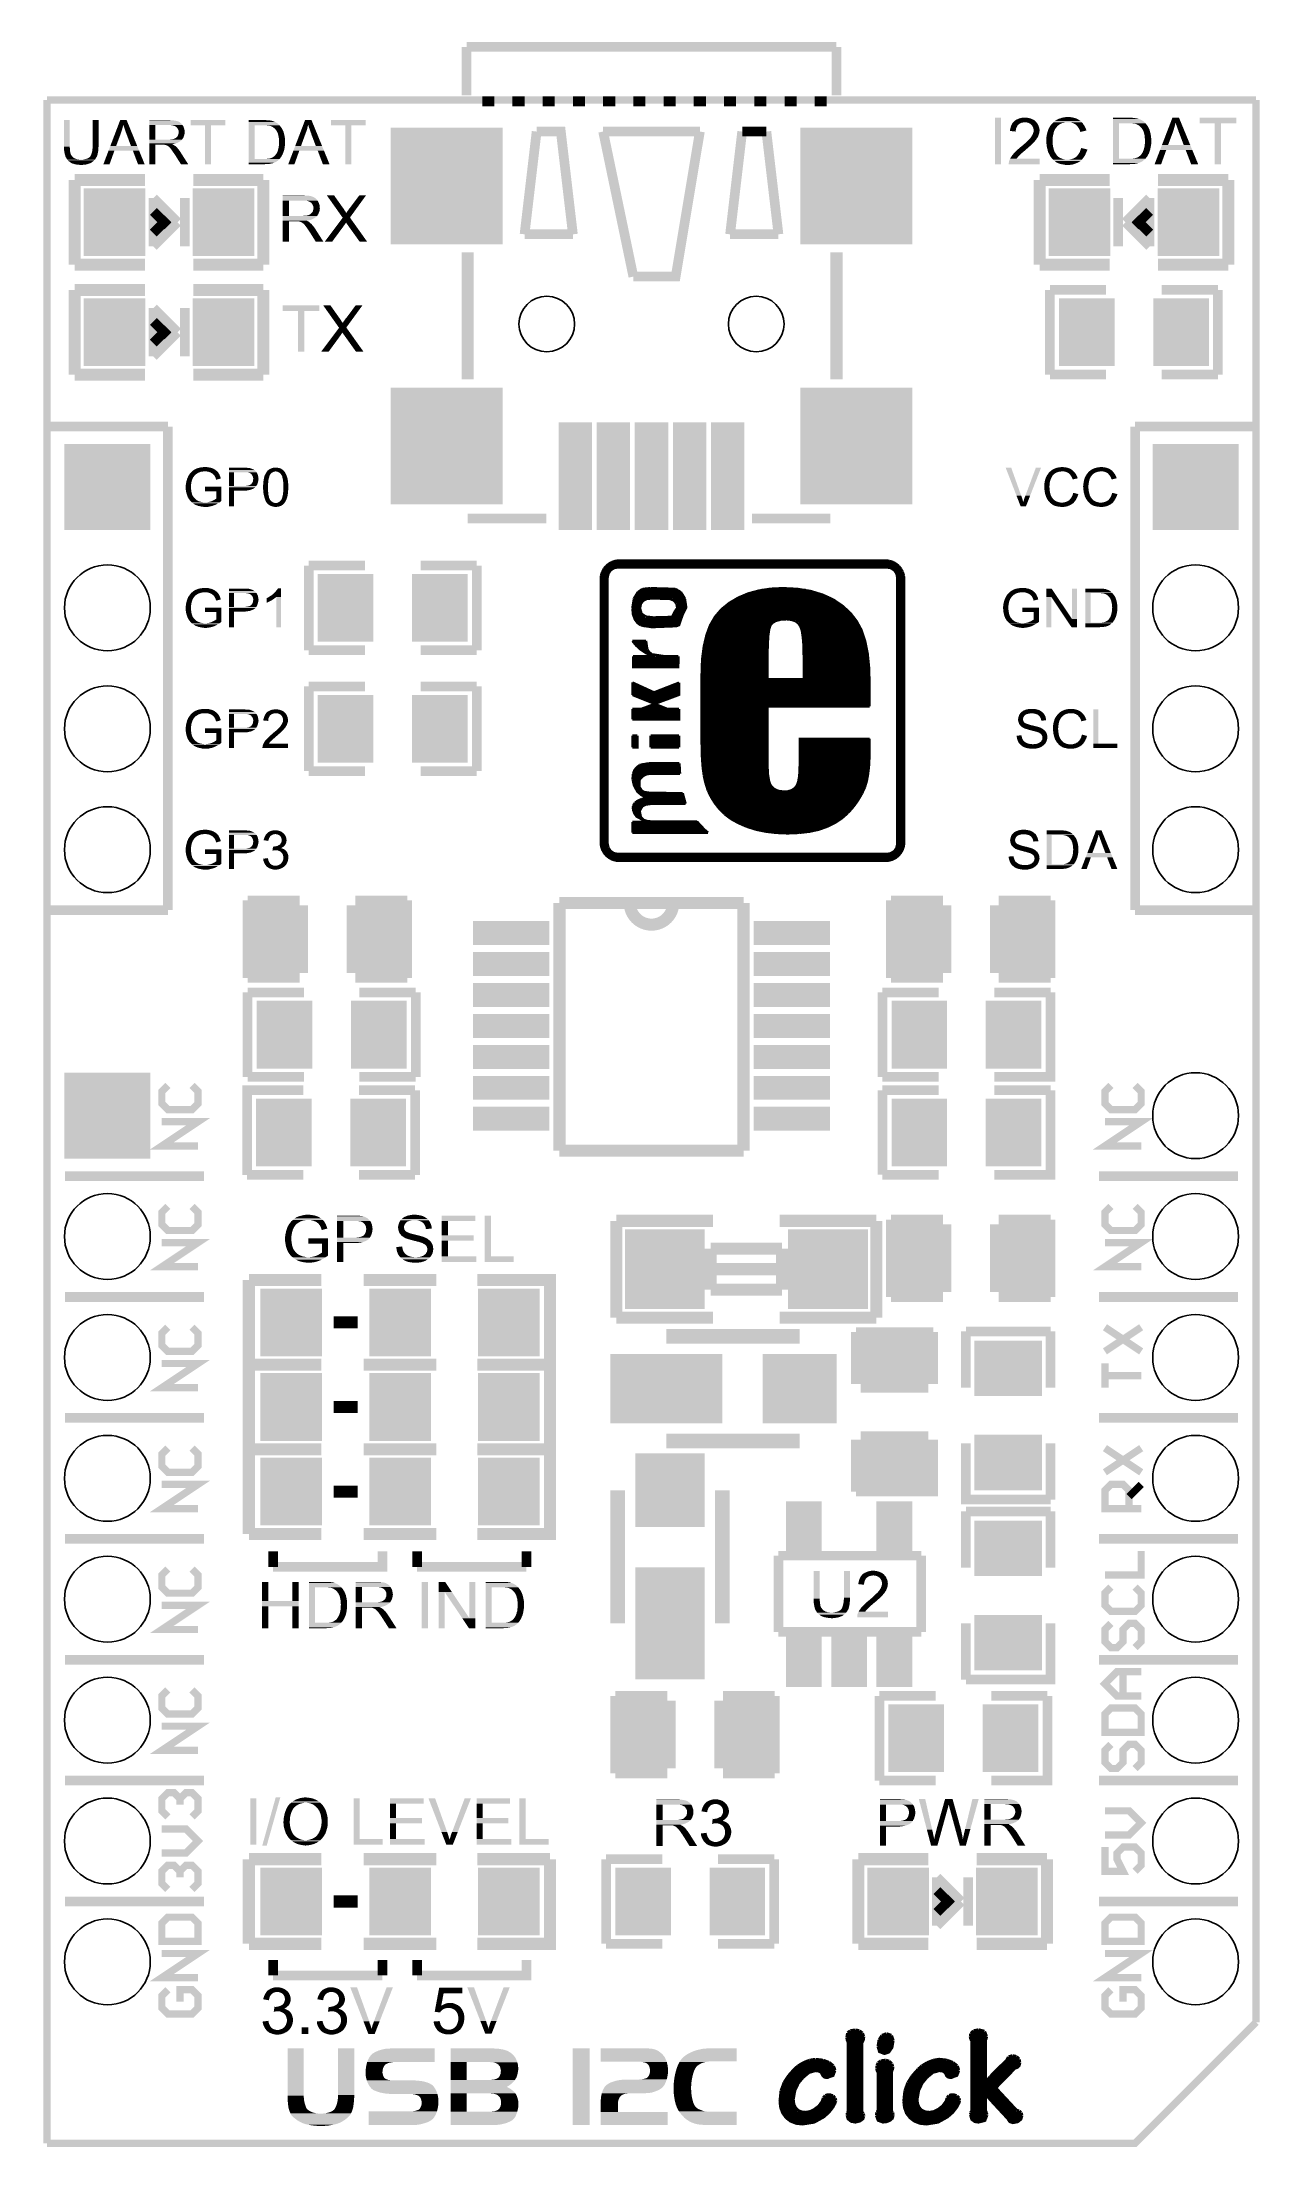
# Model space of a CAD drawing. Extents: x -1.4 to 24.2, y -3.9 to 40.3.
import ezdxf

# ---------------------------------------------------------------- set-up
doc = ezdxf.new("R2010")
doc.units = 0
doc.layers.get('0').update_dxf_attribs({"linetype": 'CONTINUOUS'})
for name, color, linetype in [('USBI2CCLICK_V102A_GKO', 5, 'CONTINUOUS'), ('USBI2CCLICK_V102A_GTO', 14, 'CONTINUOUS'), ('USBI2CCLICK_V102A_GTS', 12, 'CONTINUOUS')]:
    doc.layers.add(name, color=color, linetype=linetype)

# ---------------------------------------------------------------- blocks, each defined once
blk = doc.blocks.new('RECTANGLE_37')
blk.add_solid([(0.5842, 0.7112), (0.5842, -0.7112), (-0.5842, 0.7112), (-0.5842, -0.7112)])
blk = doc.blocks.new('RECTANGLE_86')
blk.add_solid([(0.35052, 1.1303), (0.35052, -1.1303), (-0.35052, 1.1303), (-0.35052, -1.1303)])
blk = doc.blocks.new('RECTANGLE_87')
blk.add_solid([(1.17602, 1.22555), (1.17602, -1.22555), (-1.17602, 1.22555), (-1.17602, -1.22555)])
blk = doc.blocks.new('RECTANGLE_88')
blk.add_solid([(0.72644, 1.17602), (0.72644, -1.17602), (-0.72644, 1.17602), (-0.72644, -1.17602)])
blk = doc.blocks.new('RECTANGLE_89')
blk.add_solid([(0.72644, 0.77597), (0.72644, -0.77597), (-0.72644, 0.77597), (-0.72644, -0.77597)])
blk = doc.blocks.new('RECTANGLE_90')
blk.add_solid([(0.37592, 0.60071), (0.37592, -0.60071), (-0.37592, 0.60071), (-0.37592, -0.60071)])
blk = doc.blocks.new('SQUARE_91')
blk.add_solid([(0.8382, 0.8382), (0.8382, -0.8382), (-0.8382, 0.8382), (-0.8382, -0.8382)])
blk = doc.blocks.new('RECTANGLE_44')
blk.add_solid([(0.6477, 0.7112), (0.6477, -0.7112), (-0.6477, 0.7112), (-0.6477, -0.7112)])
blk = doc.blocks.new('RECTANGLE_92')
blk.add_solid([(0.7112, 0.5842), (0.7112, -0.5842), (-0.7112, 0.5842), (-0.7112, -0.5842)])
blk = doc.blocks.new('RECTANGLE_93')
blk.add_solid([(0.77597, 0.72644), (0.77597, -0.72644), (-0.77597, 0.72644), (-0.77597, -0.72644)])
blk = doc.blocks.new('RECTANGLE_94')
blk.add_solid([(1.17602, 0.72644), (1.17602, -0.72644), (-1.17602, 0.72644), (-1.17602, -0.72644)])
blk = doc.blocks.new('RECTANGLE_95')
blk.add_solid([(0.80137, 0.25146), (0.80137, -0.25146), (-0.80137, 0.25146), (-0.80137, -0.25146)])
blk = doc.blocks.new('ROUND_65')
blk.add_circle((0, 0), 0.902)
blk = doc.blocks.new('SQUARE_66')
blk.add_solid([(0.9017, 0.9017), (0.9017, -0.9017), (-0.9017, 0.9017), (-0.9017, -0.9017)])
blk = doc.blocks.new('ROUND_67')
blk.add_circle((0, 0), 0.584)

msp = doc.modelspace()

# ---------------------------------------------------------------- linework, layer by layer
at = {"layer": 'USBI2CCLICK_V102A_GKO', "const_width": 0.1524}
for points in [[(-1.27, -3.81), (-1.27, 39.116)], [(-1.27, 39.116), (24.13, 39.116)], [(24.13, -1.27), (24.13, 39.116)], [(-1.27, -3.81), (21.59, -3.81), (24.13, -1.27)]]:
    msp.add_lwpolyline(points, dxfattribs=at)
at = {"layer": 'USBI2CCLICK_V102A_GTO'}
for points, const_width in [([(7.5438, 40.2336), (15.3162, 40.2336)], 0.2032), ([(7.5438, 39.2176), (7.5438, 40.2336)], 0.2032), ([(15.3162, 39.2176), (15.3162, 40.2336)], 0.2032), ([(7.874, 39.0906), (8.128, 39.0906)], 0.2032), ([(8.509, 39.0906), (8.763, 39.0906)], 0.2032), ([(9.144, 39.0906), (9.398, 39.0906)], 0.2032), ([(9.779, 39.0906), (10.033, 39.0906)], 0.2032), ([(10.414, 39.0906), (10.668, 39.0906)], 0.2032), ([(11.049, 39.0906), (11.303, 39.0906)], 0.2032), ([(11.684, 39.0906), (11.938, 39.0906)], 0.2032), ([(12.319, 39.0906), (12.573, 39.0906)], 0.2032), ([(12.954, 39.0906), (13.208, 39.0906)], 0.2032), ([(13.589, 39.0906), (13.843, 39.0906)], 0.2032), ([(14.224, 39.0906), (14.478, 39.0906)], 0.2032), ([(14.859, 39.0906), (15.113, 39.0906)], 0.2032), ([(8.763, 36.2966), (9.017, 38.4556)], 0.2032), ([(9.017, 38.4556), (9.525, 38.4556), (9.779, 36.2966)], 0.2032), ([(10.414, 38.4556), (12.446, 38.4556)], 0.2032), ([(10.414, 38.4556), (11.049, 35.4076)], 0.2032), ([(11.049, 35.4076), (11.938, 35.4076), (12.446, 38.4556)], 0.2032), ([(13.081, 36.2966), (13.335, 38.4556)], 0.2032), ([(13.335, 38.4556), (13.843, 38.4556)], 0.2032), ([(13.843, 38.4556), (14.097, 36.2966)], 0.2032), ([(-0.6858, 35.6616), (-0.6858, 37.4396)], 0.254), ([(-0.6858, 37.4396), (0.7874, 37.4396)], 0.254), ([(0.9652, 37.0586), (1.4732, 36.5506)], 0.2032), ([(0.9652, 36.0426), (0.9652, 37.0586)], 0.2032), ([(1.6256, 36.0426), (1.6256, 37.0586)], 0.2032), ([(1.8034, 37.4396), (3.2766, 37.4396)], 0.254), ([(3.2766, 35.6616), (3.2766, 37.4396)], 0.254), ([(19.5834, 37.4396), (21.0566, 37.4396)], 0.254), ([(19.5834, 35.6616), (19.5834, 37.4396)], 0.254), ([(21.2344, 36.0426), (21.2344, 37.0586)], 0.2032), ([(21.3868, 36.5506), (21.8948, 37.0586)], 0.2032), ([(21.8948, 36.0426), (21.8948, 37.0586)], 0.2032), ([(22.0726, 37.4396), (23.5458, 37.4396)], 0.254), ([(23.5458, 35.6616), (23.5458, 37.4396)], 0.254), ([(0.9652, 36.7792), (1.27, 36.4744)], 0.2032), ([(0.9652, 36.322), (1.27, 36.6268)], 0.2032), ([(21.59, 36.4744), (21.8948, 36.7792)], 0.2032), ([(21.59, 36.6268), (21.8948, 36.322)], 0.2032), ([(0.9652, 36.0426), (1.4732, 36.5506)], 0.2032), ([(8.763, 36.2966), (9.779, 36.2966)], 0.2032), ([(13.081, 36.2966), (14.097, 36.2966)], 0.2032), ([(21.3868, 36.5506), (21.8948, 36.0426)], 0.2032), ([(7.5692, 33.2486), (7.5692, 35.9156)], 0.254), ([(15.3162, 33.2486), (15.3162, 35.9156)], 0.254), ([(-0.6858, 35.6616), (0.7874, 35.6616)], 0.254), ([(1.8034, 35.6616), (3.2766, 35.6616)], 0.254), ([(19.5834, 35.6616), (21.0566, 35.6616)], 0.254), ([(22.0726, 35.6616), (23.5458, 35.6616)], 0.254), ([(-0.6858, 33.3502), (-0.6858, 35.1282)], 0.254), ([(-0.6858, 35.1282), (0.7874, 35.1282)], 0.254), ([(1.8034, 35.1282), (3.2766, 35.1282)], 0.254), ([(3.2766, 33.3502), (3.2766, 35.1282)], 0.254), ([(19.7993, 35.1282), (20.9804, 35.1282)], 0.2032), ([(19.7993, 33.3502), (19.7993, 35.1282)], 0.2032), ([(22.1488, 35.1282), (23.3299, 35.1282)], 0.2032), ([(23.3299, 33.3502), (23.3299, 35.1282)], 0.2032), ([(0.9652, 34.7472), (1.4732, 34.2392)], 0.2032), ([(0.9652, 33.7312), (0.9652, 34.7472)], 0.2032), ([(0.9652, 34.4678), (1.27, 34.163)], 0.2032), ([(1.6256, 33.7312), (1.6256, 34.7472)], 0.2032), ([(0.9652, 34.0106), (1.27, 34.3154)], 0.2032), ([(0.9652, 33.7312), (1.4732, 34.2392)], 0.2032), ([(-0.6858, 33.3502), (0.7874, 33.3502)], 0.254), ([(1.8034, 33.3502), (3.2766, 33.3502)], 0.254), ([(19.7993, 33.3502), (20.9804, 33.3502)], 0.2032), ([(22.1488, 33.3502), (23.3299, 33.3502)], 0.2032), ([(-1.27, 32.258), (1.27, 32.258)], 0.2032), ([(1.27, 22.098), (1.27, 32.258)], 0.2032), ([(21.59, 22.098), (21.59, 32.258)], 0.2032), ([(21.59, 32.258), (24.13, 32.258)], 0.2032), ([(7.5692, 30.3276), (9.2202, 30.3276)], 0.2032), ([(13.5382, 30.3276), (15.1892, 30.3276)], 0.2032), ([(4.2291, 29.337), (5.4102, 29.337)], 0.2032), ([(4.2291, 27.559), (4.2291, 29.337)], 0.2032), ([(6.5786, 29.337), (7.7597, 29.337)], 0.2032), ([(7.7597, 27.559), (7.7597, 29.337)], 0.2032), ([(10.37082, 29.1338), (10.39368, 29.20492)], 0.0508), ([(10.38098, 29.16936), (10.52576, 29.16936)], 0.0508), ([(10.39368, 29.20492), (10.42924, 29.2735)], 0.0508), ([(10.39876, 29.22016), (10.55624, 29.22016)], 0.0508), ([(10.42924, 29.2735), (10.4775, 29.32938)], 0.0508), ([(10.42924, 29.27096), (10.61466, 29.27096)], 0.0508), ([(10.46734, 29.32176), (16.63192, 29.32176)], 0.0508), ([(10.4775, 29.32938), (10.53592, 29.37764)], 0.0508), ([(10.50798, 23.495), (10.50798, 29.083), (10.52576, 29.16682), (10.57148, 29.2354), (10.64006, 29.28366), (10.72642, 29.2989), (16.37538, 29.2989), (16.4592, 29.28366), (16.53032, 29.2354), (16.57604, 29.16682), (16.59382, 29.083)], 0.0508), ([(10.52576, 29.37256), (16.57604, 29.37256)], 0.0508), ([(10.53592, 29.37764), (10.60196, 29.4132)], 0.0508), ([(10.60196, 29.4132), (10.67562, 29.43606)], 0.0508), ([(10.62228, 29.42336), (16.47952, 29.42336)], 0.0508), ([(10.67562, 29.43606), (10.75436, 29.44622)], 0.0508), ([(10.75436, 29.44622), (16.34744, 29.44622)], 0.0508), ([(16.34744, 29.44622), (16.42618, 29.43606)], 0.0508), ([(16.42618, 29.43606), (16.49984, 29.4132)], 0.0508), ([(16.4846, 29.27096), (16.67256, 29.27096)], 0.0508), ([(16.49984, 29.4132), (16.56588, 29.37764)], 0.0508), ([(16.54556, 29.22016), (16.7005, 29.22016)], 0.0508), ([(16.56588, 29.37764), (16.6243, 29.32938)], 0.0508), ([(16.57604, 29.16936), (16.72082, 29.16936)], 0.0508), ([(16.6243, 29.32938), (16.67002, 29.2735)], 0.0508), ([(16.67002, 29.2735), (16.70812, 29.20492)], 0.0508), ([(16.70812, 29.20492), (16.73098, 29.1338)], 0.0508), ([(10.3632, 29.05252), (10.37082, 29.1338)], 0.0508), ([(10.3632, 29.06776), (10.50798, 29.06776)], 0.0508), ([(10.3632, 23.52294), (10.3632, 29.05252)], 0.0508), ([(10.3632, 23.52294), (10.37082, 23.4442), (10.39368, 23.37054), (10.42924, 23.3045), (10.4775, 23.24608), (10.53592, 23.19782), (10.60196, 23.16226), (10.67562, 23.1394), (10.75436, 23.13178), (16.34744, 23.13178), (16.42618, 23.1394), (16.49984, 23.16226), (16.56588, 23.19782), (16.6243, 23.24608), (16.67002, 23.3045), (16.70812, 23.37054), (16.73098, 23.4442), (16.7386, 23.52294), (16.7386, 29.05252)], 0.0508), ([(10.3632, 29.01696), (10.50798, 29.01696)], 0.0508), ([(10.3632, 28.96616), (10.50798, 28.96616)], 0.0508), ([(10.3632, 28.91536), (10.50798, 28.91536)], 0.0508), ([(10.3632, 28.86456), (10.50798, 28.86456)], 0.0508), ([(10.3632, 28.81376), (10.50798, 28.81376)], 0.0508), ([(10.3632, 28.76296), (10.50798, 28.76296)], 0.0508), ([(10.36828, 29.11856), (10.51052, 29.11856)], 0.0508), ([(11.0617, 28.64866), (11.14298, 28.78074)], 0.0508), ([(11.09472, 28.72232), (12.09548, 28.72232)], 0.0508), ([(11.13282, 28.77312), (12.05484, 28.77312)], 0.0508), ([(11.14298, 28.78074), (11.24712, 28.84678)], 0.0508), ([(11.19886, 28.82392), (11.9888, 28.82392)], 0.0508), ([(11.24712, 28.84678), (11.40968, 28.86202)], 0.0508), ([(11.40968, 28.86202), (11.92784, 28.84678)], 0.0508), ([(11.92784, 28.84678), (12.04976, 28.7782)], 0.0508), ([(12.04976, 28.7782), (12.13104, 28.64612)], 0.0508), ([(12.4841, 25.60574), (12.4841, 27.05608), (12.49426, 27.36596), (12.52982, 27.64028), (12.5857, 27.87904), (12.6619, 28.08478), (12.76604, 28.26258), (12.89812, 28.41752), (13.06068, 28.5496), (13.24864, 28.66136), (13.45946, 28.75026), (13.68552, 28.81122), (13.92682, 28.84932), (14.1859, 28.86202), (14.49324, 28.84678), (14.77518, 28.80106), (15.02664, 28.72486), (15.2527, 28.62072), (15.44574, 28.48864), (15.6083, 28.33878), (15.74038, 28.1686), (15.84198, 27.98064), (15.91564, 27.75966), (15.96898, 27.50058), (15.99946, 27.20086), (16.00962, 26.85796)], 0.0508), ([(13.38326, 28.72232), (15.03934, 28.72232)], 0.0508), ([(13.53058, 28.77312), (14.88948, 28.77312)], 0.0508), ([(13.7414, 28.82392), (14.6685, 28.82392)], 0.0508), ([(16.59128, 29.11856), (16.73352, 29.11856)], 0.0508), ([(16.59382, 23.495), (16.59382, 29.083)], 0.0508), ([(16.59382, 29.06776), (16.7386, 29.06776)], 0.0508), ([(16.59382, 29.01696), (16.7386, 29.01696)], 0.0508), ([(16.59382, 28.96616), (16.7386, 28.96616)], 0.0508), ([(16.59382, 28.91536), (16.7386, 28.91536)], 0.0508), ([(16.59382, 28.86456), (16.7386, 28.86456)], 0.0508), ([(16.59382, 28.81376), (16.7386, 28.81376)], 0.0508), ([(16.59382, 28.76296), (16.7386, 28.76296)], 0.0508), ([(16.73098, 29.1338), (16.7386, 29.05252)], 0.0508), ([(10.3632, 28.71216), (10.50798, 28.71216)], 0.0508), ([(10.3632, 28.66136), (10.50798, 28.66136)], 0.0508), ([(10.3632, 28.61056), (10.50798, 28.61056)], 0.0508), ([(10.3632, 28.55976), (10.50798, 28.55976)], 0.0508), ([(10.3632, 28.50896), (10.50798, 28.50896)], 0.0508), ([(10.3632, 28.45816), (10.50798, 28.45816)], 0.0508), ([(10.3632, 28.40736), (10.50798, 28.40736)], 0.0508), ([(10.3632, 28.35656), (10.50798, 28.35656)], 0.0508), ([(10.3632, 28.30576), (10.50798, 28.30576)], 0.0508), ([(11.02868, 28.44292), (11.0617, 28.64866)], 0.0508), ([(11.02868, 28.46832), (11.1887, 28.46832)], 0.0508), ([(11.02868, 28.44292), (11.04138, 28.31084), (11.07948, 28.2067), (11.13536, 28.1305), (11.20902, 28.0797)], 0.0508), ([(11.02868, 28.41752), (11.1887, 28.41752)], 0.0508), ([(11.03376, 28.51912), (11.19886, 28.51912)], 0.0508), ([(11.03376, 28.36672), (11.19886, 28.36672)], 0.0508), ([(11.03884, 28.56992), (11.2268, 28.56992)], 0.0508), ([(11.04138, 28.31592), (11.22934, 28.31592)], 0.0508), ([(11.05154, 28.62072), (11.2903, 28.62072)], 0.0508), ([(11.06932, 28.67152), (12.12342, 28.67152)], 0.0508), ([(11.1887, 28.44038), (11.20902, 28.54198)], 0.0508), ([(11.1887, 28.44038), (11.22172, 28.32608), (11.31316, 28.26512)], 0.0508), ([(11.20902, 28.54198), (11.26744, 28.60548)], 0.0508), ([(11.20902, 28.0797), (11.43508, 28.04414), (11.95324, 28.06446), (12.00912, 28.08732), (12.08786, 28.31592), (12.15898, 28.45308), (12.15898, 28.45816)], 0.0508), ([(11.26744, 28.60548), (11.33856, 28.6385)], 0.0508), ([(11.31316, 28.26512), (11.4681, 28.24734), (11.82878, 28.2575), (11.86688, 28.26766), (11.92276, 28.37942), (11.97102, 28.44546), (11.97102, 28.448)], 0.0508), ([(11.33856, 28.6385), (11.45032, 28.64612)], 0.0508), ([(11.45032, 28.64612), (11.811, 28.6385)], 0.0508), ([(11.811, 28.6385), (11.89482, 28.60548)], 0.0508), ([(11.86942, 28.62072), (12.13866, 28.62072)], 0.0508), ([(11.8872, 28.31592), (12.08786, 28.31592)], 0.0508), ([(11.89482, 28.60548), (11.95324, 28.53944)], 0.0508), ([(11.9126, 28.36672), (12.11072, 28.36672)], 0.0508), ([(11.93546, 28.56992), (12.15136, 28.56992)], 0.0508), ([(11.94816, 28.41752), (12.13866, 28.41752)], 0.0508), ([(11.95324, 28.53944), (11.97102, 28.448)], 0.0508), ([(11.96086, 28.51912), (12.15644, 28.51912)], 0.0508), ([(11.97102, 28.46832), (12.15898, 28.46832)], 0.0508), ([(12.13104, 28.64612), (12.15898, 28.45816)], 0.0508), ([(12.80668, 28.31592), (15.63116, 28.31592)], 0.0508), ([(12.84986, 28.36672), (15.58544, 28.36672)], 0.0508), ([(12.89812, 28.41752), (15.5321, 28.41752)], 0.0508), ([(12.954, 28.46832), (15.47368, 28.46832)], 0.0508), ([(13.01496, 28.51912), (15.40764, 28.51912)], 0.0508), ([(13.08608, 28.56992), (15.33652, 28.56992)], 0.0508), ([(13.1699, 28.62072), (15.2527, 28.62072)], 0.0508), ([(13.26642, 28.67152), (15.15618, 28.67152)], 0.0508), ([(16.59382, 28.71216), (16.7386, 28.71216)], 0.0508), ([(16.59382, 28.66136), (16.7386, 28.66136)], 0.0508), ([(16.59382, 28.61056), (16.7386, 28.61056)], 0.0508), ([(16.59382, 28.55976), (16.7386, 28.55976)], 0.0508), ([(16.59382, 28.50896), (16.7386, 28.50896)], 0.0508), ([(16.59382, 28.45816), (16.7386, 28.45816)], 0.0508), ([(16.59382, 28.40736), (16.7386, 28.40736)], 0.0508), ([(16.59382, 28.35656), (16.7386, 28.35656)], 0.0508), ([(16.59382, 28.30576), (16.7386, 28.30576)], 0.0508), ([(10.3632, 28.25496), (10.50798, 28.25496)], 0.0508), ([(10.3632, 28.20416), (10.50798, 28.20416)], 0.0508), ([(10.3632, 28.15336), (10.50798, 28.15336)], 0.0508), ([(10.3632, 28.10256), (10.50798, 28.10256)], 0.0508), ([(10.3632, 28.05176), (10.50798, 28.05176)], 0.0508), ([(10.3632, 28.00096), (10.50798, 28.00096)], 0.0508), ([(10.3632, 27.95016), (10.50798, 27.95016)], 0.0508), ([(10.3632, 27.89936), (10.50798, 27.89936)], 0.0508), ([(10.3632, 27.84856), (10.50798, 27.84856)], 0.0508), ([(11.05408, 28.26512), (11.31062, 28.26512)], 0.0508), ([(11.0744, 28.21432), (12.04722, 28.21432)], 0.0508), ([(11.10742, 28.16352), (12.03198, 28.16352)], 0.0508), ([(11.15568, 28.11272), (12.01674, 28.11272)], 0.0508), ([(11.26744, 28.06192), (11.938, 28.06192)], 0.0508), ([(11.8618, 28.26512), (12.065, 28.26512)], 0.0508), ([(12.57808, 27.85872), (13.8811, 27.85872)], 0.0508), ([(12.59332, 27.90952), (13.88872, 27.90952)], 0.0508), ([(12.6111, 27.96032), (13.8938, 27.96032)], 0.0508), ([(12.63142, 28.01112), (13.90396, 28.01112)], 0.0508), ([(12.65174, 28.06192), (13.9192, 28.06192)], 0.0508), ([(12.67714, 28.11272), (13.94714, 28.11272)], 0.0508), ([(12.70254, 28.16352), (14.01318, 28.16352)], 0.0508), ([(12.73302, 28.21432), (15.71244, 28.21432)], 0.0508), ([(12.76858, 28.26512), (15.67434, 28.26512)], 0.0508), ([(13.87094, 27.66568), (13.8811, 27.85618)], 0.0508), ([(13.8811, 27.85618), (13.90142, 27.99588)], 0.0508), ([(13.90142, 27.99588), (13.92936, 28.08478)], 0.0508), ([(13.92936, 28.08478), (13.97508, 28.13812)], 0.0508), ([(13.97508, 28.13812), (14.0462, 28.17622)], 0.0508), ([(14.0462, 28.17622), (14.14272, 28.20162)], 0.0508), ([(14.14272, 28.20162), (14.26718, 28.20924)], 0.0508), ([(14.26718, 28.20924), (14.36624, 28.19908)], 0.0508), ([(14.36624, 28.19908), (14.45006, 28.17114)], 0.0508), ([(14.45006, 28.17114), (14.51356, 28.12542)], 0.0508), ([(14.4653, 28.16352), (15.74546, 28.16352)], 0.0508), ([(14.51356, 28.12542), (14.55674, 28.06192)], 0.0508), ([(14.52626, 28.11272), (15.77594, 28.11272)], 0.0508), ([(14.55674, 28.06192), (14.58976, 27.96794)], 0.0508), ([(14.55928, 28.06192), (15.80388, 28.06192)], 0.0508), ([(14.57706, 28.01112), (15.82928, 28.01112)], 0.0508), ([(14.58976, 27.96794), (14.61008, 27.83078)], 0.0508), ([(14.58976, 27.96032), (15.8496, 27.96032)], 0.0508), ([(14.59992, 27.90952), (15.86992, 27.90952)], 0.0508), ([(14.60754, 27.85872), (15.8877, 27.85872)], 0.0508), ([(16.59382, 28.25496), (16.7386, 28.25496)], 0.0508), ([(16.59382, 28.20416), (16.7386, 28.20416)], 0.0508), ([(16.59382, 28.15336), (16.7386, 28.15336)], 0.0508), ([(16.59382, 28.10256), (16.7386, 28.10256)], 0.0508), ([(16.59382, 28.05176), (16.7386, 28.05176)], 0.0508), ([(16.59382, 28.00096), (16.7386, 28.00096)], 0.0508), ([(16.59382, 27.95016), (16.7386, 27.95016)], 0.0508), ([(16.59382, 27.89936), (16.7386, 27.89936)], 0.0508), ([(16.59382, 27.84856), (16.7386, 27.84856)], 0.0508), ([(4.2291, 27.559), (5.4102, 27.559)], 0.2032), ([(6.5786, 27.559), (7.7597, 27.559)], 0.2032), ([(10.3632, 27.79776), (10.50798, 27.79776)], 0.0508), ([(10.3632, 27.74696), (10.50798, 27.74696)], 0.0508), ([(10.3632, 27.69616), (10.50798, 27.69616)], 0.0508), ([(10.3632, 27.64536), (10.50798, 27.64536)], 0.0508), ([(10.3632, 27.59456), (10.50798, 27.59456)], 0.0508), ([(10.3632, 27.54376), (10.50798, 27.54376)], 0.0508), ([(10.3632, 27.49296), (10.50798, 27.49296)], 0.0508), ([(10.3632, 27.44216), (10.50798, 27.44216)], 0.0508), ([(11.02868, 27.75458), (11.3157, 27.75458)], 0.0508), ([(11.02868, 27.75458), (11.10488, 27.6606), (11.19632, 27.57678), (11.31062, 27.50058), (11.45032, 27.432)], 0.0508), ([(11.04392, 27.432), (11.45032, 27.432)], 0.0508), ([(11.04392, 27.432), (11.04646, 27.20594), (11.99134, 27.20594), (11.99642, 27.432)], 0.0508), ([(11.04392, 27.40152), (11.99388, 27.40152)], 0.0508), ([(11.06424, 27.70632), (11.3157, 27.70632)], 0.0508), ([(11.10996, 27.65552), (11.32078, 27.65552)], 0.0508), ([(11.1633, 27.60472), (11.33348, 27.60472)], 0.0508), ([(11.22934, 27.55392), (11.35888, 27.55392)], 0.0508), ([(11.31062, 27.50312), (11.39698, 27.50312)], 0.0508), ([(11.3157, 27.75458), (11.3411, 27.58186)], 0.0508), ([(11.3411, 27.58186), (11.38174, 27.51836)], 0.0508), ([(11.38174, 27.51836), (11.44016, 27.47264)], 0.0508), ([(11.40714, 27.45232), (11.51382, 27.45232)], 0.0508), ([(11.44016, 27.47264), (11.70178, 27.432)], 0.0508), ([(11.70178, 27.432), (11.99642, 27.432)], 0.0508), ([(12.49934, 27.40152), (13.86586, 27.40152)], 0.0508), ([(12.50188, 27.45232), (13.86586, 27.45232)], 0.0508), ([(12.5095, 27.50312), (13.86586, 27.50312)], 0.0508), ([(12.51458, 27.55392), (13.86586, 27.55392)], 0.0508), ([(12.5222, 27.60472), (13.8684, 27.60472)], 0.0508), ([(12.53236, 27.65552), (13.8684, 27.65552)], 0.0508), ([(12.53998, 27.70632), (13.87094, 27.70632)], 0.0508), ([(12.55268, 27.75712), (13.87348, 27.75712)], 0.0508), ([(12.56538, 27.80792), (13.87856, 27.80792)], 0.0508), ([(13.86586, 27.4193), (13.87094, 27.66568)], 0.0508), ([(13.86586, 26.95194), (13.86586, 27.4193)], 0.0508), ([(14.61008, 27.83078), (14.62532, 27.6479)], 0.0508), ([(14.61262, 27.80792), (15.90294, 27.80792)], 0.0508), ([(14.6177, 27.75712), (15.91564, 27.75712)], 0.0508), ([(14.62024, 27.70632), (15.92834, 27.70632)], 0.0508), ([(14.62532, 27.65552), (15.94104, 27.65552)], 0.0508), ([(14.62532, 27.6479), (14.62786, 27.4193)], 0.0508), ([(14.62532, 27.60472), (15.9512, 27.60472)], 0.0508), ([(14.62786, 27.55392), (15.95882, 27.55392)], 0.0508), ([(14.62786, 27.50312), (15.96898, 27.50312)], 0.0508), ([(14.62786, 27.45232), (15.97406, 27.45232)], 0.0508), ([(14.62786, 26.95194), (14.62786, 27.4193)], 0.0508), ([(14.62786, 27.40152), (15.98168, 27.40152)], 0.0508), ([(16.59382, 27.79776), (16.7386, 27.79776)], 0.0508), ([(16.59382, 27.74696), (16.7386, 27.74696)], 0.0508), ([(16.59382, 27.69616), (16.7386, 27.69616)], 0.0508), ([(16.59382, 27.64536), (16.7386, 27.64536)], 0.0508), ([(16.59382, 27.59456), (16.7386, 27.59456)], 0.0508), ([(16.59382, 27.54376), (16.7386, 27.54376)], 0.0508), ([(16.59382, 27.49296), (16.7386, 27.49296)], 0.0508), ([(16.59382, 27.44216), (16.7386, 27.44216)], 0.0508), ([(10.3632, 27.39136), (10.50798, 27.39136)], 0.0508), ([(10.3632, 27.34056), (10.50798, 27.34056)], 0.0508), ([(10.3632, 27.28976), (10.50798, 27.28976)], 0.0508), ([(10.3632, 27.23896), (10.50798, 27.23896)], 0.0508), ([(10.3632, 27.18816), (10.50798, 27.18816)], 0.0508), ([(10.3632, 27.13736), (10.50798, 27.13736)], 0.0508), ([(10.3632, 27.08656), (10.50798, 27.08656)], 0.0508), ([(10.3632, 27.03576), (10.50798, 27.03576)], 0.0508), ([(10.3632, 26.98496), (10.50798, 26.98496)], 0.0508), ([(11.04646, 27.35072), (11.99134, 27.35072)], 0.0508), ([(11.04646, 27.29992), (11.9888, 27.29992)], 0.0508), ([(11.04646, 27.24912), (11.9888, 27.24912)], 0.0508), ([(12.4841, 27.14752), (13.86586, 27.14752)], 0.0508), ([(12.4841, 27.09672), (13.86586, 27.09672)], 0.0508), ([(12.4841, 27.04592), (13.86586, 27.04592)], 0.0508), ([(12.4841, 26.99512), (13.86586, 26.99512)], 0.0508), ([(12.48664, 27.19832), (13.86586, 27.19832)], 0.0508), ([(12.48918, 27.24912), (13.86586, 27.24912)], 0.0508), ([(12.49172, 27.29992), (13.86586, 27.29992)], 0.0508), ([(12.49426, 27.35072), (13.86586, 27.35072)], 0.0508), ([(13.86586, 26.95194), (14.62786, 26.95194)], 0.0508), ([(14.62786, 27.35072), (15.98676, 27.35072)], 0.0508), ([(14.62786, 27.29992), (15.99184, 27.29992)], 0.0508), ([(14.62786, 27.24912), (15.99692, 27.24912)], 0.0508), ([(14.62786, 27.19832), (15.99946, 27.19832)], 0.0508), ([(14.62786, 27.14752), (16.002, 27.14752)], 0.0508), ([(14.62786, 27.09672), (16.00454, 27.09672)], 0.0508), ([(14.62786, 27.04592), (16.00708, 27.04592)], 0.0508), ([(14.62786, 26.99512), (16.00962, 26.99512)], 0.0508), ([(16.59382, 27.39136), (16.7386, 27.39136)], 0.0508), ([(16.59382, 27.34056), (16.7386, 27.34056)], 0.0508), ([(16.59382, 27.28976), (16.7386, 27.28976)], 0.0508), ([(16.59382, 27.23896), (16.7386, 27.23896)], 0.0508), ([(16.59382, 27.18816), (16.7386, 27.18816)], 0.0508), ([(16.59382, 27.13736), (16.7386, 27.13736)], 0.0508), ([(16.59382, 27.08656), (16.7386, 27.08656)], 0.0508), ([(16.59382, 27.03576), (16.7386, 27.03576)], 0.0508), ([(16.59382, 26.98496), (16.7386, 26.98496)], 0.0508), ([(4.2291, 26.797), (5.4102, 26.797)], 0.2032), ([(4.2291, 25.019), (4.2291, 26.797)], 0.2032), ([(6.5786, 26.797), (7.7597, 26.797)], 0.2032), ([(7.7597, 25.019), (7.7597, 26.797)], 0.2032), ([(10.3632, 26.93416), (10.50798, 26.93416)], 0.0508), ([(10.3632, 26.88336), (10.50798, 26.88336)], 0.0508), ([(10.3632, 26.83256), (10.50798, 26.83256)], 0.0508), ([(10.3632, 26.78176), (10.50798, 26.78176)], 0.0508), ([(10.3632, 26.73096), (10.50798, 26.73096)], 0.0508), ([(10.3632, 26.68016), (10.50798, 26.68016)], 0.0508), ([(10.3632, 26.62936), (10.50798, 26.62936)], 0.0508), ([(10.3632, 26.57856), (10.50798, 26.57856)], 0.0508), ([(10.3632, 26.52776), (10.50798, 26.52776)], 0.0508), ([(11.02868, 26.88082), (11.48334, 26.67254)], 0.0508), ([(11.02868, 26.6192), (11.02868, 26.88082)], 0.0508), ([(11.02868, 26.84272), (11.11504, 26.84272)], 0.0508), ([(11.02868, 26.79192), (11.22426, 26.79192)], 0.0508), ([(11.02868, 26.74112), (11.33602, 26.74112)], 0.0508), ([(11.02868, 26.69032), (11.44524, 26.69032)], 0.0508), ([(11.02868, 26.63952), (12.00912, 26.63952)], 0.0508), ([(11.02868, 26.6192), (11.75766, 26.3271)], 0.0508), ([(11.10996, 26.58872), (11.91514, 26.58872)], 0.0508), ([(11.21918, 26.3271), (12.00912, 26.62174), (12.00912, 26.87828)], 0.0508), ([(11.23442, 26.53792), (11.78052, 26.53792)], 0.0508), ([(11.48334, 26.67254), (12.00912, 26.87828)], 0.0508), ([(11.52652, 26.69032), (12.00912, 26.69032)], 0.0508), ([(11.65606, 26.74112), (12.00912, 26.74112)], 0.0508), ([(11.7856, 26.79192), (12.00912, 26.79192)], 0.0508), ([(11.91514, 26.84272), (12.00912, 26.84272)], 0.0508), ([(12.4841, 26.94432), (16.00962, 26.94432)], 0.0508), ([(12.4841, 26.89352), (16.00962, 26.89352)], 0.0508), ([(12.4841, 26.84272), (16.00962, 26.84272)], 0.0508), ([(12.4841, 26.79192), (16.00962, 26.79192)], 0.0508), ([(12.4841, 26.74112), (16.00962, 26.74112)], 0.0508), ([(12.4841, 26.69032), (16.00962, 26.69032)], 0.0508), ([(12.4841, 26.63952), (16.00962, 26.63952)], 0.0508), ([(12.4841, 26.58872), (16.00962, 26.58872)], 0.0508), ([(12.4841, 26.53792), (16.00962, 26.53792)], 0.0508), ([(16.00962, 26.38044), (16.00962, 26.85796)], 0.0508), ([(16.59382, 26.93416), (16.7386, 26.93416)], 0.0508), ([(16.59382, 26.88336), (16.7386, 26.88336)], 0.0508), ([(16.59382, 26.83256), (16.7386, 26.83256)], 0.0508), ([(16.59382, 26.78176), (16.7386, 26.78176)], 0.0508), ([(16.59382, 26.73096), (16.7386, 26.73096)], 0.0508), ([(16.59382, 26.68016), (16.7386, 26.68016)], 0.0508), ([(16.59382, 26.62936), (16.7386, 26.62936)], 0.0508), ([(16.59382, 26.57856), (16.7386, 26.57856)], 0.0508), ([(16.59382, 26.52776), (16.7386, 26.52776)], 0.0508), ([(10.3632, 26.47696), (10.50798, 26.47696)], 0.0508), ([(10.3632, 26.42616), (10.50798, 26.42616)], 0.0508), ([(10.3632, 26.37536), (10.50798, 26.37536)], 0.0508), ([(10.3632, 26.32456), (10.50798, 26.32456)], 0.0508), ([(10.3632, 26.27376), (10.50798, 26.27376)], 0.0508), ([(10.3632, 26.22296), (10.50798, 26.22296)], 0.0508), ([(10.3632, 26.17216), (10.50798, 26.17216)], 0.0508), ([(10.3632, 26.12136), (10.50798, 26.12136)], 0.0508), ([(10.3632, 26.07056), (10.50798, 26.07056)], 0.0508), ([(11.02868, 26.3271), (11.75766, 26.3271)], 0.0508), ([(11.02868, 26.10612), (11.02868, 26.3271)], 0.0508), ([(11.02868, 26.10612), (12.00912, 26.10612), (12.00912, 26.3271)], 0.0508), ([(11.02868, 26.28392), (12.00912, 26.28392)], 0.0508), ([(11.02868, 26.23312), (12.00912, 26.23312)], 0.0508), ([(11.02868, 26.18232), (12.00912, 26.18232)], 0.0508), ([(11.02868, 26.13152), (12.00912, 26.13152)], 0.0508), ([(11.21918, 26.3271), (12.00912, 26.3271)], 0.0508), ([(11.2395, 26.33472), (11.73734, 26.33472)], 0.0508), ([(11.36142, 26.48712), (11.6459, 26.48712)], 0.0508), ([(11.37412, 26.38552), (11.61288, 26.38552)], 0.0508), ([(11.48588, 26.43632), (11.51128, 26.43632)], 0.0508), ([(12.4841, 26.48712), (16.00962, 26.48712)], 0.0508), ([(12.4841, 26.43632), (16.00962, 26.43632)], 0.0508), ([(12.4841, 26.38552), (16.00962, 26.38552)], 0.0508), ([(12.4841, 26.33472), (13.86586, 26.33472)], 0.0508), ([(12.4841, 26.28392), (13.86586, 26.28392)], 0.0508), ([(12.4841, 26.23312), (13.86586, 26.23312)], 0.0508), ([(12.4841, 26.18232), (13.86586, 26.18232)], 0.0508), ([(12.4841, 26.13152), (13.86586, 26.13152)], 0.0508), ([(12.4841, 26.08072), (13.86586, 26.08072)], 0.0508), ([(13.86586, 26.38044), (16.00962, 26.38044)], 0.0508), ([(13.86586, 25.12568), (13.86586, 26.38044)], 0.0508), ([(16.59382, 26.47696), (16.7386, 26.47696)], 0.0508), ([(16.59382, 26.42616), (16.7386, 26.42616)], 0.0508), ([(16.59382, 26.37536), (16.7386, 26.37536)], 0.0508), ([(16.59382, 26.32456), (16.7386, 26.32456)], 0.0508), ([(16.59382, 26.27376), (16.7386, 26.27376)], 0.0508), ([(16.59382, 26.22296), (16.7386, 26.22296)], 0.0508), ([(16.59382, 26.17216), (16.7386, 26.17216)], 0.0508), ([(16.59382, 26.12136), (16.7386, 26.12136)], 0.0508), ([(16.59382, 26.07056), (16.7386, 26.07056)], 0.0508), ([(10.3632, 26.01976), (10.50798, 26.01976)], 0.0508), ([(10.3632, 25.96896), (10.50798, 25.96896)], 0.0508), ([(10.3632, 25.91816), (10.50798, 25.91816)], 0.0508), ([(10.3632, 25.86736), (10.50798, 25.86736)], 0.0508), ([(10.3632, 25.81656), (10.50798, 25.81656)], 0.0508), ([(10.3632, 25.76576), (10.50798, 25.76576)], 0.0508), ([(10.3632, 25.71496), (10.50798, 25.71496)], 0.0508), ([(10.3632, 25.66416), (10.50798, 25.66416)], 0.0508), ([(11.02868, 25.51684), (11.13536, 25.51684), (11.13536, 25.76322)], 0.0508), ([(11.02868, 25.76322), (11.13536, 25.76322)], 0.0508), ([(11.02868, 25.51684), (11.02868, 25.76322)], 0.0508), ([(11.02868, 25.72512), (11.13536, 25.72512)], 0.0508), ([(11.02868, 25.67432), (11.13536, 25.67432)], 0.0508), ([(11.02868, 25.62352), (11.13536, 25.62352)], 0.0508), ([(11.40968, 25.76322), (12.00912, 25.76322)], 0.0508), ([(11.40968, 25.51684), (11.40968, 25.76322)], 0.0508), ([(11.40968, 25.72512), (12.00912, 25.72512)], 0.0508), ([(11.40968, 25.67432), (12.00912, 25.67432)], 0.0508), ([(11.40968, 25.62352), (12.00912, 25.62352)], 0.0508), ([(12.00912, 25.57526), (12.00912, 25.76322)], 0.0508), ([(12.4841, 26.02992), (13.86586, 26.02992)], 0.0508), ([(12.4841, 25.97912), (13.86586, 25.97912)], 0.0508), ([(12.4841, 25.92832), (13.86586, 25.92832)], 0.0508), ([(12.4841, 25.87752), (13.86586, 25.87752)], 0.0508), ([(12.4841, 25.82672), (13.86586, 25.82672)], 0.0508), ([(12.4841, 25.77592), (13.86586, 25.77592)], 0.0508), ([(12.4841, 25.72512), (13.86586, 25.72512)], 0.0508), ([(12.4841, 25.67432), (13.86586, 25.67432)], 0.0508), ([(12.4841, 25.62352), (13.86586, 25.62352)], 0.0508), ([(13.86586, 25.12568), (13.87602, 24.94534), (13.89634, 24.82088), (13.92174, 24.7396), (13.95476, 24.69134), (14.00556, 24.64562), (14.06144, 24.61514), (14.12494, 24.59736), (14.20114, 24.58974), (14.29258, 24.59228), (14.37386, 24.61768), (14.4399, 24.66086), (14.48562, 24.72182), (14.51356, 24.80056), (14.53388, 24.91232), (14.5415, 25.05202), (14.54658, 25.22474), (14.54658, 25.69718), (16.00962, 25.69718)], 0.0508), ([(14.54658, 25.67432), (16.00962, 25.67432)], 0.0508), ([(14.54658, 25.62352), (16.00962, 25.62352)], 0.0508), ([(16.00962, 25.51176), (16.00962, 25.69718)], 0.0508), ([(16.59382, 26.01976), (16.7386, 26.01976)], 0.0508), ([(16.59382, 25.96896), (16.7386, 25.96896)], 0.0508), ([(16.59382, 25.91816), (16.7386, 25.91816)], 0.0508), ([(16.59382, 25.86736), (16.7386, 25.86736)], 0.0508), ([(16.59382, 25.81656), (16.7386, 25.81656)], 0.0508), ([(16.59382, 25.76576), (16.7386, 25.76576)], 0.0508), ([(16.59382, 25.71496), (16.7386, 25.71496)], 0.0508), ([(16.59382, 25.66416), (16.7386, 25.66416)], 0.0508), ([(10.3632, 25.61336), (10.50798, 25.61336)], 0.0508), ([(10.3632, 25.56256), (10.50798, 25.56256)], 0.0508), ([(10.3632, 25.51176), (10.50798, 25.51176)], 0.0508), ([(10.3632, 25.46096), (10.50798, 25.46096)], 0.0508), ([(10.3632, 25.41016), (10.50798, 25.41016)], 0.0508), ([(10.3632, 25.35936), (10.50798, 25.35936)], 0.0508), ([(10.3632, 25.30856), (10.50798, 25.30856)], 0.0508), ([(10.3632, 25.25776), (10.50798, 25.25776)], 0.0508), ([(10.3632, 25.20696), (10.50798, 25.20696)], 0.0508), ([(11.02868, 25.57272), (11.13536, 25.57272)], 0.0508), ([(11.02868, 25.52192), (11.13536, 25.52192)], 0.0508), ([(11.176, 25.146), (11.37412, 25.1841)], 0.0508), ([(11.37412, 25.1841), (12.01674, 25.1841)], 0.0508), ([(11.40968, 25.57272), (12.00912, 25.57272)], 0.0508), ([(11.40968, 25.52192), (12.00912, 25.52192)], 0.0508), ([(11.40968, 25.51684), (12.00912, 25.51684)], 0.0508), ([(12.00912, 25.57526), (12.00912, 25.51684)], 0.0508), ([(12.01674, 25.1841), (12.02944, 24.96312)], 0.0508), ([(12.4841, 25.60574), (12.48918, 25.34666)], 0.0508), ([(12.4841, 25.57272), (13.86586, 25.57272)], 0.0508), ([(12.4841, 25.52192), (13.86586, 25.52192)], 0.0508), ([(12.48664, 25.47112), (13.86586, 25.47112)], 0.0508), ([(12.48664, 25.42032), (13.86586, 25.42032)], 0.0508), ([(12.48918, 25.36952), (13.86586, 25.36952)], 0.0508), ([(12.48918, 25.34666), (12.50442, 25.11806)], 0.0508), ([(12.48918, 25.31872), (13.86586, 25.31872)], 0.0508), ([(12.49172, 25.26792), (13.86586, 25.26792)], 0.0508), ([(12.4968, 25.21712), (13.86586, 25.21712)], 0.0508), ([(14.54658, 25.57272), (16.00962, 25.57272)], 0.0508), ([(14.54658, 25.52192), (16.00962, 25.52192)], 0.0508), ([(14.54658, 25.47112), (16.00962, 25.47112)], 0.0508), ([(14.54658, 25.42032), (16.00962, 25.42032)], 0.0508), ([(14.54658, 25.36952), (16.00962, 25.36952)], 0.0508), ([(14.54658, 25.31872), (16.00708, 25.31872)], 0.0508), ([(14.54658, 25.26792), (16.00708, 25.26792)], 0.0508), ([(14.54658, 25.21712), (16.00454, 25.21712)], 0.0508), ([(15.99692, 25.10536), (16.00708, 25.29586)], 0.0508), ([(16.00708, 25.29586), (16.00962, 25.51176)], 0.0508), ([(16.59382, 25.61336), (16.7386, 25.61336)], 0.0508), ([(16.59382, 25.56256), (16.7386, 25.56256)], 0.0508), ([(16.59382, 25.51176), (16.7386, 25.51176)], 0.0508), ([(16.59382, 25.46096), (16.7386, 25.46096)], 0.0508), ([(16.59382, 25.41016), (16.7386, 25.41016)], 0.0508), ([(16.59382, 25.35936), (16.7386, 25.35936)], 0.0508), ([(16.59382, 25.30856), (16.7386, 25.30856)], 0.0508), ([(16.59382, 25.25776), (16.7386, 25.25776)], 0.0508), ([(16.59382, 25.20696), (16.7386, 25.20696)], 0.0508), ([(4.2291, 25.019), (5.4102, 25.019)], 0.2032), ([(6.5786, 25.019), (7.7597, 25.019)], 0.2032), ([(10.3632, 25.15616), (10.50798, 25.15616)], 0.0508), ([(10.3632, 25.10536), (10.50798, 25.10536)], 0.0508), ([(10.3632, 25.05456), (10.50798, 25.05456)], 0.0508), ([(10.3632, 25.00376), (10.50798, 25.00376)], 0.0508), ([(10.3632, 24.95296), (10.50798, 24.95296)], 0.0508), ([(10.3632, 24.90216), (10.50798, 24.90216)], 0.0508), ([(10.3632, 24.85136), (10.50798, 24.85136)], 0.0508), ([(10.3632, 24.80056), (10.50798, 24.80056)], 0.0508), ([(10.3632, 24.74976), (10.50798, 24.74976)], 0.0508), ([(11.03122, 24.84882), (11.04392, 24.97074)], 0.0508), ([(11.03122, 24.86152), (11.19886, 24.86152)], 0.0508), ([(11.03122, 24.84882), (11.06424, 24.7142), (11.13282, 24.5872), (11.21664, 24.51608), (11.33602, 24.46274)], 0.0508), ([(11.03376, 24.91232), (11.24966, 24.91232)], 0.0508), ([(11.0363, 24.81072), (11.17092, 24.81072)], 0.0508), ([(11.04138, 24.96312), (11.3665, 24.96312)], 0.0508), ([(11.04392, 24.97074), (11.07948, 25.0571)], 0.0508), ([(11.04646, 24.75992), (11.16584, 24.75992)], 0.0508), ([(11.05662, 25.01392), (12.02182, 25.01392)], 0.0508), ([(11.07948, 25.0571), (11.176, 25.146)], 0.0508), ([(11.08456, 25.06472), (12.01928, 25.06472)], 0.0508), ([(11.13028, 25.11552), (12.01674, 25.11552)], 0.0508), ([(11.176, 24.82342), (11.19886, 24.86152), (11.24458, 24.90724), (11.30808, 24.94788), (11.38936, 24.96312), (12.02944, 24.96312)], 0.0508), ([(11.176, 24.82342), (11.176, 24.68372)], 0.0508), ([(11.23442, 25.16632), (12.01674, 25.16632)], 0.0508), ([(12.49934, 25.16632), (13.86586, 25.16632)], 0.0508), ([(12.50442, 25.11806), (12.52982, 24.92248)], 0.0508), ([(12.50442, 25.11552), (13.86586, 25.11552)], 0.0508), ([(12.5095, 25.06472), (13.8684, 25.06472)], 0.0508), ([(12.51458, 25.01392), (13.87094, 25.01392)], 0.0508), ([(12.5222, 24.96312), (13.87602, 24.96312)], 0.0508), ([(12.52982, 24.92248), (12.56538, 24.76246)], 0.0508), ([(12.53236, 24.91232), (13.8811, 24.91232)], 0.0508), ([(12.53998, 24.86152), (13.88872, 24.86152)], 0.0508), ([(12.55268, 24.81072), (13.89888, 24.81072)], 0.0508), ([(12.56538, 24.76246), (12.6111, 24.62022)], 0.0508), ([(12.56538, 24.75992), (13.91412, 24.75992)], 0.0508), ([(14.5034, 24.75992), (15.94104, 24.75992)], 0.0508), ([(14.5161, 24.81072), (15.95374, 24.81072)], 0.0508), ([(14.52626, 24.86152), (15.9639, 24.86152)], 0.0508), ([(14.53388, 24.91232), (15.97406, 24.91232)], 0.0508), ([(14.53642, 24.96312), (15.97914, 24.96312)], 0.0508), ([(14.5415, 25.01392), (15.98676, 25.01392)], 0.0508), ([(14.54404, 25.11552), (15.99692, 25.11552)], 0.0508), ([(14.54404, 25.06472), (15.99184, 25.06472)], 0.0508), ([(14.54658, 25.16632), (15.99946, 25.16632)], 0.0508), ([(15.9131, 24.67864), (15.9512, 24.8031)], 0.0508), ([(15.9512, 24.8031), (15.9766, 24.94026)], 0.0508), ([(15.9766, 24.94026), (15.99692, 25.10536)], 0.0508), ([(16.59382, 25.15616), (16.7386, 25.15616)], 0.0508), ([(16.59382, 25.10536), (16.7386, 25.10536)], 0.0508), ([(16.59382, 25.05456), (16.7386, 25.05456)], 0.0508), ([(16.59382, 25.00376), (16.7386, 25.00376)], 0.0508), ([(16.59382, 24.95296), (16.7386, 24.95296)], 0.0508), ([(16.59382, 24.90216), (16.7386, 24.90216)], 0.0508), ([(16.59382, 24.85136), (16.7386, 24.85136)], 0.0508), ([(16.59382, 24.80056), (16.7386, 24.80056)], 0.0508), ([(16.59382, 24.74976), (16.7386, 24.74976)], 0.0508), ([(10.3632, 24.69896), (10.50798, 24.69896)], 0.0508), ([(10.3632, 24.64816), (10.50798, 24.64816)], 0.0508), ([(10.3632, 24.59736), (10.50798, 24.59736)], 0.0508), ([(10.3632, 24.54656), (10.50798, 24.54656)], 0.0508), ([(10.3632, 24.49576), (10.50798, 24.49576)], 0.0508), ([(10.3632, 24.44496), (10.50798, 24.44496)], 0.0508), ([(10.3632, 24.39416), (10.50798, 24.39416)], 0.0508), ([(10.3632, 24.34336), (10.50798, 24.34336)], 0.0508), ([(11.04392, 24.29256), (11.07948, 24.35098)], 0.0508), ([(11.04646, 24.30272), (11.2776, 24.30272)], 0.0508), ([(11.06424, 24.70912), (11.17092, 24.70912)], 0.0508), ([(11.07948, 24.35098), (11.14298, 24.39924)], 0.0508), ([(11.07948, 24.35352), (12.1412, 24.35352)], 0.0508), ([(11.0871, 24.65832), (11.1887, 24.65832)], 0.0508), ([(11.11758, 24.60752), (11.22934, 24.60752)], 0.0508), ([(11.14298, 24.39924), (11.23188, 24.4348)], 0.0508), ([(11.15314, 24.40432), (12.12342, 24.40432)], 0.0508), ([(11.16076, 24.55672), (12.06754, 24.55672)], 0.0508), ([(11.176, 24.68372), (11.22934, 24.60498)], 0.0508), ([(11.18108, 24.1808), (11.23696, 24.27732), (11.30046, 24.31288), (11.43254, 24.3332), (12.14882, 24.33574)], 0.0508), ([(11.22934, 24.60498), (11.2776, 24.57958)], 0.0508), ([(11.23188, 24.4348), (11.33602, 24.46274)], 0.0508), ([(11.23442, 24.50592), (12.09802, 24.50592)], 0.0508), ([(11.2776, 24.57958), (11.41476, 24.55926)], 0.0508), ([(11.29792, 24.45512), (12.11072, 24.45512)], 0.0508), ([(11.41476, 24.55926), (12.08786, 24.55672)], 0.0508), ([(12.08786, 24.55672), (12.09802, 24.50846)], 0.0508), ([(12.09802, 24.50846), (12.13612, 24.3713)], 0.0508), ([(12.13612, 24.3713), (12.14882, 24.33574)], 0.0508), ([(12.58062, 24.70912), (13.93952, 24.70912)], 0.0508), ([(12.5984, 24.65832), (13.99032, 24.65832)], 0.0508), ([(12.6111, 24.62022), (12.6746, 24.48306)], 0.0508), ([(12.61618, 24.60752), (14.08938, 24.60752)], 0.0508), ([(12.63904, 24.55672), (15.85722, 24.55672)], 0.0508), ([(12.66444, 24.50592), (15.82928, 24.50592)], 0.0508), ([(12.6746, 24.48306), (12.75588, 24.35352)], 0.0508), ([(12.69238, 24.45512), (15.80134, 24.45512)], 0.0508), ([(12.72286, 24.40432), (15.76832, 24.40432)], 0.0508), ([(12.75588, 24.35352), (15.73276, 24.35352)], 0.0508), ([(12.75588, 24.35352), (12.8524, 24.22906)], 0.0508), ([(12.79398, 24.30272), (15.6972, 24.30272)], 0.0508), ([(14.34592, 24.60752), (15.88262, 24.60752)], 0.0508), ([(14.43482, 24.65832), (15.90548, 24.65832)], 0.0508), ([(14.478, 24.70912), (15.92326, 24.70912)], 0.0508), ([(15.67688, 24.27478), (15.7734, 24.41194)], 0.0508), ([(15.7734, 24.41194), (15.85214, 24.54656)], 0.0508), ([(15.85214, 24.54656), (15.9131, 24.67864)], 0.0508), ([(16.59382, 24.69896), (16.7386, 24.69896)], 0.0508), ([(16.59382, 24.64816), (16.7386, 24.64816)], 0.0508), ([(16.59382, 24.59736), (16.7386, 24.59736)], 0.0508), ([(16.59382, 24.54656), (16.7386, 24.54656)], 0.0508), ([(16.59382, 24.49576), (16.7386, 24.49576)], 0.0508), ([(16.59382, 24.44496), (16.7386, 24.44496)], 0.0508), ([(16.59382, 24.39416), (16.7386, 24.39416)], 0.0508), ([(16.59382, 24.34336), (16.7386, 24.34336)], 0.0508), ([(10.3632, 24.29256), (10.50798, 24.29256)], 0.0508), ([(10.3632, 24.24176), (10.50798, 24.24176)], 0.0508), ([(10.3632, 24.19096), (10.50798, 24.19096)], 0.0508), ([(10.3632, 24.14016), (10.50798, 24.14016)], 0.0508), ([(10.3632, 24.08936), (10.50798, 24.08936)], 0.0508), ([(10.3632, 24.03856), (10.50798, 24.03856)], 0.0508), ([(10.3632, 23.98776), (10.50798, 23.98776)], 0.0508), ([(10.3632, 23.93696), (10.50798, 23.93696)], 0.0508), ([(10.3632, 23.88616), (10.50798, 23.88616)], 0.0508), ([(11.02868, 23.9522), (11.32332, 23.9522)], 0.0508), ([(11.02868, 23.72614), (11.02868, 23.9522)], 0.0508), ([(11.02868, 23.94712), (12.40028, 23.94712)], 0.0508), ([(11.02868, 23.89632), (12.44346, 23.89632)], 0.0508), ([(11.03884, 24.25192), (11.04392, 24.29256)], 0.0508), ([(11.03884, 24.25192), (11.21156, 24.25192)], 0.0508), ([(11.03884, 24.25192), (11.04646, 24.19604), (11.06932, 24.13), (11.11758, 24.06396), (11.32332, 23.9522)], 0.0508), ([(11.04392, 24.20112), (11.18616, 24.20112)], 0.0508), ([(11.0617, 24.15032), (11.18108, 24.15032)], 0.0508), ([(11.08964, 24.09952), (11.19124, 24.09952)], 0.0508), ([(11.1379, 24.04872), (11.20902, 24.04872)], 0.0508), ([(11.18108, 24.1808), (11.20648, 24.05634)], 0.0508), ([(11.20648, 24.05634), (11.25982, 23.99538)], 0.0508), ([(11.22426, 23.99792), (11.25474, 23.99792)], 0.0508), ([(11.25982, 23.99538), (11.34364, 23.96744)], 0.0508), ([(11.34364, 23.96744), (11.41222, 23.96236)], 0.0508), ([(11.41222, 23.96236), (12.38504, 23.96236)], 0.0508), ([(12.38504, 23.96236), (12.42314, 23.91664)], 0.0508), ([(12.42314, 23.91664), (12.5476, 23.78456)], 0.0508), ([(12.83462, 24.25192), (15.65656, 24.25192)], 0.0508), ([(12.8524, 24.22906), (12.96416, 24.11476)], 0.0508), ([(12.8778, 24.20112), (15.61338, 24.20112)], 0.0508), ([(12.9286, 24.15032), (15.56766, 24.15032)], 0.0508), ([(12.96416, 24.11476), (13.09878, 24.01316)], 0.0508), ([(12.98448, 24.09952), (15.51432, 24.09952)], 0.0508), ([(13.05052, 24.04872), (15.4559, 24.04872)], 0.0508), ([(13.09878, 24.01316), (13.25626, 23.9268)], 0.0508), ([(13.12672, 23.99792), (15.38732, 23.99792)], 0.0508), ([(13.21562, 23.94712), (15.31112, 23.94712)], 0.0508), ([(13.25626, 23.9268), (13.43152, 23.8506)], 0.0508), ([(13.31976, 23.89632), (15.21968, 23.89632)], 0.0508), ([(15.1257, 23.85314), (15.28572, 23.93188)], 0.0508), ([(15.28572, 23.93188), (15.4305, 24.0284)], 0.0508), ([(15.4305, 24.0284), (15.56004, 24.1427)], 0.0508), ([(15.56004, 24.1427), (15.67688, 24.27478)], 0.0508), ([(16.59382, 24.29256), (16.7386, 24.29256)], 0.0508), ([(16.59382, 24.24176), (16.7386, 24.24176)], 0.0508), ([(16.59382, 24.19096), (16.7386, 24.19096)], 0.0508), ([(16.59382, 24.14016), (16.7386, 24.14016)], 0.0508), ([(16.59382, 24.08936), (16.7386, 24.08936)], 0.0508), ([(16.59382, 24.03856), (16.7386, 24.03856)], 0.0508), ([(16.59382, 23.98776), (16.7386, 23.98776)], 0.0508), ([(16.59382, 23.93696), (16.7386, 23.93696)], 0.0508), ([(16.59382, 23.88616), (16.7386, 23.88616)], 0.0508), ([(10.3632, 23.83536), (10.50798, 23.83536)], 0.0508), ([(10.3632, 23.78456), (10.50798, 23.78456)], 0.0508), ([(10.3632, 23.73376), (10.50798, 23.73376)], 0.0508), ([(10.3632, 23.68296), (10.50798, 23.68296)], 0.0508), ([(10.3632, 23.63216), (10.50798, 23.63216)], 0.0508), ([(10.3632, 23.58136), (10.50798, 23.58136)], 0.0508), ([(10.3632, 23.53056), (10.50798, 23.53056)], 0.0508), ([(10.36574, 23.47976), (10.50798, 23.47976)], 0.0508), ([(10.3759, 23.42896), (10.51814, 23.42896)], 0.0508), ([(10.50798, 23.495), (10.52576, 23.40864)], 0.0508), ([(11.02868, 23.84552), (12.48664, 23.84552)], 0.0508), ([(11.02868, 23.79472), (12.53744, 23.79472)], 0.0508), ([(11.02868, 23.74392), (12.59078, 23.74392)], 0.0508), ([(11.02868, 23.72614), (12.61872, 23.72614)], 0.0508), ([(12.5476, 23.78456), (12.61872, 23.72614)], 0.0508), ([(13.43152, 23.8506), (13.62456, 23.78964)], 0.0508), ([(13.44676, 23.84552), (15.10792, 23.84552)], 0.0508), ([(13.60932, 23.79472), (14.9606, 23.79472)], 0.0508), ([(13.62456, 23.78964), (13.83284, 23.74646)], 0.0508), ([(13.83284, 23.74646), (14.05382, 23.72106)], 0.0508), ([(13.85316, 23.74392), (14.72946, 23.74392)], 0.0508), ([(14.05382, 23.72106), (14.29004, 23.7109)], 0.0508), ([(14.29004, 23.7109), (14.53134, 23.72106)], 0.0508), ([(14.53134, 23.72106), (14.74978, 23.74646)], 0.0508), ([(14.74978, 23.74646), (14.9479, 23.78964)], 0.0508), ([(14.9479, 23.78964), (15.1257, 23.85314)], 0.0508), ([(16.57604, 23.40864), (16.59382, 23.495)], 0.0508), ([(16.58366, 23.42896), (16.7259, 23.42896)], 0.0508), ([(16.59382, 23.83536), (16.7386, 23.83536)], 0.0508), ([(16.59382, 23.78456), (16.7386, 23.78456)], 0.0508), ([(16.59382, 23.73376), (16.7386, 23.73376)], 0.0508), ([(16.59382, 23.68296), (16.7386, 23.68296)], 0.0508), ([(16.59382, 23.63216), (16.7386, 23.63216)], 0.0508), ([(16.59382, 23.58136), (16.7386, 23.58136)], 0.0508), ([(16.59382, 23.53056), (16.7386, 23.53056)], 0.0508), ([(16.59382, 23.47976), (16.73606, 23.47976)], 0.0508), ([(10.39114, 23.37816), (10.54354, 23.37816)], 0.0508), ([(10.41654, 23.32736), (10.58672, 23.32736)], 0.0508), ([(10.4521, 23.27656), (16.6497, 23.27656)], 0.0508), ([(10.50036, 23.22576), (16.5989, 23.22576)], 0.0508), ([(10.52576, 23.40864), (10.57148, 23.34006)], 0.0508), ([(10.57148, 23.34006), (10.64006, 23.29434)], 0.0508), ([(10.5791, 23.17496), (16.5227, 23.17496)], 0.0508), ([(10.64006, 23.29434), (10.72642, 23.27656)], 0.0508), ([(10.72642, 23.27656), (16.37538, 23.27656)], 0.0508), ([(16.37538, 23.27656), (16.4592, 23.29434)], 0.0508), ([(16.4592, 23.29434), (16.53032, 23.34006)], 0.0508), ([(16.51254, 23.32736), (16.68526, 23.32736)], 0.0508), ([(16.53032, 23.34006), (16.57604, 23.40864)], 0.0508), ([(16.55826, 23.37816), (16.71066, 23.37816)], 0.0508), ([(-1.27, 22.098), (1.27, 22.098)], 0.2032), ([(2.9464, 20.6756), (2.9464, 22.3012)], 0.2032), ([(2.9464, 22.3012), (4.0386, 22.3012)], 0.2032), ([(5.207, 22.3012), (6.2992, 22.3012)], 0.2032), ([(6.2992, 20.6756), (6.2992, 22.3012)], 0.2032), ([(9.49706, 17.0434), (9.49706, 22.2504)], 0.254), ([(9.49706, 22.2504), (13.36294, 22.2504)], 0.254), ([(13.36294, 17.0434), (13.36294, 22.2504)], 0.254), ([(16.4592, 20.6756), (16.4592, 22.3012)], 0.2032), ([(16.4592, 22.3012), (17.5514, 22.3012)], 0.2032), ([(18.7198, 22.3012), (19.812, 22.3012)], 0.2032), ([(19.812, 20.6756), (19.812, 22.3012)], 0.2032), ([(21.59, 22.098), (24.13, 22.098)], 0.2032), ([(2.9464, 20.6756), (4.0386, 20.6756)], 0.2032), ([(2.9464, 20.3708), (4.1275, 20.3708)], 0.2032), ([(2.9464, 18.59534), (2.9464, 20.3708)], 0.2032), ([(5.207, 20.6756), (6.2992, 20.6756)], 0.2032), ([(5.2959, 20.3708), (6.477, 20.3708)], 0.2032), ([(6.477, 18.59534), (6.477, 20.3708)], 0.2032), ([(16.2814, 18.59534), (16.2814, 20.3708)], 0.2032), ([(16.2814, 20.3708), (17.4625, 20.3708)], 0.2032), ([(16.4592, 20.6756), (17.5514, 20.6756)], 0.2032), ([(18.6309, 20.3708), (19.812, 20.3708)], 0.2032), ([(18.6309, 18.59534), (19.812, 18.59534), (19.812, 20.3708)], 0.2032), ([(18.7198, 20.6756), (19.812, 20.6756)], 0.2032), ([(2.9464, 18.59534), (4.1275, 18.59534)], 0.2032), ([(5.2959, 18.59534), (6.477, 18.59534)], 0.2032), ([(16.2814, 18.59534), (17.4625, 18.59534)], 0.2032), ([(1.27, 18.415), (1.143, 18.288), (1.143, 18.034), (1.27, 17.907), (1.778, 17.907), (1.905, 18.034), (1.905, 18.288), (1.778, 18.415)], 0.1524), ([(2.9337, 16.5354), (2.9337, 18.3134), (4.1148, 18.3134)], 0.2032), ([(5.2832, 18.3134), (6.4643, 18.3134)], 0.2032), ([(6.4643, 16.5354), (6.4643, 18.3134)], 0.2032), ([(16.2814, 16.53794), (16.2814, 18.3134)], 0.2032), ([(16.2814, 18.3134), (17.4625, 18.3134)], 0.2032), ([(18.6309, 18.3134), (19.812, 18.3134)], 0.2032), ([(18.6309, 16.53794), (19.812, 16.53794), (19.812, 18.3134)], 0.2032), ([(21.082, 18.415), (20.955, 18.288), (20.955, 18.034), (21.082, 17.907), (21.59, 17.907), (21.717, 18.034), (21.717, 18.288), (21.59, 18.415)], 0.1524), ([(1.905, 17.145), (1.143, 17.145), (1.905, 17.653), (1.143, 17.653)], 0.1524), ([(21.717, 17.145), (20.955, 17.145), (21.717, 17.653), (20.955, 17.653)], 0.1524), ([(9.49706, 17.0434), (13.36294, 17.0434)], 0.254), ([(-0.889, 16.51), (2.032, 16.51)], 0.2032), ([(2.9337, 16.5354), (4.1148, 16.5354)], 0.2032), ([(5.2832, 16.5354), (6.4643, 16.5354)], 0.2032), ([(16.2814, 16.53794), (17.4625, 16.53794)], 0.2032), ([(20.828, 16.51), (23.749, 16.51)], 0.2032), ([(1.27, 15.875), (1.143, 15.748), (1.143, 15.494), (1.27, 15.367), (1.778, 15.367), (1.905, 15.494), (1.905, 15.748), (1.778, 15.875)], 0.1524), ([(21.082, 15.875), (20.955, 15.748), (20.955, 15.494), (21.082, 15.367), (21.59, 15.367), (21.717, 15.494), (21.717, 15.748), (21.59, 15.875)], 0.1524), ([(10.6934, 15.5702), (12.7254, 15.5702)], 0.254), ([(10.6934, 13.5382), (10.6934, 15.5702)], 0.254), ([(14.1224, 15.5702), (16.1544, 15.5702)], 0.254), ([(16.1544, 13.5382), (16.1544, 15.5702)], 0.254), ([(16.4592, 13.97), (16.4592, 15.5956)], 0.2032), ([(16.4592, 15.5956), (17.5514, 15.5956)], 0.2032), ([(18.7198, 15.5956), (19.812, 15.5956)], 0.2032), ([(19.812, 13.97), (19.812, 15.5956)], 0.2032), ([(1.905, 14.605), (1.143, 14.605), (1.905, 15.113), (1.143, 15.113)], 0.1524), ([(12.6746, 14.986), (14.1732, 14.986)], 0.254), ([(12.6746, 14.1224), (12.6746, 14.986)], 0.254), ([(14.1732, 14.1224), (14.1732, 14.986)], 0.254), ([(21.717, 14.605), (20.955, 14.605), (21.717, 15.113), (20.955, 15.113)], 0.1524), ([(12.6746, 14.5542), (14.1732, 14.5542)], 0.254), ([(2.9718, 14.3256), (2.9718, 12.5476)], 0.254), ([(2.9718, 14.3256), (4.4958, 14.3256)], 0.254), ([(5.3848, 14.3256), (6.9088, 14.3256)], 0.254), ([(7.7724, 14.3256), (9.2964, 14.3256), (9.2964, 12.5476)], 0.254), ([(12.6746, 14.1224), (14.1732, 14.1224)], 0.254), ([(-0.889, 13.97), (2.032, 13.97)], 0.2032), ([(16.4592, 13.97), (17.5514, 13.97)], 0.2032), ([(18.7198, 13.97), (19.812, 13.97)], 0.2032), ([(20.828, 13.97), (23.749, 13.97)], 0.2032), ([(1.27, 13.335), (1.143, 13.208), (1.143, 12.954), (1.27, 12.827), (1.778, 12.827), (1.905, 12.954), (1.905, 13.208), (1.778, 13.335)], 0.1524), ([(4.7498, 13.4366), (5.2578, 13.4366)], 0.254), ([(10.6934, 13.5382), (12.7254, 13.5382)], 0.254), ([(11.74242, 13.1445), (14.5415, 13.1445)], 0.3048), ([(14.1224, 13.5382), (16.1544, 13.5382)], 0.254), ([(15.7226, 13.2334), (17.3482, 13.2334)], 0.2032), ([(15.7226, 12.1412), (15.7226, 13.2334)], 0.2032), ([(17.3482, 12.1412), (17.3482, 13.2334)], 0.2032), ([(18.034, 13.2461), (19.812, 13.2461)], 0.2032), ([(18.034, 13.2461), (18.034, 12.065)], 0.2032), ([(19.812, 12.065), (19.812, 13.2461)], 0.2032), ([(20.955, 12.827), (21.717, 13.335)], 0.1524), ([(20.955, 13.335), (21.717, 12.827)], 0.1524), ([(1.905, 12.065), (1.143, 12.065), (1.905, 12.573), (1.143, 12.573)], 0.1524), ([(2.9718, 12.5476), (4.4958, 12.5476)], 0.254), ([(2.9718, 10.7696), (2.9718, 12.5476), (4.4958, 12.5476)], 0.254), ([(5.3848, 12.5476), (6.9088, 12.5476)], 0.254), ([(5.3848, 12.5476), (6.9088, 12.5476)], 0.254), ([(7.7724, 12.5476), (9.2964, 12.5476)], 0.254), ([(7.7724, 12.5476), (9.2964, 12.5476)], 0.254), ([(9.2964, 10.7696), (9.2964, 12.5476)], 0.254), ([(20.955, 12.065), (20.955, 12.573), (20.955, 12.319), (21.717, 12.319)], 0.1524), ([(-0.889, 11.43), (2.032, 11.43)], 0.2032), ([(4.7498, 11.6586), (5.2578, 11.6586)], 0.254), ([(20.828, 11.43), (23.749, 11.43)], 0.2032), ([(11.74242, 10.94486), (14.5415, 10.94486)], 0.3048), ([(15.7226, 9.8806), (17.3482, 9.8806), (17.3482, 10.9728)], 0.2032), ([(15.7226, 9.8806), (15.7226, 10.9728)], 0.2032), ([(1.27, 10.795), (1.143, 10.668), (1.143, 10.414), (1.27, 10.287), (1.778, 10.287), (1.905, 10.414), (1.905, 10.668), (1.778, 10.795)], 0.1524), ([(2.9718, 10.7696), (4.4958, 10.7696)], 0.254), ([(2.9718, 10.7696), (4.4958, 10.7696)], 0.254), ([(2.9718, 8.9916), (2.9718, 10.7696)], 0.254), ([(5.3848, 10.7696), (6.9088, 10.7696)], 0.254), ([(5.3848, 10.7696), (6.9088, 10.7696)], 0.254), ([(7.7724, 10.7696), (9.2964, 10.7696)], 0.254), ([(7.7724, 8.9916), (9.2964, 8.9916), (9.2964, 10.7696)], 0.254), ([(7.7724, 10.7696), (9.2964, 10.7696)], 0.254), ([(18.034, 10.8966), (18.034, 9.71296), (19.812, 9.71296)], 0.2032), ([(19.812, 9.71296), (19.812, 10.8966)], 0.2032), ([(20.955, 10.287), (21.717, 10.795)], 0.1524), ([(20.955, 10.795), (21.717, 10.287)], 0.1524), ([(1.905, 9.525), (1.143, 9.525), (1.905, 10.033), (1.143, 10.033)], 0.1524), ([(4.7498, 9.8806), (5.2578, 9.8806)], 0.254), ([(10.7188, 7.112), (10.7188, 9.91108)], 0.3048), ([(12.91844, 7.112), (12.91844, 9.91108)], 0.3048), ([(21.717, 9.525), (20.955, 9.525), (20.955, 9.906), (21.082, 10.033), (21.336, 10.033), (21.463, 9.906), (21.463, 9.525)], 0.1524), ([(21.463, 9.779), (21.717, 10.033)], 0.1524), ([(18.034, 8.28294), (18.034, 9.46404)], 0.2032), ([(18.034, 9.46404), (19.812, 9.46404)], 0.2032), ([(19.812, 8.28294), (19.812, 9.46404)], 0.2032), ([(-0.889, 8.89), (2.032, 8.89)], 0.2032), ([(2.9718, 8.9916), (4.4958, 8.9916)], 0.254), ([(5.3848, 8.9916), (6.9088, 8.9916)], 0.254), ([(20.828, 8.89), (23.749, 8.89)], 0.2032), ([(3.4798, 8.30072), (3.4798, 8.62584)], 0.2032), ([(3.4798, 8.30072), (5.7785, 8.30072), (5.7785, 8.62584)], 0.2032), ([(6.50494, 8.30072), (6.50494, 8.62584)], 0.2032), ([(6.50494, 8.30072), (8.80364, 8.30072)], 0.2032), ([(8.80364, 8.30072), (8.80364, 8.62584)], 0.2032), ([(14.097, 8.5344), (14.097, 6.9342)], 0.20066), ([(14.097, 8.5344), (17.09674, 8.5344)], 0.20066), ([(17.09674, 6.9342), (17.09674, 8.5344)], 0.20066), ([(20.955, 8.128), (21.717, 8.128), (21.717, 8.636)], 0.1524), ([(1.27, 8.255), (1.143, 8.128), (1.143, 7.874), (1.27, 7.747), (1.778, 7.747), (1.905, 7.874), (1.905, 8.128), (1.778, 8.255)], 0.1524), ([(1.905, 6.985), (1.143, 6.985), (1.905, 7.493), (1.143, 7.493)], 0.1524), ([(21.082, 7.874), (20.955, 7.747), (20.955, 7.493), (21.082, 7.366), (21.59, 7.366), (21.717, 7.493), (21.717, 7.747), (21.59, 7.874)], 0.1524), ([(18.034, 5.93344), (19.812, 5.93344), (19.812, 7.11454)], 0.2032), ([(18.034, 5.93344), (18.034, 7.11454)], 0.2032), ([(21.082, 7.112), (20.955, 6.985), (20.955, 6.731), (21.082, 6.604), (21.209, 6.604), (21.336, 6.731), (21.336, 6.985), (21.463, 7.112), (21.59, 7.112), (21.717, 6.985), (21.717, 6.731), (21.59, 6.604)], 0.1524), ([(14.097, 6.9342), (17.09674, 6.9342)], 0.20066), ([(-0.889, 6.35), (2.032, 6.35)], 0.2032), ([(20.828, 6.35), (23.749, 6.35)], 0.2032), ([(1.27, 5.715), (1.143, 5.588), (1.143, 5.334), (1.27, 5.207), (1.778, 5.207), (1.905, 5.334), (1.905, 5.588), (1.778, 5.715)], 0.1524), ([(21.717, 5.588), (21.209, 5.588), (20.955, 5.842), (21.209, 6.096), (21.717, 6.096), (21.336, 6.096), (21.336, 5.588)], 0.1524), ([(10.668, 3.9624), (10.668, 5.588)], 0.2032), ([(10.668, 5.588), (11.7602, 5.588)], 0.2032), ([(12.9286, 5.588), (14.0208, 5.588)], 0.2032), ([(14.0208, 3.9624), (14.0208, 5.588)], 0.2032), ([(16.2179, 3.81), (16.2179, 5.588)], 0.2032), ([(16.2179, 5.588), (17.399, 5.588)], 0.2032), ([(18.5674, 5.588), (19.7485, 5.588)], 0.2032), ([(18.5674, 3.81), (19.7485, 3.81), (19.7485, 5.588)], 0.2032), ([(20.955, 4.826), (21.717, 4.826), (21.717, 5.207), (21.59, 5.334), (21.082, 5.334), (20.955, 5.207), (20.955, 4.826)], 0.1524), ([(1.905, 4.445), (1.143, 4.445), (1.905, 4.953), (1.143, 4.953)], 0.1524), ([(21.082, 4.572), (20.955, 4.445), (20.955, 4.191), (21.082, 4.064), (21.209, 4.064), (21.336, 4.191), (21.336, 4.445), (21.463, 4.572), (21.59, 4.572), (21.717, 4.445), (21.717, 4.191), (21.59, 4.064)], 0.1524), ([(10.668, 3.9624), (11.7602, 3.9624)], 0.2032), ([(12.9286, 3.9624), (14.0208, 3.9624)], 0.2032), ([(-0.889, 3.81), (2.032, 3.81)], 0.2032), ([(1.27, 3.048), (1.143, 3.175), (1.143, 3.429), (1.27, 3.556), (1.397, 3.556), (1.524, 3.429), (1.524, 3.302), (1.524, 3.429), (1.651, 3.556), (1.778, 3.556), (1.905, 3.429), (1.905, 3.175), (1.778, 3.048)], 0.1524), ([(16.2179, 3.81), (17.399, 3.81)], 0.2032), ([(20.828, 3.81), (23.749, 3.81)], 0.2032), ([(20.955, 2.667), (21.463, 2.667), (21.717, 2.921), (21.463, 3.175), (20.955, 3.175)], 0.1524), ([(1.143, 2.286), (1.651, 2.286), (1.905, 2.54), (1.651, 2.794), (1.143, 2.794)], 0.1524), ([(2.9718, 2.159), (4.4958, 2.159)], 0.254), ([(2.9718, 0.381), (2.9718, 2.159)], 0.254), ([(5.3848, 2.159), (6.9088, 2.159)], 0.254), ([(7.7724, 0.381), (9.2964, 0.381), (9.2964, 2.159)], 0.254), ([(7.7724, 2.159), (9.2964, 2.159)], 0.254), ([(10.4775, 2.159), (11.6586, 2.159)], 0.2032), ([(10.4775, 0.381), (10.4775, 2.159)], 0.2032), ([(12.827, 2.159), (14.0081, 2.159)], 0.2032), ([(14.0081, 0.381), (14.0081, 2.159)], 0.2032), ([(15.7734, 2.159), (17.2466, 2.159)], 0.254), ([(15.7734, 0.381), (15.7734, 2.159)], 0.254), ([(18.2626, 2.159), (19.7358, 2.159)], 0.254), ([(19.7358, 0.381), (19.7358, 2.159)], 0.254), ([(20.955, 2.413), (20.955, 1.905), (21.336, 1.905), (21.209, 2.159), (21.209, 2.286), (21.336, 2.413), (21.59, 2.413), (21.717, 2.286), (21.717, 2.032), (21.59, 1.905)], 0.1524), ([(1.27, 1.524), (1.143, 1.651), (1.143, 1.905), (1.27, 2.032), (1.397, 2.032), (1.524, 1.905), (1.524, 1.778), (1.524, 1.905), (1.651, 2.032), (1.778, 2.032), (1.905, 1.905), (1.905, 1.651), (1.778, 1.524)], 0.1524), ([(17.4244, 0.762), (17.4244, 1.778)], 0.2032), ([(17.4244, 1.778), (17.9324, 1.27)], 0.2032), ([(18.0848, 0.762), (18.0848, 1.778)], 0.2032), ([(-0.889, 1.27), (2.032, 1.27)], 0.2032), ([(4.7498, 1.27), (5.2578, 1.27)], 0.254), ([(17.4244, 1.4986), (17.7292, 1.1938)], 0.2032), ([(17.4244, 1.0414), (17.7292, 1.3462)], 0.2032), ([(17.4244, 0.762), (17.9324, 1.27)], 0.2032), ([(20.828, 1.27), (23.749, 1.27)], 0.2032), ([(1.143, 0.4318), (1.905, 0.4318), (1.905, 0.8128), (1.778, 0.9398), (1.27, 0.9398), (1.143, 0.8128), (1.143, 0.4318)], 0.1524), ([(20.955, 0.4318), (21.717, 0.4318), (21.717, 0.8128), (21.59, 0.9398), (21.082, 0.9398), (20.955, 0.8128), (20.955, 0.4318)], 0.1524), ([(2.9718, 0.381), (4.4958, 0.381)], 0.254), ([(5.3848, 0.381), (6.9088, 0.381)], 0.254), ([(10.4775, 0.381), (11.6586, 0.381)], 0.2032), ([(12.827, 0.381), (14.0081, 0.381)], 0.2032), ([(15.7734, 0.381), (17.2466, 0.381)], 0.254), ([(18.2626, 0.381), (19.7358, 0.381)], 0.254), ([(1.905, -0.3302), (1.143, -0.3302), (1.905, 0.1778), (1.143, 0.1778)], 0.1524), ([(3.4798, -0.28448), (3.4798, 0.04064)], 0.2032), ([(5.7785, -0.28448), (5.7785, 0.04064)], 0.2032), ([(6.50494, -0.28448), (6.50494, 0.04064)], 0.2032), ([(6.50494, -0.28448), (8.80364, -0.28448), (8.80364, 0.04064)], 0.2032), ([(21.717, -0.3302), (20.955, -0.3302), (21.717, 0.1778), (20.955, 0.1778)], 0.1524), ([(3.4798, -0.28448), (5.7785, -0.28448)], 0.2032), ([(1.27, -0.5842), (1.143, -0.7112), (1.143, -0.9652), (1.27, -1.0922), (1.778, -1.0922), (1.905, -0.9652), (1.905, -0.7112), (1.778, -0.5842), (1.524, -0.5842), (1.524, -0.8382)], 0.1524), ([(21.082, -0.5842), (20.955, -0.7112), (20.955, -0.9652), (21.082, -1.0922), (21.59, -1.0922), (21.717, -0.9652), (21.717, -0.7112), (21.59, -0.5842), (21.336, -0.5842), (21.336, -0.8382)], 0.1524), ([(15.53972, -1.59258), (15.55496, -1.49606)], 0.0762), ([(15.53972, -1.57988), (15.88262, -1.57988)], 0.0762), ([(15.53972, -1.59258), (15.54988, -1.64592), (15.5702, -1.69164)], 0.0762), ([(15.55242, -1.50368), (15.8623, -1.50368)], 0.0762), ([(15.55496, -1.49606), (15.6083, -1.45034)], 0.0762), ([(15.55496, -1.65608), (15.86484, -1.65608)], 0.0762), ([(15.5702, -3.14198), (15.5702, -1.69164)], 0.0762), ([(15.5702, -1.73228), (15.83944, -1.73228)], 0.0762), ([(15.6083, -1.45034), (15.71752, -1.4351)], 0.0762), ([(15.71752, -1.4351), (15.79626, -1.45288)], 0.0762), ([(15.79626, -1.45288), (15.85722, -1.4986)], 0.0762), ([(15.83944, -3.1496), (15.83944, -1.7018), (15.87246, -1.64338), (15.88262, -1.57226)], 0.0762), ([(15.85722, -1.4986), (15.88262, -1.57226)], 0.0762), ([(16.19504, -1.78054), (16.21536, -1.64338)], 0.0762), ([(16.19504, -1.78054), (16.22552, -1.8796), (16.32458, -1.9177), (16.41094, -1.88722), (16.47444, -1.79578), (16.49984, -1.64846)], 0.0762), ([(16.19758, -1.73228), (16.49222, -1.73228)], 0.0762), ([(16.21028, -1.65608), (16.49984, -1.65608)], 0.0762), ([(16.21536, -1.64338), (16.27378, -1.5494)], 0.0762), ([(16.24838, -1.57988), (16.48714, -1.57988)], 0.0762), ([(16.27378, -1.5494), (16.36522, -1.51384)], 0.0762), ([(16.36522, -1.51384), (16.3703, -1.51384)], 0.0762), ([(16.3703, -1.51384), (16.46682, -1.5494)], 0.0762), ([(16.46682, -1.5494), (16.49984, -1.64846)], 0.0762), ([(18.13306, -1.56972), (18.14322, -1.50368)], 0.0762), ([(18.13306, -1.56972), (18.13814, -1.60274), (18.15084, -1.63322), (18.16608, -1.65354)], 0.0762), ([(18.13306, -1.57988), (18.46072, -1.57988)], 0.0762), ([(18.14322, -1.50368), (18.19402, -1.45288)], 0.0762), ([(18.14576, -1.50368), (18.4531, -1.50368)], 0.0762), ([(18.16608, -3.1242), (18.16608, -1.65354)], 0.0762), ([(18.16608, -1.65608), (18.43786, -1.65608)], 0.0762), ([(18.16608, -1.73228), (18.43786, -1.73228)], 0.0762), ([(18.19402, -1.45288), (18.30324, -1.43256)], 0.0762), ([(18.30324, -1.43256), (18.42262, -1.46304)], 0.0762), ([(18.42262, -1.46304), (18.46072, -1.56464)], 0.0762), ([(18.43786, -1.64084), (18.45564, -1.60528), (18.46072, -1.56464)], 0.0762), ([(18.43786, -2.53746), (18.43786, -1.64084)], 0.0762), ([(14.43482, -2.25806), (14.5161, -2.18694)], 0.0762), ([(14.51102, -2.18948), (15.24762, -2.18948)], 0.0762), ([(14.5161, -2.18694), (14.62532, -2.1209)], 0.0762), ([(14.62532, -2.1209), (14.74978, -2.07264)], 0.0762), ([(14.64056, -2.11328), (15.1511, -2.11328)], 0.0762), ([(14.74978, -2.07264), (14.8717, -2.05232)], 0.0762), ([(14.8717, -2.05232), (14.87424, -2.05232)], 0.0762), ([(14.87424, -2.05232), (15.03172, -2.0701)], 0.0762), ([(15.03172, -2.0701), (15.16126, -2.11836)], 0.0762), ([(15.16126, -2.11836), (15.24762, -2.18948)], 0.0762), ([(15.24762, -2.18948), (15.2781, -2.27584)], 0.0762), ([(15.5702, -1.80848), (15.83944, -1.80848)], 0.0762), ([(15.5702, -1.88468), (15.83944, -1.88468)], 0.0762), ([(15.5702, -1.96088), (15.83944, -1.96088)], 0.0762), ([(15.5702, -2.03708), (15.83944, -2.03708)], 0.0762), ([(15.5702, -2.11328), (15.83944, -2.11328)], 0.0762), ([(15.5702, -2.18948), (15.83944, -2.18948)], 0.0762), ([(16.16964, -2.23774), (16.17218, -2.17932)], 0.0762), ([(16.16964, -2.23774), (16.17472, -2.28092), (16.19504, -2.31394)], 0.0762), ([(16.17218, -2.17932), (16.19504, -2.12344)], 0.0762), ([(16.17218, -2.18948), (16.49222, -2.18948)], 0.0762), ([(16.19504, -2.12344), (16.24838, -2.08534)], 0.0762), ([(16.19758, -1.80848), (16.46936, -1.80848)], 0.0762), ([(16.20266, -2.11328), (16.44904, -2.11328)], 0.0762), ([(16.2306, -1.88468), (16.41348, -1.88468)], 0.0762), ([(16.24838, -2.08534), (16.35252, -2.0701)], 0.0762), ([(16.35252, -2.0701), (16.41856, -2.09296)], 0.0762), ([(16.41856, -2.09296), (16.47444, -2.14376)], 0.0762), ([(16.46428, -3.13436), (16.46428, -2.30378), (16.47444, -2.28092), (16.48714, -2.25044), (16.49476, -2.20726), (16.49476, -2.20472)], 0.0762), ([(16.47444, -2.14376), (16.49476, -2.20472)], 0.0762), ([(17.03578, -2.25806), (17.11706, -2.18694)], 0.0762), ([(17.11198, -2.18948), (17.84858, -2.18948)], 0.0762), ([(17.11706, -2.18694), (17.22628, -2.1209)], 0.0762), ([(17.22628, -2.1209), (17.35074, -2.07264)], 0.0762), ([(17.24152, -2.11328), (17.75206, -2.11328)], 0.0762), ([(17.35074, -2.07264), (17.47266, -2.05232)], 0.0762), ([(17.47266, -2.05232), (17.4752, -2.05232)], 0.0762), ([(17.4752, -2.05232), (17.63268, -2.0701)], 0.0762), ([(17.63268, -2.0701), (17.75968, -2.11836)], 0.0762), ([(17.75968, -2.11836), (17.84858, -2.18948)], 0.0762), ([(17.84858, -2.18948), (17.87906, -2.27584)], 0.0762), ([(18.16608, -1.80848), (18.43786, -1.80848)], 0.0762), ([(18.16608, -1.88468), (18.43786, -1.88468)], 0.0762), ([(18.16608, -1.96088), (18.43786, -1.96088)], 0.0762), ([(18.16608, -2.03708), (18.43786, -2.03708)], 0.0762), ([(18.16608, -2.11328), (18.43786, -2.11328)], 0.0762), ([(18.16608, -2.18948), (18.43786, -2.18948)], 0.0762), ([(18.63598, -2.32156), (18.90014, -2.06756)], 0.0762), ([(18.65122, -2.64668), (19.0627, -2.22504), (19.10842, -2.2098), (19.14652, -2.17424), (19.16176, -2.11582)], 0.0762), ([(18.77314, -2.18948), (19.13382, -2.18948)], 0.0762), ([(18.85188, -2.11328), (19.16176, -2.11328)], 0.0762), ([(18.90014, -2.06756), (18.93316, -2.00152)], 0.0762), ([(18.90776, -2.03708), (19.1389, -2.03708)], 0.0762), ([(18.93316, -2.00152), (19.0119, -1.97358)], 0.0762), ([(19.0119, -1.97358), (19.09572, -1.9939)], 0.0762), ([(19.09572, -1.9939), (19.14652, -2.04724)], 0.0762), ([(19.14652, -2.04724), (19.16176, -2.11582)], 0.0762), ([(14.15796, -2.70764), (14.22146, -2.53492)], 0.0762), ([(14.1732, -2.64668), (14.4526, -2.64668)], 0.0762), ([(14.20368, -2.57048), (14.4907, -2.57048)], 0.0762), ([(14.22146, -2.53492), (14.31544, -2.39268)], 0.0762), ([(14.24178, -2.49428), (14.5415, -2.49428)], 0.0762), ([(14.29512, -2.41808), (14.61008, -2.41808)], 0.0762), ([(14.31544, -2.39268), (14.43482, -2.25806)], 0.0762), ([(14.35608, -2.34188), (14.69136, -2.34188)], 0.0762), ([(14.4018, -2.88544), (14.43482, -2.69748), (14.50848, -2.54254), (14.60754, -2.42316), (14.73708, -2.31394), (14.87932, -2.27584), (14.95552, -2.28854), (14.99616, -2.31394), (15.01648, -2.34696), (15.03172, -2.38252), (15.05966, -2.41046), (15.11046, -2.42316), (15.23746, -2.37998), (15.2781, -2.27584)], 0.0762), ([(14.4272, -2.26568), (15.2781, -2.26568)], 0.0762), ([(15.01394, -2.34188), (15.2654, -2.34188)], 0.0762), ([(15.08252, -2.41808), (15.1511, -2.41808)], 0.0762), ([(15.5702, -2.26568), (15.83944, -2.26568)], 0.0762), ([(15.5702, -2.34188), (15.83944, -2.34188)], 0.0762), ([(15.5702, -2.41808), (15.83944, -2.41808)], 0.0762), ([(15.5702, -2.49428), (15.83944, -2.49428)], 0.0762), ([(15.5702, -2.57048), (15.83944, -2.57048)], 0.0762), ([(15.5702, -2.64668), (15.83944, -2.64668)], 0.0762), ([(16.17218, -2.26568), (16.48206, -2.26568)], 0.0762), ([(16.19504, -3.1242), (16.19504, -2.31394)], 0.0762), ([(16.19504, -2.34188), (16.46428, -2.34188)], 0.0762), ([(16.19504, -2.41808), (16.46428, -2.41808)], 0.0762), ([(16.19504, -2.49428), (16.46428, -2.49428)], 0.0762), ([(16.19504, -2.57048), (16.46428, -2.57048)], 0.0762), ([(16.19504, -2.64668), (16.46428, -2.64668)], 0.0762), ([(16.75892, -2.70764), (16.82242, -2.53492)], 0.0762), ([(16.77416, -2.64668), (17.05356, -2.64668)], 0.0762), ([(16.80464, -2.57048), (17.09166, -2.57048)], 0.0762), ([(16.82242, -2.53492), (16.9164, -2.39268)], 0.0762), ([(16.84274, -2.49428), (17.14246, -2.49428)], 0.0762), ([(16.89354, -2.41808), (17.21104, -2.41808)], 0.0762), ([(16.9164, -2.39268), (17.03578, -2.25806)], 0.0762), ([(16.95704, -2.34188), (17.29232, -2.34188)], 0.0762), ([(17.00276, -2.88544), (17.03578, -2.69748), (17.10944, -2.54254), (17.20596, -2.42316), (17.33804, -2.31394), (17.48028, -2.27584), (17.55648, -2.28854), (17.59712, -2.31394), (17.61744, -2.34696), (17.63268, -2.38252), (17.66062, -2.41046), (17.71142, -2.42316), (17.83842, -2.37998), (17.87906, -2.27584)], 0.0762), ([(17.02816, -2.26568), (17.87906, -2.26568)], 0.0762), ([(17.6149, -2.34188), (17.86636, -2.34188)], 0.0762), ([(17.68348, -2.41808), (17.75206, -2.41808)], 0.0762), ([(18.16608, -2.26568), (18.43786, -2.26568)], 0.0762), ([(18.16608, -2.34188), (18.43786, -2.34188)], 0.0762), ([(18.16608, -2.41808), (18.43786, -2.41808)], 0.0762), ([(18.16608, -2.49428), (18.43786, -2.49428)], 0.0762), ([(18.16608, -2.57048), (18.72488, -2.57048)], 0.0762), ([(18.16608, -2.64668), (18.65122, -2.64668)], 0.0762), ([(18.43786, -2.53746), (18.44294, -2.54)], 0.0762), ([(18.44294, -2.54), (18.55216, -2.413)], 0.0762), ([(18.48104, -2.49428), (18.79854, -2.49428)], 0.0762), ([(18.54708, -2.41808), (18.8722, -2.41808)], 0.0762), ([(18.55216, -2.413), (18.63598, -2.32156)], 0.0762), ([(18.61566, -2.34188), (18.9484, -2.34188)], 0.0762), ([(18.65122, -2.64668), (19.09826, -3.12674)], 0.0762), ([(18.6944, -2.26568), (19.02206, -2.26568)], 0.0762), ([(14.1351, -2.92862), (14.15796, -2.70764)], 0.0762), ([(14.1351, -2.92862), (14.15034, -3.05816), (14.19352, -3.17246), (14.2621, -3.26644), (14.35354, -3.33756), (14.46784, -3.38328), (14.60246, -3.39852), (14.84376, -3.36042), (15.04188, -3.2512), (15.1511, -3.15468), (15.23238, -3.05054), (15.2781, -2.96672), (15.29588, -2.91592)], 0.0762), ([(14.1351, -2.95148), (14.40688, -2.95148)], 0.0762), ([(14.13764, -2.87528), (14.4018, -2.87528)], 0.0762), ([(14.14272, -2.79908), (14.40942, -2.79908)], 0.0762), ([(14.14272, -3.02768), (14.42974, -3.02768)], 0.0762), ([(14.15542, -2.72288), (14.42466, -2.72288)], 0.0762), ([(14.16304, -3.10388), (14.48308, -3.10388)], 0.0762), ([(14.4018, -2.88544), (14.40688, -2.94894)], 0.0762), ([(14.40688, -2.94894), (14.41958, -3.00482)], 0.0762), ([(14.41958, -3.00482), (14.4399, -3.05054)], 0.0762), ([(14.4399, -3.05054), (14.47038, -3.09118)], 0.0762), ([(14.47038, -3.09118), (14.50594, -3.1242)], 0.0762), ([(14.50594, -3.1242), (14.55166, -3.14706)], 0.0762), ([(14.76502, -3.1496), (14.85392, -3.10642)], 0.0762), ([(14.85392, -3.10642), (14.95044, -3.03276)], 0.0762), ([(14.85646, -3.10388), (15.19428, -3.10388)], 0.0762), ([(14.95044, -3.03276), (15.0241, -2.93116)], 0.0762), ([(14.95298, -3.02768), (15.24508, -3.02768)], 0.0762), ([(15.01394, -2.95148), (15.28572, -2.95148)], 0.0762), ([(15.0241, -2.93116), (15.04442, -2.86004)], 0.0762), ([(15.03934, -2.87528), (15.28826, -2.87528)], 0.0762), ([(15.04442, -2.86004), (15.08252, -2.81178)], 0.0762), ([(15.08252, -2.81178), (15.15364, -2.794)], 0.0762), ([(15.10792, -2.79908), (15.19936, -2.79908)], 0.0762), ([(15.15364, -2.794), (15.24, -2.81686)], 0.0762), ([(15.24, -2.81686), (15.28318, -2.86512)], 0.0762), ([(15.28318, -2.86512), (15.29588, -2.91592)], 0.0762), ([(15.5702, -2.72288), (15.83944, -2.72288)], 0.0762), ([(15.5702, -2.79908), (15.83944, -2.79908)], 0.0762), ([(15.5702, -2.87528), (15.83944, -2.87528)], 0.0762), ([(15.5702, -2.95148), (15.83944, -2.95148)], 0.0762), ([(15.5702, -3.02768), (15.83944, -3.02768)], 0.0762), ([(15.5702, -3.10388), (15.83944, -3.10388)], 0.0762), ([(16.17218, -3.15976), (16.19504, -3.1242)], 0.0762), ([(16.19504, -2.72288), (16.46428, -2.72288)], 0.0762), ([(16.19504, -2.79908), (16.46428, -2.79908)], 0.0762), ([(16.19504, -2.87528), (16.46428, -2.87528)], 0.0762), ([(16.19504, -2.95148), (16.46428, -2.95148)], 0.0762), ([(16.19504, -3.02768), (16.46428, -3.02768)], 0.0762), ([(16.19504, -3.10388), (16.46428, -3.10388)], 0.0762), ([(16.73606, -2.92862), (16.75892, -2.70764)], 0.0762), ([(16.73606, -2.87528), (17.00276, -2.87528)], 0.0762), ([(16.73606, -2.92862), (16.7513, -3.05816), (16.79194, -3.17246), (16.86306, -3.26644), (16.9545, -3.33756), (17.0688, -3.38328), (17.20342, -3.39852), (17.44472, -3.36042), (17.64284, -3.2512), (17.75206, -3.15468), (17.83334, -3.05054), (17.87906, -2.96672), (17.89684, -2.91592)], 0.0762), ([(16.73606, -2.95148), (17.00784, -2.95148)], 0.0762), ([(16.74368, -2.79908), (17.01038, -2.79908)], 0.0762), ([(16.74368, -3.02768), (17.0307, -3.02768)], 0.0762), ([(16.75638, -2.72288), (17.02562, -2.72288)], 0.0762), ([(16.764, -3.10388), (17.0815, -3.10388)], 0.0762), ([(17.00276, -2.88544), (17.00784, -2.94894)], 0.0762), ([(17.00784, -2.94894), (17.02054, -3.00482)], 0.0762), ([(17.02054, -3.00482), (17.04086, -3.05054)], 0.0762), ([(17.04086, -3.05054), (17.07134, -3.09118)], 0.0762), ([(17.07134, -3.09118), (17.1069, -3.1242)], 0.0762), ([(17.1069, -3.1242), (17.15262, -3.14706)], 0.0762), ([(17.36598, -3.1496), (17.45488, -3.10642)], 0.0762), ([(17.45488, -3.10642), (17.54886, -3.03276)], 0.0762), ([(17.45742, -3.10388), (17.7927, -3.10388)], 0.0762), ([(17.54886, -3.03276), (17.62506, -2.93116)], 0.0762), ([(17.55394, -3.02768), (17.84604, -3.02768)], 0.0762), ([(17.6149, -2.95148), (17.88668, -2.95148)], 0.0762), ([(17.62506, -2.93116), (17.64538, -2.86004)], 0.0762), ([(17.6403, -2.87528), (17.88922, -2.87528)], 0.0762), ([(17.64538, -2.86004), (17.68348, -2.81178)], 0.0762), ([(17.68348, -2.81178), (17.7546, -2.794)], 0.0762), ([(17.70888, -2.79908), (17.80032, -2.79908)], 0.0762), ([(17.7546, -2.794), (17.84096, -2.81686)], 0.0762), ([(17.84096, -2.81686), (17.88414, -2.86512)], 0.0762), ([(17.88414, -2.86512), (17.89684, -2.91592)], 0.0762), ([(18.14322, -3.16738), (18.16608, -3.1242)], 0.0762), ([(18.16608, -2.72288), (18.72234, -2.72288)], 0.0762), ([(18.16608, -2.79908), (18.43786, -2.79908)], 0.0762), ([(18.16608, -2.87528), (18.43786, -2.87528)], 0.0762), ([(18.16608, -2.95148), (18.43786, -2.95148)], 0.0762), ([(18.16608, -3.02768), (18.43786, -3.02768)], 0.0762), ([(18.16608, -3.10388), (18.43786, -3.10388)], 0.0762), ([(18.43786, -3.11912), (18.43786, -2.75844), (18.44294, -2.7559), (18.54454, -2.88036), (18.62074, -2.96418), (18.92046, -3.28676), (18.95856, -3.34772), (19.02206, -3.37058), (19.12112, -3.35026), (19.18462, -3.29946), (19.20494, -3.22326)], 0.0762), ([(18.43786, -3.11912), (18.45818, -3.16484)], 0.0762), ([(18.4785, -2.79908), (18.79346, -2.79908)], 0.0762), ([(18.542, -2.87528), (18.86458, -2.87528)], 0.0762), ([(18.61058, -2.95148), (18.9357, -2.95148)], 0.0762), ([(18.6817, -3.02768), (19.00682, -3.02768)], 0.0762), ([(18.75282, -3.10388), (19.07794, -3.10388)], 0.0762), ([(19.09826, -3.12674), (19.1516, -3.13436)], 0.0762), ([(14.19606, -3.18008), (15.1257, -3.18008)], 0.0762), ([(14.25194, -3.25628), (15.03426, -3.25628)], 0.0762), ([(14.34592, -3.33248), (14.91234, -3.33248)], 0.0762), ([(14.55166, -3.14706), (14.605, -3.1623)], 0.0762), ([(14.605, -3.1623), (14.6685, -3.16738)], 0.0762), ([(14.6685, -3.16738), (14.76502, -3.1496)], 0.0762), ([(15.54226, -3.21564), (15.54988, -3.17754)], 0.0762), ([(15.54226, -3.21564), (15.56766, -3.29438), (15.62862, -3.34264), (15.71244, -3.35788), (15.80134, -3.33756), (15.86484, -3.29184), (15.88516, -3.23596)], 0.0762), ([(15.54988, -3.17754), (15.5702, -3.14198)], 0.0762), ([(15.54988, -3.18008), (15.86992, -3.18008)], 0.0762), ([(15.54988, -3.25628), (15.88262, -3.25628)], 0.0762), ([(15.6083, -3.33248), (15.8115, -3.33248)], 0.0762), ([(15.83944, -3.1496), (15.875, -3.19024)], 0.0762), ([(15.875, -3.19024), (15.88516, -3.23596)], 0.0762), ([(16.15948, -3.22326), (16.17218, -3.15976)], 0.0762), ([(16.15948, -3.22326), (16.19758, -3.32232), (16.29156, -3.35788), (16.36268, -3.35026), (16.43126, -3.32486), (16.48206, -3.28168), (16.50238, -3.21564)], 0.0762), ([(16.16456, -3.18008), (16.49476, -3.18008)], 0.0762), ([(16.16456, -3.25628), (16.49476, -3.25628)], 0.0762), ([(16.21028, -3.33248), (16.41348, -3.33248)], 0.0762), ([(16.46428, -3.13436), (16.48968, -3.16738)], 0.0762), ([(16.48968, -3.16738), (16.50238, -3.21564)], 0.0762), ([(16.79702, -3.18008), (17.72666, -3.18008)], 0.0762), ([(16.8529, -3.25628), (17.63522, -3.25628)], 0.0762), ([(16.94688, -3.33248), (17.51076, -3.33248)], 0.0762), ([(17.15262, -3.14706), (17.20596, -3.1623)], 0.0762), ([(17.20596, -3.1623), (17.26946, -3.16738)], 0.0762), ([(17.26946, -3.16738), (17.36598, -3.1496)], 0.0762), ([(18.13814, -3.20802), (18.14322, -3.16738)], 0.0762), ([(18.13814, -3.20802), (18.16354, -3.302), (18.2245, -3.34772), (18.29816, -3.35788), (18.4277, -3.32486), (18.47088, -3.2131)], 0.0762), ([(18.14068, -3.18008), (18.46326, -3.18008)], 0.0762), ([(18.14322, -3.25628), (18.4658, -3.25628)], 0.0762), ([(18.19656, -3.33248), (18.415, -3.33248)], 0.0762), ([(18.45818, -3.16484), (18.47088, -3.2131)], 0.0762), ([(18.8214, -3.18008), (19.19732, -3.18008)], 0.0762), ([(18.89252, -3.25628), (19.2024, -3.25628)], 0.0762), ([(18.94586, -3.33248), (19.14906, -3.33248)], 0.0762), ([(19.1516, -3.13436), (19.1897, -3.16992)], 0.0762), ([(19.1897, -3.16992), (19.20494, -3.22326)], 0.0762)]:
    msp.add_lwpolyline(points, dxfattribs=dict(at, const_width=const_width))
at = {"layer": 'USBI2CCLICK_V102A_GTO', "const_width": 0.254}
msp.add_lwpolyline([(10.9728, 22.2504, 1), (11.8872, 22.2504)], format="xyb", dxfattribs=at)
at = {"layer": 'USBI2CCLICK_V102A_GTO'}
for points in [[(-0.9144, 38.140638), (-0.91438, 38.696878), (-0.79248, 38.140638), (-0.79248, 38.696878)], [(-0.91438, 38.696878), (-0.914378, 38.6969), (-0.79248, 38.696878), (-0.914378, 38.6969)], [(-0.30988, 38.16096), (-0.30986, 38.696878), (-0.18542, 38.16096), (-0.18542, 38.696878)], [(-0.30986, 38.696878), (-0.309858, 38.6969), (-0.18542, 38.696878), (-0.309858, 38.6969)], [(0.177358, 38.4556), (0.200574, 38.51656), (0.29464, 38.4556), (0.31496, 38.51656)], [(0.200574, 38.51656), (0.211216, 38.544502), (0.31496, 38.51656), (0.320042, 38.544502)], [(0.211216, 38.544502), (0.222824, 38.574984), (0.320042, 38.544502), (0.3302, 38.574984)], [(0.222824, 38.574984), (0.226694, 38.585144), (0.3302, 38.574984), (0.330202, 38.585144)], [(0.226694, 38.585144), (0.228628, 38.590224), (0.330202, 38.585144), (0.33274, 38.590224)], [(0.228628, 38.590224), (0.230564, 38.595306), (0.33274, 38.590224), (0.332746, 38.595306)], [(0.230564, 38.595306), (0.231532, 38.597846), (0.332746, 38.595306), (0.33528, 38.597846)], [(0.231532, 38.597846), (0.232428, 38.600202), (0.33528, 38.597846), (0.335284, 38.600202)], [(0.232428, 38.600202), (0.26925, 38.696886), (0.44333, 38.600202), (0.403864, 38.696886)], [(0.26925, 38.696886), (0.269256, 38.6969), (0.403864, 38.696886), (0.269256, 38.6969)], [(0.342902, 38.569898), (0.335284, 38.600202), (0.4557, 38.569898), (0.44333, 38.600202)], [(0.3556, 38.536882), (0.342902, 38.569898), (0.469176, 38.536882), (0.4557, 38.569898)], [(0.36576, 38.50386), (0.3556, 38.536882), (0.482656, 38.50386), (0.469176, 38.536882)], [(0.37592, 38.47338), (0.36576, 38.50386), (0.495098, 38.47338), (0.482656, 38.50386)], [(0.38608, 38.447978), (0.37592, 38.47338), (0.505466, 38.447978), (0.495098, 38.47338)], [(0.883932, 38.285442), (0.883938, 38.59274), (1.00584, 38.285442), (1.005842, 38.59274)], [(0.883938, 38.602922), (0.88394, 38.62324), (1.56972, 38.602922), (1.551942, 38.62324)], [(0.883938, 38.59276), (0.883938, 38.602922), (1.57734, 38.59276), (1.56972, 38.602922)], [(0.883938, 38.59274), (0.883938, 38.59276), (1.005842, 38.59274), (1.29794, 38.59276)], [(0.88394, 38.69436), (0.883942, 38.6969), (1.323342, 38.69436), (1.313182, 38.6969)], [(0.88394, 38.679118), (0.88394, 38.69436), (1.455422, 38.679118), (1.363982, 38.69436)], [(0.88394, 38.674042), (0.88394, 38.679118), (1.47066, 38.674042), (1.455422, 38.679118)], [(0.88394, 38.6715), (0.88394, 38.674042), (1.480822, 38.6715), (1.47066, 38.674042)], [(0.88394, 38.671478), (0.88394, 38.6715), (1.48336, 38.671478), (1.480822, 38.6715)], [(0.88394, 38.668956), (0.88394, 38.671478), (1.483378, 38.668956), (1.48336, 38.671478)], [(0.88394, 38.666418), (0.88394, 38.668956), (1.493524, 38.666418), (1.483378, 38.668956)], [(0.88394, 38.6588), (0.88394, 38.666418), (1.503682, 38.6588), (1.493524, 38.666418)], [(0.88394, 38.65118), (0.88394, 38.6588), (1.518918, 38.65118), (1.503682, 38.6588)], [(0.88394, 38.63848), (0.88394, 38.65118), (1.53416, 38.63848), (1.518918, 38.65118)], [(0.88394, 38.62324), (0.88394, 38.63848), (1.551942, 38.62324), (1.53416, 38.63848)], [(1.36398, 38.58514), (1.333502, 38.59276), (1.583054, 38.58514), (1.57734, 38.59276)], [(1.377968, 38.582596), (1.36398, 38.58514), (1.58496, 38.582596), (1.583054, 38.58514)], [(1.391922, 38.580058), (1.377968, 38.582596), (1.584966, 38.580058), (1.58496, 38.582596)], [(1.391934, 38.580054), (1.391922, 38.580058), (1.584966, 38.580054), (1.584966, 38.580058)], [(1.41224, 38.57244), (1.391934, 38.580054), (1.592578, 38.57244), (1.584966, 38.580054)], [(1.41225, 38.572436), (1.41224, 38.57244), (1.59258, 38.572436), (1.592578, 38.57244)], [(1.43002, 38.564818), (1.41225, 38.572436), (1.59512, 38.564818), (1.59258, 38.572436)], [(1.44018, 38.5572), (1.43002, 38.564818), (1.59766, 38.5572), (1.59512, 38.564818)], [(1.447802, 38.552118), (1.44018, 38.5572), (1.600202, 38.552118), (1.59766, 38.5572)], [(1.45034, 38.54958), (1.447802, 38.552118), (1.601472, 38.54958), (1.600202, 38.552118)], [(1.456874, 38.541958), (1.45034, 38.54958), (1.605282, 38.541958), (1.601472, 38.54958)], [(1.46558, 38.5318), (1.456874, 38.541958), (1.607822, 38.5318), (1.605282, 38.541958)], [(1.474044, 38.521642), (1.46558, 38.5318), (1.61036, 38.521642), (1.607822, 38.5318)], [(1.47828, 38.516558), (1.474044, 38.521642), (1.611886, 38.516558), (1.61036, 38.521642)], [(1.4859, 38.496242), (1.47828, 38.516558), (1.61798, 38.496242), (1.611886, 38.516558)], [(1.4859, 38.49624), (1.4859, 38.496242), (1.617982, 38.49624), (1.61798, 38.496242)], [(1.49352, 38.480998), (1.4859, 38.49624), (1.62103, 38.480998), (1.617982, 38.49624)], [(1.495214, 38.470838), (1.49352, 38.480998), (1.62306, 38.470838), (1.62103, 38.480998)], [(1.74752, 38.585162), (1.74754, 38.696878), (2.479018, 38.585162), (2.47904, 38.696878)], [(2.052298, 38.58514), (1.74752, 38.585162), (2.479018, 38.58514), (2.479018, 38.585162)], [(1.74754, 38.696878), (1.747542, 38.6969), (2.47904, 38.696878), (1.747542, 38.6969)], [(2.0523, 38.585118), (2.052298, 38.58514), (2.17424, 38.585118), (2.479018, 38.58514)], [(2.05232, 37.769822), (2.0523, 38.585118), (2.174218, 37.769822), (2.17424, 38.585118)], [(2.966722, 37.879042), (2.966738, 38.58512), (3.09118, 37.879042), (3.091182, 38.58512)], [(2.966738, 38.608), (2.96674, 38.613076), (3.591568, 38.608), (3.589022, 38.613076)], [(2.966738, 38.605456), (2.966738, 38.608), (3.599182, 38.605456), (3.591568, 38.608)], [(2.966738, 38.592758), (2.966738, 38.605456), (3.61188, 38.592758), (3.599182, 38.605456)], [(2.966738, 38.58514), (2.966738, 38.592758), (3.617596, 38.58514), (3.61188, 38.592758)], [(2.966738, 38.58512), (2.966738, 38.58514), (3.091182, 38.58512), (3.30454, 38.58514)], [(2.96674, 38.69436), (2.966742, 38.6969), (3.347718, 38.69436), (3.32232, 38.6969)], [(2.96674, 38.69182), (2.96674, 38.69436), (3.40106, 38.69182), (3.37566, 38.69436)], [(2.96674, 38.68674), (2.96674, 38.69182), (3.429, 38.68674), (3.40106, 38.69182)], [(2.96674, 38.68166), (2.96674, 38.68674), (3.451862, 38.68166), (3.429, 38.68674)], [(2.96674, 38.681658), (2.96674, 38.68166), (3.459484, 38.681658), (3.451862, 38.68166)], [(2.96674, 38.67912), (2.96674, 38.681658), (3.464562, 38.67912), (3.459484, 38.681658)], [(2.96674, 38.67404), (2.96674, 38.67912), (3.4798, 38.67404), (3.464562, 38.67912)], [(2.96674, 38.66896), (2.96674, 38.67404), (3.49758, 38.66896), (3.4798, 38.67404)], [(2.96674, 38.6588), (2.96674, 38.66896), (3.5179, 38.6588), (3.49758, 38.66896)], [(2.96674, 38.6334), (2.96674, 38.6588), (3.563618, 38.6334), (3.5179, 38.6588)], [(2.96674, 38.615618), (2.96674, 38.6334), (3.58648, 38.615618), (3.563618, 38.6334)], [(2.96674, 38.613076), (2.96674, 38.615618), (3.589022, 38.613076), (3.58648, 38.615618)], [(3.355338, 38.5826), (3.340102, 38.58514), (3.6195, 38.5826), (3.617596, 38.58514)], [(3.38328, 38.58006), (3.355338, 38.5826), (3.621406, 38.58006), (3.6195, 38.5826)], [(3.403602, 38.57752), (3.38328, 38.58006), (3.62331, 38.57752), (3.621406, 38.58006)], [(3.421378, 38.57244), (3.403602, 38.57752), (3.62712, 38.57244), (3.62331, 38.57752)], [(3.434082, 38.569898), (3.421378, 38.57244), (3.629098, 38.569898), (3.62712, 38.57244)], [(3.439164, 38.56736), (3.434082, 38.569898), (3.631072, 38.56736), (3.629098, 38.569898)], [(3.441704, 38.567358), (3.439164, 38.56736), (3.631074, 38.567358), (3.631072, 38.56736)], [(3.467102, 38.554658), (3.441704, 38.567358), (3.640952, 38.554658), (3.631074, 38.567358)], [(3.47472, 38.54958), (3.467102, 38.554658), (3.6449, 38.54958), (3.640952, 38.554658)], [(3.489962, 38.53942), (3.47472, 38.54958), (3.652014, 38.53942), (3.6449, 38.54958)], [(3.507378, 38.524182), (3.489962, 38.53942), (3.66268, 38.524182), (3.652014, 38.53942)], [(3.51028, 38.521642), (3.507378, 38.524182), (3.664162, 38.521642), (3.66268, 38.524182)], [(3.52806, 38.50386), (3.51028, 38.521642), (3.674534, 38.50386), (3.664162, 38.521642)], [(3.53653, 38.493698), (3.52806, 38.50386), (3.68046, 38.493698), (3.674534, 38.50386)], [(3.54076, 38.48862), (3.53653, 38.493698), (3.682638, 38.48862), (3.68046, 38.493698)], [(3.550922, 38.475918), (3.54076, 38.48862), (3.68808, 38.475918), (3.682638, 38.48862)], [(3.556002, 38.46576), (3.550922, 38.475918), (3.692434, 38.46576), (3.68808, 38.475918)], [(4.061018, 38.455598), (4.084234, 38.51656), (4.1783, 38.455598), (4.19862, 38.51656)], [(4.084234, 38.51656), (4.094876, 38.5445), (4.19862, 38.51656), (4.2037, 38.5445)], [(4.094876, 38.5445), (4.103582, 38.56736), (4.2037, 38.5445), (4.208782, 38.56736)], [(4.103582, 38.56736), (4.106484, 38.57498), (4.208782, 38.56736), (4.211318, 38.57498)], [(4.106484, 38.57498), (4.110354, 38.585142), (4.211318, 38.57498), (4.21386, 38.585142)], [(4.110354, 38.585142), (4.112288, 38.590224), (4.21386, 38.585142), (4.2164, 38.590224)], [(4.112288, 38.590224), (4.114224, 38.595306), (4.2164, 38.590224), (4.216406, 38.595306)], [(4.114224, 38.595306), (4.115192, 38.597846), (4.216406, 38.595306), (4.21894, 38.597846)], [(4.115192, 38.597846), (4.116088, 38.600202), (4.21894, 38.597846), (4.218944, 38.600202)], [(4.116088, 38.600202), (4.15291, 38.696886), (4.32699, 38.600202), (4.287524, 38.696886)], [(4.15291, 38.696886), (4.152916, 38.6969), (4.287524, 38.696886), (4.152916, 38.6969)], [(4.22656, 38.569902), (4.218944, 38.600202), (4.339358, 38.569902), (4.32699, 38.600202)], [(4.236718, 38.53688), (4.22656, 38.569902), (4.352838, 38.53688), (4.339358, 38.569902)], [(4.24942, 38.503862), (4.236718, 38.53688), (4.366314, 38.503862), (4.352838, 38.53688)], [(4.25958, 38.47338), (4.24942, 38.503862), (4.378758, 38.47338), (4.366314, 38.503862)], [(4.26974, 38.447978), (4.25958, 38.47338), (4.389126, 38.447978), (4.378758, 38.47338)], [(4.69646, 38.585162), (4.69648, 38.696878), (5.427958, 38.585162), (5.42798, 38.696878)], [(5.001238, 38.58514), (4.69646, 38.585162), (5.427958, 38.58514), (5.427958, 38.585162)], [(4.69648, 38.696878), (4.696482, 38.6969), (5.42798, 38.696878), (4.696482, 38.6969)], [(5.00124, 38.585118), (5.001238, 38.58514), (5.12318, 38.585118), (5.427958, 38.58514)], [(5.00126, 37.769822), (5.00124, 38.585118), (5.123158, 37.769822), (5.12318, 38.585118)], [(18.6436, 37.769822), (18.64362, 38.745138), (18.773118, 37.769822), (18.77314, 38.745138)], [(18.64362, 38.745138), (18.643622, 38.74516), (18.77314, 38.745138), (18.643622, 38.74516)], [(18.95856, 38.481002), (18.95983, 38.486082), (19.082592, 38.481002), (19.08302, 38.486082)], [(18.95856, 38.46832), (18.95856, 38.481002), (19.081526, 38.46832), (19.082592, 38.481002)], [(18.95983, 38.486082), (18.96364, 38.50132), (19.08302, 38.486082), (19.08556, 38.50132)], [(18.96364, 38.50132), (18.966182, 38.51402), (19.08556, 38.50132), (19.087676, 38.51402)], [(18.966182, 38.51402), (18.967026, 38.516558), (19.087676, 38.51402), (19.0881, 38.516558)], [(18.967026, 38.516558), (18.97126, 38.52926), (19.0881, 38.516558), (19.09318, 38.52926)], [(18.97126, 38.52926), (18.973378, 38.54196), (19.09318, 38.52926), (19.09826, 38.54196)], [(18.973378, 38.54196), (18.973802, 38.5445), (19.09826, 38.54196), (19.09971, 38.5445)], [(18.973802, 38.5445), (18.979242, 38.559738), (19.09971, 38.5445), (19.10842, 38.559738)], [(18.979242, 38.559738), (18.98559, 38.577518), (19.10842, 38.559738), (19.11604, 38.577518)], [(18.98559, 38.577518), (18.9865, 38.580062), (19.11604, 38.577518), (19.117946, 38.580062)], [(18.9865, 38.580062), (18.990602, 38.58768), (19.117946, 38.580062), (19.12366, 38.58768)], [(18.990602, 38.58768), (18.994702, 38.595296), (19.12366, 38.58768), (19.12874, 38.595296)], [(18.994702, 38.595296), (18.996072, 38.597838), (19.12874, 38.595296), (19.133816, 38.597838)], [(18.996072, 38.597838), (19.00428, 38.613078), (19.133816, 38.597838), (19.151234, 38.613078)], [(19.00428, 38.613078), (19.005368, 38.61562), (19.151234, 38.613078), (19.15414, 38.61562)], [(19.005368, 38.61562), (19.010812, 38.62832), (19.15414, 38.61562), (19.177, 38.62832)], [(19.010812, 38.62832), (19.011902, 38.63086), (19.177, 38.62832), (19.182714, 38.63086)], [(19.011902, 38.63086), (19.018248, 38.638478), (19.182714, 38.63086), (19.199858, 38.638478)], [(19.018248, 38.638478), (19.022484, 38.64356), (19.199858, 38.638478), (19.222722, 38.64356)], [(19.022484, 38.64356), (19.026716, 38.64864), (19.222722, 38.64356), (19.240496, 38.64864)], [(19.026716, 38.64864), (19.028832, 38.651178), (19.258276, 38.64864), (19.263356, 38.651178)], [(19.028832, 38.65118), (19.037298, 38.661338), (19.51482, 38.65118), (19.504664, 38.661338)], [(19.028832, 38.651178), (19.028832, 38.65118), (19.263356, 38.651178), (19.273522, 38.65118)], [(19.037298, 38.661338), (19.044906, 38.668944), (19.504664, 38.661338), (19.502124, 38.668944)], [(19.044906, 38.668944), (19.044922, 38.66896), (19.502124, 38.668944), (19.499586, 38.66896)], [(19.044922, 38.66896), (19.047466, 38.671502), (19.499586, 38.66896), (19.497038, 38.671502)], [(19.047466, 38.671502), (19.052546, 38.67658), (19.497038, 38.671502), (19.490944, 38.67658)], [(19.052546, 38.67658), (19.055086, 38.676586), (19.490944, 38.67658), (19.490938, 38.676586)], [(19.055086, 38.676586), (19.057622, 38.679124), (19.490938, 38.676586), (19.487892, 38.679124)], [(19.057622, 38.679124), (19.060168, 38.6842), (19.487892, 38.679124), (19.4818, 38.6842)], [(19.060168, 38.6842), (19.067782, 38.686744), (19.4818, 38.6842), (19.478748, 38.686744)], [(19.067782, 38.686744), (19.075404, 38.694362), (19.478748, 38.686744), (19.469604, 38.694362)], [(19.075404, 38.694362), (19.080478, 38.6969), (19.469604, 38.694362), (19.466558, 38.6969)], [(19.080478, 38.6969), (19.085558, 38.69944), (19.466558, 38.6969), (19.46148, 38.69944)], [(19.085558, 38.69944), (19.098258, 38.70706), (19.46148, 38.69944), (19.44624, 38.70706)], [(19.098258, 38.70706), (19.11096, 38.71214), (19.44624, 38.70706), (19.434388, 38.71214)], [(19.11096, 38.71214), (19.1262, 38.71976), (19.434388, 38.71214), (19.416608, 38.71976)], [(19.1262, 38.71976), (19.14398, 38.727382), (19.416608, 38.71976), (19.398824, 38.727382)], [(19.14398, 38.727382), (19.152866, 38.72992), (19.398824, 38.727382), (19.392902, 38.72992)], [(19.152866, 38.72992), (19.16176, 38.73246), (19.392902, 38.72992), (19.383378, 38.73246)], [(19.16176, 38.73246), (19.19224, 38.74008), (19.383378, 38.73246), (19.3548, 38.74008)], [(19.19224, 38.74008), (19.2024, 38.74262), (19.3548, 38.74008), (19.33956, 38.74262)], [(19.2024, 38.74262), (19.21383, 38.74516), (19.33956, 38.74262), (19.32432, 38.74516)], [(19.21383, 38.74516), (19.225262, 38.7477), (19.32432, 38.74516), (19.311622, 38.7477)], [(19.25066, 38.7477), (19.276058, 38.75024), (19.298922, 38.7477), (19.288762, 38.75024)], [(19.301462, 38.64864), (19.273522, 38.65118), (19.51736, 38.64864), (19.51482, 38.65118)], [(19.301474, 38.648638), (19.301462, 38.64864), (19.51736, 38.648638), (19.51736, 38.64864)], [(19.3294, 38.64356), (19.301474, 38.648638), (19.521172, 38.64356), (19.51736, 38.648638)], [(19.34464, 38.63848), (19.3294, 38.64356), (19.524982, 38.63848), (19.521172, 38.64356)], [(19.352258, 38.63594), (19.34464, 38.63848), (19.527522, 38.63594), (19.524982, 38.63848)], [(19.361154, 38.630858), (19.352258, 38.63594), (19.532602, 38.630858), (19.527522, 38.63594)], [(19.370042, 38.62578), (19.361154, 38.630858), (19.53565, 38.62578), (19.532602, 38.630858)], [(19.385278, 38.61816), (19.370042, 38.62578), (19.54022, 38.61816), (19.53565, 38.62578)], [(19.39544, 38.61054), (19.385278, 38.61816), (19.544378, 38.61054), (19.54022, 38.61816)], [(19.403056, 38.60546), (19.39544, 38.61054), (19.547148, 38.60546), (19.544378, 38.61054)], [(19.405598, 38.600384), (19.403056, 38.60546), (19.549916, 38.600384), (19.547148, 38.60546)], [(19.415762, 38.59022), (19.405598, 38.600384), (19.55546, 38.59022), (19.549916, 38.600384)], [(19.423378, 38.582602), (19.415762, 38.59022), (19.558392, 38.582602), (19.55546, 38.59022)], [(19.43608, 38.562278), (19.423378, 38.582602), (19.566208, 38.562278), (19.558392, 38.582602)], [(19.43862, 38.557202), (19.43608, 38.562278), (19.56816, 38.557202), (19.566208, 38.562278)], [(19.44624, 38.541962), (19.43862, 38.557202), (19.572514, 38.541962), (19.56816, 38.557202)], [(19.446878, 38.539418), (19.44624, 38.541962), (19.57324, 38.539418), (19.572514, 38.541962)], [(19.451322, 38.52164), (19.446878, 38.539418), (19.575464, 38.52164), (19.57324, 38.539418)], [(19.45217, 38.5191), (19.451322, 38.52164), (19.57578, 38.5191), (19.575464, 38.52164)], [(19.456398, 38.506402), (19.45217, 38.5191), (19.578956, 38.506402), (19.57578, 38.5191)], [(19.4564, 38.498778), (19.456398, 38.506402), (19.58086, 38.498778), (19.578956, 38.506402)], [(19.4564, 38.493702), (19.4564, 38.498778), (19.58086, 38.493702), (19.58086, 38.498778)], [(19.45894, 38.483542), (19.4564, 38.493702), (19.58086, 38.483542), (19.58086, 38.493702)], [(19.456652, 38.458138), (19.45894, 38.480998), (19.58086, 38.458138), (19.58086, 38.480998)], [(19.45894, 38.480998), (19.45894, 38.483542), (19.58086, 38.480998), (19.58086, 38.483542)], [(19.750192, 38.453056), (19.7612, 38.48608), (19.88312, 38.453056), (19.89963, 38.48608)], [(19.7612, 38.48608), (19.772704, 38.514018), (19.89963, 38.48608), (19.9136, 38.514018)], [(19.772704, 38.514018), (19.778982, 38.52926), (19.9136, 38.514018), (19.925454, 38.52926)], [(19.778982, 38.52926), (19.78152, 38.531806), (19.925454, 38.52926), (19.927434, 38.531806)], [(19.78152, 38.531806), (19.781524, 38.534346), (19.927434, 38.531806), (19.92941, 38.534346)], [(19.781524, 38.534346), (19.786602, 38.541962), (19.92941, 38.534346), (19.935334, 38.541962)], [(19.786602, 38.541962), (19.791682, 38.547044), (19.935334, 38.541962), (19.939286, 38.547044)], [(19.791682, 38.547044), (19.79676, 38.557198), (19.939286, 38.547044), (19.947184, 38.557198)], [(19.79676, 38.557198), (19.798282, 38.559738), (19.947184, 38.557198), (19.94916, 38.559738)], [(19.798282, 38.559738), (19.804378, 38.5699), (19.94916, 38.559738), (19.959322, 38.5699)], [(19.804378, 38.5699), (19.816822, 38.587678), (19.959322, 38.5699), (19.9771, 38.587678)], [(19.816822, 38.587678), (19.822156, 38.595296), (19.9771, 38.587678), (19.987252, 38.595296)], [(19.822156, 38.595296), (19.82216, 38.5953), (19.987252, 38.595296), (19.987252, 38.5953)], [(19.82216, 38.5953), (19.82422, 38.597818), (19.987252, 38.5953), (19.98726, 38.597818)], [(19.82422, 38.597818), (19.824238, 38.59784), (19.98726, 38.597818), (19.989796, 38.59784)], [(19.824238, 38.59784), (19.838784, 38.61562), (19.989796, 38.59784), (20.020282, 38.61562)], [(19.838784, 38.61562), (19.84502, 38.62324), (20.020282, 38.61562), (20.03552, 38.62324)], [(19.84502, 38.62324), (19.853332, 38.63086), (20.03552, 38.62324), (20.050758, 38.63086)], [(19.853332, 38.63086), (19.861644, 38.63848), (20.050758, 38.63086), (20.08378, 38.63848)], [(19.861644, 38.63848), (19.869958, 38.6461), (20.08378, 38.63848), (20.111718, 38.6461)], [(19.869958, 38.6461), (19.872728, 38.64864), (20.111718, 38.6461), (20.139658, 38.64864)], [(19.872728, 38.64864), (19.875498, 38.65118), (20.139658, 38.64864), (20.149818, 38.65118)], [(19.875498, 38.65118), (19.900434, 38.674038), (20.46732, 38.65118), (20.444462, 38.674038)], [(19.900434, 38.674038), (19.905982, 38.679122), (20.444462, 38.674038), (20.441072, 38.679122)], [(19.905982, 38.679122), (19.910204, 38.681656), (20.441072, 38.679122), (20.439382, 38.681656)], [(19.910204, 38.681656), (19.914444, 38.6842), (20.439382, 38.681656), (20.431764, 38.6842)], [(19.914444, 38.6842), (19.918674, 38.686738), (20.431764, 38.6842), (20.429222, 38.686738)], [(19.918674, 38.686738), (19.944082, 38.701982), (20.429222, 38.686738), (20.404832, 38.701982)], [(19.944082, 38.701982), (19.949164, 38.70706), (20.404832, 38.701982), (20.396708, 38.70706)], [(19.949164, 38.70706), (19.95678, 38.7096), (20.396708, 38.70706), (20.392644, 38.7096)], [(19.95678, 38.7096), (19.96186, 38.71214), (20.392644, 38.7096), (20.388578, 38.71214)], [(19.96186, 38.71214), (19.97456, 38.71722), (20.388578, 38.71214), (20.37842, 38.71722)], [(19.97456, 38.71722), (19.984722, 38.7223), (20.37842, 38.71722), (20.36826, 38.7223)], [(19.984722, 38.7223), (20.0152, 38.73246), (20.36826, 38.7223), (20.34794, 38.73246)], [(20.0152, 38.73246), (20.032982, 38.73754), (20.34794, 38.73246), (20.330668, 38.73754)], [(20.032982, 38.73754), (20.050762, 38.74516), (20.330668, 38.73754), (20.30476, 38.74516)], [(20.050762, 38.74516), (20.08886, 38.75278), (20.30476, 38.74516), (20.266658, 38.75278)], [(20.08886, 38.75278), (20.11934, 38.75786), (20.266658, 38.75278), (20.248884, 38.75786)], [(20.11934, 38.75786), (20.13458, 38.7604), (20.233642, 38.75786), (20.218402, 38.7604)], [(20.13458, 38.7604), (20.182838, 38.76294), (20.205702, 38.7604), (20.195542, 38.76294)], [(20.24634, 38.6461), (20.213318, 38.65118), (20.4724, 38.6461), (20.46732, 38.65118)], [(20.246346, 38.646098), (20.24634, 38.6461), (20.472402, 38.646098), (20.4724, 38.6461)], [(20.27428, 38.63594), (20.246346, 38.646098), (20.48053, 38.63594), (20.472402, 38.646098)], [(20.2819, 38.6334), (20.27428, 38.63594), (20.48256, 38.6334), (20.48053, 38.63594)], [(20.297138, 38.62832), (20.2819, 38.6334), (20.48764, 38.62832), (20.48256, 38.6334)], [(20.31048, 38.620698), (20.297138, 38.62832), (20.495262, 38.620698), (20.48764, 38.62832)], [(20.314922, 38.61816), (20.31048, 38.620698), (20.496714, 38.61816), (20.495262, 38.620698)], [(20.330158, 38.61054), (20.314922, 38.61816), (20.501066, 38.61054), (20.496714, 38.61816)], [(20.33778, 38.60546), (20.330158, 38.61054), (20.503968, 38.60546), (20.501066, 38.61054)], [(20.34032, 38.60292), (20.33778, 38.60546), (20.50542, 38.60292), (20.503968, 38.60546)], [(20.340324, 38.602918), (20.34032, 38.60292), (20.50542, 38.602918), (20.50542, 38.60292)], [(20.36318, 38.5826), (20.340324, 38.602918), (20.519934, 38.5826), (20.50542, 38.602918)], [(20.375372, 38.56736), (20.36318, 38.5826), (20.53082, 38.56736), (20.519934, 38.5826)], [(20.3835, 38.5572), (20.375372, 38.56736), (20.53463, 38.5572), (20.53082, 38.56736)], [(20.390616, 38.547038), (20.3835, 38.5572), (20.53844, 38.547038), (20.53463, 38.5572)], [(20.401282, 38.5318), (20.390616, 38.547038), (20.546908, 38.5318), (20.53844, 38.547038)], [(20.405854, 38.52418), (20.401282, 38.5318), (20.55114, 38.52418), (20.546908, 38.5318)], [(20.41652, 38.5064), (20.405854, 38.52418), (20.557808, 38.5064), (20.55114, 38.52418)], [(20.41765, 38.50386), (20.41652, 38.5064), (20.55876, 38.50386), (20.557808, 38.5064)], [(20.42668, 38.48354), (20.41765, 38.50386), (20.566866, 38.48354), (20.55876, 38.50386)], [(20.429224, 38.478454), (20.42668, 38.48354), (20.568894, 38.478454), (20.566866, 38.48354)], [(20.43176, 38.47338), (20.429224, 38.478454), (20.547732, 38.47338), (20.568894, 38.478454)], [(20.43684, 38.458142), (20.43176, 38.47338), (20.484182, 38.458142), (20.547732, 38.47338)], [(21.122642, 37.886662), (21.122658, 38.63086), (21.25218, 37.886662), (21.252202, 38.63086)], [(21.122658, 38.65372), (21.12266, 38.658786), (21.780504, 38.65372), (21.777966, 38.658786)], [(21.122658, 38.648638), (21.122658, 38.65372), (21.788122, 38.648638), (21.780504, 38.65372)], [(21.122658, 38.63594), (21.122658, 38.648638), (21.80082, 38.63594), (21.788122, 38.648638)], [(21.122658, 38.63086), (21.122658, 38.63594), (21.805266, 38.63086), (21.80082, 38.63594)], [(21.12266, 38.74008), (21.122662, 38.74516), (21.57984, 38.74008), (21.52396, 38.74516)], [(21.12266, 38.735), (21.12266, 38.74008), (21.607778, 38.735), (21.57984, 38.74008)], [(21.12266, 38.732454), (21.12266, 38.735), (21.633184, 38.732454), (21.607778, 38.735)], [(21.12266, 38.72992), (21.12266, 38.732454), (21.635726, 38.72992), (21.633184, 38.732454)], [(21.12266, 38.729918), (21.12266, 38.72992), (21.640804, 38.729918), (21.635726, 38.72992)], [(21.12266, 38.72738), (21.12266, 38.729918), (21.645882, 38.72738), (21.640804, 38.729918)], [(21.12266, 38.7223), (21.12266, 38.72738), (21.66112, 38.7223), (21.645882, 38.72738)], [(21.12266, 38.71468), (21.12266, 38.7223), (21.68144, 38.71468), (21.66112, 38.7223)], [(21.12266, 38.70706), (21.12266, 38.71468), (21.704302, 38.70706), (21.68144, 38.71468)], [(21.12266, 38.69436), (21.12266, 38.70706), (21.72716, 38.69436), (21.704302, 38.70706)], [(21.12266, 38.67912), (21.12266, 38.69436), (21.75256, 38.67912), (21.72716, 38.69436)], [(21.12266, 38.661332), (21.12266, 38.67912), (21.77542, 38.661332), (21.75256, 38.67912)], [(21.12266, 38.6588), (21.12266, 38.661332), (21.775442, 38.6588), (21.77542, 38.661332)], [(21.12266, 38.658786), (21.12266, 38.6588), (21.777966, 38.658786), (21.775442, 38.6588)], [(21.496022, 38.62832), (21.478238, 38.63086), (21.80749, 38.62832), (21.805266, 38.63086)], [(21.531578, 38.62578), (21.516342, 38.62832), (21.809712, 38.62578), (21.80749, 38.62832)], [(21.55952, 38.62324), (21.531578, 38.62578), (21.811934, 38.62324), (21.809712, 38.62578)], [(21.582382, 38.6207), (21.55952, 38.62324), (21.814158, 38.6207), (21.811934, 38.62324)], [(21.600156, 38.615622), (21.582382, 38.6207), (21.8186, 38.615622), (21.814158, 38.6207)], [(21.600162, 38.61562), (21.600156, 38.615622), (21.818602, 38.61562), (21.8186, 38.615622)], [(21.612864, 38.61054), (21.600162, 38.61562), (21.822554, 38.61054), (21.818602, 38.61562)], [(21.620486, 38.610534), (21.612864, 38.61054), (21.822558, 38.610534), (21.822554, 38.61054)], [(21.623024, 38.607998), (21.620486, 38.610534), (21.82453, 38.607998), (21.822558, 38.610534)], [(21.648418, 38.5953), (21.623024, 38.607998), (21.834406, 38.5953), (21.82453, 38.607998)], [(21.652652, 38.59276), (21.648418, 38.5953), (21.83638, 38.59276), (21.834406, 38.5953)], [(21.673822, 38.58006), (21.652652, 38.59276), (21.844848, 38.58006), (21.83638, 38.59276)], [(21.69414, 38.562282), (21.673822, 38.58006), (21.8567, 38.562282), (21.844848, 38.58006)], [(21.71192, 38.5445), (21.69414, 38.562282), (21.867074, 38.5445), (21.8567, 38.562282)], [(21.722804, 38.531802), (21.71192, 38.5445), (21.87448, 38.531802), (21.867074, 38.5445)], [(21.72716, 38.52672), (21.722804, 38.531802), (21.876514, 38.52672), (21.87448, 38.531802)], [(21.73732, 38.511478), (21.72716, 38.52672), (21.882612, 38.511478), (21.876514, 38.52672)], [(21.739862, 38.5064), (21.73732, 38.511478), (21.884644, 38.5064), (21.882612, 38.511478)], [(21.747482, 38.498776), (21.739862, 38.5064), (21.887694, 38.498776), (21.884644, 38.5064)], [(21.75002, 38.4937), (21.747482, 38.498776), (21.889724, 38.4937), (21.887694, 38.498776)], [(21.751292, 38.491156), (21.75002, 38.4937), (21.89226, 38.491156), (21.889724, 38.4937)], [(21.7551, 38.48354), (21.751292, 38.491156), (21.8948, 38.48354), (21.89226, 38.491156)], [(21.755102, 38.483536), (21.7551, 38.48354), (21.8948, 38.483536), (21.8948, 38.48354)], [(21.758368, 38.475916), (21.755102, 38.483536), (21.894802, 38.475916), (21.8948, 38.483536)], [(21.76272, 38.46576), (21.758368, 38.475916), (21.899882, 38.46576), (21.894802, 38.475916)], [(22.261484, 38.4556), (22.275098, 38.491162), (22.38756, 38.4556), (22.40026, 38.491162)], [(22.275098, 38.491162), (22.287736, 38.524178), (22.40026, 38.491162), (22.40788, 38.524178)], [(22.287736, 38.524178), (22.300378, 38.5572), (22.40788, 38.524178), (22.41804, 38.5572)], [(22.300378, 38.5572), (22.311074, 38.585138), (22.41804, 38.5572), (22.42566, 38.585138)], [(22.311074, 38.585138), (22.319826, 38.608), (22.42566, 38.585138), (22.43074, 38.608)], [(22.319826, 38.608), (22.327606, 38.628322), (22.43074, 38.608), (22.43582, 38.628322)], [(22.327606, 38.628322), (22.329552, 38.633404), (22.43582, 38.628322), (22.43836, 38.633404)], [(22.329552, 38.633404), (22.331496, 38.638484), (22.43836, 38.633404), (22.438362, 38.638484)], [(22.331496, 38.638484), (22.333418, 38.643504), (22.438362, 38.638484), (22.440878, 38.643504)], [(22.333418, 38.643504), (22.37233, 38.745146), (22.553844, 38.643504), (22.512024, 38.745146)], [(22.37233, 38.745146), (22.372336, 38.74516), (22.512024, 38.745146), (22.372336, 38.74516)], [(22.448522, 38.610538), (22.440878, 38.643504), (22.567406, 38.610538), (22.553844, 38.643504)], [(22.46122, 38.577522), (22.448522, 38.610538), (22.58099, 38.577522), (22.567406, 38.610538)], [(22.471378, 38.5445), (22.46122, 38.577522), (22.594576, 38.5445), (22.58099, 38.577522)], [(22.48408, 38.511482), (22.471378, 38.5445), (22.60816, 38.511482), (22.594576, 38.5445)], [(22.48916, 38.49624), (22.48408, 38.511482), (22.614432, 38.49624), (22.60816, 38.511482)], [(22.49424, 38.483538), (22.48916, 38.49624), (22.619658, 38.483538), (22.614432, 38.49624)], [(22.496782, 38.470838), (22.49424, 38.483538), (22.624882, 38.470838), (22.619658, 38.483538)], [(22.94382, 38.630882), (22.94384, 38.745138), (23.715958, 38.630882), (23.71598, 38.745138)], [(23.263838, 38.63086), (22.94382, 38.630882), (23.715958, 38.63086), (23.715958, 38.630882)], [(22.94384, 38.745138), (22.943842, 38.74516), (23.71598, 38.745138), (22.943842, 38.74516)], [(23.26384, 38.630838), (23.263838, 38.63086), (23.3934, 38.630838), (23.715958, 38.63086)], [(23.26386, 37.769822), (23.26384, 38.630838), (23.393378, 37.769822), (23.3934, 38.630838)], [(-0.9144, 38.133018), (-0.9144, 38.140638), (-0.790574, 38.133018), (-0.79248, 38.140638)], [(-0.914144, 38.130478), (-0.9144, 38.133018), (-0.78994, 38.130478), (-0.790574, 38.133018)], [(-0.91313, 38.12032), (-0.914144, 38.130478), (-0.78994, 38.12032), (-0.78994, 38.130478)], [(-0.91186, 38.10762), (-0.91313, 38.12032), (-0.78867, 38.10762), (-0.78994, 38.12032)], [(-0.91186, 38.09492), (-0.91186, 38.10762), (-0.7874, 38.09492), (-0.78867, 38.10762)], [(-0.91186, 38.084762), (-0.91186, 38.09492), (-0.786552, 38.084762), (-0.7874, 38.09492)], [(-0.90932, 38.0619), (-0.91186, 38.084762), (-0.784648, 38.0619), (-0.786552, 38.084762)], [(-0.90678, 38.04158), (-0.90932, 38.0619), (-0.782954, 38.04158), (-0.784648, 38.0619)], [(-0.90569, 38.03396), (-0.90678, 38.04158), (-0.78232, 38.03396), (-0.782954, 38.04158)], [(-0.90424, 38.023802), (-0.90569, 38.03396), (-0.780472, 38.023802), (-0.78232, 38.03396)], [(-0.32258, 38.02888), (-0.319196, 38.044118), (-0.196088, 38.02888), (-0.19304, 38.044118)], [(-0.319196, 38.044118), (-0.3175, 38.051742), (-0.19304, 38.044118), (-0.192496, 38.051742)], [(-0.3175, 38.051742), (-0.31496, 38.0746), (-0.192496, 38.051742), (-0.190864, 38.0746)], [(-0.31496, 38.0746), (-0.314452, 38.07968), (-0.190864, 38.0746), (-0.1905, 38.07968)], [(-0.314452, 38.07968), (-0.312674, 38.09746), (-0.1905, 38.07968), (-0.18796, 38.09746)], [(-0.312674, 38.09746), (-0.31242, 38.1), (-0.18796, 38.09746), (-0.18796, 38.1)], [(-0.31242, 38.1), (-0.310304, 38.125398), (-0.18796, 38.1), (-0.18796, 38.125398)], [(-0.310304, 38.125398), (-0.30988, 38.130478), (-0.18796, 38.125398), (-0.186944, 38.130478)], [(-0.30988, 38.138098), (-0.30988, 38.16096), (-0.18542, 38.138098), (-0.18542, 38.16096)], [(-0.30988, 38.130478), (-0.30988, 38.138098), (-0.186944, 38.130478), (-0.18542, 38.138098)], [(-0.083808, 37.76983), (0.023548, 38.051724), (0.045714, 37.76983), (0.147316, 38.051724)], [(0.023548, 38.051724), (0.023554, 38.05174), (0.147316, 38.051724), (0.535924, 38.05174)], [(0.023554, 38.05174), (0.06128, 38.1508), (0.667204, 38.05174), (0.62677, 38.1508)], [(0.06128, 38.1508), (0.06129, 38.15083), (0.49527, 38.1508), (0.18289, 38.15083)], [(0.06129, 38.15083), (0.164782, 38.422578), (0.18289, 38.15083), (0.28448, 38.422578)], [(0.164782, 38.422578), (0.177358, 38.4556), (0.28448, 38.422578), (0.29464, 38.4556)], [(0.388622, 38.435278), (0.38608, 38.447978), (0.51065, 38.435278), (0.505466, 38.447978)], [(0.3937, 38.425118), (0.388622, 38.435278), (0.514798, 38.425118), (0.51065, 38.435278)], [(0.398784, 38.409878), (0.3937, 38.425118), (0.521018, 38.409878), (0.514798, 38.425118)], [(0.40132, 38.407334), (0.398784, 38.409878), (0.522056, 38.407334), (0.521018, 38.409878)], [(0.401322, 38.404798), (0.40132, 38.407334), (0.523092, 38.404798), (0.522056, 38.407334)], [(0.49527, 38.1508), (0.401322, 38.404798), (0.62677, 38.1508), (0.523092, 38.404798)], [(0.642616, 37.769814), (0.535924, 38.05174), (0.782284, 37.769814), (0.667204, 38.05174)], [(0.88392, 37.769822), (0.883928, 38.181258), (1.005818, 37.769822), (1.00584, 38.181258)], [(0.883928, 38.1889), (0.88393, 38.19141), (1.363984, 38.1889), (1.361468, 38.19141)], [(0.883928, 38.186358), (0.883928, 38.1889), (1.371604, 38.186358), (1.363984, 38.1889)], [(0.883928, 38.18128), (0.883928, 38.186358), (1.379222, 38.18128), (1.371604, 38.186358)], [(0.883928, 38.181258), (0.883928, 38.18128), (1.00584, 38.181258), (1.163318, 38.18128)], [(0.88393, 38.27526), (0.883932, 38.28542), (1.559552, 38.27526), (1.567686, 38.28542)], [(0.88393, 38.275238), (0.88393, 38.27526), (1.55702, 38.275238), (1.559552, 38.27526)], [(0.88393, 38.272714), (0.88393, 38.275238), (1.557006, 38.272714), (1.55702, 38.275238)], [(0.88393, 38.270178), (0.88393, 38.272714), (1.55194, 38.270178), (1.557006, 38.272714)], [(0.88393, 38.260018), (0.88393, 38.270178), (1.541776, 38.260018), (1.55194, 38.270178)], [(0.88393, 38.254938), (0.88393, 38.260018), (1.53162, 38.254938), (1.541776, 38.260018)], [(0.88393, 38.239698), (0.88393, 38.254938), (1.511298, 38.239698), (1.53162, 38.254938)], [(0.88393, 38.23208), (0.88393, 38.239698), (1.4986, 38.23208), (1.511298, 38.239698)], [(0.88393, 38.227), (0.88393, 38.23208), (1.48336, 38.227), (1.4986, 38.23208)], [(0.88393, 38.21938), (0.88393, 38.227), (1.46812, 38.21938), (1.48336, 38.227)], [(0.88393, 38.21176), (0.88393, 38.21938), (1.450338, 38.21176), (1.46812, 38.21938)], [(0.88393, 38.206678), (0.88393, 38.21176), (1.430018, 38.206678), (1.450338, 38.21176)], [(0.88393, 38.19906), (0.88393, 38.206678), (1.409698, 38.19906), (1.430018, 38.206678)], [(0.88393, 38.19652), (0.88393, 38.19906), (1.386842, 38.19652), (1.409698, 38.19906)], [(0.88393, 38.19141), (0.88393, 38.19652), (1.361468, 38.19141), (1.386842, 38.19652)], [(0.883932, 38.28542), (0.883932, 38.285442), (1.282698, 38.28542), (1.00584, 38.285442)], [(1.178558, 38.17874), (1.163318, 38.18128), (1.384302, 38.17874), (1.379222, 38.18128)], [(1.206498, 38.176202), (1.198876, 38.17874), (1.389376, 38.176202), (1.384302, 38.17874)], [(1.214116, 38.1762), (1.206498, 38.176202), (1.38938, 38.1762), (1.389376, 38.176202)], [(1.214124, 38.176198), (1.214116, 38.1762), (1.389382, 38.176198), (1.38938, 38.1762)], [(1.236978, 38.16858), (1.214124, 38.176198), (1.40081, 38.16858), (1.389382, 38.176198)], [(1.24714, 38.1635), (1.236978, 38.16858), (1.40843, 38.1635), (1.40081, 38.16858)], [(1.25476, 38.16096), (1.24714, 38.1635), (1.412238, 38.16096), (1.40843, 38.1635)], [(1.262378, 38.155882), (1.25476, 38.16096), (1.420704, 38.155882), (1.412238, 38.16096)], [(1.267456, 38.153342), (1.262378, 38.155882), (1.424938, 38.153342), (1.420704, 38.155882)], [(1.269994, 38.15334), (1.267456, 38.153342), (1.42494, 38.15334), (1.424938, 38.153342)], [(1.27254, 38.150802), (1.269994, 38.15334), (1.428324, 38.150802), (1.42494, 38.15334)], [(1.279316, 38.145718), (1.27254, 38.150802), (1.4351, 38.145718), (1.428324, 38.150802)], [(1.282698, 38.14318), (1.279316, 38.145718), (1.43764, 38.14318), (1.4351, 38.145718)], [(1.282698, 38.28542), (1.297938, 38.28796), (1.567686, 38.28542), (1.56972, 38.28796)], [(1.31318, 38.112702), (1.282698, 38.14318), (1.468118, 38.112702), (1.43764, 38.14318)], [(1.31657, 38.11016), (1.31318, 38.112702), (1.47066, 38.11016), (1.468118, 38.112702)], [(1.323338, 38.105082), (1.31657, 38.11016), (1.474288, 38.105082), (1.47066, 38.11016)], [(1.318258, 38.28796), (1.3589, 38.29304), (1.56972, 38.28796), (1.573106, 38.29304)], [(1.331808, 38.09238), (1.323338, 38.105082), (1.48336, 38.09238), (1.474288, 38.105082)], [(1.3335, 38.08984), (1.331808, 38.09238), (1.485584, 38.08984), (1.48336, 38.09238)], [(1.34874, 38.072062), (1.3335, 38.08984), (1.50114, 38.072062), (1.485584, 38.08984)], [(1.36144, 38.05174), (1.34874, 38.072062), (1.516946, 38.05174), (1.50114, 38.072062)], [(1.3589, 38.29304), (1.381762, 38.29812), (1.573106, 38.29304), (1.576492, 38.29812)], [(1.363134, 38.0492), (1.36144, 38.05174), (1.51892, 38.0492), (1.516946, 38.05174)], [(1.37668, 38.02888), (1.363134, 38.0492), (1.531848, 38.02888), (1.51892, 38.0492)], [(1.381762, 38.29812), (1.399536, 38.3032), (1.576492, 38.29812), (1.57988, 38.3032)], [(1.402076, 38.3032), (1.427478, 38.3159), (1.57988, 38.3032), (1.58796, 38.3159)], [(1.427478, 38.3159), (1.43764, 38.32352), (1.58796, 38.3159), (1.59281, 38.32352)], [(1.43764, 38.32352), (1.447162, 38.331138), (1.59281, 38.32352), (1.597658, 38.331138)], [(1.447162, 38.331138), (1.450338, 38.333678), (1.597658, 38.331138), (1.59858, 38.333678)], [(1.450338, 38.333678), (1.46304, 38.34638), (1.59858, 38.333678), (1.603202, 38.34638)], [(1.46304, 38.34638), (1.473198, 38.359078), (1.603202, 38.34638), (1.60782, 38.359078)], [(1.473198, 38.35908), (1.47574, 38.3667), (1.607822, 38.35908), (1.610106, 38.3667)], [(1.473198, 38.359078), (1.473198, 38.35908), (1.60782, 38.359078), (1.607822, 38.35908)], [(1.47574, 38.3667), (1.480818, 38.374318), (1.610106, 38.3667), (1.61239, 38.374318)], [(1.480818, 38.374318), (1.485898, 38.384478), (1.61239, 38.374318), (1.615438, 38.384478)], [(1.485898, 38.384482), (1.48844, 38.397178), (1.61544, 38.384482), (1.61826, 38.397178)], [(1.485898, 38.384478), (1.485898, 38.384482), (1.615438, 38.384478), (1.61544, 38.384482)], [(1.48844, 38.397178), (1.492502, 38.40734), (1.61826, 38.397178), (1.62052, 38.40734)], [(1.492502, 38.40734), (1.493518, 38.409878), (1.62052, 38.40734), (1.621154, 38.409878)], [(1.493518, 38.409878), (1.494788, 38.417498), (1.621154, 38.409878), (1.62306, 38.417498)], [(1.494788, 38.417498), (1.49606, 38.42512), (1.62306, 38.417498), (1.62306, 38.42512)], [(1.49606, 38.465758), (1.495214, 38.470838), (1.62306, 38.465758), (1.62306, 38.470838)], [(1.496062, 38.453058), (1.49606, 38.465758), (1.62306, 38.453058), (1.62306, 38.465758)], [(1.49606, 38.42512), (1.4986, 38.4429), (1.62306, 38.42512), (1.62306, 38.4429)], [(1.4986, 38.445436), (1.496062, 38.453058), (1.62306, 38.445436), (1.62306, 38.453058)], [(1.4986, 38.4429), (1.4986, 38.445436), (1.62306, 38.4429), (1.62306, 38.445436)], [(3.55854, 38.463214), (3.556002, 38.46576), (3.693524, 38.463214), (3.692434, 38.46576)], [(3.558542, 38.460676), (3.55854, 38.463214), (3.694612, 38.460676), (3.693524, 38.463214)], [(3.560068, 38.458136), (3.558542, 38.460676), (3.6957, 38.458136), (3.694612, 38.460676)], [(3.561592, 38.455594), (3.560068, 38.458136), (3.695706, 38.455594), (3.6957, 38.458136)], [(3.563116, 38.453056), (3.561592, 38.455594), (3.698242, 38.453056), (3.695706, 38.455594)], [(3.56616, 38.44798), (3.563116, 38.453056), (3.70078, 38.44798), (3.698242, 38.453056)], [(3.566164, 38.447976), (3.56616, 38.44798), (3.70078, 38.447976), (3.70078, 38.44798)], [(3.570518, 38.440356), (3.566164, 38.447976), (3.700782, 38.440356), (3.70078, 38.447976)], [(3.566726, 38.021262), (3.57378, 38.033958), (3.69824, 38.021262), (3.702472, 38.033958)], [(3.576322, 38.430198), (3.570518, 38.440356), (3.705862, 38.430198), (3.700782, 38.440356)], [(3.57378, 38.033958), (3.574542, 38.036498), (3.702472, 38.033958), (3.70332, 38.036498)], [(3.574542, 38.036498), (3.576064, 38.041576), (3.70332, 38.036498), (3.705858, 38.041576)], [(3.576064, 38.041576), (3.577588, 38.046654), (3.705858, 38.041576), (3.70586, 38.046654)], [(3.579226, 38.42004), (3.576322, 38.430198), (3.7084, 38.42004), (3.705862, 38.430198)], [(3.577588, 38.046654), (3.578352, 38.049198), (3.70586, 38.046654), (3.708396, 38.049198)], [(3.578352, 38.049198), (3.5814, 38.059356), (3.708396, 38.049198), (3.71074, 38.059356)], [(3.58648, 38.394642), (3.579226, 38.42004), (3.713482, 38.394642), (3.7084, 38.42004)], [(3.5814, 38.061894), (3.583934, 38.064434), (3.711326, 38.061894), (3.711912, 38.064434)], [(3.5814, 38.059356), (3.5814, 38.061894), (3.71074, 38.059356), (3.711326, 38.061894)], [(3.583934, 38.064434), (3.58394, 38.069516), (3.711912, 38.064434), (3.713086, 38.069516)], [(3.58394, 38.069516), (3.586478, 38.074596), (3.713086, 38.069516), (3.714258, 38.074596)], [(3.586478, 38.074596), (3.58648, 38.079678), (3.714258, 38.074596), (3.715432, 38.079678)], [(3.586482, 38.39464), (3.58648, 38.394642), (3.713482, 38.39464), (3.713482, 38.394642)], [(3.58648, 38.079678), (3.587114, 38.08222), (3.715432, 38.079678), (3.71602, 38.08222)], [(3.58953, 38.379398), (3.586482, 38.39464), (3.71856, 38.379398), (3.713482, 38.39464)], [(3.587114, 38.08222), (3.5941, 38.11016), (3.71602, 38.08222), (3.723004, 38.11016)], [(3.593084, 38.361622), (3.58953, 38.379398), (3.7211, 38.361622), (3.71856, 38.379398)], [(3.5941, 38.35654), (3.593084, 38.361622), (3.722118, 38.35654), (3.7211, 38.361622)], [(3.601176, 38.32352), (3.5941, 38.35654), (3.72872, 38.32352), (3.722118, 38.35654)], [(3.5941, 38.11016), (3.594608, 38.1127), (3.723004, 38.11016), (3.72364, 38.1127)], [(3.594608, 38.1127), (3.59918, 38.13556), (3.72364, 38.1127), (3.725398, 38.13556)], [(3.59918, 38.13556), (3.600742, 38.14572), (3.725398, 38.13556), (3.72618, 38.14572)], [(3.600742, 38.14572), (3.60426, 38.16858), (3.72618, 38.14572), (3.730336, 38.16858)], [(3.60172, 38.32098), (3.601176, 38.32352), (3.72888, 38.32098), (3.72872, 38.32352)], [(3.60426, 38.305738), (3.60172, 38.32098), (3.729832, 38.305738), (3.72888, 38.32098)], [(3.60426, 38.287958), (3.60426, 38.305738), (3.730944, 38.287958), (3.729832, 38.305738)], [(3.605276, 38.28288), (3.60426, 38.287958), (3.73126, 38.28288), (3.730944, 38.287958)], [(3.60426, 38.16858), (3.60465, 38.173658), (3.730336, 38.16858), (3.73126, 38.173658)], [(3.60465, 38.173658), (3.6068, 38.2016), (3.73126, 38.173658), (3.73126, 38.2016)], [(3.6068, 38.275258), (3.605276, 38.28288), (3.731684, 38.275258), (3.73126, 38.28288)], [(3.6068, 38.237162), (3.6068, 38.275258), (3.7338, 38.237162), (3.731684, 38.275258)], [(3.6068, 38.219378), (3.6068, 38.237162), (3.7338, 38.219378), (3.7338, 38.237162)], [(3.6068, 38.209218), (3.6068, 38.219378), (3.73126, 38.209218), (3.7338, 38.219378)], [(3.6068, 38.2016), (3.6068, 38.209218), (3.73126, 38.2016), (3.73126, 38.209218)], [(3.799852, 37.76983), (3.907208, 38.051724), (3.929374, 37.76983), (4.030976, 38.051724)], [(3.907208, 38.051724), (3.907214, 38.05174), (4.030976, 38.051724), (4.419584, 38.05174)], [(3.907214, 38.05174), (3.94494, 38.1508), (4.550864, 38.05174), (4.51043, 38.1508)], [(3.94494, 38.1508), (3.94495, 38.150828), (4.37893, 38.1508), (4.06655, 38.150828)], [(3.94495, 38.150828), (4.048444, 38.42258), (4.06655, 38.150828), (4.1656, 38.42258)], [(4.048444, 38.42258), (4.061018, 38.455598), (4.1656, 38.42258), (4.1783, 38.455598)], [(4.272282, 38.435278), (4.26974, 38.447978), (4.39431, 38.435278), (4.389126, 38.447978)], [(4.27736, 38.425118), (4.272282, 38.435278), (4.398458, 38.425118), (4.39431, 38.435278)], [(4.28244, 38.409876), (4.27736, 38.425118), (4.404678, 38.409876), (4.398458, 38.425118)], [(4.282442, 38.404796), (4.28244, 38.409876), (4.406752, 38.404796), (4.404678, 38.409876)], [(4.37893, 38.1508), (4.282442, 38.404796), (4.51043, 38.1508), (4.406752, 38.404796)], [(4.526276, 37.769814), (4.419584, 38.05174), (4.665944, 37.769814), (4.550864, 38.05174)], [(19.080458, 38.455602), (18.95856, 38.46832), (19.080458, 38.455602), (19.081526, 38.46832)], [(19.07032, 38.0238), (19.086124, 38.04158), (19.23542, 38.0238), (19.25574, 38.04158)], [(19.086124, 38.04158), (19.09064, 38.04666), (19.25574, 38.04158), (19.262512, 38.04666)], [(19.09064, 38.04666), (19.09318, 38.0492), (19.262512, 38.04666), (19.265898, 38.0492)], [(19.09318, 38.0492), (19.108418, 38.064438), (19.265898, 38.0492), (19.281138, 38.064438)], [(19.108418, 38.064438), (19.1135, 38.06952), (19.281138, 38.064438), (19.28876, 38.06952)], [(19.1135, 38.06952), (19.11604, 38.07206), (19.28876, 38.06952), (19.2913, 38.07206)], [(19.11604, 38.07206), (19.140054, 38.09238), (19.2913, 38.07206), (19.31416, 38.09238)], [(19.140054, 38.09238), (19.14906, 38.1), (19.31416, 38.09238), (19.323956, 38.1)], [(19.14906, 38.1), (19.160914, 38.11016), (19.323956, 38.1), (19.337018, 38.11016)], [(19.160914, 38.11016), (19.184626, 38.13048), (19.337018, 38.11016), (19.357338, 38.13048)], [(19.184626, 38.13048), (19.185472, 38.130482), (19.357338, 38.13048), (19.35734, 38.130482)], [(19.185472, 38.130482), (19.187166, 38.130486), (19.35734, 38.130482), (19.357344, 38.130486)], [(19.187166, 38.130486), (19.199862, 38.14318), (19.357344, 38.130486), (19.372154, 38.14318)], [(19.199862, 38.14318), (19.21002, 38.1508), (19.372154, 38.14318), (19.381044, 38.1508)], [(19.21002, 38.1508), (19.22272, 38.16096), (19.381044, 38.1508), (19.3929, 38.16096)], [(19.22272, 38.16096), (19.237958, 38.173658), (19.3929, 38.16096), (19.405598, 38.173658)], [(19.237958, 38.173658), (19.237962, 38.173662), (19.405598, 38.173658), (19.405602, 38.173662)], [(19.237962, 38.173662), (19.250658, 38.186358), (19.405602, 38.173662), (19.420838, 38.186358)], [(19.250658, 38.186358), (19.253202, 38.1889), (19.420838, 38.186358), (19.42287, 38.1889)], [(19.253202, 38.1889), (19.266742, 38.199058), (19.42287, 38.1889), (19.430998, 38.199058)], [(19.266742, 38.199058), (19.27352, 38.204142), (19.430998, 38.199058), (19.437352, 38.204142)], [(19.27352, 38.204142), (19.278596, 38.209218), (19.437352, 38.204142), (19.443698, 38.209218)], [(19.278596, 38.209218), (19.301456, 38.232078), (19.443698, 38.209218), (19.466558, 38.232078)], [(19.301456, 38.232078), (19.309078, 38.2397), (19.466558, 38.232078), (19.47164, 38.2397)], [(19.309078, 38.2397), (19.311618, 38.24224), (19.47164, 38.2397), (19.47418, 38.24224)], [(19.311618, 38.24224), (19.337018, 38.26764), (19.47418, 38.24224), (19.4945, 38.26764)], [(19.337018, 38.26764), (19.3421, 38.27272), (19.4945, 38.26764), (19.498944, 38.27272)], [(19.3421, 38.27272), (19.359882, 38.28796), (19.498944, 38.27272), (19.51228, 38.28796)], [(19.359882, 38.28796), (19.375118, 38.30574), (19.51228, 38.28796), (19.522156, 38.30574)], [(19.375118, 38.30574), (19.380196, 38.310818), (19.522156, 38.30574), (19.524978, 38.310818)], [(19.380196, 38.310818), (19.39036, 38.32098), (19.524978, 38.310818), (19.533444, 38.32098)], [(19.39036, 38.32098), (19.393746, 38.326062), (19.533444, 38.32098), (19.53768, 38.326062)], [(19.393746, 38.326062), (19.40052, 38.336224), (19.53768, 38.326062), (19.54276, 38.336224)], [(19.40052, 38.336224), (19.400542, 38.33876), (19.54276, 38.336224), (19.544028, 38.33876)], [(19.400542, 38.33876), (19.403066, 38.338774), (19.544028, 38.33876), (19.544036, 38.338774)], [(19.403066, 38.338774), (19.404328, 38.3413), (19.544036, 38.338774), (19.5453, 38.3413)], [(19.404328, 38.3413), (19.408142, 38.348922), (19.5453, 38.3413), (19.548348, 38.348922)], [(19.408142, 38.348922), (19.411526, 38.354), (19.548348, 38.348922), (19.55038, 38.354)], [(19.411526, 38.354), (19.416602, 38.361614), (19.55038, 38.354), (19.555456, 38.361614)], [(19.416602, 38.361614), (19.418296, 38.364156), (19.555456, 38.361614), (19.55546, 38.364156)], [(19.418296, 38.364156), (19.4183, 38.36416), (19.55546, 38.364156), (19.55546, 38.36416)], [(19.4183, 38.36416), (19.431, 38.38194), (19.55546, 38.36416), (19.562126, 38.38194)], [(19.431, 38.38194), (19.44116, 38.404798), (19.562126, 38.38194), (19.570698, 38.404798)], [(19.44116, 38.404798), (19.441162, 38.4048), (19.570698, 38.404798), (19.570698, 38.4048)], [(19.441162, 38.4048), (19.447256, 38.42512), (19.570698, 38.4048), (19.57578, 38.42512)], [(19.447256, 38.42512), (19.45259, 38.4429), (19.57578, 38.42512), (19.57832, 38.4429)], [(19.45259, 38.4429), (19.4564, 38.455602), (19.57832, 38.4429), (19.580436, 38.455602)], [(19.4564, 38.455602), (19.456652, 38.458138), (19.580436, 38.455602), (19.58086, 38.458138)], [(19.7231, 38.303202), (19.72564, 38.318442), (19.85536, 38.303202), (19.85645, 38.318442)], [(19.7231, 38.300662), (19.7231, 38.303202), (19.85518, 38.300662), (19.85536, 38.303202)], [(19.7231, 38.2651), (19.7231, 38.300662), (19.85518, 38.2651), (19.85518, 38.300662)], [(19.72526, 38.221918), (19.7231, 38.2651), (19.85518, 38.221918), (19.85518, 38.2651)], [(19.72564, 38.2143), (19.72526, 38.221918), (19.85645, 38.2143), (19.85518, 38.221918)], [(19.72564, 38.33622), (19.72818, 38.354), (19.85772, 38.33622), (19.862164, 38.354)], [(19.72564, 38.336218), (19.72564, 38.33622), (19.85772, 38.336218), (19.85772, 38.33622)], [(19.72564, 38.318442), (19.72564, 38.336218), (19.85645, 38.318442), (19.85772, 38.336218)], [(19.726404, 38.206678), (19.72564, 38.2143), (19.85772, 38.206678), (19.85645, 38.2143)], [(19.727928, 38.191438), (19.726404, 38.206678), (19.85772, 38.191438), (19.85772, 38.206678)], [(19.73072, 38.163498), (19.727928, 38.191438), (19.86202, 38.163498), (19.85772, 38.191438)], [(19.72818, 38.354), (19.73056, 38.3667), (19.862164, 38.354), (19.86534, 38.3667)], [(19.73056, 38.3667), (19.7358, 38.39464), (19.86534, 38.3667), (19.87042, 38.39464)], [(19.731618, 38.15842), (19.73072, 38.163498), (19.8628, 38.15842), (19.86202, 38.163498)], [(19.73834, 38.12032), (19.731618, 38.15842), (19.87042, 38.12032), (19.8628, 38.15842)], [(19.7358, 38.39464), (19.74088, 38.4175), (19.87042, 38.39464), (19.8755, 38.4175)], [(19.74342, 38.1), (19.73834, 38.12032), (19.874776, 38.1), (19.87042, 38.12032)], [(19.74088, 38.4175), (19.745396, 38.437818), (19.8755, 38.4175), (19.88058, 38.437818)], [(19.747776, 38.08476), (19.74342, 38.1), (19.878042, 38.08476), (19.874776, 38.1)], [(19.745396, 38.437818), (19.745962, 38.44036), (19.88058, 38.437818), (19.88058, 38.44036)], [(19.745962, 38.44036), (19.746806, 38.442896), (19.88058, 38.44036), (19.88058, 38.442896)], [(19.746806, 38.442896), (19.7485, 38.447976), (19.88058, 38.442896), (19.883118, 38.447976)], [(19.7485, 38.082222), (19.747776, 38.08476), (19.878888, 38.082222), (19.878042, 38.08476)], [(19.7485, 38.447976), (19.750192, 38.453056), (19.883118, 38.447976), (19.88312, 38.453056)], [(19.75104, 38.064442), (19.7485, 38.082222), (19.884814, 38.064442), (19.878888, 38.082222)], [(19.756968, 38.046656), (19.75104, 38.064442), (19.89074, 38.046656), (19.884814, 38.064442)], [(19.757816, 38.044116), (19.756968, 38.046656), (19.890742, 38.044116), (19.89074, 38.046656)], [(19.759508, 38.039038), (19.757816, 38.044116), (19.89328, 38.039038), (19.890742, 38.044116)], [(19.7612, 38.033958), (19.759508, 38.039038), (19.894976, 38.033958), (19.89328, 38.039038)], [(19.761836, 38.031416), (19.7612, 38.033958), (19.895822, 38.031416), (19.894976, 38.033958)], [(19.763738, 38.023802), (19.761836, 38.031416), (19.9009, 38.023802), (19.895822, 38.031416)], [(20.429222, 38.028882), (20.432124, 38.039042), (20.568072, 38.028882), (20.57146, 38.039042)], [(20.432124, 38.039042), (20.4343, 38.04666), (20.57146, 38.039042), (20.574506, 38.04666)], [(20.4343, 38.04666), (20.436204, 38.05174), (20.574506, 38.04666), (20.57654, 38.05174)], [(20.436204, 38.05174), (20.440012, 38.061898), (20.57654, 38.05174), (20.58162, 38.061898)], [(20.439378, 38.453064), (20.43684, 38.458142), (20.463004, 38.453064), (20.484182, 38.458142)], [(20.441914, 38.450526), (20.439378, 38.453064), (20.45242, 38.450526), (20.463004, 38.453064)], [(20.440012, 38.061898), (20.443822, 38.072058), (20.58162, 38.061898), (20.58416, 38.072058)], [(20.44192, 38.448008), (20.441914, 38.450526), (20.44192, 38.448008), (20.45242, 38.450526)], [(20.443822, 38.072058), (20.446674, 38.079662), (20.58416, 38.072058), (20.58416, 38.079662)], [(20.446674, 38.079662), (20.44954, 38.087302), (20.58416, 38.079662), (20.551712, 38.087302)], [(20.44954, 38.087302), (20.454642, 38.110156), (20.551712, 38.087302), (20.454642, 38.110156)], [(21.750018, 38.0238), (21.754082, 38.033962), (21.887904, 38.0238), (21.89226, 38.033962)], [(21.754082, 38.033962), (21.763224, 38.056816), (21.89226, 38.033962), (21.89988, 38.056816)], [(21.762722, 38.465758), (21.76272, 38.46576), (21.899882, 38.465758), (21.899882, 38.46576)], [(21.766108, 38.4556), (21.762722, 38.465758), (21.90242, 38.4556), (21.899882, 38.465758)], [(21.763224, 38.056816), (21.76424, 38.059354), (21.89988, 38.056816), (21.902414, 38.059354)], [(21.76424, 38.059354), (21.766274, 38.064438), (21.902414, 38.059354), (21.90242, 38.064438)], [(21.77034, 38.4429), (21.766108, 38.4556), (21.904962, 38.4429), (21.90242, 38.4556)], [(21.766274, 38.064438), (21.770338, 38.074596), (21.90242, 38.064438), (21.904764, 38.074596)], [(21.770338, 38.074596), (21.77034, 38.077134), (21.904764, 38.074596), (21.905348, 38.077134)], [(21.775418, 38.42766), (21.77034, 38.4429), (21.910042, 38.42766), (21.904962, 38.4429)], [(21.77034, 38.077134), (21.772874, 38.079674), (21.905348, 38.077134), (21.905934, 38.079674)], [(21.772874, 38.079674), (21.77288, 38.084756), (21.905934, 38.079674), (21.907108, 38.084756)], [(21.77288, 38.084756), (21.775418, 38.089836), (21.907108, 38.084756), (21.90828, 38.089836)], [(21.779484, 38.412418), (21.775418, 38.42766), (21.91512, 38.412418), (21.910042, 38.42766)], [(21.775418, 38.089836), (21.77542, 38.097458), (21.90828, 38.089836), (21.910038, 38.097458)], [(21.77542, 38.09746), (21.780498, 38.117778), (21.91004, 38.09746), (21.914392, 38.117778)], [(21.77542, 38.097458), (21.77542, 38.09746), (21.910038, 38.097458), (21.91004, 38.09746)], [(21.784904, 38.3921), (21.779484, 38.412418), (21.91766, 38.3921), (21.91512, 38.412418)], [(21.780498, 38.117778), (21.785578, 38.127938), (21.914392, 38.117778), (21.91657, 38.127938)], [(21.78558, 38.389558), (21.784904, 38.3921), (21.918, 38.389558), (21.91766, 38.3921)], [(21.785578, 38.127938), (21.78604, 38.13302), (21.91657, 38.127938), (21.91766, 38.13302)], [(21.790322, 38.354), (21.78558, 38.389558), (21.92274, 38.354), (21.918, 38.389558)], [(21.78604, 38.13302), (21.78812, 38.155882), (21.91766, 38.13302), (21.92147, 38.155882)], [(21.78812, 38.155882), (21.789292, 38.1635), (21.92147, 38.155882), (21.92274, 38.1635)], [(21.789292, 38.1635), (21.7932, 38.1889), (21.92274, 38.1635), (21.926646, 38.1889)], [(21.79066, 38.35146), (21.790322, 38.354), (21.92304, 38.35146), (21.92274, 38.354)], [(21.7932, 38.333678), (21.79066, 38.35146), (21.925132, 38.333678), (21.92304, 38.35146)], [(21.7932, 38.315898), (21.7932, 38.333678), (21.927224, 38.315898), (21.925132, 38.333678)], [(21.794216, 38.31082), (21.7932, 38.315898), (21.92782, 38.31082), (21.927224, 38.315898)], [(21.7932, 38.1889), (21.793744, 38.196518), (21.926646, 38.1889), (21.92782, 38.196518)], [(21.793744, 38.196518), (21.79574, 38.22446), (21.92782, 38.196518), (21.92782, 38.22446)], [(21.79574, 38.303198), (21.794216, 38.31082), (21.928222, 38.303198), (21.92782, 38.31082)], [(21.79574, 38.290498), (21.79574, 38.303198), (21.92889, 38.290498), (21.928222, 38.303198)], [(21.79828, 38.277798), (21.79574, 38.290498), (21.92956, 38.277798), (21.92889, 38.290498)], [(21.79574, 38.22446), (21.796374, 38.234616), (21.92782, 38.22446), (21.92782, 38.234616)], [(21.796374, 38.234616), (21.79685, 38.242238), (21.92782, 38.234616), (21.930358, 38.242238)], [(21.79685, 38.242238), (21.79812, 38.262562), (21.930358, 38.242238), (21.93036, 38.262562)], [(21.79812, 38.262562), (21.79828, 38.2651), (21.93036, 38.262562), (21.930228, 38.2651)], [(21.79828, 38.2651), (21.79828, 38.277798), (21.930228, 38.2651), (21.92956, 38.277798)], [(21.998952, 37.76983), (22.112702, 38.066964), (22.136094, 37.76983), (22.242776, 38.066964)], [(22.112702, 38.066964), (22.112708, 38.06698), (22.242776, 38.066964), (22.651704, 38.06698)], [(22.112708, 38.06698), (22.152576, 38.17112), (22.791042, 38.06698), (22.748194, 38.17112)], [(22.152576, 38.17112), (22.152588, 38.17115), (22.61105, 38.17112), (22.28089, 38.17115)], [(22.152588, 38.17115), (22.261484, 38.4556), (22.28089, 38.17115), (22.38756, 38.4556)], [(22.50186, 38.460678), (22.496782, 38.470838), (22.629062, 38.460678), (22.624882, 38.470838)], [(22.50694, 38.44544), (22.50186, 38.460678), (22.635332, 38.44544), (22.629062, 38.460678)], [(22.50948, 38.44036), (22.50694, 38.44544), (22.637422, 38.44036), (22.635332, 38.44544)], [(22.61105, 38.17112), (22.50948, 38.44036), (22.748194, 38.17112), (22.637422, 38.44036)], [(22.766016, 37.769814), (22.651704, 38.06698), (22.913304, 37.769814), (22.791042, 38.06698)], [(-0.89916, 38.006022), (-0.90424, 38.023802), (-0.77724, 38.006022), (-0.780472, 38.023802)], [(-0.899158, 38.00602), (-0.89916, 38.006022), (-0.77724, 38.00602), (-0.77724, 38.006022)], [(-0.897708, 37.995858), (-0.899158, 38.00602), (-0.774698, 37.995858), (-0.77724, 38.00602)], [(-0.89662, 37.98824), (-0.897708, 37.995858), (-0.771652, 37.98824), (-0.774698, 37.995858)], [(-0.895602, 37.983156), (-0.89662, 37.98824), (-0.76962, 37.983156), (-0.771652, 37.98824)], [(-0.895094, 37.980618), (-0.895602, 37.983156), (-0.769618, 37.980618), (-0.76962, 37.983156)], [(-0.89357, 37.972998), (-0.895094, 37.980618), (-0.767078, 37.972998), (-0.769618, 37.980618)], [(-0.89154, 37.962842), (-0.89357, 37.972998), (-0.75946, 37.962842), (-0.767078, 37.972998)], [(-0.891538, 37.962838), (-0.89154, 37.962842), (-0.759458, 37.962838), (-0.75946, 37.962842)], [(-0.88646, 37.95268), (-0.891538, 37.962838), (-0.753362, 37.95268), (-0.759458, 37.962838)], [(-0.885612, 37.95014), (-0.88646, 37.95268), (-0.75184, 37.95014), (-0.753362, 37.95268)], [(-0.881382, 37.937442), (-0.885612, 37.95014), (-0.74168, 37.937442), (-0.75184, 37.95014)], [(-0.88138, 37.93744), (-0.881382, 37.937442), (-0.74168, 37.93744), (-0.74168, 37.937442)], [(-0.88138, 37.932366), (-0.88138, 37.93744), (-0.737452, 37.932366), (-0.74168, 37.93744)], [(-0.878846, 37.929826), (-0.88138, 37.932366), (-0.735334, 37.929826), (-0.737452, 37.932366)], [(-0.87884, 37.927286), (-0.878846, 37.929826), (-0.733218, 37.927286), (-0.735334, 37.929826)], [(-0.876064, 37.922198), (-0.87884, 37.927286), (-0.72898, 37.922198), (-0.733218, 37.927286)], [(-0.867752, 37.906958), (-0.876064, 37.922198), (-0.711198, 37.906958), (-0.72898, 37.922198)], [(-0.863598, 37.89934), (-0.867752, 37.906958), (-0.697866, 37.89934), (-0.711198, 37.906958)], [(-0.86198, 37.896798), (-0.863598, 37.89934), (-0.69342, 37.896798), (-0.697866, 37.89934)], [(-0.860364, 37.89426), (-0.86198, 37.896798), (-0.69088, 37.89426), (-0.69342, 37.896798)], [(-0.85713, 37.889178), (-0.860364, 37.89426), (-0.683258, 37.889178), (-0.69088, 37.89426)], [(-0.855516, 37.88664), (-0.85713, 37.889178), (-0.6731, 37.88664), (-0.683258, 37.889178)], [(-0.852282, 37.88156), (-0.855516, 37.88664), (-0.655318, 37.88156), (-0.6731, 37.88664)], [(-0.847434, 37.87394), (-0.852282, 37.88156), (-0.637536, 37.87394), (-0.655318, 37.88156)], [(-0.84582, 37.871402), (-0.847434, 37.87394), (-0.612158, 37.871402), (-0.637536, 37.87394)], [(-0.845818, 37.8714), (-0.84582, 37.871402), (-0.61214, 37.8714), (-0.612158, 37.871402)], [(-0.841372, 37.86632), (-0.845818, 37.8714), (-0.58674, 37.86632), (-0.61214, 37.8714)], [(-0.83915, 37.86378), (-0.841372, 37.86632), (-0.558802, 37.86378), (-0.58674, 37.86632)], [(-0.82804, 37.85108), (-0.83915, 37.86378), (-0.277178, 37.85108), (-0.266066, 37.86378)], [(-0.8255, 37.84854), (-0.82804, 37.85108), (-0.2794, 37.84854), (-0.277178, 37.85108)], [(-0.80772, 37.830758), (-0.8255, 37.84854), (-0.299158, 37.830758), (-0.2794, 37.84854)], [(-0.801794, 37.82568), (-0.80772, 37.830758), (-0.3048, 37.82568), (-0.299158, 37.830758)], [(-0.789942, 37.81552), (-0.801794, 37.82568), (-0.318772, 37.81552), (-0.3048, 37.82568)], [(-0.774702, 37.805362), (-0.789942, 37.81552), (-0.332742, 37.805362), (-0.318772, 37.81552)], [(-0.774698, 37.80536), (-0.774702, 37.805362), (-0.332744, 37.80536), (-0.332742, 37.805362)], [(-0.774686, 37.805354), (-0.774698, 37.80536), (-0.335286, 37.805354), (-0.332744, 37.80536)], [(-0.769624, 37.802822), (-0.774686, 37.805354), (-0.33782, 37.802822), (-0.335286, 37.805354)], [(-0.76708, 37.800282), (-0.769624, 37.802822), (-0.340362, 37.800282), (-0.33782, 37.802822)], [(-0.767076, 37.80028), (-0.76708, 37.800282), (-0.340364, 37.80028), (-0.340362, 37.800282)], [(-0.762, 37.79774), (-0.767076, 37.80028), (-0.34798, 37.79774), (-0.340364, 37.80028)], [(-0.761994, 37.797738), (-0.762, 37.79774), (-0.347984, 37.797738), (-0.34798, 37.79774)], [(-0.750994, 37.79266), (-0.761994, 37.797738), (-0.355602, 37.79266), (-0.347984, 37.797738)], [(-0.739988, 37.78758), (-0.750994, 37.79266), (-0.365762, 37.78758), (-0.355602, 37.79266)], [(-0.73448, 37.785038), (-0.739988, 37.78758), (-0.378462, 37.785038), (-0.365762, 37.78758)], [(-0.728982, 37.7825), (-0.73448, 37.785038), (-0.384808, 37.7825), (-0.378462, 37.785038)], [(-0.72009, 37.77996), (-0.728982, 37.7825), (-0.391158, 37.77996), (-0.384808, 37.7825)], [(-0.69342, 37.77234), (-0.72009, 37.77996), (-0.41402, 37.77234), (-0.391158, 37.77996)], [(-0.681566, 37.7698), (-0.69342, 37.77234), (-0.42164, 37.7698), (-0.41402, 37.77234)], [(-0.65786, 37.76472), (-0.681566, 37.7698), (-0.439422, 37.76472), (-0.42164, 37.7698)], [(-0.62484, 37.75964), (-0.65786, 37.76472), (-0.480062, 37.75964), (-0.439422, 37.76472)], [(-0.609602, 37.7571), (-0.62484, 37.75964), (-0.50038, 37.7571), (-0.480062, 37.75964)], [(-0.581662, 37.75456), (-0.594362, 37.7571), (-0.548638, 37.75456), (-0.50038, 37.7571)], [(-0.558802, 37.86378), (-0.546098, 37.863782), (-0.266066, 37.86378), (-0.266064, 37.863782)], [(-0.546098, 37.863782), (-0.538476, 37.86632), (-0.266064, 37.863782), (-0.263844, 37.86632)], [(-0.513076, 37.86632), (-0.503764, 37.86886), (-0.263844, 37.86632), (-0.26162, 37.86886)], [(-0.503764, 37.86886), (-0.48514, 37.87394), (-0.26162, 37.86886), (-0.257812, 37.87394)], [(-0.48514, 37.87394), (-0.452118, 37.879022), (-0.257812, 37.87394), (-0.254, 37.879022)], [(-0.452118, 37.879022), (-0.42164, 37.88918), (-0.254, 37.879022), (-0.246382, 37.88918)], [(-0.42164, 37.88918), (-0.421636, 37.889182), (-0.246382, 37.88918), (-0.24638, 37.889182)], [(-0.421636, 37.889182), (-0.39116, 37.90442), (-0.24638, 37.889182), (-0.236858, 37.90442)], [(-0.39116, 37.90442), (-0.38481, 37.909502), (-0.236858, 37.90442), (-0.23368, 37.909502)], [(-0.38481, 37.909502), (-0.36576, 37.924748), (-0.23368, 37.909502), (-0.226056, 37.924748)], [(-0.36576, 37.924748), (-0.365738, 37.92728), (-0.226056, 37.924748), (-0.22479, 37.92728)], [(-0.365738, 37.92728), (-0.363214, 37.927294), (-0.22479, 37.92728), (-0.224784, 37.927294)], [(-0.363214, 37.927294), (-0.361954, 37.929814), (-0.224784, 37.927294), (-0.223522, 37.929814)], [(-0.361954, 37.929814), (-0.360684, 37.932354), (-0.223522, 37.929814), (-0.218454, 37.932354)], [(-0.360684, 37.932354), (-0.358142, 37.937436), (-0.218454, 37.932354), (-0.21844, 37.937436)], [(-0.358142, 37.937436), (-0.358138, 37.937442), (-0.21844, 37.937436), (-0.21844, 37.937442)], [(-0.358138, 37.937442), (-0.34798, 37.95268), (-0.21844, 37.937442), (-0.21336, 37.95268)], [(-0.34798, 37.95268), (-0.340868, 37.97046), (-0.21336, 37.95268), (-0.20828, 37.97046)], [(-0.340868, 37.97046), (-0.332738, 37.99078), (-0.20828, 37.97046), (-0.203926, 37.99078)], [(-0.332738, 37.99078), (-0.328386, 38.00602), (-0.203926, 37.99078), (-0.20066, 38.00602)], [(-0.328386, 38.00602), (-0.32766, 38.00856), (-0.20066, 38.00602), (-0.200152, 38.00856)], [(-0.32766, 38.00856), (-0.32258, 38.02888), (-0.200152, 38.00856), (-0.196088, 38.02888)], [(0.045704, 37.7698), (-0.083808, 37.76983), (0.045704, 37.7698), (0.045714, 37.76983)], [(0.782288, 37.7698), (0.782284, 37.769814), (0.782288, 37.7698), (0.642616, 37.769814)], [(1.005818, 37.7698), (0.88392, 37.769822), (1.005818, 37.7698), (1.005818, 37.769822)], [(1.39192, 38.00856), (1.37668, 38.02888), (1.544776, 38.00856), (1.531848, 38.02888)], [(1.404618, 37.99078), (1.39192, 38.00856), (1.556088, 37.99078), (1.544776, 38.00856)], [(1.412238, 37.975544), (1.404618, 37.99078), (1.565782, 37.975544), (1.556088, 37.99078)], [(1.417318, 37.97046), (1.412238, 37.975544), (1.569016, 37.97046), (1.565782, 37.975544)], [(1.419858, 37.965384), (1.417318, 37.97046), (1.572246, 37.965384), (1.569016, 37.97046)], [(1.422398, 37.962842), (1.419858, 37.965384), (1.573864, 37.962842), (1.572246, 37.965384)], [(1.544318, 37.76981), (1.422398, 37.962842), (1.696674, 37.76981), (1.573864, 37.962842)], [(1.69668, 37.7698), (1.696674, 37.76981), (1.69668, 37.7698), (1.544318, 37.76981)], [(2.174218, 37.7698), (2.05232, 37.769822), (2.174218, 37.7698), (2.174218, 37.769822)], [(2.96672, 37.843458), (2.966722, 37.858698), (3.578858, 37.843458), (3.591558, 37.858698)], [(2.96672, 37.83076), (2.96672, 37.843458), (3.561076, 37.83076), (3.578858, 37.843458)], [(2.96672, 37.830754), (2.96672, 37.83076), (3.558534, 37.830754), (3.561076, 37.83076)], [(2.96672, 37.825678), (2.96672, 37.830754), (3.553456, 37.825678), (3.558534, 37.830754)], [(2.96672, 37.8206), (2.96672, 37.825678), (3.543302, 37.8206), (3.553456, 37.825678)], [(2.96672, 37.81298), (2.96672, 37.8206), (3.530598, 37.81298), (3.543302, 37.8206)], [(2.96672, 37.805358), (2.96672, 37.81298), (3.51282, 37.805358), (3.530598, 37.81298)], [(2.96672, 37.80028), (2.96672, 37.805358), (3.49504, 37.80028), (3.51282, 37.805358)], [(2.96672, 37.79012), (2.96672, 37.80028), (3.474718, 37.79012), (3.49504, 37.80028)], [(2.96672, 37.78504), (2.96672, 37.79012), (3.449318, 37.78504), (3.474718, 37.79012)], [(2.96672, 37.785038), (2.96672, 37.78504), (3.446776, 37.785038), (3.449318, 37.78504)], [(2.96672, 37.7825), (2.96672, 37.785038), (3.441696, 37.7825), (3.446776, 37.785038)], [(2.96672, 37.77996), (2.96672, 37.7825), (3.42646, 37.77996), (3.439158, 37.7825)], [(2.96672, 37.77488), (2.96672, 37.77996), (3.38582, 37.77488), (3.42646, 37.77996)], [(2.96672, 37.77234), (2.96672, 37.77488), (3.360422, 37.77234), (3.38582, 37.77488)], [(2.96672, 37.769822), (2.96672, 37.77234), (3.302264, 37.769822), (3.33248, 37.77234)], [(3.302002, 37.7698), (2.96672, 37.769822), (3.302002, 37.7698), (3.302264, 37.769822)], [(2.966722, 37.87902), (2.966722, 37.879042), (3.309618, 37.87902), (3.09118, 37.879042)], [(2.966722, 37.8714), (2.966722, 37.87902), (3.6068, 37.8714), (3.61442, 37.87902)], [(2.966722, 37.858698), (2.966722, 37.8714), (3.591558, 37.858698), (3.6068, 37.8714)], [(3.309618, 37.87902), (3.319778, 37.88156), (3.61442, 37.87902), (3.61696, 37.88156)], [(3.340098, 37.88156), (3.362958, 37.8841), (3.61696, 37.88156), (3.6195, 37.8841)], [(3.362958, 37.8841), (3.38582, 37.88664), (3.6195, 37.8841), (3.621532, 37.88664)], [(3.38582, 37.88664), (3.411218, 37.88918), (3.621532, 37.88664), (3.623564, 37.88918)], [(3.411218, 37.88918), (3.431536, 37.896798), (3.623564, 37.88918), (3.629658, 37.896798)], [(3.431536, 37.896798), (3.434076, 37.8968), (3.629658, 37.896798), (3.62966, 37.8968)], [(3.434076, 37.8968), (3.439158, 37.89934), (3.62966, 37.8968), (3.631564, 37.89934)], [(3.439158, 37.89934), (3.449318, 37.90188), (3.631564, 37.89934), (3.63347, 37.90188)], [(3.449318, 37.90188), (3.462016, 37.906958), (3.63347, 37.90188), (3.63728, 37.906958)], [(3.462016, 37.906958), (3.462022, 37.90696), (3.63728, 37.906958), (3.63728, 37.90696)], [(3.462022, 37.90696), (3.474718, 37.914578), (3.63728, 37.90696), (3.644896, 37.914578)], [(3.474718, 37.914578), (3.47472, 37.91458), (3.644896, 37.914578), (3.644898, 37.91458)], [(3.47472, 37.91458), (3.48742, 37.92474), (3.644898, 37.91458), (3.650542, 37.92474)], [(3.48742, 37.92474), (3.502656, 37.932358), (3.650542, 37.92474), (3.654776, 37.932358)], [(3.502656, 37.932358), (3.515354, 37.945054), (3.654776, 37.932358), (3.66183, 37.945054)], [(3.515354, 37.945054), (3.51536, 37.947594), (3.66183, 37.945054), (3.66324, 37.947594)], [(3.51536, 37.947594), (3.52044, 37.952678), (3.66324, 37.947594), (3.666066, 37.952678)], [(3.52044, 37.952678), (3.530596, 37.9603), (3.666066, 37.952678), (3.670302, 37.9603)], [(3.530596, 37.9603), (3.538218, 37.975536), (3.670302, 37.9603), (3.679822, 37.975536)], [(3.538218, 37.975536), (3.542452, 37.980618), (3.679822, 37.975536), (3.682998, 37.980618)], [(3.542452, 37.980618), (3.55092, 37.990782), (3.682998, 37.980618), (3.686386, 37.990782)], [(3.55092, 37.990782), (3.557268, 38.00348), (3.686386, 37.990782), (3.69062, 38.00348)], [(3.557268, 38.00348), (3.56108, 38.0111), (3.69062, 38.00348), (3.693884, 38.0111)], [(3.56108, 38.0111), (3.566726, 38.021262), (3.693884, 38.0111), (3.69824, 38.021262)], [(3.929364, 37.7698), (3.799852, 37.76983), (3.929364, 37.7698), (3.929374, 37.76983)], [(4.665948, 37.7698), (4.665944, 37.769814), (4.665948, 37.7698), (4.526276, 37.769814)], [(5.123158, 37.7698), (5.00126, 37.769822), (5.123158, 37.7698), (5.123158, 37.769822)], [(18.773118, 37.7698), (18.6436, 37.769822), (18.773118, 37.7698), (18.773118, 37.769822)], [(18.9357, 37.797742), (18.94078, 37.82314), (19.583382, 37.797742), (19.583388, 37.82314)], [(18.9357, 37.769822), (18.9357, 37.797742), (19.583378, 37.769822), (19.583382, 37.797742)], [(19.583378, 37.7698), (18.9357, 37.769822), (19.583378, 37.7698), (19.583378, 37.769822)], [(18.94078, 37.82314), (18.943322, 37.838382), (19.583388, 37.82314), (19.58339, 37.838382)], [(18.943322, 37.838382), (18.948404, 37.853622), (19.58339, 37.838382), (19.583392, 37.853622)], [(18.948404, 37.853622), (18.95094, 37.856164), (19.583392, 37.853622), (19.583394, 37.856164)], [(18.95094, 37.856164), (18.95348, 37.86378), (19.583394, 37.856164), (19.583394, 37.86378)], [(18.95348, 37.86378), (18.95856, 37.876482), (19.583394, 37.86378), (19.583398, 37.876482)], [(18.95856, 37.876482), (18.964352, 37.886618), (19.583398, 37.876482), (19.5834, 37.886618)], [(18.964352, 37.886618), (18.964364, 37.88664), (19.5834, 37.886618), (19.100844, 37.88664)], [(18.964364, 37.88664), (18.96872, 37.89426), (19.100844, 37.88664), (19.106756, 37.89426)], [(18.96872, 37.89426), (18.97634, 37.9095), (19.106756, 37.89426), (19.11858, 37.9095)], [(18.97634, 37.9095), (18.978882, 37.91458), (19.11858, 37.9095), (19.12239, 37.91458)], [(18.978882, 37.91458), (18.990308, 37.929818), (19.12239, 37.91458), (19.13382, 37.929818)], [(18.990308, 37.929818), (18.99412, 37.9349), (19.13382, 37.929818), (19.1389, 37.9349)], [(18.99412, 37.9349), (19.00936, 37.95776), (19.1389, 37.9349), (19.161758, 37.95776)], [(19.00936, 37.95776), (19.013424, 37.962842), (19.161758, 37.95776), (19.16684, 37.962842)], [(19.013424, 37.962842), (19.027648, 37.98062), (19.16684, 37.962842), (19.18716, 37.98062)], [(19.027648, 37.98062), (19.02968, 37.98316), (19.18716, 37.98062), (19.1897, 37.98316)], [(19.02968, 37.98316), (19.03222, 37.9857), (19.1897, 37.98316), (19.19224, 37.9857)], [(19.03222, 37.9857), (19.037302, 37.993322), (19.19224, 37.9857), (19.199862, 37.993322)], [(19.037302, 37.993322), (19.04746, 38.00348), (19.199862, 37.993322), (19.21002, 38.00348)], [(19.04746, 38.00348), (19.05, 38.00602), (19.21002, 38.00348), (19.213194, 38.00602)], [(19.05, 38.00602), (19.07032, 38.0238), (19.213194, 38.00602), (19.23542, 38.0238)], [(19.768816, 38.016186), (19.763738, 38.023802), (19.905976, 38.016186), (19.9009, 38.023802)], [(19.768818, 38.01618), (19.768816, 38.016186), (19.90598, 38.01618), (19.905976, 38.016186)], [(19.76882, 38.008566), (19.768818, 38.01618), (19.91074, 38.008566), (19.90598, 38.01618)], [(19.773898, 38.00348), (19.76882, 38.008566), (19.913918, 38.00348), (19.91074, 38.008566)], [(19.777486, 37.99586), (19.773898, 38.00348), (19.91868, 37.99586), (19.913918, 38.00348)], [(19.788244, 37.973), (19.777486, 37.99586), (19.93392, 37.973), (19.91868, 37.99586)], [(19.79422, 37.960302), (19.788244, 37.973), (19.94408, 37.960302), (19.93392, 37.973)], [(19.801842, 37.9476), (19.79422, 37.960302), (19.95424, 37.9476), (19.94408, 37.960302)], [(19.814032, 37.92728), (19.801842, 37.9476), (19.974562, 37.92728), (19.95424, 37.9476)], [(19.817078, 37.922202), (19.814032, 37.92728), (19.981546, 37.922202), (19.974562, 37.92728)], [(19.828804, 37.90696), (19.817078, 37.922202), (20.002504, 37.90696), (19.981546, 37.922202)], [(19.82881, 37.906954), (19.828804, 37.90696), (20.007586, 37.906954), (20.002504, 37.90696)], [(19.830758, 37.90442), (19.82881, 37.906954), (20.010124, 37.90442), (20.007586, 37.906954)], [(19.832712, 37.90188), (19.830758, 37.90442), (20.01774, 37.90188), (20.010124, 37.90442)], [(19.838574, 37.89426), (19.832712, 37.90188), (20.03298, 37.89426), (20.01774, 37.90188)], [(19.84248, 37.889182), (19.838574, 37.89426), (20.04483, 37.889182), (20.03298, 37.89426)], [(19.845022, 37.88664), (19.84248, 37.889182), (20.05076, 37.88664), (20.04483, 37.889182)], [(19.855182, 37.87648), (19.845022, 37.88664), (20.076162, 37.87648), (20.05076, 37.88664)], [(19.862802, 37.86886), (19.855182, 37.87648), (20.10664, 37.86886), (20.076162, 37.87648)], [(19.867882, 37.86378), (19.862802, 37.86886), (20.137122, 37.86378), (20.10664, 37.86886)], [(19.87804, 37.853622), (19.867882, 37.86378), (20.45716, 37.853622), (20.469014, 37.86378)], [(19.87804, 37.85362), (19.87804, 37.853622), (20.457156, 37.85362), (20.45716, 37.853622)], [(19.89074, 37.84346), (19.87804, 37.85362), (20.446994, 37.84346), (20.457156, 37.85362)], [(19.900898, 37.83584), (19.89074, 37.84346), (20.439374, 37.83584), (20.446994, 37.84346)], [(19.900914, 37.835826), (19.900898, 37.83584), (20.436834, 37.835826), (20.439374, 37.83584)], [(19.90598, 37.83076), (19.900914, 37.835826), (20.434292, 37.83076), (20.436834, 37.835826)], [(19.908522, 37.828218), (19.90598, 37.83076), (20.426676, 37.828218), (20.434292, 37.83076)], [(19.9136, 37.82314), (19.908522, 37.828218), (20.41906, 37.82314), (20.426676, 37.828218)], [(19.918674, 37.818066), (19.9136, 37.82314), (20.412294, 37.818066), (20.41906, 37.82314)], [(19.921214, 37.81806), (19.918674, 37.818066), (20.412286, 37.81806), (20.412294, 37.818066)], [(19.92376, 37.815522), (19.921214, 37.81806), (20.408902, 37.815522), (20.412286, 37.81806)], [(19.923764, 37.81552), (19.92376, 37.815522), (20.4089, 37.81552), (20.408902, 37.815522)], [(19.933922, 37.81044), (19.923764, 37.81552), (20.3962, 37.81044), (20.4089, 37.81552)], [(19.94408, 37.80536), (19.933922, 37.81044), (20.38604, 37.80536), (20.3962, 37.81044)], [(19.961858, 37.7952), (19.94408, 37.80536), (20.36572, 37.7952), (20.38604, 37.80536)], [(19.98345, 37.78758), (19.961858, 37.7952), (20.34794, 37.78758), (20.36572, 37.7952)], [(20.00504, 37.77996), (19.98345, 37.78758), (20.32762, 37.77996), (20.34794, 37.78758)], [(20.030948, 37.77234), (20.00504, 37.77996), (20.3073, 37.77234), (20.32762, 37.77996)], [(20.048218, 37.76726), (20.030948, 37.77234), (20.292058, 37.76726), (20.3073, 37.77234)], [(20.068538, 37.76472), (20.048218, 37.76726), (20.284438, 37.76472), (20.292058, 37.76726)], [(20.109178, 37.75964), (20.068538, 37.76472), (20.261578, 37.75964), (20.284438, 37.76472)], [(20.116802, 37.7571), (20.109178, 37.75964), (20.23618, 37.7571), (20.261578, 37.75964)], [(20.124418, 37.754562), (20.116802, 37.7571), (20.208262, 37.754562), (20.23618, 37.7571)], [(20.152358, 37.75456), (20.124418, 37.754562), (20.20824, 37.75456), (20.208262, 37.754562)], [(20.137122, 37.86378), (20.198082, 37.863782), (20.469014, 37.86378), (20.469016, 37.863782)], [(20.165058, 37.75202), (20.152358, 37.75456), (20.180302, 37.75202), (20.20824, 37.75456)], [(20.198082, 37.863782), (20.205702, 37.86632), (20.469016, 37.863782), (20.471978, 37.86632)], [(20.205702, 37.86632), (20.21839, 37.868858), (20.471978, 37.86632), (20.47494, 37.868858)], [(20.21839, 37.868858), (20.2311, 37.8714), (20.47494, 37.868858), (20.476846, 37.8714)], [(20.2311, 37.8714), (20.261578, 37.87902), (20.476846, 37.8714), (20.48256, 37.87902)], [(20.261578, 37.87902), (20.29206, 37.88918), (20.48256, 37.87902), (20.49018, 37.88918)], [(20.29206, 37.88918), (20.322542, 37.904422), (20.49018, 37.88918), (20.50161, 37.904422)], [(20.322542, 37.904422), (20.330154, 37.9095), (20.50161, 37.904422), (20.50542, 37.9095)], [(20.330154, 37.9095), (20.35302, 37.92475), (20.50542, 37.9095), (20.515586, 37.92475)], [(20.35302, 37.92475), (20.353042, 37.92728), (20.515586, 37.92475), (20.517272, 37.92728)], [(20.353042, 37.92728), (20.355566, 37.927294), (20.517272, 37.92728), (20.517282, 37.927294)], [(20.355566, 37.927294), (20.358108, 37.93236), (20.517282, 37.927294), (20.520658, 37.93236)], [(20.358108, 37.93236), (20.365722, 37.934904), (20.520658, 37.93236), (20.522354, 37.934904)], [(20.365722, 37.934904), (20.3708, 37.94252), (20.522354, 37.934904), (20.527432, 37.94252)], [(20.3708, 37.94252), (20.374608, 37.947598), (20.527432, 37.94252), (20.530818, 37.947598)], [(20.374608, 37.947598), (20.378422, 37.95268), (20.530818, 37.947598), (20.533358, 37.95268)], [(20.378422, 37.95268), (20.38604, 37.960302), (20.533358, 37.95268), (20.53717, 37.960302)], [(20.38604, 37.960302), (20.393662, 37.970462), (20.53717, 37.960302), (20.54225, 37.970462)], [(20.393662, 37.970462), (20.401278, 37.98316), (20.54225, 37.970462), (20.548598, 37.98316)], [(20.401278, 37.98316), (20.404664, 37.98824), (20.548598, 37.98316), (20.55114, 37.98824)], [(20.404664, 37.98824), (20.41144, 37.998398), (20.55114, 37.98824), (20.555492, 37.998398)], [(20.41144, 37.998398), (20.41906, 38.0111), (20.555492, 37.998398), (20.560936, 38.0111)], [(20.41906, 38.0111), (20.426318, 38.023802), (20.560936, 38.0111), (20.56638, 38.023802)], [(20.426318, 38.023802), (20.429222, 38.028882), (20.56638, 38.023802), (20.568072, 38.028882)], [(21.12264, 37.84854), (21.122642, 37.863778), (21.76526, 37.84854), (21.780498, 37.863778)], [(21.12264, 37.835838), (21.12264, 37.84854), (21.747478, 37.835838), (21.76526, 37.84854)], [(21.12264, 37.828218), (21.12264, 37.835838), (21.739856, 37.828218), (21.747478, 37.835838)], [(21.12264, 37.8079), (21.12264, 37.828218), (21.69922, 37.8079), (21.739856, 37.828218)], [(21.12264, 37.80028), (21.12264, 37.8079), (21.6789, 37.80028), (21.69922, 37.8079)], [(21.12264, 37.79266), (21.12264, 37.80028), (21.65604, 37.79266), (21.6789, 37.80028)], [(21.12264, 37.78504), (21.12264, 37.79266), (21.630638, 37.78504), (21.65604, 37.79266)], [(21.12264, 37.785034), (21.12264, 37.78504), (21.623014, 37.785034), (21.630638, 37.78504)], [(21.12264, 37.782498), (21.12264, 37.785034), (21.620476, 37.782498), (21.623014, 37.785034)], [(21.12264, 37.77996), (21.12264, 37.782498), (21.60524, 37.77996), (21.620476, 37.782498)], [(21.12264, 37.77742), (21.12264, 37.77996), (21.58492, 37.77742), (21.60524, 37.77996)], [(21.12264, 37.77488), (21.12264, 37.77742), (21.56206, 37.77488), (21.58492, 37.77742)], [(21.12264, 37.77234), (21.12264, 37.77488), (21.536662, 37.77234), (21.56206, 37.77488)], [(21.12264, 37.769822), (21.12264, 37.77234), (21.473446, 37.769822), (21.50618, 37.77234)], [(21.473162, 37.7698), (21.12264, 37.769822), (21.473162, 37.7698), (21.473446, 37.769822)], [(21.122642, 37.88664), (21.122642, 37.886662), (21.493478, 37.88664), (21.25218, 37.886662)], [(21.122642, 37.876478), (21.122642, 37.88664), (21.798278, 37.876478), (21.806746, 37.88664)], [(21.122642, 37.863778), (21.122642, 37.876478), (21.780498, 37.863778), (21.798278, 37.876478)], [(21.493478, 37.88664), (21.51634, 37.88918), (21.806746, 37.88664), (21.808862, 37.88918)], [(21.539202, 37.88918), (21.564602, 37.89172), (21.808862, 37.88918), (21.81098, 37.89172)], [(21.564602, 37.89172), (21.59, 37.8968), (21.81098, 37.89172), (21.815044, 37.8968)], [(21.59, 37.8968), (21.610314, 37.901878), (21.815044, 37.8968), (21.819106, 37.901878)], [(21.610314, 37.901878), (21.612854, 37.904414), (21.819106, 37.901878), (21.821134, 37.904414)], [(21.612854, 37.904414), (21.620476, 37.90442), (21.821134, 37.904414), (21.82114, 37.90442)], [(21.620476, 37.90442), (21.63064, 37.9095), (21.82114, 37.90442), (21.824948, 37.9095)], [(21.63064, 37.9095), (21.643334, 37.914578), (21.824948, 37.9095), (21.828758, 37.914578)], [(21.643334, 37.914578), (21.64334, 37.91458), (21.828758, 37.914578), (21.82876, 37.91458)], [(21.64334, 37.91458), (21.653492, 37.919656), (21.82876, 37.91458), (21.836372, 37.919656)], [(21.653492, 37.919656), (21.658572, 37.922196), (21.836372, 37.919656), (21.83638, 37.922196)], [(21.658572, 37.922196), (21.658578, 37.922198), (21.83638, 37.922196), (21.83638, 37.922198)], [(21.658578, 37.922198), (21.67128, 37.93236), (21.83638, 37.922198), (21.843154, 37.93236)], [(21.67128, 37.93236), (21.68652, 37.94252), (21.843154, 37.93236), (21.849926, 37.94252)], [(21.68652, 37.94252), (21.689692, 37.945058), (21.849926, 37.94252), (21.851618, 37.945058)], [(21.689692, 37.945058), (21.699218, 37.952678), (21.851618, 37.945058), (21.855428, 37.952678)], [(21.699218, 37.952678), (21.706838, 37.9603), (21.855428, 37.952678), (21.859238, 37.9603)], [(21.706838, 37.9603), (21.71446, 37.97046), (21.859238, 37.9603), (21.86432, 37.97046)], [(21.71446, 37.97046), (21.72462, 37.9857), (21.86432, 37.97046), (21.872786, 37.9857)], [(21.72462, 37.9857), (21.73006, 37.993318), (21.872786, 37.9857), (21.87702, 37.993318)], [(21.73006, 37.993318), (21.73732, 38.003482), (21.87702, 37.993318), (21.880406, 38.003482)], [(21.73732, 38.003482), (21.745254, 38.01618), (21.880406, 38.003482), (21.88464, 38.01618)], [(21.745254, 38.01618), (21.750018, 38.0238), (21.88464, 38.01618), (21.887904, 38.0238)], [(22.136084, 37.7698), (21.998952, 37.76983), (22.136084, 37.7698), (22.136094, 37.76983)], [(22.913308, 37.7698), (22.913304, 37.769814), (22.913308, 37.7698), (22.766016, 37.769814)], [(23.393378, 37.7698), (23.26386, 37.769822), (23.393378, 37.7698), (23.393378, 37.769822)], [(3.683012, 36.682702), (3.683018, 37.00524), (3.81254, 36.682702), (3.812542, 37.00524)], [(3.683018, 37.017962), (3.68302, 37.03828), (4.40436, 37.017962), (4.386582, 37.03828)], [(3.683018, 37.00526), (3.683018, 37.017962), (4.414238, 37.00526), (4.40436, 37.017962)], [(3.683018, 37.00524), (3.683018, 37.00526), (3.812542, 37.00524), (4.11988, 37.00526)], [(3.68302, 37.11194), (3.683022, 37.11448), (4.147822, 37.11194), (4.135122, 37.11448)], [(3.68302, 37.10686), (3.68302, 37.11194), (4.218938, 37.10686), (4.188462, 37.11194)], [(3.68302, 37.10432), (3.68302, 37.10686), (4.2545, 37.10432), (4.218938, 37.10686)], [(3.68302, 37.0967), (3.68302, 37.10432), (4.284978, 37.0967), (4.2545, 37.10432)], [(3.68302, 37.09162), (3.68302, 37.0967), (4.30022, 37.09162), (4.284978, 37.0967)], [(3.68302, 37.08654), (3.68302, 37.09162), (4.312924, 37.08654), (4.30022, 37.09162)], [(3.68302, 37.086538), (3.68302, 37.08654), (4.315464, 37.086538), (4.312924, 37.08654)], [(3.68302, 37.08146), (3.68302, 37.086538), (4.32562, 37.08146), (4.315464, 37.086538)], [(3.68302, 37.076378), (3.68302, 37.08146), (4.338322, 37.076378), (4.32562, 37.08146)], [(3.68302, 37.06622), (3.68302, 37.076378), (4.35356, 37.06622), (4.338322, 37.076378)], [(3.68302, 37.05352), (3.68302, 37.06622), (4.3688, 37.05352), (4.35356, 37.06622)], [(3.68302, 37.03828), (3.68302, 37.05352), (4.386582, 37.03828), (4.3688, 37.05352)], [(4.191002, 37.00018), (4.157982, 37.00526), (4.418188, 37.00018), (4.414238, 37.00526)], [(4.209642, 36.995096), (4.191002, 37.00018), (4.42214, 36.995096), (4.418188, 37.00018)], [(4.21894, 36.99256), (4.209642, 36.995096), (4.422144, 36.99256), (4.42214, 36.995096)], [(4.218952, 36.992554), (4.21894, 36.99256), (4.422144, 36.992554), (4.422144, 36.99256)], [(4.23926, 36.9824), (4.218952, 36.992554), (4.42976, 36.9824), (4.422144, 36.992554)], [(4.229096, 36.70046), (4.236716, 36.705538), (4.417062, 36.70046), (4.420024, 36.705538)], [(4.236716, 36.705538), (4.244338, 36.70808), (4.420024, 36.705538), (4.421506, 36.70808)], [(4.25704, 36.97478), (4.23926, 36.9824), (4.432808, 36.97478), (4.42976, 36.9824)], [(4.244338, 36.70808), (4.254498, 36.713158), (4.421506, 36.70808), (4.424468, 36.713158)], [(4.254498, 36.713158), (4.276722, 36.730938), (4.424468, 36.713158), (4.43484, 36.730938)], [(4.26551, 36.9697), (4.25704, 36.97478), (4.43484, 36.9697), (4.432808, 36.97478)], [(4.26974, 36.967162), (4.26551, 36.9697), (4.435928, 36.967162), (4.43484, 36.9697)], [(4.277364, 36.96208), (4.26974, 36.967162), (4.438106, 36.96208), (4.435928, 36.967162)], [(4.276722, 36.730938), (4.279898, 36.733478), (4.43484, 36.730938), (4.435762, 36.733478)], [(4.279904, 36.962072), (4.277364, 36.96208), (4.43811, 36.962072), (4.438106, 36.96208)], [(4.279898, 36.733478), (4.2926, 36.74618), (4.435762, 36.733478), (4.44038, 36.74618)], [(4.28752, 36.95192), (4.279904, 36.962072), (4.44246, 36.95192), (4.43811, 36.962072)], [(4.29514, 36.94176), (4.28752, 36.95192), (4.445848, 36.94176), (4.44246, 36.95192)], [(4.2926, 36.74618), (4.302758, 36.758878), (4.44038, 36.74618), (4.444998, 36.758878)], [(4.304212, 36.92906), (4.29514, 36.94176), (4.45008, 36.92906), (4.445848, 36.94176)], [(4.302758, 36.758878), (4.305298, 36.76142), (4.444998, 36.758878), (4.445922, 36.76142)], [(4.30784, 36.923978), (4.304212, 36.92906), (4.451606, 36.923978), (4.45008, 36.92906)], [(4.305298, 36.76142), (4.30784, 36.766498), (4.445922, 36.76142), (4.447768, 36.766498)], [(4.318, 36.903658), (4.30784, 36.923978), (4.4577, 36.903658), (4.451606, 36.923978)], [(4.30784, 36.766498), (4.312918, 36.774118), (4.447768, 36.766498), (4.450538, 36.774118)], [(4.312918, 36.774118), (4.317998, 36.786818), (4.450538, 36.774118), (4.455156, 36.786818)], [(4.317998, 36.78682), (4.32054, 36.799518), (4.455158, 36.78682), (4.457698, 36.799518)], [(4.317998, 36.786818), (4.317998, 36.78682), (4.455156, 36.786818), (4.455158, 36.78682)], [(4.32562, 36.888416), (4.318, 36.903658), (4.459226, 36.888416), (4.4577, 36.903658)], [(4.32054, 36.799518), (4.325618, 36.812218), (4.457698, 36.799518), (4.46024, 36.812218)], [(4.325618, 36.812218), (4.328158, 36.829996), (4.46024, 36.812218), (4.46024, 36.829996)], [(4.327072, 36.87826), (4.32562, 36.888416), (4.46024, 36.87826), (4.459226, 36.888416)], [(4.32816, 36.870638), (4.327072, 36.87826), (4.460876, 36.870638), (4.46024, 36.87826)], [(4.328158, 36.829996), (4.329246, 36.837618), (4.46024, 36.829996), (4.462778, 36.837618)], [(4.328162, 36.857938), (4.32816, 36.870638), (4.461934, 36.857938), (4.460876, 36.870638)], [(4.3307, 36.850316), (4.328162, 36.857938), (4.46257, 36.850316), (4.461934, 36.857938)], [(4.329246, 36.837618), (4.3307, 36.84778), (4.462778, 36.837618), (4.462778, 36.84778)], [(4.3307, 36.847782), (4.3307, 36.850316), (4.46278, 36.847782), (4.46257, 36.850316)], [(4.3307, 36.84778), (4.3307, 36.847782), (4.462778, 36.84778), (4.46278, 36.847782)], [(4.610148, 37.114472), (4.610142, 37.11448), (4.762504, 37.114472), (4.610142, 37.11448)], [(4.788184, 36.863018), (4.610148, 37.114472), (4.940302, 36.863018), (4.762504, 37.114472)], [(4.789984, 36.860476), (4.788184, 36.863018), (4.942842, 36.860476), (4.940302, 36.863018)], [(4.793578, 36.8554), (4.789984, 36.860476), (4.945382, 36.8554), (4.942842, 36.860476)], [(4.797176, 36.850318), (4.793578, 36.8554), (4.950462, 36.850318), (4.945382, 36.8554)], [(4.806166, 36.83762), (4.797176, 36.850318), (4.958078, 36.83762), (4.950462, 36.850318)], [(4.818754, 36.81984), (4.806166, 36.83762), (4.97078, 36.81984), (4.958078, 36.83762)], [(4.83314, 36.799522), (4.818754, 36.81984), (4.98348, 36.799522), (4.97078, 36.81984)], [(4.84573, 36.78174), (4.83314, 36.799522), (4.99618, 36.78174), (4.98348, 36.799522)], [(4.860118, 36.76142), (4.84573, 36.78174), (5.00888, 36.76142), (4.99618, 36.78174)], [(4.870856, 36.746252), (4.860118, 36.76142), (5.01904, 36.746252), (5.00888, 36.76142)], [(4.939256, 36.649646), (4.870856, 36.746252), (5.095248, 36.649646), (5.165454, 36.746252)], [(5.01904, 36.746252), (5.019046, 36.748726), (5.165454, 36.746252), (5.167252, 36.748726)], [(5.019046, 36.748726), (5.02412, 36.753802), (5.167252, 36.748726), (5.170942, 36.753802)], [(5.02412, 36.753802), (5.03174, 36.763962), (5.170942, 36.753802), (5.178324, 36.763962)], [(5.03174, 36.763962), (5.03936, 36.779198), (5.178324, 36.763962), (5.189398, 36.779198)], [(5.03936, 36.779198), (5.05206, 36.794442), (5.189398, 36.779198), (5.200476, 36.794442)], [(5.05206, 36.794442), (5.06476, 36.814758), (5.200476, 36.794442), (5.21524, 36.814758)], [(5.06476, 36.814758), (5.08, 36.83508), (5.21524, 36.814758), (5.230008, 36.83508)], [(5.08, 36.83508), (5.09778, 36.855398), (5.230008, 36.83508), (5.244774, 36.855398)], [(5.09778, 36.855398), (5.290802, 37.114444), (5.244774, 36.855398), (5.433034, 37.114444)], [(5.290802, 37.114444), (5.29083, 37.11448), (5.433034, 37.114444), (5.29083, 37.11448)], [(3.683, 36.139142), (3.683008, 36.570898), (3.812518, 36.139142), (3.81254, 36.570898)], [(3.683008, 36.581078), (3.68301, 36.583586), (4.191004, 36.581078), (4.188492, 36.583586)], [(3.683008, 36.578538), (3.683008, 36.581078), (4.196082, 36.578538), (4.191004, 36.581078)], [(3.683008, 36.57346), (3.683008, 36.578538), (4.2037, 36.57346), (4.196082, 36.578538)], [(3.683008, 36.57092), (3.683008, 36.57346), (4.210052, 36.57092), (4.2037, 36.57346)], [(3.683008, 36.570898), (3.683008, 36.57092), (3.81254, 36.570898), (4.005578, 36.57092)], [(3.68301, 36.66998), (3.683012, 36.672514), (4.394178, 36.66998), (4.3942, 36.672514)], [(3.68301, 36.669974), (3.68301, 36.66998), (4.391654, 36.669974), (4.394178, 36.66998)], [(3.68301, 36.65982), (3.68301, 36.669974), (4.3815, 36.65982), (4.391654, 36.669974)], [(3.68301, 36.64966), (3.68301, 36.65982), (4.36626, 36.64966), (4.3815, 36.65982)], [(3.68301, 36.642038), (3.68301, 36.64966), (4.356098, 36.642038), (4.36626, 36.64966)], [(3.68301, 36.6268), (3.68301, 36.642038), (4.3307, 36.6268), (4.356098, 36.642038)], [(3.68301, 36.61918), (3.68301, 36.6268), (4.31546, 36.61918), (4.3307, 36.6268)], [(3.68301, 36.60394), (3.68301, 36.61918), (4.279898, 36.60394), (4.31546, 36.61918)], [(3.68301, 36.598858), (3.68301, 36.60394), (4.257038, 36.598858), (4.279898, 36.60394)], [(3.68301, 36.59124), (3.68301, 36.598858), (4.236718, 36.59124), (4.257038, 36.598858)], [(3.68301, 36.58616), (3.68301, 36.59124), (4.213858, 36.58616), (4.236718, 36.59124)], [(3.68301, 36.583586), (3.68301, 36.58616), (4.188492, 36.583586), (4.213858, 36.58616)], [(3.683012, 36.68268), (3.683012, 36.682702), (4.102098, 36.68268), (3.81254, 36.682702)], [(3.683012, 36.672514), (3.683012, 36.68268), (4.3942, 36.672514), (4.40436, 36.68268)], [(4.015738, 36.56838), (4.005578, 36.57092), (4.216402, 36.56838), (4.210052, 36.57092)], [(4.030974, 36.565846), (4.028434, 36.56838), (4.220626, 36.565846), (4.216402, 36.56838)], [(4.033516, 36.56584), (4.030974, 36.565846), (4.220636, 36.56584), (4.220626, 36.565846)], [(4.063998, 36.55568), (4.033516, 36.56584), (4.237568, 36.55568), (4.220636, 36.56584)], [(4.069078, 36.55314), (4.063998, 36.55568), (4.2418, 36.55314), (4.237568, 36.55568)], [(4.074158, 36.5506), (4.069078, 36.55314), (4.244976, 36.5506), (4.2418, 36.55314)], [(4.081778, 36.545522), (4.074158, 36.5506), (4.251324, 36.545522), (4.244976, 36.5506)], [(4.086856, 36.542982), (4.081778, 36.545522), (4.254498, 36.542982), (4.251324, 36.545522)], [(4.089394, 36.54298), (4.086856, 36.542982), (4.2545, 36.54298), (4.254498, 36.542982)], [(4.09194, 36.540442), (4.089394, 36.54298), (4.257038, 36.540442), (4.2545, 36.54298)], [(4.1021, 36.53282), (4.09194, 36.540442), (4.26466, 36.53282), (4.257038, 36.540442)], [(4.102098, 36.68268), (4.119864, 36.685218), (4.40436, 36.68268), (4.406898, 36.685218)], [(4.114798, 36.522662), (4.1021, 36.53282), (4.274818, 36.522662), (4.26466, 36.53282)], [(4.114802, 36.522658), (4.114798, 36.522662), (4.274822, 36.522658), (4.274818, 36.522662)], [(4.124962, 36.512498), (4.114802, 36.522658), (4.287522, 36.512498), (4.274822, 36.522658)], [(4.119864, 36.685218), (4.11988, 36.68522), (4.406898, 36.685218), (4.406898, 36.68522)], [(4.1402, 36.49726), (4.124962, 36.512498), (4.30022, 36.49726), (4.287522, 36.512498)], [(4.140198, 36.68522), (4.185918, 36.6903), (4.406898, 36.68522), (4.410286, 36.6903)], [(4.145278, 36.49218), (4.1402, 36.49726), (4.304576, 36.49218), (4.30022, 36.49726)], [(4.152898, 36.48202), (4.145278, 36.49218), (4.313286, 36.48202), (4.304576, 36.49218)], [(4.15417, 36.479482), (4.152898, 36.48202), (4.31546, 36.479482), (4.313286, 36.48202)], [(4.155434, 36.476954), (4.15417, 36.479482), (4.317428, 36.476954), (4.31546, 36.479482)], [(4.15797, 36.47694), (4.155434, 36.476954), (4.317438, 36.47694), (4.317428, 36.476954)], [(4.173216, 36.45662), (4.15797, 36.47694), (4.33324, 36.45662), (4.317438, 36.47694)], [(4.18846, 36.4363), (4.173216, 36.45662), (4.349496, 36.4363), (4.33324, 36.45662)], [(4.185918, 36.6903), (4.226558, 36.70046), (4.410286, 36.6903), (4.417062, 36.70046)], [(4.191848, 36.431218), (4.18846, 36.4363), (4.35356, 36.431218), (4.349496, 36.4363)], [(4.210474, 36.40328), (4.191848, 36.431218), (4.37134, 36.40328), (4.35356, 36.431218)], [(4.21894, 36.39058), (4.210474, 36.40328), (4.379398, 36.39058), (4.37134, 36.40328)], [(4.23164, 36.372802), (4.21894, 36.39058), (4.390678, 36.372802), (4.379398, 36.39058)], [(4.2418, 36.355018), (4.23164, 36.372802), (4.401962, 36.355018), (4.390678, 36.372802)], [(4.244338, 36.349946), (4.2418, 36.355018), (4.40518, 36.349946), (4.401962, 36.355018)], [(4.249414, 36.347402), (4.244338, 36.349946), (4.406794, 36.347402), (4.40518, 36.349946)], [(4.251962, 36.34232), (4.249414, 36.347402), (4.410018, 36.34232), (4.406794, 36.347402)], [(4.378958, 36.13913), (4.251962, 36.34232), (4.538934, 36.13913), (4.410018, 36.34232)], [(4.564406, 36.139156), (4.817306, 36.47694), (4.719336, 36.139156), (4.968238, 36.47694)], [(4.817306, 36.47694), (4.82491, 36.487096), (4.968238, 36.47694), (4.973318, 36.487096)], [(4.82491, 36.487096), (4.830618, 36.494718), (4.973318, 36.487096), (4.980938, 36.494718)], [(4.830618, 36.494718), (4.847732, 36.517578), (4.980938, 36.494718), (4.996178, 36.517578)], [(4.847732, 36.517578), (4.85724, 36.530276), (4.996178, 36.517578), (5.00126, 36.530276)], [(4.85724, 36.530276), (4.862948, 36.5379), (5.00126, 36.530276), (5.008878, 36.5379)], [(4.862948, 36.5379), (4.866748, 36.542976), (5.008878, 36.5379), (5.011418, 36.542976)], [(4.866748, 36.542976), (4.868638, 36.5455), (5.011418, 36.542976), (5.01394, 36.5455)], [(4.868638, 36.5455), (4.942832, 36.644594), (5.169334, 36.5455), (5.098842, 36.644594)], [(4.942832, 36.644594), (4.939256, 36.649646), (5.098842, 36.644594), (5.095248, 36.649646)], [(5.026658, 36.52266), (5.01394, 36.5455), (5.185582, 36.52266), (5.169334, 36.5455)], [(5.03936, 36.50488), (5.026658, 36.52266), (5.19823, 36.50488), (5.185582, 36.52266)], [(5.046978, 36.49726), (5.03936, 36.50488), (5.20365, 36.49726), (5.19823, 36.50488)], [(5.05206, 36.487102), (5.046978, 36.49726), (5.210878, 36.487102), (5.20365, 36.49726)], [(5.300976, 36.139128), (5.05206, 36.487102), (5.458414, 36.139128), (5.210878, 36.487102)], [(3.812518, 36.13912), (3.683, 36.139142), (3.812518, 36.13912), (3.812518, 36.139142)], [(4.53894, 36.13912), (4.538934, 36.13913), (4.53894, 36.13912), (4.378958, 36.13913)], [(4.71931, 36.13912), (4.564406, 36.139156), (4.71931, 36.13912), (4.719336, 36.139156)], [(5.458418, 36.13912), (5.458414, 36.139128), (5.458418, 36.13912), (5.300976, 36.139128)], [(3.683, 34.688802), (3.68302, 34.803058), (4.455138, 34.688802), (4.45516, 34.803058)], [(4.005558, 34.68878), (3.683, 34.688802), (4.455138, 34.68878), (4.455138, 34.688802)], [(3.68302, 34.803058), (3.683022, 34.80308), (4.45516, 34.803058), (3.683022, 34.80308)], [(4.00556, 34.688758), (4.005558, 34.68878), (4.13512, 34.688758), (4.455138, 34.68878)], [(4.00558, 33.827742), (4.00556, 34.688758), (4.135098, 33.827742), (4.13512, 34.688758)], [(4.533948, 34.803072), (4.533942, 34.80308), (4.686304, 34.803072), (4.533942, 34.80308)], [(4.711984, 34.551618), (4.533948, 34.803072), (4.864102, 34.551618), (4.686304, 34.803072)], [(4.713784, 34.549076), (4.711984, 34.551618), (4.866642, 34.549076), (4.864102, 34.551618)], [(4.717378, 34.544), (4.713784, 34.549076), (4.869182, 34.544), (4.866642, 34.549076)], [(4.720976, 34.538918), (4.717378, 34.544), (4.874262, 34.538918), (4.869182, 34.544)], [(4.729966, 34.52622), (4.720976, 34.538918), (4.881878, 34.52622), (4.874262, 34.538918)], [(4.742554, 34.50844), (4.729966, 34.52622), (4.89458, 34.50844), (4.881878, 34.52622)], [(4.771328, 34.467802), (4.742554, 34.50844), (4.91998, 34.467802), (4.89458, 34.50844)], [(4.97586, 34.483042), (4.98856, 34.503358), (5.124276, 34.483042), (5.13904, 34.503358)], [(4.98856, 34.503358), (5.0038, 34.52368), (5.13904, 34.503358), (5.153808, 34.52368)], [(5.0038, 34.52368), (5.02158, 34.543998), (5.153808, 34.52368), (5.168574, 34.543998)], [(5.02158, 34.543998), (5.214602, 34.803044), (5.168574, 34.543998), (5.356834, 34.803044)], [(5.214602, 34.803044), (5.21463, 34.80308), (5.356834, 34.803044), (5.21463, 34.80308)], [(4.488206, 33.827756), (4.741106, 34.16554), (4.645676, 33.827756), (4.892038, 34.16554)], [(4.741106, 34.16554), (4.74871, 34.175696), (4.892038, 34.16554), (4.897118, 34.175696)], [(4.74871, 34.175696), (4.754418, 34.183318), (4.897118, 34.175696), (4.904738, 34.183318)], [(4.754418, 34.183318), (4.771532, 34.206178), (4.904738, 34.183318), (4.919978, 34.206178)], [(4.783918, 34.45002), (4.771328, 34.467802), (4.93268, 34.45002), (4.91998, 34.467802)], [(4.771532, 34.206178), (4.78104, 34.218876), (4.919978, 34.206178), (4.92506, 34.218876)], [(4.78104, 34.218876), (4.786748, 34.2265), (4.92506, 34.218876), (4.932678, 34.2265)], [(4.794656, 34.434852), (4.783918, 34.45002), (4.94284, 34.434852), (4.93268, 34.45002)], [(4.786748, 34.2265), (4.790548, 34.231576), (4.932678, 34.2265), (4.935218, 34.231576)], [(4.790548, 34.231576), (4.792438, 34.2341), (4.935218, 34.231576), (4.93774, 34.2341)], [(4.792438, 34.2341), (4.866632, 34.333194), (5.093134, 34.2341), (5.022642, 34.333194)], [(4.863056, 34.338246), (4.794656, 34.434852), (5.019048, 34.338246), (5.089254, 34.434852)], [(4.866632, 34.333194), (4.863056, 34.338246), (5.022642, 34.333194), (5.019048, 34.338246)], [(4.950458, 34.21126), (4.93774, 34.2341), (5.109382, 34.21126), (5.093134, 34.2341)], [(4.94284, 34.434852), (4.942846, 34.437326), (5.089254, 34.434852), (5.091052, 34.437326)], [(4.942846, 34.437326), (4.94792, 34.442402), (5.091052, 34.437326), (5.094742, 34.442402)], [(4.94792, 34.442402), (4.95554, 34.452562), (5.094742, 34.442402), (5.102124, 34.452562)], [(4.96316, 34.19348), (4.950458, 34.21126), (5.12203, 34.19348), (5.109382, 34.21126)], [(4.95554, 34.452562), (4.96316, 34.467798), (5.102124, 34.452562), (5.113198, 34.467798)], [(4.96316, 34.467798), (4.97586, 34.483042), (5.113198, 34.467798), (5.124276, 34.483042)], [(4.970778, 34.18586), (4.96316, 34.19348), (5.12745, 34.18586), (5.12203, 34.19348)], [(4.97586, 34.175702), (4.970778, 34.18586), (5.134678, 34.175702), (5.12745, 34.18586)], [(5.224776, 33.827728), (4.97586, 34.175702), (5.382214, 33.827728), (5.134678, 34.175702)], [(4.135098, 33.82772), (4.00558, 33.827742), (4.135098, 33.82772), (4.135098, 33.827742)], [(4.64565, 33.82772), (4.488206, 33.827756), (4.64565, 33.82772), (4.645676, 33.827756)], [(5.382218, 33.82772), (5.382214, 33.827728), (5.382218, 33.82772), (5.224776, 33.827728)], [(1.945642, 31.39694), (1.986282, 31.40202), (2.145454, 31.39694), (2.128522, 31.40202)], [(1.986282, 31.40202), (2.006602, 31.40456), (2.128522, 31.40202), (2.10312, 31.40456)], [(2.006602, 31.40456), (2.026922, 31.4071), (2.10312, 31.40456), (2.0828, 31.4071)], [(19.9517, 31.39186), (19.98472, 31.39948), (20.16506, 31.39186), (20.134588, 31.39948)], [(19.98472, 31.39948), (19.984734, 31.399482), (20.134588, 31.39948), (20.13458, 31.399482)], [(19.984734, 31.399482), (20.022804, 31.404558), (20.13458, 31.399482), (20.119342, 31.404558)], [(20.022804, 31.404558), (20.02282, 31.40456), (20.119342, 31.404558), (20.091402, 31.40456)], [(20.02282, 31.40456), (20.060918, 31.4071), (20.091402, 31.40456), (20.081238, 31.4071)], [(20.77212, 31.39186), (20.80514, 31.39948), (20.985478, 31.39186), (20.95247, 31.39948)], [(20.80514, 31.39948), (20.805154, 31.399482), (20.95247, 31.39948), (20.95246, 31.399482)], [(20.805154, 31.399482), (20.843224, 31.404558), (20.95246, 31.399482), (20.937222, 31.404558)], [(20.843224, 31.404558), (20.84324, 31.40456), (20.937222, 31.404558), (20.911822, 31.40456)], [(20.84324, 31.40456), (20.881338, 31.4071), (20.911822, 31.40456), (20.901658, 31.4071)], [(1.64338, 30.982918), (1.643382, 30.995622), (1.75514, 30.982918), (1.75514, 30.995622)], [(1.644576, 30.962598), (1.64338, 30.982918), (1.75514, 30.962598), (1.75514, 30.982918)], [(1.643382, 30.995622), (1.64592, 31.003244), (1.75514, 30.995622), (1.75514, 31.003244)], [(1.645174, 30.952438), (1.644576, 30.962598), (1.75768, 30.952438), (1.75514, 30.962598)], [(1.64592, 31.026102), (1.64846, 31.0388), (1.755602, 31.026102), (1.75791, 31.0388)], [(1.64592, 31.023558), (1.64592, 31.026102), (1.75514, 31.023558), (1.755602, 31.026102)], [(1.64592, 31.003244), (1.64592, 31.023558), (1.75514, 31.003244), (1.75514, 31.023558)], [(1.64846, 31.0388), (1.650576, 31.0515), (1.75791, 31.0388), (1.76022, 31.0515)], [(1.650576, 31.0515), (1.651, 31.05404), (1.76022, 31.0515), (1.76045, 31.05404)], [(1.651, 31.05404), (1.654628, 31.079438), (1.76045, 31.05404), (1.76276, 31.079438)], [(1.654628, 31.079438), (1.65608, 31.089602), (1.76276, 31.079438), (1.765808, 31.089602)], [(1.65608, 31.089602), (1.660144, 31.104842), (1.765808, 31.089602), (1.77038, 31.104842)], [(1.660144, 31.104842), (1.665562, 31.12516), (1.77038, 31.104842), (1.775462, 31.12516)], [(1.665562, 31.12516), (1.669624, 31.140398), (1.775462, 31.12516), (1.78054, 31.140398)], [(1.669624, 31.140398), (1.670978, 31.145476), (1.78054, 31.140398), (1.783078, 31.145476)], [(1.670978, 31.145476), (1.672332, 31.150554), (1.783078, 31.145476), (1.78308, 31.150554)], [(1.672332, 31.150554), (1.673012, 31.1531), (1.78308, 31.150554), (1.785618, 31.1531)], [(1.673012, 31.1531), (1.6764, 31.165802), (1.785618, 31.1531), (1.791062, 31.165802)], [(1.6764, 31.165802), (1.678768, 31.17088), (1.791062, 31.165802), (1.79324, 31.17088)], [(1.678768, 31.17088), (1.685882, 31.18612), (1.79324, 31.17088), (1.80086, 31.18612)], [(1.685882, 31.18612), (1.691808, 31.198818), (1.80086, 31.18612), (1.808478, 31.198818)], [(1.691808, 31.198818), (1.69418, 31.2039), (1.808478, 31.198818), (1.812542, 31.2039)], [(1.69418, 31.2039), (1.69672, 31.208984), (1.812542, 31.2039), (1.81661, 31.208984)], [(1.69672, 31.208984), (1.696722, 31.21152), (1.81661, 31.208984), (1.81864, 31.21152)], [(1.696722, 31.21152), (1.696726, 31.214066), (1.81864, 31.21152), (1.820336, 31.214066)], [(1.696726, 31.214066), (1.701798, 31.21914), (1.820336, 31.214066), (1.82372, 31.21914)], [(1.701798, 31.21914), (1.701802, 31.219144), (1.82372, 31.21914), (1.823722, 31.219144)], [(1.701802, 31.219144), (1.70688, 31.229298), (1.823722, 31.219144), (1.83134, 31.229298)], [(1.70688, 31.229298), (1.706882, 31.2293), (1.83134, 31.229298), (1.83134, 31.2293)], [(1.706882, 31.2293), (1.7145, 31.23946), (1.83134, 31.2293), (1.8415, 31.23946)], [(1.7145, 31.23946), (1.71958, 31.247082), (1.8415, 31.23946), (1.849122, 31.247082)], [(1.71958, 31.247082), (1.728046, 31.25978), (1.849122, 31.247082), (1.864362, 31.25978)], [(1.728046, 31.25978), (1.72974, 31.26232), (1.864362, 31.25978), (1.869442, 31.26232)], [(1.72974, 31.26232), (1.733802, 31.267398), (1.869442, 31.26232), (1.879598, 31.267398)], [(1.733802, 31.267398), (1.74193, 31.277558), (1.879598, 31.267398), (1.8923, 31.277558)], [(1.74193, 31.277558), (1.745996, 31.28264), (1.8923, 31.277558), (1.905, 31.28264)], [(1.745996, 31.28264), (1.75006, 31.28772), (1.905, 31.28264), (1.911774, 31.28772)], [(1.75006, 31.28772), (1.752598, 31.290258), (1.911774, 31.28772), (1.91516, 31.290258)], [(1.752598, 31.290258), (1.755138, 31.292798), (1.91516, 31.290258), (1.920236, 31.292798)], [(1.755138, 31.292798), (1.75514, 31.2928), (1.920236, 31.292798), (1.922776, 31.2928)], [(1.75514, 31.2928), (1.76276, 31.30042), (1.922776, 31.2928), (1.94564, 31.30042)], [(1.76276, 31.30042), (1.770378, 31.308038), (1.94564, 31.30042), (1.965956, 31.308038)], [(1.770378, 31.308038), (1.77292, 31.31058), (1.965956, 31.308038), (1.98882, 31.31058)], [(1.77292, 31.31058), (1.77546, 31.31312), (1.98882, 31.31058), (2.0066, 31.31312)], [(1.77546, 31.31312), (1.778564, 31.31566), (2.0066, 31.31312), (2.02438, 31.31566)], [(1.778564, 31.31566), (1.781668, 31.3182), (2.306006, 31.31566), (2.303782, 31.3182)], [(1.781668, 31.3182), (1.800294, 31.33344), (2.303782, 31.3182), (2.286, 31.33344)], [(1.800294, 31.33344), (1.8034, 31.33598), (2.286, 31.33344), (2.282444, 31.33598)], [(1.8034, 31.33598), (1.81864, 31.34614), (2.282444, 31.33598), (2.26822, 31.34614)], [(1.81864, 31.34614), (1.83642, 31.358838), (2.26822, 31.34614), (2.25044, 31.358838)], [(1.83642, 31.358838), (1.836424, 31.35884), (2.25044, 31.358838), (2.250438, 31.35884)], [(1.836424, 31.35884), (1.838964, 31.358842), (2.250438, 31.35884), (2.250434, 31.358842)], [(1.838964, 31.358842), (1.844042, 31.361382), (2.250434, 31.358842), (2.245354, 31.361382)], [(1.844042, 31.361382), (1.851658, 31.36646), (2.245354, 31.361382), (2.2352, 31.36646)], [(1.851658, 31.36646), (1.851662, 31.366462), (2.2352, 31.36646), (2.235198, 31.366462)], [(1.851662, 31.366462), (1.861822, 31.369), (2.235198, 31.366462), (2.230966, 31.369)], [(1.861822, 31.369), (1.87198, 31.37408), (2.230966, 31.369), (2.222498, 31.37408)], [(1.87198, 31.37408), (1.878324, 31.376618), (2.222498, 31.37408), (2.217424, 31.376618)], [(1.878324, 31.376618), (1.878328, 31.37662), (2.217424, 31.376618), (2.212346, 31.37662)], [(1.878328, 31.37662), (1.884668, 31.379156), (2.212346, 31.37662), (2.2098, 31.379156)], [(1.884668, 31.379156), (1.897378, 31.38424), (2.2098, 31.379156), (2.195822, 31.38424)], [(1.897378, 31.38424), (1.912614, 31.389318), (2.195822, 31.38424), (2.18186, 31.389318)], [(1.912614, 31.389318), (1.912622, 31.38932), (2.18186, 31.389318), (2.18185, 31.38932)], [(1.912622, 31.38932), (1.930402, 31.391862), (2.18185, 31.38932), (2.167874, 31.391862)], [(1.930402, 31.391862), (1.938018, 31.3944), (2.167874, 31.391862), (2.15392, 31.3944)], [(1.938018, 31.3944), (1.945642, 31.39694), (2.15392, 31.3944), (2.145454, 31.39694)], [(2.05232, 30.899122), (2.05234, 30.995598), (2.395212, 30.899122), (2.39522, 30.995598)], [(2.05234, 30.995598), (2.052342, 30.99562), (2.39522, 30.995598), (2.052342, 30.99562)], [(2.0955, 31.31312), (2.072638, 31.31566), (2.30823, 31.31312), (2.306006, 31.31566)], [(2.113278, 31.31058), (2.0955, 31.31312), (2.310452, 31.31058), (2.30823, 31.31312)], [(2.13106, 31.305502), (2.113278, 31.31058), (2.314898, 31.305502), (2.310452, 31.31058)], [(2.143758, 31.300422), (2.13106, 31.305502), (2.319344, 31.300422), (2.314898, 31.305502)], [(2.153914, 31.29788), (2.143758, 31.300422), (2.321568, 31.29788), (2.319344, 31.300422)], [(2.15392, 31.297878), (2.153914, 31.29788), (2.322202, 31.297878), (2.321568, 31.29788)], [(2.15394, 31.297872), (2.15392, 31.297878), (2.324104, 31.297872), (2.322202, 31.297878)], [(2.161538, 31.29534), (2.15394, 31.297872), (2.325792, 31.29534), (2.324104, 31.297872)], [(2.170434, 31.290258), (2.161538, 31.29534), (2.32918, 31.290258), (2.325792, 31.29534)], [(2.179322, 31.28518), (2.170434, 31.290258), (2.33172, 31.28518), (2.32918, 31.290258)], [(2.189484, 31.280098), (2.179322, 31.28518), (2.334262, 31.280098), (2.33172, 31.28518)], [(2.194558, 31.27756), (2.189484, 31.280098), (2.335954, 31.27756), (2.334262, 31.280098)], [(2.2098, 31.2674), (2.194558, 31.27756), (2.342726, 31.2674), (2.335954, 31.27756)], [(2.212342, 31.264858), (2.2098, 31.2674), (2.34442, 31.264858), (2.342726, 31.2674)], [(2.227578, 31.249622), (2.212342, 31.264858), (2.35204, 31.249622), (2.34442, 31.264858)], [(2.235196, 31.24454), (2.227578, 31.249622), (2.35458, 31.24454), (2.35204, 31.249622)], [(2.237738, 31.239464), (2.235196, 31.24454), (2.356836, 31.239464), (2.35458, 31.24454)], [(2.24028, 31.23692), (2.237738, 31.239464), (2.357968, 31.23692), (2.356836, 31.239464)], [(2.250438, 31.22422), (2.24028, 31.23692), (2.363612, 31.22422), (2.357968, 31.23692)], [(2.251528, 31.22168), (2.250438, 31.22422), (2.36474, 31.22168), (2.363612, 31.22422)], [(2.25806, 31.20644), (2.251528, 31.22168), (2.370836, 31.20644), (2.36474, 31.22168)], [(2.264836, 31.196278), (2.25806, 31.20644), (2.3749, 31.196278), (2.370836, 31.20644)], [(2.268218, 31.191204), (2.264836, 31.196278), (2.376166, 31.191204), (2.3749, 31.196278)], [(2.27669, 31.165794), (2.268218, 31.191204), (2.3825, 31.165794), (2.376166, 31.191204)], [(2.27838, 31.160722), (2.27669, 31.165794), (2.363204, 31.160722), (2.3825, 31.165794)], [(2.283458, 31.150564), (2.27838, 31.160722), (2.32456, 31.150564), (2.363204, 31.160722)], [(2.28346, 31.145486), (2.283458, 31.150564), (2.305242, 31.145486), (2.32456, 31.150564)], [(2.285994, 31.142946), (2.28346, 31.145486), (2.295578, 31.142946), (2.305242, 31.145486)], [(2.286, 31.140428), (2.285994, 31.142946), (2.286, 31.140428), (2.295578, 31.142946)], [(2.55525, 31.008342), (2.555258, 31.29786), (2.66192, 31.008342), (2.661922, 31.29786)], [(2.55525, 31.00832), (2.55525, 31.008342), (2.898136, 31.00832), (2.66192, 31.008342)], [(2.55525, 30.99816), (2.55525, 31.00832), (3.11912, 30.99816), (3.127248, 31.00832)], [(2.55525, 30.982922), (2.55525, 30.99816), (3.106422, 30.982922), (3.11912, 30.99816)], [(2.55525, 30.980376), (2.55525, 30.982922), (3.103878, 30.980376), (3.106422, 30.982922)], [(2.55525, 30.9753), (2.55525, 30.980376), (3.101332, 30.9753), (3.103878, 30.980376)], [(2.55525, 30.972756), (2.55525, 30.9753), (3.093718, 30.972756), (3.101332, 30.9753)], [(2.55525, 30.96768), (2.55525, 30.972756), (3.088638, 30.96768), (3.093718, 30.972756)], [(2.55525, 30.96006), (2.55525, 30.96768), (3.07848, 30.96006), (3.088638, 30.96768)], [(2.55525, 30.95498), (2.55525, 30.96006), (3.065778, 30.95498), (3.07848, 30.96006)], [(2.555258, 31.315658), (2.55526, 31.343598), (3.119122, 31.315658), (3.09118, 31.343598)], [(2.555258, 31.30296), (2.555258, 31.315658), (3.12928, 31.30296), (3.119122, 31.315658)], [(2.555258, 31.29788), (2.555258, 31.30296), (3.132668, 31.29788), (3.12928, 31.30296)], [(2.555258, 31.29786), (2.555258, 31.29788), (2.661922, 31.29786), (2.8956, 31.29788)], [(2.55526, 31.39186), (2.555262, 31.3944), (2.905762, 31.39186), (2.88798, 31.3944)], [(2.55526, 31.38932), (2.55526, 31.39186), (2.946402, 31.38932), (2.92608, 31.39186)], [(2.55526, 31.38678), (2.55526, 31.38932), (2.984502, 31.38678), (2.96672, 31.38932)], [(2.55526, 31.386778), (2.55526, 31.38678), (2.987042, 31.386778), (2.984502, 31.38678)], [(2.55526, 31.384242), (2.55526, 31.386778), (2.99466, 31.384242), (2.987042, 31.386778)], [(2.55526, 31.3817), (2.55526, 31.384242), (3.004818, 31.3817), (2.99466, 31.384242)], [(2.55526, 31.37154), (2.55526, 31.3817), (3.0353, 31.37154), (3.004818, 31.3817)], [(2.55526, 31.36392), (2.55526, 31.37154), (3.05054, 31.36392), (3.0353, 31.37154)], [(2.55526, 31.356298), (2.55526, 31.36392), (3.068322, 31.356298), (3.05054, 31.36392)], [(2.55526, 31.34614), (2.55526, 31.356298), (3.083564, 31.34614), (3.068322, 31.356298)], [(2.55526, 31.346138), (2.55526, 31.34614), (3.086104, 31.346138), (3.083564, 31.34614)], [(2.55526, 31.343598), (2.55526, 31.346138), (3.09118, 31.343598), (3.086104, 31.346138)], [(2.898136, 31.00832), (2.905758, 31.010858), (3.127248, 31.00832), (3.129278, 31.010858)], [(2.905758, 31.010858), (2.905774, 31.01086), (3.129278, 31.010858), (3.12928, 31.01086)], [(2.905774, 31.01086), (2.92862, 31.0134), (3.12928, 31.01086), (3.13055, 31.0134)], [(2.933702, 31.29534), (2.91592, 31.29788), (3.13436, 31.29534), (3.132668, 31.29788)], [(2.92862, 31.0134), (2.979418, 31.02356), (3.13055, 31.0134), (3.13563, 31.02356)], [(2.948942, 31.295338), (2.933702, 31.29534), (3.134362, 31.295338), (3.13436, 31.29534)], [(2.964184, 31.29026), (2.948942, 31.295338), (3.137748, 31.29026), (3.134362, 31.295338)], [(2.969264, 31.290258), (2.964184, 31.29026), (3.137748, 31.290258), (3.137748, 31.29026)], [(2.974336, 31.287722), (2.969264, 31.290258), (3.139438, 31.287722), (3.137748, 31.290258)], [(2.9845, 31.28264), (2.974336, 31.287722), (3.142342, 31.28264), (3.139438, 31.287722)], [(2.979418, 31.02356), (2.984494, 31.026098), (3.13563, 31.02356), (3.1369, 31.026098)], [(2.984494, 31.026098), (3.009898, 31.0388), (3.1369, 31.026098), (3.145366, 31.0388)], [(2.997202, 31.27756), (2.9845, 31.28264), (3.145244, 31.27756), (3.142342, 31.28264)], [(3.0099, 31.26994), (2.997202, 31.27756), (3.149598, 31.26994), (3.145244, 31.27756)], [(3.009898, 31.0388), (3.013278, 31.041336), (3.145366, 31.0388), (3.147058, 31.041336)], [(3.009908, 31.269934), (3.0099, 31.26994), (3.1496, 31.269934), (3.149598, 31.26994)], [(3.013292, 31.267396), (3.009908, 31.269934), (3.149602, 31.267396), (3.1496, 31.269934)], [(3.013278, 31.041336), (3.020058, 31.04642), (3.147058, 31.041336), (3.148752, 31.04642)], [(3.02006, 31.26232), (3.013292, 31.267396), (3.15214, 31.26232), (3.149602, 31.267396)], [(3.020058, 31.04642), (3.022598, 31.04896), (3.148752, 31.04642), (3.149598, 31.04896)], [(3.020062, 31.262318), (3.02006, 31.26232), (3.152142, 31.262318), (3.15214, 31.26232)], [(3.027682, 31.25216), (3.020062, 31.262318), (3.156204, 31.25216), (3.152142, 31.262318)], [(3.022598, 31.04896), (3.02514, 31.054038), (3.149598, 31.04896), (3.151292, 31.054038)], [(3.02514, 31.054038), (3.027046, 31.056582), (3.151292, 31.054038), (3.15214, 31.056582)], [(3.027046, 31.056582), (3.036568, 31.069278), (3.15214, 31.056582), (3.15722, 31.069278)], [(3.037842, 31.241996), (3.027682, 31.25216), (3.16027, 31.241996), (3.156204, 31.25216)], [(3.036568, 31.069278), (3.04038, 31.07436), (3.15722, 31.069278), (3.158604, 31.07436)], [(3.040384, 31.236916), (3.037842, 31.241996), (3.1623, 31.236916), (3.16027, 31.241996)], [(3.04038, 31.07436), (3.050538, 31.089598), (3.158604, 31.07436), (3.16276, 31.089598)], [(3.04546, 31.226762), (3.040384, 31.236916), (3.163752, 31.226762), (3.1623, 31.236916)], [(3.050034, 31.219138), (3.04546, 31.226762), (3.16484, 31.219138), (3.163752, 31.226762)], [(3.05308, 31.21406), (3.050034, 31.219138), (3.166292, 31.21406), (3.16484, 31.219138)], [(3.050538, 31.089598), (3.053396, 31.09722), (3.16276, 31.089598), (3.16484, 31.09722)], [(3.057314, 31.201358), (3.05308, 31.21406), (3.16992, 31.201358), (3.166292, 31.21406)], [(3.053396, 31.09722), (3.058158, 31.109916), (3.16484, 31.09722), (3.167378, 31.109916)], [(3.05816, 31.198818), (3.057314, 31.201358), (3.170238, 31.198818), (3.16992, 31.201358)], [(3.058158, 31.109916), (3.059746, 31.12262), (3.167378, 31.109916), (3.16992, 31.12262)], [(3.061716, 31.18104), (3.05816, 31.198818), (3.17246, 31.18104), (3.170238, 31.198818)], [(3.059746, 31.12262), (3.0607, 31.13024), (3.16992, 31.12262), (3.171824, 31.13024)], [(3.0607, 31.13024), (3.060952, 31.132778), (3.171824, 31.13024), (3.17246, 31.132778)], [(3.060952, 31.132778), (3.061714, 31.140396), (3.17246, 31.132778), (3.17246, 31.140396)], [(3.061714, 31.140396), (3.062476, 31.148018), (3.17246, 31.140396), (3.174998, 31.148018)], [(3.06324, 31.173418), (3.061716, 31.18104), (3.173308, 31.173418), (3.17246, 31.18104)], [(3.062476, 31.148018), (3.06324, 31.15564), (3.174998, 31.148018), (3.174998, 31.15564)], [(3.06324, 31.158178), (3.06324, 31.173418), (3.175, 31.158178), (3.173308, 31.173418)], [(3.06324, 31.15564), (3.06324, 31.158178), (3.174998, 31.15564), (3.175, 31.158178)], [(3.27152, 31.033722), (3.27406, 31.048962), (3.374292, 31.033722), (3.375464, 31.048962)], [(3.27152, 31.01848), (3.27152, 31.033722), (3.37312, 31.01848), (3.374292, 31.033722)], [(3.27152, 30.942278), (3.27152, 31.01848), (3.37312, 30.942278), (3.37312, 31.01848)], [(3.27406, 31.0642), (3.275244, 31.08198), (3.376718, 31.0642), (3.3782, 31.08198)], [(3.27406, 31.0515), (3.27406, 31.0642), (3.37566, 31.0515), (3.376718, 31.0642)], [(3.27406, 31.048962), (3.27406, 31.0515), (3.375464, 31.048962), (3.37566, 31.0515)], [(3.275244, 31.08198), (3.2766, 31.102302), (3.3782, 31.08198), (3.380046, 31.102302)], [(3.2766, 31.102302), (3.278122, 31.10992), (3.380046, 31.102302), (3.38074, 31.10992)], [(3.278122, 31.10992), (3.283202, 31.13532), (3.38074, 31.10992), (3.38328, 31.13532)], [(3.283202, 31.13532), (3.28422, 31.1404), (3.38328, 31.13532), (3.384408, 31.1404)], [(3.28422, 31.1404), (3.28659, 31.15818), (3.384408, 31.1404), (3.38836, 31.15818)], [(3.28659, 31.15818), (3.2893, 31.178502), (3.38836, 31.15818), (3.394166, 31.178502)], [(3.2893, 31.178502), (3.293652, 31.19374), (3.394166, 31.178502), (3.39852, 31.19374)], [(3.293652, 31.19374), (3.298008, 31.208982), (3.39852, 31.19374), (3.4036, 31.208982)], [(3.298008, 31.208982), (3.29946, 31.214062), (3.4036, 31.208982), (3.404616, 31.214062)], [(3.29946, 31.214062), (3.299466, 31.216606), (3.404616, 31.214062), (3.405126, 31.216606)], [(3.299466, 31.216606), (3.304536, 31.221682), (3.405126, 31.216606), (3.406142, 31.221682)], [(3.304536, 31.221682), (3.30454, 31.221686), (3.406142, 31.221682), (3.406142, 31.221686)], [(3.30454, 31.221686), (3.304542, 31.229302), (3.406142, 31.221686), (3.409188, 31.229302)], [(3.304542, 31.229302), (3.306232, 31.234378), (3.409188, 31.229302), (3.41122, 31.234378)], [(3.306232, 31.234378), (3.307082, 31.236924), (3.41122, 31.234378), (3.412068, 31.236924)], [(3.307082, 31.236924), (3.310468, 31.242004), (3.412068, 31.236924), (3.413762, 31.242004)], [(3.310468, 31.242004), (3.31216, 31.244542), (3.413762, 31.242004), (3.415454, 31.244542)], [(3.31216, 31.244542), (3.3147, 31.249622), (3.415454, 31.244542), (3.418842, 31.249622)], [(3.3147, 31.249622), (3.317242, 31.254706), (3.418842, 31.249622), (3.42392, 31.254706)], [(3.317242, 31.254706), (3.318512, 31.257246), (3.42392, 31.254706), (3.423924, 31.257246)], [(3.318512, 31.257246), (3.32232, 31.264858), (3.423924, 31.257246), (3.429634, 31.264858)], [(3.32232, 31.264858), (3.330258, 31.277562), (3.429634, 31.264858), (3.439166, 31.277562)], [(3.330258, 31.277562), (3.333432, 31.282642), (3.439166, 31.277562), (3.44932, 31.282642)], [(3.333432, 31.282642), (3.33502, 31.28518), (3.44932, 31.282642), (3.452704, 31.28518)], [(3.33502, 31.28518), (3.338408, 31.290262), (3.452704, 31.28518), (3.459482, 31.290262)], [(3.338408, 31.290262), (3.34518, 31.30042), (3.459482, 31.290262), (3.47726, 31.30042)], [(3.34518, 31.30042), (3.35026, 31.30804), (3.47726, 31.30042), (3.49504, 31.30804)], [(3.35026, 31.30804), (3.353646, 31.31312), (3.49504, 31.30804), (3.510284, 31.31312)], [(3.353646, 31.31312), (3.353648, 31.313122), (3.510284, 31.31312), (3.522984, 31.313122)], [(3.353648, 31.313122), (3.35534, 31.31566), (3.522984, 31.313122), (3.528064, 31.31566)], [(3.35534, 31.31566), (3.363804, 31.328358), (3.716444, 31.31566), (3.705862, 31.328358)], [(3.363804, 31.328358), (3.365502, 31.330902), (3.705862, 31.328358), (3.70281, 31.330902)], [(3.365502, 31.330902), (3.37856, 31.34106), (3.70281, 31.330902), (3.69062, 31.34106)], [(3.37856, 31.34106), (3.38836, 31.348682), (3.69062, 31.34106), (3.681094, 31.348682)], [(3.38836, 31.348682), (3.390898, 31.35122), (3.681094, 31.348682), (3.67792, 31.35122)], [(3.390898, 31.35122), (3.393444, 31.353762), (3.67792, 31.35122), (3.674532, 31.353762)], [(3.393444, 31.353762), (3.39852, 31.356302), (3.674532, 31.353762), (3.671144, 31.356302)], [(3.39852, 31.356302), (3.403604, 31.36138), (3.671144, 31.356302), (3.664372, 31.36138)], [(3.403604, 31.36138), (3.411222, 31.36392), (3.664372, 31.36138), (3.660986, 31.36392)], [(3.411222, 31.36392), (3.415662, 31.366458), (3.660986, 31.36392), (3.6576, 31.366458)], [(3.415662, 31.366458), (3.420106, 31.368998), (3.6576, 31.366458), (3.652524, 31.368998)], [(3.420106, 31.368998), (3.424548, 31.371536), (3.652524, 31.368998), (3.64998, 31.371536)], [(3.424548, 31.371536), (3.429, 31.37408), (3.64998, 31.371536), (3.6432, 31.37408)], [(3.429, 31.37408), (3.442544, 31.37916), (3.6432, 31.37408), (3.62966, 31.37916)], [(3.442544, 31.37916), (3.449318, 31.3817), (3.62966, 31.37916), (3.623734, 31.3817)], [(3.449318, 31.3817), (3.466244, 31.386778), (3.623734, 31.3817), (3.611882, 31.386778)], [(3.466244, 31.386778), (3.47472, 31.38932), (3.611882, 31.386778), (3.591562, 31.38932)], [(3.47472, 31.38932), (3.505198, 31.3944), (3.591562, 31.38932), (3.573782, 31.3944)], [(3.505198, 31.3944), (3.535678, 31.39694), (3.573782, 31.3944), (3.558538, 31.39694)], [(3.548382, 31.31312), (3.535678, 31.31566), (3.71856, 31.31312), (3.716444, 31.31566)], [(3.571242, 31.31058), (3.561082, 31.31312), (3.720376, 31.31058), (3.71856, 31.31312)], [(3.60172, 31.295338), (3.571242, 31.31058), (3.731262, 31.295338), (3.720376, 31.31058)], [(3.60528, 31.292796), (3.60172, 31.295338), (3.7338, 31.292796), (3.731262, 31.295338)], [(3.615944, 31.28518), (3.60528, 31.292796), (3.73634, 31.28518), (3.7338, 31.292796)], [(3.619502, 31.282638), (3.615944, 31.28518), (3.737612, 31.282638), (3.73634, 31.28518)], [(3.627122, 31.275018), (3.619502, 31.282638), (3.741422, 31.275018), (3.737612, 31.282638)], [(3.632202, 31.269938), (3.627122, 31.275018), (3.74481, 31.269938), (3.741422, 31.275018)], [(3.644898, 31.25978), (3.632202, 31.269938), (3.751582, 31.25978), (3.74481, 31.269938)], [(3.644902, 31.259776), (3.644898, 31.25978), (3.751584, 31.259776), (3.751582, 31.25978)], [(3.649994, 31.24962), (3.644902, 31.259776), (3.754484, 31.24962), (3.751584, 31.259776)], [(3.652526, 31.249606), (3.649994, 31.24962), (3.754488, 31.249606), (3.754484, 31.24962)], [(3.65633, 31.242), (3.652526, 31.249606), (3.75666, 31.242), (3.754488, 31.249606)], [(3.666492, 31.221678), (3.65633, 31.242), (3.76682, 31.221678), (3.75666, 31.242)], [(3.66776, 31.21914), (3.666492, 31.221678), (3.767668, 31.21914), (3.76682, 31.221678)], [(3.67538, 31.19882), (3.66776, 31.21914), (3.77444, 31.19882), (3.767668, 31.21914)], [(3.67538, 31.198818), (3.67538, 31.19882), (3.774442, 31.198818), (3.77444, 31.19882)], [(3.67792, 31.1785), (3.67538, 31.198818), (3.780536, 31.1785), (3.774442, 31.198818)], [(3.679192, 31.173418), (3.67792, 31.1785), (3.78206, 31.173418), (3.780536, 31.1785)], [(3.679826, 31.170876), (3.679192, 31.173418), (3.782062, 31.170876), (3.78206, 31.173418)], [(3.681096, 31.165796), (3.679826, 31.170876), (3.7846, 31.165796), (3.782062, 31.170876)], [(3.682366, 31.160718), (3.681096, 31.165796), (3.784602, 31.160718), (3.7846, 31.165796)], [(3.683, 31.15818), (3.682366, 31.160718), (3.785448, 31.15818), (3.784602, 31.160718)], [(3.68413, 31.153096), (3.683, 31.15818), (3.78714, 31.153096), (3.785448, 31.15818)], [(3.685824, 31.145478), (3.68413, 31.153096), (3.78714, 31.145478), (3.78714, 31.153096)], [(3.68808, 31.13532), (3.685824, 31.145478), (3.78968, 31.13532), (3.78714, 31.145478)], [(3.68808, 31.135318), (3.68808, 31.13532), (3.789682, 31.135318), (3.78968, 31.13532)], [(3.69107, 31.109918), (3.68808, 31.135318), (3.79476, 31.109918), (3.789682, 31.135318)], [(3.692862, 31.094678), (3.69107, 31.109918), (3.79476, 31.094678), (3.79476, 31.109918)], [(3.69316, 31.09214), (3.692862, 31.094678), (3.795184, 31.09214), (3.79476, 31.094678)], [(3.694572, 31.079438), (3.69316, 31.09214), (3.7973, 31.079438), (3.795184, 31.09214)], [(3.6957, 31.069278), (3.694572, 31.079438), (3.7973, 31.069278), (3.7973, 31.079438)], [(3.6957, 31.0642), (3.6957, 31.069278), (3.7973, 31.0642), (3.7973, 31.069278)], [(3.6957, 31.04896), (3.6957, 31.0642), (3.799206, 31.04896), (3.7973, 31.0642)], [(3.696426, 31.043878), (3.6957, 31.04896), (3.79984, 31.043878), (3.799206, 31.04896)], [(3.69824, 31.031178), (3.696426, 31.043878), (3.79984, 31.031178), (3.79984, 31.043878)], [(3.69824, 30.94482), (3.69824, 31.031178), (3.79984, 30.94482), (3.79984, 31.031178)], [(18.869696, 31.394384), (18.86969, 31.394398), (18.986504, 31.394384), (18.86969, 31.394398)], [(19.099002, 30.802578), (18.869696, 31.394384), (19.197324, 30.802578), (18.986504, 31.394384)], [(19.28368, 30.80258), (19.504664, 31.39437), (19.382688, 30.80258), (19.613868, 31.39437)], [(19.504664, 31.39437), (19.504676, 31.3944), (19.613868, 31.39437), (19.504676, 31.3944)], [(19.67992, 31.026102), (19.68246, 31.038802), (19.79191, 31.026102), (19.793064, 31.038802)], [(19.67992, 31.02356), (19.67992, 31.026102), (19.79168, 31.02356), (19.79191, 31.026102)], [(19.67992, 30.993082), (19.67992, 31.02356), (19.78914, 30.993082), (19.79168, 31.02356)], [(19.67992, 30.993078), (19.67992, 30.993082), (19.789142, 30.993078), (19.78914, 30.993082)], [(19.681032, 30.975298), (19.67992, 30.993078), (19.789142, 30.975298), (19.789142, 30.993078)], [(19.681508, 30.967676), (19.681032, 30.975298), (19.79168, 30.967676), (19.789142, 30.975298)], [(19.68246, 30.95244), (19.681508, 30.967676), (19.79168, 30.95244), (19.79168, 30.967676)], [(19.68246, 31.054042), (19.685, 31.06928), (19.79445, 31.054042), (19.795836, 31.06928)], [(19.68246, 31.038802), (19.68246, 31.054042), (19.793064, 31.038802), (19.79445, 31.054042)], [(19.685, 31.06928), (19.686562, 31.079438), (19.795836, 31.06928), (19.79676, 31.079438)], [(19.686562, 31.079438), (19.690078, 31.1023), (19.79676, 31.079438), (19.80184, 31.1023)], [(19.690078, 31.1023), (19.69008, 31.102302), (19.80184, 31.1023), (19.80184, 31.102302)], [(19.69008, 31.102302), (19.695498, 31.12262), (19.80184, 31.102302), (19.806922, 31.12262)], [(19.695498, 31.12262), (19.69956, 31.137858), (19.806922, 31.12262), (19.811998, 31.137858)], [(19.69956, 31.137858), (19.701592, 31.145474), (19.811998, 31.137858), (19.812, 31.145474)], [(19.701592, 31.145474), (19.70227, 31.148014), (19.812, 31.145474), (19.814534, 31.148014)], [(19.70227, 31.148014), (19.702948, 31.150556), (19.814534, 31.148014), (19.81454, 31.150556)], [(19.702948, 31.150556), (19.7104, 31.1785), (19.81454, 31.150556), (19.828512, 31.1785)], [(19.7104, 31.1785), (19.721828, 31.20136), (19.828512, 31.1785), (19.839942, 31.20136)], [(19.721828, 31.20136), (19.72818, 31.214064), (19.839942, 31.20136), (19.84788, 31.214064)], [(19.72818, 31.214064), (19.728186, 31.216606), (19.84788, 31.214064), (19.84947, 31.216606)], [(19.728186, 31.216606), (19.730722, 31.219144), (19.84947, 31.216606), (19.851056, 31.219144)], [(19.730722, 31.219144), (19.731988, 31.221678), (19.851056, 31.219144), (19.85264, 31.221678)], [(19.731988, 31.221678), (19.735802, 31.229302), (19.85264, 31.221678), (19.859174, 31.229302)], [(19.735802, 31.229302), (19.74088, 31.23692), (19.859174, 31.229302), (19.865702, 31.23692)], [(19.74088, 31.23692), (19.742784, 31.23946), (19.865702, 31.23692), (19.86788, 31.23946)], [(19.742784, 31.23946), (19.759928, 31.262318), (19.86788, 31.23946), (19.89074, 31.262318)], [(19.759928, 31.262318), (19.763734, 31.267394), (19.89074, 31.262318), (19.900886, 31.267394)], [(19.763734, 31.267394), (19.76374, 31.2674), (19.900886, 31.267394), (19.900886, 31.2674)], [(19.76374, 31.2674), (19.765502, 31.269918), (19.900886, 31.2674), (19.9009, 31.269918)], [(19.765502, 31.269918), (19.765518, 31.26994), (19.9009, 31.269918), (19.903436, 31.26994)], [(19.765518, 31.26994), (19.776184, 31.285178), (19.903436, 31.26994), (19.926298, 31.285178)], [(19.776184, 31.285178), (19.781522, 31.2928), (19.926298, 31.285178), (19.943064, 31.2928)], [(19.781522, 31.2928), (19.787166, 31.29788), (19.943064, 31.2928), (19.95424, 31.29788)], [(19.787166, 31.29788), (19.795632, 31.3055), (19.95424, 31.29788), (19.97964, 31.3055)], [(19.795632, 31.3055), (19.801276, 31.31058), (19.97964, 31.3055), (20.005042, 31.31058)], [(19.801276, 31.31058), (19.804098, 31.31312), (20.005042, 31.31058), (20.027898, 31.31312)], [(19.804098, 31.31312), (19.806918, 31.315658), (20.027898, 31.31312), (20.035518, 31.315658)], [(19.806918, 31.315658), (19.80692, 31.31566), (20.035518, 31.315658), (20.088858, 31.31566)], [(19.80692, 31.31566), (19.832322, 31.338522), (20.29968, 31.31566), (20.276818, 31.338522)], [(19.832322, 31.338522), (19.840564, 31.343594), (20.276818, 31.338522), (20.271746, 31.343594)], [(19.840564, 31.343594), (19.840574, 31.3436), (20.271746, 31.343594), (20.269206, 31.3436)], [(19.840574, 31.3436), (19.844698, 31.346138), (20.269206, 31.3436), (20.266662, 31.346138)], [(19.844698, 31.346138), (19.861212, 31.3563), (20.266662, 31.346138), (20.25142, 31.3563)], [(19.861212, 31.3563), (19.86534, 31.35884), (20.25142, 31.3563), (20.246976, 31.35884)], [(19.86534, 31.35884), (19.87042, 31.361382), (20.246976, 31.35884), (20.242526, 31.361382)], [(19.87042, 31.361382), (19.872964, 31.36392), (20.242526, 31.361382), (20.238084, 31.36392)], [(19.872964, 31.36392), (19.880578, 31.36646), (20.238084, 31.36392), (20.233638, 31.36646)], [(19.880578, 31.36646), (19.880584, 31.366462), (20.233638, 31.36646), (20.233636, 31.366462)], [(19.880584, 31.366462), (19.888202, 31.371542), (20.233636, 31.366462), (20.223476, 31.371542)], [(19.888202, 31.371542), (19.898354, 31.37408), (20.223476, 31.371542), (20.2184, 31.37408)], [(19.898354, 31.37408), (19.898362, 31.374082), (20.2184, 31.37408), (20.218396, 31.374082)], [(19.898362, 31.374082), (19.917408, 31.3817), (20.218396, 31.374082), (20.200622, 31.3817)], [(19.917408, 31.3817), (19.936462, 31.38932), (20.200622, 31.3817), (20.173952, 31.38932)], [(19.936462, 31.38932), (19.9517, 31.39186), (20.173952, 31.38932), (20.16506, 31.39186)], [(20.116798, 31.31058), (20.088858, 31.31566), (20.30476, 31.31058), (20.29968, 31.31566)], [(20.116804, 31.310578), (20.116798, 31.31058), (20.30476, 31.310578), (20.30476, 31.31058)], [(20.137118, 31.302962), (20.116804, 31.310578), (20.310476, 31.302962), (20.30476, 31.310578)], [(20.147286, 31.30042), (20.137118, 31.302962), (20.312382, 31.30042), (20.310476, 31.302962)], [(20.157438, 31.297882), (20.147286, 31.30042), (20.31492, 31.297882), (20.312382, 31.30042)], [(20.168872, 31.29026), (20.157438, 31.297882), (20.32254, 31.29026), (20.31492, 31.297882)], [(20.172678, 31.287722), (20.168872, 31.29026), (20.324232, 31.287722), (20.32254, 31.29026)], [(20.18538, 31.28264), (20.172678, 31.287722), (20.32762, 31.28264), (20.324232, 31.287722)], [(20.193, 31.27756), (20.18538, 31.28264), (20.331008, 31.27756), (20.32762, 31.28264)], [(20.195542, 31.27502), (20.193, 31.27756), (20.3327, 31.27502), (20.331008, 31.27756)], [(20.208244, 31.262318), (20.195542, 31.27502), (20.342862, 31.262318), (20.3327, 31.27502)], [(20.213322, 31.25724), (20.208244, 31.262318), (20.345402, 31.25724), (20.342862, 31.262318)], [(20.222212, 31.247082), (20.213322, 31.25724), (20.35048, 31.247082), (20.345402, 31.25724)], [(20.2311, 31.236922), (20.222212, 31.247082), (20.356286, 31.236922), (20.35048, 31.247082)], [(20.235864, 31.2293), (20.2311, 31.236922), (20.36064, 31.2293), (20.356286, 31.236922)], [(20.246976, 31.21152), (20.235864, 31.2293), (20.36826, 31.21152), (20.36064, 31.2293)], [(20.2565, 31.196278), (20.246976, 31.21152), (20.373966, 31.196278), (20.36826, 31.21152)], [(20.26666, 31.17596), (20.2565, 31.196278), (20.381574, 31.17596), (20.373966, 31.196278)], [(20.268356, 31.170874), (20.26666, 31.17596), (20.383476, 31.170874), (20.381574, 31.17596)], [(20.27174, 31.160722), (20.268356, 31.170874), (20.34079, 31.160722), (20.383476, 31.170874)], [(20.276818, 31.150564), (20.27174, 31.160722), (20.298078, 31.150564), (20.34079, 31.160722)], [(20.27682, 31.145508), (20.276818, 31.150564), (20.27682, 31.145508), (20.298078, 31.150564)], [(20.4978, 31.005782), (20.50034, 31.015942), (20.60956, 31.005782), (20.60956, 31.015942)], [(20.4978, 30.993078), (20.4978, 31.005782), (20.60956, 30.993078), (20.60956, 31.005782)], [(20.500024, 30.957518), (20.4978, 30.993078), (20.60956, 30.957518), (20.60956, 30.993078)], [(20.50034, 30.95244), (20.500024, 30.957518), (20.610576, 30.95244), (20.60956, 30.957518)], [(20.50034, 31.038802), (20.502456, 31.051502), (20.610944, 31.038802), (20.6121, 31.051502)], [(20.50034, 31.023562), (20.50034, 31.038802), (20.60956, 31.023562), (20.610944, 31.038802)], [(20.50034, 31.015942), (20.50034, 31.023562), (20.60956, 31.015942), (20.60956, 31.023562)], [(20.502456, 31.051502), (20.50542, 31.06928), (20.6121, 31.051502), (20.615332, 31.06928)], [(20.50542, 31.06928), (20.506982, 31.07944), (20.615332, 31.06928), (20.61718, 31.07944)], [(20.506982, 31.07944), (20.5105, 31.1023), (20.61718, 31.07944), (20.622258, 31.1023)], [(20.5105, 31.102302), (20.514564, 31.122618), (20.62226, 31.102302), (20.6248, 31.122618)], [(20.5105, 31.1023), (20.5105, 31.102302), (20.622258, 31.1023), (20.62226, 31.102302)], [(20.514564, 31.122618), (20.517612, 31.137858), (20.6248, 31.122618), (20.629878, 31.137858)], [(20.517612, 31.137858), (20.518122, 31.1404), (20.629878, 31.137858), (20.629878, 31.1404)], [(20.518122, 31.1404), (20.518966, 31.142934), (20.629878, 31.1404), (20.62988, 31.142934)], [(20.518966, 31.142934), (20.519812, 31.145474), (20.62988, 31.142934), (20.632414, 31.145474)], [(20.519812, 31.145474), (20.521506, 31.150556), (20.632414, 31.145474), (20.63242, 31.150556)], [(20.521506, 31.150556), (20.53082, 31.178498), (20.63242, 31.150556), (20.64639, 31.178498)], [(20.53082, 31.178498), (20.540616, 31.201358), (20.64639, 31.178498), (20.65782, 31.201358)], [(20.540616, 31.201358), (20.546062, 31.21406), (20.65782, 31.201358), (20.667344, 31.21406)], [(20.546062, 31.21406), (20.5486, 31.216606), (20.667344, 31.21406), (20.669252, 31.216606)], [(20.5486, 31.216606), (20.548602, 31.219144), (20.669252, 31.216606), (20.671156, 31.219144)], [(20.548602, 31.219144), (20.549872, 31.221682), (20.671156, 31.219144), (20.67306, 31.221682)], [(20.549872, 31.221682), (20.551142, 31.22422), (20.67306, 31.221682), (20.675234, 31.22422)], [(20.551142, 31.22422), (20.55622, 31.2293), (20.675234, 31.22422), (20.67959, 31.2293)], [(20.55622, 31.2293), (20.5613, 31.236922), (20.67959, 31.2293), (20.686124, 31.236922)], [(20.5613, 31.236922), (20.562568, 31.23946), (20.686124, 31.236922), (20.6883, 31.23946)], [(20.562568, 31.23946), (20.566382, 31.24708), (20.6883, 31.23946), (20.69592, 31.24708)], [(20.566382, 31.24708), (20.577808, 31.262318), (20.69592, 31.24708), (20.711158, 31.262318)], [(20.577808, 31.262318), (20.58162, 31.2674), (20.711158, 31.262318), (20.71878, 31.2674)], [(20.58162, 31.2674), (20.58365, 31.269938), (20.71878, 31.2674), (20.721318, 31.269938)], [(20.58365, 31.269938), (20.595844, 31.28518), (20.721318, 31.269938), (20.746722, 31.28518)], [(20.595844, 31.28518), (20.60194, 31.2928), (20.746722, 31.28518), (20.76196, 31.2928)], [(20.60194, 31.2928), (20.60702, 31.29788), (20.76196, 31.2928), (20.77212, 31.29788)], [(20.60702, 31.29788), (20.61464, 31.3055), (20.77212, 31.29788), (20.80006, 31.3055)], [(20.61464, 31.3055), (20.61972, 31.31058), (20.80006, 31.3055), (20.82292, 31.31058)], [(20.61972, 31.31058), (20.62226, 31.31312), (20.82292, 31.31058), (20.845778, 31.31312)], [(20.62226, 31.31312), (20.6248, 31.31566), (20.845778, 31.31312), (20.855938, 31.31566)], [(20.6248, 31.31566), (20.631006, 31.320738), (21.118832, 31.31566), (21.11502, 31.320738)], [(20.631006, 31.320738), (20.640318, 31.328358), (21.11502, 31.320738), (21.107402, 31.328358)], [(20.640318, 31.328358), (20.646528, 31.333438), (21.107402, 31.328358), (21.099782, 31.333438)], [(20.646528, 31.333438), (20.65274, 31.33852), (21.099782, 31.333438), (21.096392, 31.33852)], [(20.65274, 31.33852), (20.656544, 31.341056), (21.096392, 31.33852), (21.0947, 31.341056)], [(20.656544, 31.341056), (20.660356, 31.343598), (21.0947, 31.341056), (21.089624, 31.343598)], [(20.660356, 31.343598), (20.66036, 31.3436), (21.089624, 31.343598), (21.087102, 31.3436)], [(20.66036, 31.3436), (20.664152, 31.346128), (21.087102, 31.3436), (21.087078, 31.346128)], [(20.664152, 31.346128), (20.679416, 31.356302), (21.087078, 31.346128), (21.069298, 31.356302)], [(20.679416, 31.356302), (20.683224, 31.35884), (21.069298, 31.356302), (21.065492, 31.35884)], [(20.683224, 31.35884), (20.685766, 31.358846), (21.065492, 31.35884), (21.065482, 31.358846)], [(20.685766, 31.358846), (20.688304, 31.361382), (21.065482, 31.358846), (21.061678, 31.361382)], [(20.688304, 31.361382), (20.698454, 31.366458), (21.061678, 31.361382), (21.054062, 31.366458)], [(20.698454, 31.366458), (20.708622, 31.371542), (21.054062, 31.366458), (21.042202, 31.371542)], [(20.708622, 31.371542), (20.718782, 31.37408), (21.042202, 31.371542), (21.03628, 31.37408)], [(20.718782, 31.37408), (20.72894, 31.37916), (21.03628, 31.37408), (21.024428, 31.37916)], [(20.72894, 31.37916), (20.735288, 31.3817), (21.024428, 31.37916), (21.018502, 31.3817)], [(20.735288, 31.3817), (20.741638, 31.38424), (21.018502, 31.3817), (21.010246, 31.38424)], [(20.741638, 31.38424), (20.75688, 31.38932), (21.010246, 31.38424), (20.993734, 31.38932)], [(20.75688, 31.38932), (20.77212, 31.39186), (20.993734, 31.38932), (20.985478, 31.39186)], [(20.93468, 31.31058), (20.906738, 31.31566), (21.122642, 31.31058), (21.118832, 31.31566)], [(20.957542, 31.30296), (20.93468, 31.31058), (21.13026, 31.30296), (21.122642, 31.31058)], [(20.967714, 31.300418), (20.957542, 31.30296), (21.1328, 31.300418), (21.13026, 31.30296)], [(20.977858, 31.297882), (20.967714, 31.300418), (21.134704, 31.297882), (21.1328, 31.300418)], [(20.989292, 31.29026), (20.977858, 31.297882), (21.14042, 31.29026), (21.134704, 31.297882)], [(20.993098, 31.287722), (20.989292, 31.29026), (21.142112, 31.287722), (21.14042, 31.29026)], [(21.003258, 31.28264), (20.993098, 31.287722), (21.1455, 31.28264), (21.142112, 31.287722)], [(21.01088, 31.27756), (21.003258, 31.28264), (21.148888, 31.27756), (21.1455, 31.28264)], [(21.013422, 31.27502), (21.01088, 31.27756), (21.15058, 31.27502), (21.148888, 31.27756)], [(21.026122, 31.26232), (21.013422, 31.27502), (21.16074, 31.26232), (21.15058, 31.27502)], [(21.031202, 31.25724), (21.026122, 31.26232), (21.164128, 31.25724), (21.16074, 31.26232)], [(21.040092, 31.24708), (21.031202, 31.25724), (21.1709, 31.24708), (21.164128, 31.25724)], [(21.04898, 31.23692), (21.040092, 31.24708), (21.175254, 31.23692), (21.1709, 31.24708)], [(21.054696, 31.229298), (21.04898, 31.23692), (21.17852, 31.229298), (21.175254, 31.23692)], [(21.06422, 31.216598), (21.054696, 31.229298), (21.185778, 31.216598), (21.17852, 31.229298)], [(21.067394, 31.21152), (21.06422, 31.216598), (21.18868, 31.21152), (21.185778, 31.216598)], [(21.076918, 31.196282), (21.067394, 31.21152), (21.194394, 31.196282), (21.18868, 31.21152)], [(21.078826, 31.191198), (21.076918, 31.196282), (21.1963, 31.191198), (21.194394, 31.196282)], [(21.08454, 31.17596), (21.078826, 31.191198), (21.200094, 31.17596), (21.1963, 31.191198)], [(21.087932, 31.170874), (21.08454, 31.17596), (21.201358, 31.170874), (21.200094, 31.17596)], [(21.089618, 31.168344), (21.087932, 31.170874), (21.190972, 31.168344), (21.201358, 31.170874)], [(21.092158, 31.160722), (21.089618, 31.168344), (21.159686, 31.160722), (21.190972, 31.168344)], [(21.09216, 31.155644), (21.092158, 31.160722), (21.138844, 31.155644), (21.159686, 31.160722)], [(21.094698, 31.150564), (21.09216, 31.155644), (21.117992, 31.150564), (21.138844, 31.155644)], [(21.097234, 31.148026), (21.094698, 31.150564), (21.107574, 31.148026), (21.117992, 31.150564)], [(21.09724, 31.145508), (21.097234, 31.148026), (21.09724, 31.145508), (21.107574, 31.148026)], [(1.64592, 30.93974), (1.645174, 30.952438), (1.75768, 30.93974), (1.75768, 30.952438)], [(1.645922, 30.939738), (1.64592, 30.93974), (1.75768, 30.939738), (1.75768, 30.93974)], [(1.647508, 30.92704), (1.645922, 30.939738), (1.76022, 30.92704), (1.75768, 30.939738)], [(1.651, 30.899102), (1.647508, 30.92704), (1.76255, 30.899102), (1.76022, 30.92704)], [(1.651636, 30.89656), (1.651, 30.899102), (1.76276, 30.89656), (1.76255, 30.899102)], [(1.65608, 30.87878), (1.651636, 30.89656), (1.767206, 30.87878), (1.76276, 30.89656)], [(1.65862, 30.86354), (1.65608, 30.87878), (1.771016, 30.86354), (1.767206, 30.87878)], [(1.6637, 30.84576), (1.65862, 30.86354), (1.77546, 30.84576), (1.771016, 30.86354)], [(1.667088, 30.835598), (1.6637, 30.84576), (1.778, 30.835598), (1.77546, 30.84576)], [(1.67386, 30.815278), (1.667088, 30.835598), (1.787236, 30.815278), (1.778, 30.835598)], [(1.67691, 30.807656), (1.67386, 30.815278), (1.7907, 30.807656), (1.787236, 30.815278)], [(1.677926, 30.805114), (1.67691, 30.807656), (1.790706, 30.805114), (1.7907, 30.807656)], [(1.678938, 30.802582), (1.677926, 30.805114), (1.793234, 30.802582), (1.790706, 30.805114)], [(1.678942, 30.802574), (1.678938, 30.802582), (1.79324, 30.802574), (1.793234, 30.802582)], [(1.679576, 30.800034), (1.678942, 30.802574), (1.793246, 30.800034), (1.79324, 30.802574)], [(1.680848, 30.794958), (1.679576, 30.800034), (1.798322, 30.794958), (1.793246, 30.800034)], [(1.681482, 30.79242), (1.680848, 30.794958), (1.799846, 30.79242), (1.798322, 30.794958)], [(1.68402, 30.784802), (1.681482, 30.79242), (1.804416, 30.784802), (1.799846, 30.79242)], [(1.685292, 30.78226), (1.68402, 30.784802), (1.80594, 30.78226), (1.804416, 30.784802)], [(1.689098, 30.774644), (1.685292, 30.78226), (1.812288, 30.774644), (1.80594, 30.78226)], [(1.691638, 30.7721), (1.689098, 30.774644), (1.814408, 30.7721), (1.812288, 30.774644)], [(1.69418, 30.76702), (1.691638, 30.7721), (1.81864, 30.76702), (1.814408, 30.7721)], [(1.70434, 30.74924), (1.69418, 30.76702), (1.833878, 30.74924), (1.81864, 30.76702)], [(1.714498, 30.731462), (1.70434, 30.74924), (1.85166, 30.731462), (1.833878, 30.74924)], [(1.7145, 30.73146), (1.714498, 30.731462), (1.851662, 30.73146), (1.85166, 30.731462)], [(1.72905, 30.713678), (1.7145, 30.73146), (1.874522, 30.713678), (1.851662, 30.73146)], [(1.73736, 30.70352), (1.72905, 30.713678), (1.891456, 30.70352), (1.874522, 30.713678)], [(1.74244, 30.69844), (1.73736, 30.70352), (1.899924, 30.69844), (1.891456, 30.70352)], [(1.742442, 30.698438), (1.74244, 30.69844), (1.902464, 30.698438), (1.899924, 30.69844)], [(1.750062, 30.690818), (1.742442, 30.698438), (1.917702, 30.690818), (1.902464, 30.698438)], [(1.752602, 30.688278), (1.750062, 30.690818), (1.927862, 30.688278), (1.917702, 30.690818)], [(1.76022, 30.68066), (1.752602, 30.688278), (1.945642, 30.68066), (1.927862, 30.688278)], [(1.7653, 30.67558), (1.76022, 30.68066), (1.9685, 30.67558), (1.945642, 30.68066)], [(1.77038, 30.6705), (1.7653, 30.67558), (1.9939, 30.6705), (1.9685, 30.67558)], [(1.77546, 30.66542), (1.77038, 30.6705), (2.021838, 30.66542), (1.9939, 30.6705)], [(1.778, 30.66288), (1.77546, 30.66542), (2.052318, 30.66288), (2.021838, 30.66542)], [(1.78054, 30.66034), (1.778, 30.66288), (2.346962, 30.66034), (2.35204, 30.66288)], [(1.785618, 30.655262), (1.78054, 30.66034), (2.338498, 30.655262), (2.346962, 30.66034)], [(1.800862, 30.6451), (1.785618, 30.655262), (2.32156, 30.6451), (2.338498, 30.655262)], [(1.80848, 30.64002), (1.800862, 30.6451), (2.313576, 30.64002), (2.32156, 30.6451)], [(1.816098, 30.632402), (1.80848, 30.64002), (2.301604, 30.632402), (2.313576, 30.64002)], [(1.823716, 30.627322), (1.816098, 30.632402), (2.29362, 30.627322), (2.301604, 30.632402)], [(1.823722, 30.62732), (1.823716, 30.627322), (2.293618, 30.62732), (2.29362, 30.627322)], [(1.831336, 30.62478), (1.823722, 30.62732), (2.288538, 30.62478), (2.293618, 30.62732)], [(1.836414, 30.619706), (1.831336, 30.62478), (2.27839, 30.619706), (2.288538, 30.62478)], [(1.838954, 30.6197), (1.836414, 30.619706), (2.278378, 30.6197), (2.27839, 30.619706)], [(1.8415, 30.617162), (1.838954, 30.6197), (2.273302, 30.617162), (2.278378, 30.6197)], [(1.853356, 30.61208), (1.8415, 30.617162), (2.26314, 30.61208), (2.273302, 30.617162)], [(1.85928, 30.60954), (1.853356, 30.61208), (2.257042, 30.60954), (2.26314, 30.61208)], [(1.8796, 30.60192), (1.85928, 30.60954), (2.238752, 30.60192), (2.257042, 30.60954)], [(1.886714, 30.59938), (1.8796, 30.60192), (2.232656, 30.59938), (2.238752, 30.60192)], [(1.88672, 30.599378), (1.886714, 30.59938), (2.227576, 30.599378), (2.232656, 30.59938)], [(1.90094, 30.5943), (1.88672, 30.599378), (2.217418, 30.5943), (2.227576, 30.599378)], [(1.908048, 30.591762), (1.90094, 30.5943), (2.2098, 30.591762), (2.217418, 30.5943)], [(1.91516, 30.589222), (1.908048, 30.591762), (2.199642, 30.589222), (2.2098, 30.591762)], [(1.940564, 30.58414), (1.91516, 30.589222), (2.17932, 30.58414), (2.199642, 30.589222)], [(1.95326, 30.5816), (1.940564, 30.58414), (2.16662, 30.5816), (2.17932, 30.58414)], [(1.964268, 30.57906), (1.95326, 30.5816), (2.15392, 30.57906), (2.16662, 30.5816)], [(1.98628, 30.57398), (1.964268, 30.57906), (2.133598, 30.57398), (2.15392, 30.57906)], [(2.001518, 30.57144), (1.98628, 30.57398), (2.123438, 30.57144), (2.133598, 30.57398)], [(2.029458, 30.5689), (2.016758, 30.57144), (2.092962, 30.5689), (2.123438, 30.57144)], [(2.052318, 30.66288), (2.065024, 30.662882), (2.35204, 30.66288), (2.352042, 30.662882)], [(2.291058, 30.8991), (2.05232, 30.899122), (2.395212, 30.8991), (2.395212, 30.899122)], [(2.065024, 30.662882), (2.070104, 30.66542), (2.352042, 30.662882), (2.357118, 30.66542)], [(2.07772, 30.66542), (2.0955, 30.66796), (2.357118, 30.66542), (2.360504, 30.66796)], [(2.0955, 30.66796), (2.115818, 30.6705), (2.360504, 30.66796), (2.363892, 30.6705)], [(2.115818, 30.6705), (2.127248, 30.67304), (2.363892, 30.6705), (2.36728, 30.67304)], [(2.127248, 30.67304), (2.13868, 30.67558), (2.36728, 30.67304), (2.37109, 30.67558)], [(2.13868, 30.67558), (2.164082, 30.680662), (2.37109, 30.67558), (2.378712, 30.680662)], [(2.164082, 30.680662), (2.170428, 30.6832), (2.378712, 30.680662), (2.38252, 30.6832)], [(2.170428, 30.6832), (2.189484, 30.69082), (2.38252, 30.6832), (2.39014, 30.69082)], [(2.189484, 30.69082), (2.192026, 30.690826), (2.39014, 30.69082), (2.390146, 30.690826)], [(2.192026, 30.690826), (2.194558, 30.693354), (2.390146, 30.690826), (2.392674, 30.693354)], [(2.194558, 30.693354), (2.194566, 30.69336), (2.392674, 30.693354), (2.395198, 30.69336)], [(2.194566, 30.69336), (2.199644, 30.693362), (2.395198, 30.69336), (2.395198, 30.693362)], [(2.199644, 30.693362), (2.225042, 30.7086), (2.395198, 30.693362), (2.395198, 30.7086)], [(2.225042, 30.7086), (2.242822, 30.71622), (2.395198, 30.7086), (2.395198, 30.71622)], [(2.242822, 30.71622), (2.2606, 30.72638), (2.395198, 30.71622), (2.3952, 30.72638)], [(2.2606, 30.72638), (2.29108, 30.74671), (2.3952, 30.72638), (2.3952, 30.74671)], [(2.29108, 30.74671), (2.291058, 30.8991), (2.3952, 30.74671), (2.395212, 30.8991)], [(2.55524, 30.581622), (2.555248, 30.911778), (2.661898, 30.581622), (2.66192, 30.911778)], [(2.661898, 30.5816), (2.55524, 30.581622), (2.661898, 30.5816), (2.661898, 30.581622)], [(2.555248, 30.94736), (2.55525, 30.95498), (3.05308, 30.94736), (3.065778, 30.95498)], [(2.555248, 30.94228), (2.555248, 30.94736), (3.037842, 30.94228), (3.05308, 30.94736)], [(2.555248, 30.92704), (2.555248, 30.94228), (3.002276, 30.92704), (3.037842, 30.94228)], [(2.555248, 30.9245), (2.555248, 30.92704), (2.97942, 30.9245), (3.002276, 30.92704)], [(2.555248, 30.91942), (2.555248, 30.9245), (2.95656, 30.91942), (2.97942, 30.9245)], [(2.555248, 30.91434), (2.555248, 30.91942), (2.93116, 30.91434), (2.95656, 30.91942)], [(2.555248, 30.9118), (2.555248, 30.91434), (2.900682, 30.9118), (2.93116, 30.91434)], [(2.555248, 30.911778), (2.555248, 30.9118), (2.66192, 30.911778), (2.900682, 30.9118)], [(3.271998, 30.934662), (3.27152, 30.942278), (3.37312, 30.934662), (3.37312, 30.942278)], [(3.273268, 30.91434), (3.271998, 30.934662), (3.37566, 30.91434), (3.37312, 30.934662)], [(3.27406, 30.90164), (3.273268, 30.91434), (3.37566, 30.90164), (3.37566, 30.91434)], [(3.274606, 30.894022), (3.27406, 30.90164), (3.37566, 30.894022), (3.37566, 30.90164)], [(3.276056, 30.8737), (3.274606, 30.894022), (3.3782, 30.8737), (3.37566, 30.894022)], [(3.2766, 30.86608), (3.276056, 30.8737), (3.379048, 30.86608), (3.3782, 30.8737)], [(3.28422, 30.83306), (3.2766, 30.86608), (3.382716, 30.83306), (3.379048, 30.86608)], [(3.285068, 30.827982), (3.28422, 30.83306), (3.38328, 30.827982), (3.382716, 30.83306)], [(3.288878, 30.80512), (3.285068, 30.827982), (3.38836, 30.80512), (3.38328, 30.827982)], [(3.2893, 30.80258), (3.288878, 30.80512), (3.388996, 30.80258), (3.38836, 30.80512)], [(3.294634, 30.7848), (3.2893, 30.80258), (3.39344, 30.7848), (3.388996, 30.80258)], [(3.30073, 30.764484), (3.294634, 30.7848), (3.39598, 30.764484), (3.39344, 30.7848)], [(3.30454, 30.751778), (3.30073, 30.764484), (3.401426, 30.751778), (3.39598, 30.764484)], [(3.30962, 30.731462), (3.30454, 30.751778), (3.410132, 30.731462), (3.401426, 30.751778)], [(3.310574, 30.728922), (3.30962, 30.731462), (3.41122, 30.728922), (3.410132, 30.731462)], [(3.315334, 30.716224), (3.310574, 30.728922), (3.418838, 30.716224), (3.41122, 30.728922)], [(3.31628, 30.713702), (3.315334, 30.716224), (3.41884, 30.713702), (3.418838, 30.716224)], [(3.316288, 30.71368), (3.31628, 30.713702), (3.42137, 30.71368), (3.41884, 30.713702)], [(3.31724, 30.71114), (3.316288, 30.71368), (3.423068, 30.71114), (3.42137, 30.71368)], [(3.319782, 30.70606), (3.31724, 30.71114), (3.42646, 30.70606), (3.423068, 30.71114)], [(3.326132, 30.69336), (3.319782, 30.70606), (3.43916, 30.69336), (3.42646, 30.70606)], [(3.331212, 30.6832), (3.326132, 30.69336), (3.45186, 30.6832), (3.43916, 30.69336)], [(3.33756, 30.670502), (3.331212, 30.6832), (3.46964, 30.670502), (3.45186, 30.6832)], [(3.344334, 30.66034), (3.33756, 30.670502), (3.48996, 30.66034), (3.46964, 30.670502)], [(3.34772, 30.65526), (3.344334, 30.66034), (3.50351, 30.65526), (3.48996, 30.66034)], [(3.350254, 30.652726), (3.34772, 30.65526), (3.510268, 30.652726), (3.50351, 30.65526)], [(3.350256, 30.652722), (3.350254, 30.652726), (3.510278, 30.652722), (3.510268, 30.652726)], [(3.35026, 30.650186), (3.350256, 30.652722), (3.52295, 30.650186), (3.510278, 30.652722)], [(3.350266, 30.65018), (3.35026, 30.650186), (3.522978, 30.65018), (3.52295, 30.650186)], [(3.362962, 30.637478), (3.350266, 30.65018), (3.705542, 30.637478), (3.716656, 30.65018)], [(3.366008, 30.63494), (3.362962, 30.637478), (3.703322, 30.63494), (3.705542, 30.637478)], [(3.390392, 30.61462), (3.366008, 30.63494), (3.682994, 30.61462), (3.703322, 30.63494)], [(3.39042, 30.614598), (3.390392, 30.61462), (3.68046, 30.614598), (3.682994, 30.61462)], [(3.39344, 30.61208), (3.39042, 30.614598), (3.680446, 30.61208), (3.68046, 30.614598)], [(3.39345, 30.612074), (3.39344, 30.61208), (3.680446, 30.612074), (3.680446, 30.61208)], [(3.397254, 30.609538), (3.39345, 30.612074), (3.67538, 30.609538), (3.680446, 30.612074)], [(3.401062, 30.607), (3.397254, 30.609538), (3.672836, 30.607), (3.67538, 30.609538)], [(3.404878, 30.604456), (3.401062, 30.607), (3.665218, 30.604456), (3.672836, 30.607)], [(3.408678, 30.601922), (3.404878, 30.604456), (3.662682, 30.601922), (3.665218, 30.604456)], [(3.413766, 30.599378), (3.408678, 30.601922), (3.660136, 30.599378), (3.662682, 30.601922)], [(3.429002, 30.59176), (3.413766, 30.599378), (3.64236, 30.59176), (3.660136, 30.599378)], [(3.439158, 30.586682), (3.429002, 30.59176), (3.628818, 30.586682), (3.64236, 30.59176)], [(3.454398, 30.58414), (3.439158, 30.586682), (3.62204, 30.58414), (3.628818, 30.586682)], [(3.4671, 30.57906), (3.454398, 30.58414), (3.609338, 30.57906), (3.62204, 30.58414)], [(3.48234, 30.573982), (3.4671, 30.57906), (3.596642, 30.573982), (3.609338, 30.57906)], [(3.48235, 30.57398), (3.48234, 30.573982), (3.596638, 30.57398), (3.596642, 30.573982)], [(3.495038, 30.57144), (3.48235, 30.57398), (3.56616, 30.57144), (3.596638, 30.57398)], [(3.515358, 30.5689), (3.505198, 30.57144), (3.535682, 30.5689), (3.56616, 30.57144)], [(3.548378, 30.65018), (3.55854, 30.65272), (3.716656, 30.65018), (3.718878, 30.65272)], [(3.55854, 30.65272), (3.567426, 30.655258), (3.718878, 30.65272), (3.7211, 30.655258)], [(3.567426, 30.655258), (3.57632, 30.657798), (3.7211, 30.655258), (3.722792, 30.657798)], [(3.57632, 30.657798), (3.5941, 30.66542), (3.722792, 30.657798), (3.727874, 30.66542)], [(3.5941, 30.66542), (3.61188, 30.67812), (3.727874, 30.66542), (3.73634, 30.67812)], [(3.61188, 30.67812), (3.632198, 30.69336), (3.73634, 30.67812), (3.744806, 30.69336)], [(3.632198, 30.69336), (3.639816, 30.700978), (3.744806, 30.69336), (3.74904, 30.700978)], [(3.639816, 30.700978), (3.642358, 30.703518), (3.74904, 30.700978), (3.749992, 30.703518)], [(3.642358, 30.703518), (3.649978, 30.716218), (3.749992, 30.703518), (3.754754, 30.716218)], [(3.649978, 30.716218), (3.652518, 30.71876), (3.754754, 30.716218), (3.755706, 30.71876)], [(3.652518, 30.71876), (3.653788, 30.7213), (3.755706, 30.71876), (3.75666, 30.7213)], [(3.653788, 30.7213), (3.657598, 30.728916), (3.75666, 30.7213), (3.761738, 30.728916)], [(3.657598, 30.728916), (3.6576, 30.728918), (3.761738, 30.728916), (3.761738, 30.728918)], [(3.6576, 30.728918), (3.662678, 30.736536), (3.761738, 30.728918), (3.764278, 30.736536)], [(3.662678, 30.736538), (3.665218, 30.746696), (3.76428, 30.736538), (3.769358, 30.746696)], [(3.662678, 30.736536), (3.662678, 30.736538), (3.764278, 30.736536), (3.76428, 30.736538)], [(3.665218, 30.746696), (3.66522, 30.746698), (3.769358, 30.746696), (3.769358, 30.746698)], [(3.66522, 30.746698), (3.66725, 30.751776), (3.769358, 30.746698), (3.76936, 30.751776)], [(3.66725, 30.751776), (3.674362, 30.769558), (3.76936, 30.751776), (3.77698, 30.769558)], [(3.674362, 30.769558), (3.675378, 30.772098), (3.77698, 30.769558), (3.777704, 30.772098)], [(3.675378, 30.772098), (3.677556, 30.787338), (3.777704, 30.772098), (3.78206, 30.787338)], [(3.677556, 30.787338), (3.67792, 30.789878), (3.78206, 30.787338), (3.782422, 30.789878)], [(3.67792, 30.789878), (3.683, 30.8102), (3.782422, 30.789878), (3.785324, 30.8102)], [(3.683, 30.8102), (3.685822, 30.8229), (3.785324, 30.8102), (3.78714, 30.8229)], [(3.685822, 30.8229), (3.68808, 30.83306), (3.78714, 30.8229), (3.789044, 30.83306)], [(3.68808, 30.83306), (3.69062, 30.85592), (3.789044, 30.83306), (3.79333, 30.85592)], [(3.69062, 30.85592), (3.691312, 30.863538), (3.79333, 30.85592), (3.79476, 30.863538)], [(3.691312, 30.863538), (3.694544, 30.8991), (3.79476, 30.863538), (3.7973, 30.8991)], [(3.694544, 30.8991), (3.6957, 30.9118), (3.7973, 30.8991), (3.7973, 30.9118)], [(3.6957, 30.9118), (3.69609, 30.916878), (3.7973, 30.9118), (3.7973, 30.916878)], [(3.69609, 30.916878), (3.697262, 30.932118), (3.7973, 30.916878), (3.79984, 30.932118)], [(3.697262, 30.932118), (3.69824, 30.94482), (3.79984, 30.932118), (3.79984, 30.94482)], [(19.099986, 30.800034), (19.099002, 30.802578), (19.19986, 30.800034), (19.197324, 30.802578)], [(19.10097, 30.797496), (19.099986, 30.800034), (19.199862, 30.797496), (19.19986, 30.800034)], [(19.102938, 30.792418), (19.10097, 30.797496), (19.2024, 30.792418), (19.199862, 30.797496)], [(19.108842, 30.77718), (19.102938, 30.792418), (19.20748, 30.77718), (19.2024, 30.792418)], [(19.115732, 30.759398), (19.108842, 30.77718), (19.21256, 30.759398), (19.20748, 30.77718)], [(19.12262, 30.741618), (19.115732, 30.759398), (19.22018, 30.741618), (19.21256, 30.759398)], [(19.131476, 30.718762), (19.12262, 30.741618), (19.22526, 30.718762), (19.22018, 30.741618)], [(19.150122, 30.670642), (19.131476, 30.718762), (19.2405, 30.670642), (19.22526, 30.718762)], [(19.184616, 30.581614), (19.150122, 30.670642), (19.296368, 30.581614), (19.331146, 30.670642)], [(19.296364, 30.5816), (19.184616, 30.581614), (19.296364, 30.5816), (19.296368, 30.581614)], [(19.2405, 30.670642), (19.240506, 30.675586), (19.331146, 30.670642), (19.333078, 30.675586)], [(19.240506, 30.675586), (19.24304, 30.678126), (19.333078, 30.675586), (19.33407, 30.678126)], [(19.24304, 30.678126), (19.243042, 30.683204), (19.33407, 30.678126), (19.336054, 30.683204)], [(19.243042, 30.683204), (19.248122, 30.6959), (19.336054, 30.683204), (19.341014, 30.6959)], [(19.248122, 30.6959), (19.2532, 30.71368), (19.341014, 30.6959), (19.34796, 30.71368)], [(19.2532, 30.71368), (19.25828, 30.733998), (19.34796, 30.71368), (19.355896, 30.733998)], [(19.25828, 30.733998), (19.27352, 30.779718), (19.355896, 30.733998), (19.373756, 30.779718)], [(19.27352, 30.779718), (19.28368, 30.80258), (19.373756, 30.779718), (19.382688, 30.80258)], [(19.683414, 30.944818), (19.68246, 30.95244), (19.79168, 30.944818), (19.79168, 30.95244)], [(19.685, 30.93212), (19.683414, 30.944818), (19.79422, 30.93212), (19.79168, 30.944818)], [(19.68754, 30.9118), (19.685, 30.93212), (19.796068, 30.9118), (19.79422, 30.93212)], [(19.688558, 30.90418), (19.68754, 30.9118), (19.79676, 30.90418), (19.796068, 30.9118)], [(19.69262, 30.873702), (19.688558, 30.90418), (19.80184, 30.873702), (19.79676, 30.90418)], [(19.692622, 30.8737), (19.69262, 30.873702), (19.80184, 30.8737), (19.80184, 30.873702)], [(19.6977, 30.855922), (19.692622, 30.8737), (19.806286, 30.855922), (19.80184, 30.8737)], [(19.699818, 30.843222), (19.6977, 30.855922), (19.80946, 30.843222), (19.806286, 30.855922)], [(19.70024, 30.84068), (19.699818, 30.843222), (19.810308, 30.84068), (19.80946, 30.843222)], [(19.70278, 30.827982), (19.70024, 30.84068), (19.81454, 30.827982), (19.810308, 30.84068)], [(19.708878, 30.812736), (19.70278, 30.827982), (19.81962, 30.812736), (19.81454, 30.827982)], [(19.709894, 30.810196), (19.708878, 30.812736), (19.819622, 30.810196), (19.81962, 30.812736)], [(19.712938, 30.802582), (19.709894, 30.810196), (19.82343, 30.802582), (19.819622, 30.810196)], [(19.713574, 30.800042), (19.712938, 30.802582), (19.8247, 30.800042), (19.82343, 30.802582)], [(19.715478, 30.792422), (19.713574, 30.800042), (19.829272, 30.792422), (19.8247, 30.800042)], [(19.718018, 30.787344), (19.715478, 30.792422), (19.832318, 30.787344), (19.829272, 30.792422)], [(19.71802, 30.78734), (19.718018, 30.787344), (19.83232, 30.78734), (19.832318, 30.787344)], [(19.71802, 30.779726), (19.71802, 30.78734), (19.836672, 30.779726), (19.83232, 30.78734)], [(19.720554, 30.777186), (19.71802, 30.779726), (19.838122, 30.777186), (19.836672, 30.779726)], [(19.72056, 30.774646), (19.720554, 30.777186), (19.839574, 30.774646), (19.838122, 30.777186)], [(19.7233, 30.769558), (19.72056, 30.774646), (19.84248, 30.769558), (19.839574, 30.774646)], [(19.732872, 30.75178), (19.7233, 30.769558), (19.85518, 30.75178), (19.84248, 30.769558)], [(19.73834, 30.74162), (19.732872, 30.75178), (19.86407, 30.74162), (19.85518, 30.75178)], [(19.744594, 30.73146), (19.73834, 30.74162), (19.872958, 30.73146), (19.86407, 30.74162)], [(19.755534, 30.71368), (19.744594, 30.73146), (19.890742, 30.71368), (19.872958, 30.73146)], [(19.758658, 30.708602), (19.755534, 30.71368), (19.897272, 30.708602), (19.890742, 30.71368)], [(19.769052, 30.6959), (19.758658, 30.708602), (19.913604, 30.6959), (19.897272, 30.708602)], [(19.769056, 30.695894), (19.769052, 30.6959), (19.916146, 30.695894), (19.913604, 30.6959)], [(19.771132, 30.693358), (19.769056, 30.695894), (19.918684, 30.693358), (19.916146, 30.695894)], [(19.773208, 30.69082), (19.771132, 30.693358), (19.923762, 30.69082), (19.918684, 30.693358)], [(19.775286, 30.68828), (19.773208, 30.69082), (19.93138, 30.68828), (19.923762, 30.69082)], [(19.777364, 30.68574), (19.775286, 30.68828), (19.93646, 30.68574), (19.93138, 30.68828)], [(19.78152, 30.68066), (19.777364, 30.68574), (19.948314, 30.68066), (19.93646, 30.68574)], [(19.78406, 30.67812), (19.78152, 30.68066), (19.95424, 30.67812), (19.948314, 30.68066)], [(19.791678, 30.6705), (19.78406, 30.67812), (19.974562, 30.6705), (19.95424, 30.67812)], [(19.79549, 30.66542), (19.791678, 30.6705), (19.99742, 30.66542), (19.974562, 30.6705)], [(19.7993, 30.660342), (19.79549, 30.66542), (20.025352, 30.660342), (19.99742, 30.66542)], [(19.799302, 30.66034), (19.7993, 30.660342), (20.025362, 30.66034), (20.025352, 30.660342)], [(19.80946, 30.650182), (19.799302, 30.66034), (20.29206, 30.650182), (20.300526, 30.66034)], [(19.809466, 30.650178), (19.80946, 30.650182), (20.292058, 30.650178), (20.29206, 30.650182)], [(19.819618, 30.64256), (19.809466, 30.650178), (20.2814, 30.64256), (20.292058, 30.650178)], [(19.824712, 30.63747), (19.819618, 30.64256), (20.27428, 30.63747), (20.2814, 30.64256)], [(19.827238, 30.634944), (19.824712, 30.63747), (20.274274, 30.634944), (20.27428, 30.63747)], [(19.827268, 30.634934), (19.827238, 30.634944), (20.274274, 30.634934), (20.274274, 30.634944)], [(19.834856, 30.6324), (19.827268, 30.634934), (20.271734, 30.6324), (20.274274, 30.634934)], [(19.834862, 30.632396), (19.834856, 30.6324), (20.266654, 30.632396), (20.271734, 30.6324)], [(19.839938, 30.62732), (19.834862, 30.632396), (20.25904, 30.62732), (20.266654, 30.632396)], [(19.83994, 30.627318), (19.839938, 30.62732), (20.259038, 30.627318), (20.25904, 30.62732)], [(19.842474, 30.622254), (19.83994, 30.627318), (20.253972, 30.622254), (20.259038, 30.627318)], [(19.845014, 30.62224), (19.842474, 30.622254), (20.253958, 30.62224), (20.253972, 30.622254)], [(19.84756, 30.619702), (19.845014, 30.62224), (20.25142, 30.619702), (20.253958, 30.62224)], [(19.847568, 30.619698), (19.84756, 30.619702), (20.251416, 30.619698), (20.25142, 30.619702)], [(19.857722, 30.61462), (19.847568, 30.619698), (20.24126, 30.61462), (20.251416, 30.619698)], [(19.8628, 30.61208), (19.857722, 30.61462), (20.234908, 30.61208), (20.24126, 30.61462)], [(19.867246, 30.60954), (19.8628, 30.61208), (20.228558, 30.60954), (20.234908, 30.61208)], [(19.880578, 30.60192), (19.867246, 30.60954), (20.21586, 30.60192), (20.228558, 30.60954)], [(19.894806, 30.59684), (19.880578, 30.60192), (20.200622, 30.59684), (20.21586, 30.60192)], [(19.91614, 30.589222), (19.894806, 30.59684), (20.182844, 30.589222), (20.200622, 30.59684)], [(19.91615, 30.58922), (19.91614, 30.589222), (20.18284, 30.58922), (20.182844, 30.589222)], [(19.938148, 30.584142), (19.91615, 30.58922), (20.1676, 30.584142), (20.18284, 30.58922)], [(19.94916, 30.5816), (19.938148, 30.584142), (20.157432, 30.5816), (20.1676, 30.584142)], [(19.98472, 30.57398), (19.94916, 30.5816), (20.126958, 30.57398), (20.157432, 30.5816)], [(19.999958, 30.57144), (19.98472, 30.57398), (20.10664, 30.57144), (20.126958, 30.57398)], [(20.027898, 30.5689), (20.015198, 30.57144), (20.083778, 30.5689), (20.10664, 30.57144)], [(20.073622, 30.66034), (20.083782, 30.66288), (20.300526, 30.66034), (20.302642, 30.66288)], [(20.083782, 30.66288), (20.104102, 30.66542), (20.302642, 30.66288), (20.30476, 30.66542)], [(20.104102, 30.66542), (20.1295, 30.67304), (20.30476, 30.66542), (20.31238, 30.67304)], [(20.1295, 30.67304), (20.152354, 30.680658), (20.31238, 30.67304), (20.319998, 30.680658)], [(20.152354, 30.680658), (20.15236, 30.68066), (20.319998, 30.680658), (20.319998, 30.68066)], [(20.15236, 30.68066), (20.1803, 30.69336), (20.319998, 30.68066), (20.32907, 30.69336)], [(20.1803, 30.69336), (20.188768, 30.698442), (20.32907, 30.69336), (20.332702, 30.698442)], [(20.188768, 30.698442), (20.193002, 30.700982), (20.332702, 30.698442), (20.334264, 30.700982)], [(20.193002, 30.700982), (20.203166, 30.71114), (20.334264, 30.700982), (20.340514, 30.71114)], [(20.203166, 30.71114), (20.2057, 30.711162), (20.340514, 30.71114), (20.340528, 30.711162)], [(20.2057, 30.711162), (20.205714, 30.713686), (20.340528, 30.711162), (20.342082, 30.713686)], [(20.205714, 30.713686), (20.210782, 30.716226), (20.342082, 30.713686), (20.343644, 30.716226)], [(20.210782, 30.716226), (20.213322, 30.7213), (20.343644, 30.716226), (20.346766, 30.7213)], [(20.213322, 30.7213), (20.22348, 30.73146), (20.346766, 30.7213), (20.35302, 30.73146)], [(20.22348, 30.73146), (20.22602, 30.734), (20.35302, 30.73146), (20.354192, 30.734)], [(20.22602, 30.734), (20.231102, 30.741622), (20.354192, 30.734), (20.35771, 30.741622)], [(20.231102, 30.741622), (20.238722, 30.749244), (20.35771, 30.741622), (20.361228, 30.749244)], [(20.238722, 30.749244), (20.2438, 30.7594), (20.361228, 30.749244), (20.365914, 30.7594)], [(20.2438, 30.7594), (20.247862, 30.76448), (20.365914, 30.7594), (20.36826, 30.76448)], [(20.247862, 30.76448), (20.25396, 30.772102), (20.36826, 30.76448), (20.37207, 30.772102)], [(20.25396, 30.772102), (20.257006, 30.77972), (20.37207, 30.772102), (20.37588, 30.77972)], [(20.257006, 30.77972), (20.25904, 30.784802), (20.37588, 30.77972), (20.378928, 30.784802)], [(20.25904, 30.784802), (20.26361, 30.792418), (20.378928, 30.784802), (20.3835, 30.792418)], [(20.26361, 30.792418), (20.26666, 30.7975), (20.3835, 30.792418), (20.384516, 30.7975)], [(20.26666, 30.7975), (20.270468, 30.805118), (20.384516, 30.7975), (20.38604, 30.805118)], [(20.270468, 30.805118), (20.274282, 30.812742), (20.38604, 30.805118), (20.389088, 30.812742)], [(20.274282, 30.812742), (20.275734, 30.81782), (20.389088, 30.812742), (20.39112, 30.81782)], [(20.275734, 30.81782), (20.280094, 30.833058), (20.39112, 30.81782), (20.3962, 30.833058)], [(20.280094, 30.833058), (20.28154, 30.838116), (20.3962, 30.833058), (20.39873, 30.838116)], [(20.28154, 30.838116), (20.28954, 30.866076), (20.39873, 30.838116), (20.28954, 30.866076)], [(20.501294, 30.944818), (20.50034, 30.95244), (20.6121, 30.944818), (20.610576, 30.95244)], [(20.50288, 30.93212), (20.501294, 30.944818), (20.6121, 30.93212), (20.6121, 30.944818)], [(20.50542, 30.9118), (20.50288, 30.93212), (20.613948, 30.9118), (20.6121, 30.93212)], [(20.506438, 30.90418), (20.50542, 30.9118), (20.61464, 30.90418), (20.613948, 30.9118)], [(20.5105, 30.873702), (20.506438, 30.90418), (20.622262, 30.873702), (20.61464, 30.90418)], [(20.51558, 30.85592), (20.5105, 30.873702), (20.626708, 30.85592), (20.622262, 30.873702)], [(20.520658, 30.84068), (20.51558, 30.85592), (20.630518, 30.84068), (20.626708, 30.85592)], [(20.5232, 30.827982), (20.520658, 30.84068), (20.633694, 30.827982), (20.630518, 30.84068)], [(20.528278, 30.815282), (20.5232, 30.827982), (20.636868, 30.815282), (20.633694, 30.827982)], [(20.528788, 30.812738), (20.528278, 30.815282), (20.637504, 30.812738), (20.636868, 30.815282)], [(20.529296, 30.810196), (20.528788, 30.812738), (20.640042, 30.810196), (20.637504, 30.812738)], [(20.53082, 30.80258), (20.529296, 30.810196), (20.64385, 30.80258), (20.640042, 30.810196)], [(20.531456, 30.80004), (20.53082, 30.80258), (20.64512, 30.80004), (20.64385, 30.80258)], [(20.533358, 30.792422), (20.531456, 30.80004), (20.648168, 30.792422), (20.64512, 30.80004)], [(20.5359, 30.78734), (20.533358, 30.792422), (20.6502, 30.78734), (20.648168, 30.792422)], [(20.535902, 30.787338), (20.5359, 30.78734), (20.6502, 30.787338), (20.6502, 30.78734)], [(20.53844, 30.779724), (20.535902, 30.787338), (20.654552, 30.779724), (20.6502, 30.787338)], [(20.540974, 30.777186), (20.53844, 30.779724), (20.656002, 30.777186), (20.654552, 30.779724)], [(20.54098, 30.774646), (20.540974, 30.777186), (20.657454, 30.774646), (20.656002, 30.777186)], [(20.54372, 30.76956), (20.54098, 30.774646), (20.66036, 30.76956), (20.657454, 30.774646)], [(20.55329, 30.751782), (20.54372, 30.76956), (20.6756, 30.751782), (20.66036, 30.76956)], [(20.55876, 30.74162), (20.55329, 30.751782), (20.683222, 30.74162), (20.6756, 30.751782)], [(20.565014, 30.73146), (20.55876, 30.74162), (20.690842, 30.73146), (20.683222, 30.74162)], [(20.575954, 30.71368), (20.565014, 30.73146), (20.708622, 30.71368), (20.690842, 30.73146)], [(20.57908, 30.7086), (20.575954, 30.71368), (20.715154, 30.7086), (20.708622, 30.71368)], [(20.588318, 30.6959), (20.57908, 30.7086), (20.731484, 30.6959), (20.715154, 30.7086)], [(20.588322, 30.695894), (20.588318, 30.6959), (20.736566, 30.695894), (20.731484, 30.6959)], [(20.590166, 30.693358), (20.588322, 30.695894), (20.739104, 30.693358), (20.736566, 30.695894)], [(20.59386, 30.68828), (20.590166, 30.693358), (20.749262, 30.68828), (20.739104, 30.693358)], [(20.595708, 30.68574), (20.59386, 30.68828), (20.75688, 30.68574), (20.749262, 30.68828)], [(20.5994, 30.680662), (20.595708, 30.68574), (20.767038, 30.680662), (20.75688, 30.68574)], [(20.601942, 30.67812), (20.5994, 30.680662), (20.772122, 30.67812), (20.767038, 30.680662)], [(20.609562, 30.6705), (20.601942, 30.67812), (20.794982, 30.6705), (20.772122, 30.67812)], [(20.614642, 30.66542), (20.609562, 30.6705), (20.81784, 30.66542), (20.794982, 30.6705)], [(20.619722, 30.66034), (20.614642, 30.66542), (20.843242, 30.66034), (20.81784, 30.66542)], [(20.629882, 30.65018), (20.619722, 30.66034), (21.10994, 30.65018), (21.1201, 30.66034)], [(20.64258, 30.637482), (20.629882, 30.65018), (21.094702, 30.637482), (21.10994, 30.65018)], [(20.645118, 30.634944), (20.64258, 30.637482), (21.092168, 30.634944), (21.094702, 30.637482)], [(20.645148, 30.634934), (20.645118, 30.634944), (21.09216, 30.634934), (21.092168, 30.634944)], [(20.652736, 30.6324), (20.645148, 30.634934), (21.092138, 30.6324), (21.09216, 30.634934)], [(20.652744, 30.632394), (20.652736, 30.6324), (21.084534, 30.632394), (21.092138, 30.6324)], [(20.65782, 30.62732), (20.652744, 30.632394), (21.079458, 30.62732), (21.084534, 30.632394)], [(20.662894, 30.622246), (20.65782, 30.62732), (21.072692, 30.622246), (21.079458, 30.62732)], [(20.665418, 30.62224), (20.662894, 30.622246), (21.072686, 30.62224), (21.072692, 30.622246)], [(20.66544, 30.619716), (20.665418, 30.62224), (21.06932, 30.619716), (21.072686, 30.62224)], [(20.665478, 30.6197), (20.66544, 30.619716), (21.0693, 30.6197), (21.06932, 30.619716)], [(20.677306, 30.61462), (20.665478, 30.6197), (21.06168, 30.61462), (21.0693, 30.6197)], [(20.68322, 30.61208), (20.677306, 30.61462), (21.054058, 30.61208), (21.06168, 30.61462)], [(20.687032, 30.60954), (20.68322, 30.61208), (21.046438, 30.60954), (21.054058, 30.61208)], [(20.698458, 30.601922), (20.687032, 30.60954), (21.033742, 30.601922), (21.046438, 30.60954)], [(20.698464, 30.60192), (20.698458, 30.601922), (21.03374, 30.60192), (21.033742, 30.601922)], [(20.71269, 30.59684), (20.698464, 30.60192), (21.0185, 30.59684), (21.03374, 30.60192)], [(20.73402, 30.589222), (20.71269, 30.59684), (21.003264, 30.589222), (21.0185, 30.59684)], [(20.73404, 30.589218), (20.73402, 30.589222), (21.003258, 30.589218), (21.003264, 30.589222)], [(20.76958, 30.5816), (20.73404, 30.589218), (20.97659, 30.5816), (21.003258, 30.589218)], [(20.780588, 30.57906), (20.76958, 30.5816), (20.9677, 30.57906), (20.97659, 30.5816)], [(20.802602, 30.57398), (20.780588, 30.57906), (20.947378, 30.57398), (20.9677, 30.57906)], [(20.82038, 30.57144), (20.802602, 30.57398), (20.92452, 30.57144), (20.947378, 30.57398)], [(20.845778, 30.5689), (20.833078, 30.57144), (20.904198, 30.5689), (20.92452, 30.57144)], [(20.843242, 30.66034), (20.894042, 30.660342), (21.1201, 30.66034), (21.120102, 30.660342)], [(20.894042, 30.660342), (20.901662, 30.66288), (21.120102, 30.660342), (21.12264, 30.66288)], [(20.901662, 30.66288), (20.921982, 30.66542), (21.12264, 30.66288), (21.12518, 30.66542)], [(20.921982, 30.66542), (20.921988, 30.665422), (21.12518, 30.66542), (21.125182, 30.665422)], [(20.921988, 30.665422), (20.97278, 30.68066), (21.125182, 30.665422), (21.13788, 30.68066)], [(20.97278, 30.68066), (20.998178, 30.69336), (21.13788, 30.68066), (21.14695, 30.69336)], [(20.998178, 30.69336), (21.006648, 30.698442), (21.14695, 30.69336), (21.150582, 30.698442)], [(21.006648, 30.698442), (21.01088, 30.70098), (21.150582, 30.698442), (21.152142, 30.70098)], [(21.01088, 30.70098), (21.02358, 30.71114), (21.152142, 30.70098), (21.158394, 30.71114)], [(21.02358, 30.71114), (21.03882, 30.72638), (21.158394, 30.71114), (21.167772, 30.72638)], [(21.03882, 30.72638), (21.042206, 30.73146), (21.167772, 30.72638), (21.1709, 30.73146)], [(21.042206, 30.73146), (21.043902, 30.734002), (21.1709, 30.73146), (21.172268, 30.734002)], [(21.043902, 30.734002), (21.05152, 30.74162), (21.172268, 30.734002), (21.17637, 30.74162)], [(21.05152, 30.74162), (21.0566, 30.74924), (21.17637, 30.74162), (21.180472, 30.74924)], [(21.0566, 30.74924), (21.064222, 30.759402), (21.180472, 30.74924), (21.185944, 30.759402)], [(21.064222, 30.759402), (21.067268, 30.76448), (21.185944, 30.759402), (21.18868, 30.76448)], [(21.067268, 30.76448), (21.076412, 30.77972), (21.18868, 30.76448), (21.1963, 30.77972)], [(21.076412, 30.77972), (21.08708, 30.7975), (21.1963, 30.77972), (21.20341, 30.7975)], [(21.08708, 30.7975), (21.089618, 30.805118), (21.20341, 30.7975), (21.206458, 30.805118)], [(21.089618, 30.805118), (21.09216, 30.81274), (21.206458, 30.805118), (21.207982, 30.81274)], [(21.09216, 30.81274), (21.09361, 30.817818), (21.207982, 30.81274), (21.208998, 30.817818)], [(21.09361, 30.817818), (21.095786, 30.825436), (21.208998, 30.817818), (21.214078, 30.825436)], [(21.095786, 30.825436), (21.09724, 30.830522), (21.214078, 30.825436), (21.215772, 30.830522)], [(21.09724, 30.830522), (21.098326, 30.833058), (21.215772, 30.830522), (21.216618, 30.833058)], [(21.098326, 30.833058), (21.100496, 30.838122), (21.216618, 30.833058), (21.21662, 30.838122)], [(21.100496, 30.838122), (21.10486, 30.848304), (21.21662, 30.838122), (21.176846, 30.848304)], [(21.10486, 30.848304), (21.107422, 30.866076), (21.176846, 30.848304), (21.107422, 30.866076)], [(1.745996, 28.74264), (1.75006, 28.74772), (1.905, 28.74264), (1.911774, 28.74772)], [(1.75006, 28.74772), (1.752598, 28.750258), (1.911774, 28.74772), (1.91516, 28.750258)], [(1.752598, 28.750258), (1.755138, 28.752798), (1.91516, 28.750258), (1.920236, 28.752798)], [(1.755138, 28.752798), (1.75514, 28.7528), (1.920236, 28.752798), (1.922776, 28.7528)], [(1.75514, 28.7528), (1.76276, 28.76042), (1.922776, 28.7528), (1.94564, 28.76042)], [(1.76276, 28.76042), (1.770378, 28.768038), (1.94564, 28.76042), (1.965956, 28.768038)], [(1.770378, 28.768038), (1.77292, 28.77058), (1.965956, 28.768038), (1.98882, 28.77058)], [(1.77292, 28.77058), (1.77546, 28.77312), (1.98882, 28.77058), (2.0066, 28.77312)], [(1.77546, 28.77312), (1.778564, 28.77566), (2.0066, 28.77312), (2.02438, 28.77566)], [(1.778564, 28.77566), (1.781668, 28.7782), (2.306006, 28.77566), (2.303782, 28.7782)], [(1.781668, 28.7782), (1.800294, 28.79344), (2.303782, 28.7782), (2.286, 28.79344)], [(1.800294, 28.79344), (1.8034, 28.79598), (2.286, 28.79344), (2.282444, 28.79598)], [(1.8034, 28.79598), (1.81864, 28.80614), (2.282444, 28.79598), (2.26822, 28.80614)], [(1.81864, 28.80614), (1.83642, 28.818838), (2.26822, 28.80614), (2.25044, 28.818838)], [(1.83642, 28.818838), (1.836424, 28.81884), (2.25044, 28.818838), (2.250438, 28.81884)], [(1.836424, 28.81884), (1.838964, 28.818842), (2.250438, 28.81884), (2.250434, 28.818842)], [(1.838964, 28.818842), (1.844042, 28.821382), (2.250434, 28.818842), (2.245354, 28.821382)], [(1.844042, 28.821382), (1.851658, 28.82646), (2.245354, 28.821382), (2.2352, 28.82646)], [(1.851658, 28.82646), (1.851662, 28.826462), (2.2352, 28.82646), (2.235198, 28.826462)], [(1.851662, 28.826462), (1.861822, 28.829), (2.235198, 28.826462), (2.230966, 28.829)], [(1.861822, 28.829), (1.87198, 28.83408), (2.230966, 28.829), (2.222498, 28.83408)], [(1.87198, 28.83408), (1.878324, 28.836618), (2.222498, 28.83408), (2.217424, 28.836618)], [(1.878324, 28.836618), (1.878328, 28.83662), (2.217424, 28.836618), (2.212346, 28.83662)], [(1.878328, 28.83662), (1.884668, 28.839156), (2.212346, 28.83662), (2.2098, 28.839156)], [(1.884668, 28.839156), (1.897378, 28.84424), (2.2098, 28.839156), (2.195822, 28.84424)], [(1.897378, 28.84424), (1.912614, 28.849318), (2.195822, 28.84424), (2.18186, 28.849318)], [(1.912614, 28.849318), (1.912622, 28.84932), (2.18186, 28.849318), (2.18185, 28.84932)], [(1.912622, 28.84932), (1.930402, 28.851862), (2.18185, 28.84932), (2.167874, 28.851862)], [(1.930402, 28.851862), (1.938018, 28.8544), (2.167874, 28.851862), (2.15392, 28.8544)], [(1.938018, 28.8544), (1.945642, 28.85694), (2.15392, 28.8544), (2.145454, 28.85694)], [(1.945642, 28.85694), (1.986282, 28.86202), (2.145454, 28.85694), (2.128522, 28.86202)], [(1.986282, 28.86202), (2.006602, 28.86456), (2.128522, 28.86202), (2.10312, 28.86456)], [(2.006602, 28.86456), (2.026922, 28.8671), (2.10312, 28.86456), (2.0828, 28.8671)], [(2.0955, 28.77312), (2.072638, 28.77566), (2.30823, 28.77312), (2.306006, 28.77566)], [(2.113278, 28.77058), (2.0955, 28.77312), (2.310452, 28.77058), (2.30823, 28.77312)], [(2.13106, 28.765502), (2.113278, 28.77058), (2.314898, 28.765502), (2.310452, 28.77058)], [(2.143758, 28.760422), (2.13106, 28.765502), (2.319344, 28.760422), (2.314898, 28.765502)], [(2.153914, 28.75788), (2.143758, 28.760422), (2.321568, 28.75788), (2.319344, 28.760422)], [(2.15392, 28.757878), (2.153914, 28.75788), (2.322202, 28.757878), (2.321568, 28.75788)], [(2.15394, 28.757872), (2.15392, 28.757878), (2.324104, 28.757872), (2.322202, 28.757878)], [(2.161538, 28.75534), (2.15394, 28.757872), (2.325792, 28.75534), (2.324104, 28.757872)], [(2.170434, 28.750258), (2.161538, 28.75534), (2.32918, 28.750258), (2.325792, 28.75534)], [(2.179322, 28.74518), (2.170434, 28.750258), (2.33172, 28.74518), (2.32918, 28.750258)], [(2.189484, 28.740098), (2.179322, 28.74518), (2.334262, 28.740098), (2.33172, 28.74518)], [(2.55525, 28.468342), (2.555258, 28.75786), (2.66192, 28.468342), (2.661922, 28.75786)], [(2.555258, 28.775658), (2.55526, 28.803598), (3.119122, 28.775658), (3.09118, 28.803598)], [(2.555258, 28.76296), (2.555258, 28.775658), (3.12928, 28.76296), (3.119122, 28.775658)], [(2.555258, 28.75788), (2.555258, 28.76296), (3.132668, 28.75788), (3.12928, 28.76296)], [(2.555258, 28.75786), (2.555258, 28.75788), (2.661922, 28.75786), (2.8956, 28.75788)], [(2.55526, 28.85186), (2.555262, 28.8544), (2.905762, 28.85186), (2.88798, 28.8544)], [(2.55526, 28.84932), (2.55526, 28.85186), (2.946402, 28.84932), (2.92608, 28.85186)], [(2.55526, 28.84678), (2.55526, 28.84932), (2.984502, 28.84678), (2.96672, 28.84932)], [(2.55526, 28.846778), (2.55526, 28.84678), (2.987042, 28.846778), (2.984502, 28.84678)], [(2.55526, 28.844242), (2.55526, 28.846778), (2.99466, 28.844242), (2.987042, 28.846778)], [(2.55526, 28.8417), (2.55526, 28.844242), (3.004818, 28.8417), (2.99466, 28.844242)], [(2.55526, 28.83154), (2.55526, 28.8417), (3.0353, 28.83154), (3.004818, 28.8417)], [(2.55526, 28.82392), (2.55526, 28.83154), (3.05054, 28.82392), (3.0353, 28.83154)], [(2.55526, 28.816298), (2.55526, 28.82392), (3.068322, 28.816298), (3.05054, 28.82392)], [(2.55526, 28.80614), (2.55526, 28.816298), (3.083564, 28.80614), (3.068322, 28.816298)], [(2.55526, 28.806138), (2.55526, 28.80614), (3.086104, 28.806138), (3.083564, 28.80614)], [(2.55526, 28.803598), (2.55526, 28.806138), (3.09118, 28.803598), (3.086104, 28.806138)], [(2.933702, 28.75534), (2.91592, 28.75788), (3.13436, 28.75534), (3.132668, 28.75788)], [(2.948942, 28.755338), (2.933702, 28.75534), (3.134362, 28.755338), (3.13436, 28.75534)], [(2.964184, 28.75026), (2.948942, 28.755338), (3.137748, 28.75026), (3.134362, 28.755338)], [(2.969264, 28.750258), (2.964184, 28.75026), (3.137748, 28.750258), (3.137748, 28.75026)], [(2.974336, 28.747722), (2.969264, 28.750258), (3.139438, 28.747722), (3.137748, 28.750258)], [(2.9845, 28.74264), (2.974336, 28.747722), (3.142342, 28.74264), (3.139438, 28.747722)], [(3.4671, 28.7274), (3.4925, 28.747728), (3.644896, 28.7274), (3.644896, 28.747728)], [(3.4925, 28.747728), (3.492522, 28.75026), (3.644896, 28.747728), (3.644896, 28.75026)], [(3.492522, 28.75026), (3.495046, 28.750274), (3.644896, 28.75026), (3.644896, 28.750274)], [(3.495046, 28.750274), (3.497586, 28.755342), (3.644896, 28.750274), (3.644896, 28.755342)], [(3.497586, 28.755342), (3.502662, 28.757884), (3.644896, 28.755342), (3.644896, 28.757884)], [(3.502662, 28.757884), (3.512822, 28.770582), (3.644896, 28.757884), (3.644896, 28.770582)], [(3.512822, 28.770582), (3.528062, 28.783282), (3.644896, 28.770582), (3.644898, 28.783282)], [(3.528062, 28.783282), (3.54076, 28.80106), (3.644898, 28.783282), (3.644898, 28.80106)], [(3.54076, 28.80106), (3.556, 28.818838), (3.644898, 28.80106), (3.644898, 28.818838)], [(3.556, 28.818838), (3.5687, 28.83662), (3.644898, 28.818838), (3.644898, 28.83662)], [(3.5687, 28.83662), (3.581398, 28.856918), (3.644898, 28.83662), (3.6449, 28.856918)], [(3.581398, 28.856918), (3.581412, 28.85694), (3.6449, 28.856918), (3.581412, 28.85694)], [(18.916396, 28.74264), (18.92046, 28.74772), (19.075398, 28.74264), (19.082172, 28.74772)], [(18.92046, 28.74772), (18.922998, 28.750258), (19.082172, 28.74772), (19.085558, 28.750258)], [(18.922998, 28.750258), (18.925538, 28.752798), (19.085558, 28.750258), (19.093178, 28.752798)], [(18.925538, 28.752798), (18.92554, 28.7528), (19.093178, 28.752798), (19.095716, 28.7528)], [(18.92554, 28.7528), (18.940778, 28.768038), (19.095716, 28.7528), (19.136356, 28.768038)], [(18.940778, 28.768038), (18.94332, 28.77058), (19.136356, 28.768038), (19.15922, 28.77058)], [(18.94332, 28.77058), (18.94586, 28.77312), (19.15922, 28.77058), (19.17954, 28.77312)], [(18.94586, 28.77312), (18.948964, 28.77566), (19.17954, 28.77312), (19.19732, 28.77566)], [(18.948964, 28.77566), (18.952066, 28.778198), (19.478628, 28.77566), (19.476722, 28.778198)], [(18.952066, 28.778198), (18.970694, 28.79344), (19.476722, 28.778198), (19.45894, 28.79344)], [(18.970694, 28.79344), (18.973802, 28.795982), (19.45894, 28.79344), (19.455382, 28.795982)], [(18.973802, 28.795982), (18.991578, 28.80614), (19.455382, 28.795982), (19.44116, 28.80614)], [(18.991578, 28.80614), (19.006822, 28.818838), (19.44116, 28.80614), (19.423382, 28.818838)], [(19.006822, 28.818838), (19.006826, 28.81884), (19.423382, 28.818838), (19.423378, 28.81884)], [(19.006826, 28.81884), (19.011904, 28.818842), (19.423378, 28.81884), (19.423374, 28.818842)], [(19.011904, 28.818842), (19.016982, 28.821382), (19.423374, 28.818842), (19.417448, 28.821382)], [(19.016982, 28.821382), (19.0246, 28.82646), (19.417448, 28.821382), (19.405602, 28.82646)], [(19.0246, 28.82646), (19.03222, 28.829), (19.405602, 28.82646), (19.401368, 28.829)], [(19.03222, 28.829), (19.04238, 28.83408), (19.401368, 28.829), (19.392898, 28.83408)], [(19.04238, 28.83408), (19.048724, 28.836618), (19.392898, 28.83408), (19.387824, 28.836618)], [(19.048724, 28.836618), (19.048728, 28.83662), (19.387824, 28.836618), (19.385286, 28.83662)], [(19.048728, 28.83662), (19.055062, 28.839154), (19.385286, 28.83662), (19.382746, 28.839154)], [(19.055062, 28.839154), (19.055078, 28.83916), (19.382746, 28.839154), (19.380204, 28.83916)], [(19.055078, 28.83916), (19.085552, 28.849318), (19.380204, 28.83916), (19.354802, 28.849318)], [(19.085552, 28.849318), (19.08556, 28.84932), (19.354802, 28.849318), (19.354792, 28.84932)], [(19.08556, 28.84932), (19.100802, 28.85186), (19.354792, 28.84932), (19.340826, 28.85186)], [(19.100802, 28.85186), (19.109692, 28.8544), (19.340826, 28.85186), (19.32686, 28.8544)], [(19.109692, 28.8544), (19.118582, 28.85694), (19.32686, 28.8544), (19.318394, 28.85694)], [(19.118582, 28.85694), (19.13636, 28.85948), (19.318394, 28.85694), (19.309928, 28.85948)], [(19.13636, 28.85948), (19.15668, 28.86202), (19.309928, 28.85948), (19.301462, 28.86202)], [(19.15668, 28.86202), (19.177, 28.86456), (19.301462, 28.86202), (19.27606, 28.86456)], [(19.177, 28.86456), (19.199862, 28.8671), (19.27606, 28.86456), (19.2532, 28.8671)], [(19.286218, 28.77058), (19.245578, 28.77566), (19.48244, 28.77058), (19.478628, 28.77566)], [(19.316702, 28.76042), (19.286218, 28.77058), (19.490064, 28.76042), (19.48244, 28.77058)], [(19.326858, 28.757882), (19.316702, 28.76042), (19.49197, 28.757882), (19.490064, 28.76042)], [(19.326862, 28.75788), (19.326858, 28.757882), (19.49197, 28.75788), (19.49197, 28.757882)], [(19.326878, 28.757872), (19.326862, 28.75788), (19.494504, 28.757872), (19.49197, 28.75788)], [(19.331936, 28.755342), (19.326878, 28.757872), (19.496192, 28.755342), (19.494504, 28.757872)], [(19.334474, 28.75534), (19.331936, 28.755342), (19.496194, 28.75534), (19.496192, 28.755342)], [(19.343368, 28.75026), (19.334474, 28.75534), (19.49958, 28.75026), (19.496194, 28.75534)], [(19.352262, 28.74518), (19.343368, 28.75026), (19.50339, 28.74518), (19.49958, 28.75026)], [(19.362422, 28.7401), (19.352262, 28.74518), (19.5072, 28.7401), (19.50339, 28.74518)], [(19.725656, 28.679068), (19.72566, 28.854392), (19.952226, 28.679068), (19.834864, 28.854392)], [(19.72566, 28.854392), (19.725662, 28.8544), (19.834864, 28.854392), (19.725662, 28.8544)], [(20.26158, 28.216932), (20.2616, 28.854378), (20.365702, 28.216932), (20.36572, 28.854378)], [(20.2616, 28.854378), (20.261602, 28.8544), (20.36572, 28.854378), (20.261602, 28.8544)], [(20.546062, 28.138142), (20.546078, 28.75786), (20.65274, 28.138142), (20.652742, 28.75786)], [(20.546078, 28.773118), (20.54608, 28.780734), (21.097242, 28.773118), (21.089626, 28.780734)], [(20.546078, 28.762958), (20.546078, 28.773118), (21.109942, 28.762958), (21.097242, 28.773118)], [(20.546078, 28.75788), (20.546078, 28.762958), (21.11357, 28.75788), (21.109942, 28.762958)], [(20.546078, 28.75786), (20.546078, 28.75788), (20.652742, 28.75786), (20.8407, 28.75788)], [(20.54608, 28.85186), (20.546082, 28.8544), (20.878802, 28.85186), (20.85848, 28.8544)], [(20.54608, 28.84932), (20.54608, 28.85186), (20.92452, 28.84932), (20.90166, 28.85186)], [(20.54608, 28.84678), (20.54608, 28.84932), (20.94992, 28.84678), (20.92452, 28.84932)], [(20.54608, 28.8417), (20.54608, 28.84678), (20.970242, 28.8417), (20.94992, 28.84678)], [(20.54608, 28.841698), (20.54608, 28.8417), (20.975324, 28.841698), (20.970242, 28.8417)], [(20.54608, 28.83916), (20.54608, 28.841698), (20.9804, 28.83916), (20.975324, 28.841698)], [(20.54608, 28.834078), (20.54608, 28.83916), (20.9931, 28.834078), (20.9804, 28.83916)], [(20.54608, 28.829), (20.54608, 28.834078), (21.010882, 28.829), (20.9931, 28.834078)], [(20.54608, 28.82138), (20.54608, 28.829), (21.02866, 28.82138), (21.010882, 28.829)], [(20.54608, 28.81122), (20.54608, 28.82138), (21.048978, 28.81122), (21.02866, 28.82138)], [(20.54608, 28.79852), (20.54608, 28.81122), (21.069302, 28.79852), (21.048978, 28.81122)], [(20.54608, 28.78328), (20.54608, 28.79852), (21.087086, 28.78328), (21.069302, 28.79852)], [(20.54608, 28.783258), (20.54608, 28.78328), (21.08962, 28.783258), (21.087086, 28.78328)], [(20.54608, 28.780734), (20.54608, 28.783258), (21.089626, 28.780734), (21.08962, 28.783258)], [(20.886418, 28.75534), (20.871182, 28.75788), (21.115384, 28.75534), (21.11357, 28.75788)], [(20.90928, 28.7528), (20.886418, 28.75534), (21.117198, 28.7528), (21.115384, 28.75534)], [(20.927062, 28.750258), (20.90928, 28.7528), (21.119014, 28.750258), (21.117198, 28.7528)], [(20.9423, 28.745182), (20.927062, 28.750258), (21.12264, 28.745182), (21.119014, 28.750258)], [(20.942308, 28.74518), (20.9423, 28.745182), (21.12264, 28.74518), (21.12264, 28.745182)], [(20.952458, 28.74264), (20.942308, 28.74518), (21.124546, 28.74264), (21.12264, 28.74518)], [(1.64338, 28.442918), (1.643382, 28.455622), (1.75514, 28.442918), (1.75514, 28.455622)], [(1.644576, 28.422598), (1.64338, 28.442918), (1.75514, 28.422598), (1.75514, 28.442918)], [(1.643382, 28.455622), (1.64592, 28.463244), (1.75514, 28.455622), (1.75514, 28.463244)], [(1.645174, 28.412438), (1.644576, 28.422598), (1.75768, 28.412438), (1.75514, 28.422598)], [(1.64592, 28.39974), (1.645174, 28.412438), (1.75768, 28.39974), (1.75768, 28.412438)], [(1.64592, 28.486102), (1.64846, 28.4988), (1.755602, 28.486102), (1.75791, 28.4988)], [(1.64592, 28.483558), (1.64592, 28.486102), (1.75514, 28.483558), (1.755602, 28.486102)], [(1.64592, 28.463244), (1.64592, 28.483558), (1.75514, 28.463244), (1.75514, 28.483558)], [(1.645922, 28.399738), (1.64592, 28.39974), (1.75768, 28.399738), (1.75768, 28.39974)], [(1.647508, 28.38704), (1.645922, 28.399738), (1.76022, 28.38704), (1.75768, 28.399738)], [(1.651, 28.359102), (1.647508, 28.38704), (1.76255, 28.359102), (1.76022, 28.38704)], [(1.64846, 28.4988), (1.650576, 28.5115), (1.75791, 28.4988), (1.76022, 28.5115)], [(1.650576, 28.5115), (1.651, 28.51404), (1.76022, 28.5115), (1.76045, 28.51404)], [(1.651, 28.51404), (1.654628, 28.539438), (1.76045, 28.51404), (1.76276, 28.539438)], [(1.651636, 28.35656), (1.651, 28.359102), (1.76276, 28.35656), (1.76255, 28.359102)], [(1.65608, 28.33878), (1.651636, 28.35656), (1.767206, 28.33878), (1.76276, 28.35656)], [(1.654628, 28.539438), (1.65608, 28.549602), (1.76276, 28.539438), (1.765808, 28.549602)], [(1.65608, 28.549602), (1.660144, 28.564842), (1.765808, 28.549602), (1.77038, 28.564842)], [(1.65862, 28.32354), (1.65608, 28.33878), (1.771016, 28.32354), (1.767206, 28.33878)], [(1.6637, 28.30576), (1.65862, 28.32354), (1.77546, 28.30576), (1.771016, 28.32354)], [(1.660144, 28.564842), (1.665562, 28.58516), (1.77038, 28.564842), (1.775462, 28.58516)], [(1.667088, 28.295598), (1.6637, 28.30576), (1.778, 28.295598), (1.77546, 28.30576)], [(1.665562, 28.58516), (1.669624, 28.600398), (1.775462, 28.58516), (1.78054, 28.600398)], [(1.669624, 28.600398), (1.670978, 28.605476), (1.78054, 28.600398), (1.783078, 28.605476)], [(1.670978, 28.605476), (1.672332, 28.610554), (1.783078, 28.605476), (1.78308, 28.610554)], [(1.672332, 28.610554), (1.673012, 28.6131), (1.78308, 28.610554), (1.785618, 28.6131)], [(1.673012, 28.6131), (1.6764, 28.625802), (1.785618, 28.6131), (1.791062, 28.625802)], [(1.6764, 28.625802), (1.678768, 28.63088), (1.791062, 28.625802), (1.79324, 28.63088)], [(1.678768, 28.63088), (1.685882, 28.64612), (1.79324, 28.63088), (1.80086, 28.64612)], [(1.685882, 28.64612), (1.691808, 28.658818), (1.80086, 28.64612), (1.808478, 28.658818)], [(1.691808, 28.658818), (1.69418, 28.6639), (1.808478, 28.658818), (1.812542, 28.6639)], [(1.69418, 28.6639), (1.69672, 28.668984), (1.812542, 28.6639), (1.81661, 28.668984)], [(1.69672, 28.668984), (1.696722, 28.67152), (1.81661, 28.668984), (1.81864, 28.67152)], [(1.696722, 28.67152), (1.696726, 28.674066), (1.81864, 28.67152), (1.820336, 28.674066)], [(1.696726, 28.674066), (1.701798, 28.67914), (1.820336, 28.674066), (1.82372, 28.67914)], [(1.701798, 28.67914), (1.701802, 28.679144), (1.82372, 28.67914), (1.823722, 28.679144)], [(1.701802, 28.679144), (1.70688, 28.689298), (1.823722, 28.679144), (1.83134, 28.689298)], [(1.70688, 28.689298), (1.706882, 28.6893), (1.83134, 28.689298), (1.83134, 28.6893)], [(1.706882, 28.6893), (1.7145, 28.69946), (1.83134, 28.6893), (1.8415, 28.69946)], [(1.7145, 28.69946), (1.71958, 28.707082), (1.8415, 28.69946), (1.849122, 28.707082)], [(1.71958, 28.707082), (1.728046, 28.71978), (1.849122, 28.707082), (1.864362, 28.71978)], [(1.728046, 28.71978), (1.72974, 28.72232), (1.864362, 28.71978), (1.869442, 28.72232)], [(1.72974, 28.72232), (1.733802, 28.727398), (1.869442, 28.72232), (1.879598, 28.727398)], [(1.733802, 28.727398), (1.74193, 28.737558), (1.879598, 28.727398), (1.8923, 28.737558)], [(1.74193, 28.737558), (1.745996, 28.74264), (1.8923, 28.737558), (1.905, 28.74264)], [(2.05232, 28.359122), (2.05234, 28.455598), (2.395212, 28.359122), (2.39522, 28.455598)], [(2.291058, 28.3591), (2.05232, 28.359122), (2.395212, 28.3591), (2.395212, 28.359122)], [(2.05234, 28.455598), (2.052342, 28.45562), (2.39522, 28.455598), (2.052342, 28.45562)], [(2.194558, 28.73756), (2.189484, 28.740098), (2.335954, 28.73756), (2.334262, 28.740098)], [(2.2098, 28.7274), (2.194558, 28.73756), (2.342726, 28.7274), (2.335954, 28.73756)], [(2.212342, 28.724858), (2.2098, 28.7274), (2.34442, 28.724858), (2.342726, 28.7274)], [(2.227578, 28.709622), (2.212342, 28.724858), (2.35204, 28.709622), (2.34442, 28.724858)], [(2.235196, 28.70454), (2.227578, 28.709622), (2.35458, 28.70454), (2.35204, 28.709622)], [(2.237738, 28.699464), (2.235196, 28.70454), (2.356836, 28.699464), (2.35458, 28.70454)], [(2.24028, 28.69692), (2.237738, 28.699464), (2.357968, 28.69692), (2.356836, 28.699464)], [(2.250438, 28.68422), (2.24028, 28.69692), (2.363612, 28.68422), (2.357968, 28.69692)], [(2.251528, 28.68168), (2.250438, 28.68422), (2.36474, 28.68168), (2.363612, 28.68422)], [(2.25806, 28.66644), (2.251528, 28.68168), (2.370836, 28.66644), (2.36474, 28.68168)], [(2.264836, 28.656278), (2.25806, 28.66644), (2.3749, 28.656278), (2.370836, 28.66644)], [(2.268218, 28.651204), (2.264836, 28.656278), (2.376166, 28.651204), (2.3749, 28.656278)], [(2.27669, 28.625794), (2.268218, 28.651204), (2.3825, 28.625794), (2.376166, 28.651204)], [(2.27838, 28.620722), (2.27669, 28.625794), (2.363204, 28.620722), (2.3825, 28.625794)], [(2.283458, 28.610564), (2.27838, 28.620722), (2.32456, 28.610564), (2.363204, 28.620722)], [(2.28346, 28.605486), (2.283458, 28.610564), (2.305242, 28.605486), (2.32456, 28.610564)], [(2.285994, 28.602946), (2.28346, 28.605486), (2.295578, 28.602946), (2.305242, 28.605486)], [(2.286, 28.600428), (2.285994, 28.602946), (2.286, 28.600428), (2.295578, 28.602946)], [(2.29108, 28.20671), (2.291058, 28.3591), (2.3952, 28.20671), (2.395212, 28.3591)], [(2.55524, 28.041622), (2.555248, 28.371778), (2.661898, 28.041622), (2.66192, 28.371778)], [(2.555248, 28.40736), (2.55525, 28.41498), (3.05308, 28.40736), (3.065778, 28.41498)], [(2.555248, 28.40228), (2.555248, 28.40736), (3.037842, 28.40228), (3.05308, 28.40736)], [(2.555248, 28.38704), (2.555248, 28.40228), (3.002276, 28.38704), (3.037842, 28.40228)], [(2.555248, 28.3845), (2.555248, 28.38704), (2.97942, 28.3845), (3.002276, 28.38704)], [(2.555248, 28.37942), (2.555248, 28.3845), (2.95656, 28.37942), (2.97942, 28.3845)], [(2.555248, 28.37434), (2.555248, 28.37942), (2.93116, 28.37434), (2.95656, 28.37942)], [(2.555248, 28.3718), (2.555248, 28.37434), (2.900682, 28.3718), (2.93116, 28.37434)], [(2.555248, 28.371778), (2.555248, 28.3718), (2.66192, 28.371778), (2.900682, 28.3718)], [(2.55525, 28.46832), (2.55525, 28.468342), (2.898136, 28.46832), (2.66192, 28.468342)], [(2.55525, 28.45816), (2.55525, 28.46832), (3.11912, 28.45816), (3.127248, 28.46832)], [(2.55525, 28.442922), (2.55525, 28.45816), (3.106422, 28.442922), (3.11912, 28.45816)], [(2.55525, 28.440376), (2.55525, 28.442922), (3.103878, 28.440376), (3.106422, 28.442922)], [(2.55525, 28.4353), (2.55525, 28.440376), (3.101332, 28.4353), (3.103878, 28.440376)], [(2.55525, 28.432756), (2.55525, 28.4353), (3.093718, 28.432756), (3.101332, 28.4353)], [(2.55525, 28.42768), (2.55525, 28.432756), (3.088638, 28.42768), (3.093718, 28.432756)], [(2.55525, 28.42006), (2.55525, 28.42768), (3.07848, 28.42006), (3.088638, 28.42768)], [(2.55525, 28.41498), (2.55525, 28.42006), (3.065778, 28.41498), (3.07848, 28.42006)], [(2.898136, 28.46832), (2.905758, 28.470858), (3.127248, 28.46832), (3.129278, 28.470858)], [(2.905758, 28.470858), (2.905774, 28.47086), (3.129278, 28.470858), (3.12928, 28.47086)], [(2.905774, 28.47086), (2.92862, 28.4734), (3.12928, 28.47086), (3.13055, 28.4734)], [(2.92862, 28.4734), (2.979418, 28.48356), (3.13055, 28.4734), (3.13563, 28.48356)], [(2.979418, 28.48356), (2.984494, 28.486098), (3.13563, 28.48356), (3.1369, 28.486098)], [(2.984494, 28.486098), (3.009898, 28.4988), (3.1369, 28.486098), (3.145366, 28.4988)], [(2.997202, 28.73756), (2.9845, 28.74264), (3.145244, 28.73756), (3.142342, 28.74264)], [(3.0099, 28.72994), (2.997202, 28.73756), (3.149598, 28.72994), (3.145244, 28.73756)], [(3.009898, 28.4988), (3.013278, 28.501336), (3.145366, 28.4988), (3.147058, 28.501336)], [(3.009908, 28.729934), (3.0099, 28.72994), (3.1496, 28.729934), (3.149598, 28.72994)], [(3.013292, 28.727396), (3.009908, 28.729934), (3.149602, 28.727396), (3.1496, 28.729934)], [(3.013278, 28.501336), (3.020058, 28.50642), (3.147058, 28.501336), (3.148752, 28.50642)], [(3.02006, 28.72232), (3.013292, 28.727396), (3.15214, 28.72232), (3.149602, 28.727396)], [(3.020058, 28.50642), (3.022598, 28.50896), (3.148752, 28.50642), (3.149598, 28.50896)], [(3.020062, 28.722318), (3.02006, 28.72232), (3.152142, 28.722318), (3.15214, 28.72232)], [(3.027682, 28.71216), (3.020062, 28.722318), (3.156204, 28.71216), (3.152142, 28.722318)], [(3.022598, 28.50896), (3.02514, 28.514038), (3.149598, 28.50896), (3.151292, 28.514038)], [(3.02514, 28.514038), (3.027046, 28.516582), (3.151292, 28.514038), (3.15214, 28.516582)], [(3.027046, 28.516582), (3.036568, 28.529278), (3.15214, 28.516582), (3.15722, 28.529278)], [(3.037842, 28.701996), (3.027682, 28.71216), (3.16027, 28.701996), (3.156204, 28.71216)], [(3.036568, 28.529278), (3.04038, 28.53436), (3.15722, 28.529278), (3.158604, 28.53436)], [(3.040384, 28.696916), (3.037842, 28.701996), (3.1623, 28.696916), (3.16027, 28.701996)], [(3.04038, 28.53436), (3.050538, 28.549598), (3.158604, 28.53436), (3.16276, 28.549598)], [(3.04546, 28.686762), (3.040384, 28.696916), (3.163752, 28.686762), (3.1623, 28.696916)], [(3.050034, 28.679138), (3.04546, 28.686762), (3.16484, 28.679138), (3.163752, 28.686762)], [(3.05308, 28.67406), (3.050034, 28.679138), (3.166292, 28.67406), (3.16484, 28.679138)], [(3.050538, 28.549598), (3.053396, 28.55722), (3.16276, 28.549598), (3.16484, 28.55722)], [(3.057314, 28.661358), (3.05308, 28.67406), (3.16992, 28.661358), (3.166292, 28.67406)], [(3.053396, 28.55722), (3.058158, 28.569916), (3.16484, 28.55722), (3.167378, 28.569916)], [(3.05816, 28.658818), (3.057314, 28.661358), (3.170238, 28.658818), (3.16992, 28.661358)], [(3.058158, 28.569916), (3.059746, 28.58262), (3.167378, 28.569916), (3.16992, 28.58262)], [(3.061716, 28.64104), (3.05816, 28.658818), (3.17246, 28.64104), (3.170238, 28.658818)], [(3.059746, 28.58262), (3.0607, 28.59024), (3.16992, 28.58262), (3.171824, 28.59024)], [(3.0607, 28.59024), (3.060952, 28.592778), (3.171824, 28.59024), (3.17246, 28.592778)], [(3.060952, 28.592778), (3.061714, 28.600396), (3.17246, 28.592778), (3.17246, 28.600396)], [(3.061714, 28.600396), (3.062476, 28.608018), (3.17246, 28.600396), (3.174998, 28.608018)], [(3.06324, 28.633418), (3.061716, 28.64104), (3.173308, 28.633418), (3.17246, 28.64104)], [(3.062476, 28.608018), (3.06324, 28.61564), (3.174998, 28.608018), (3.174998, 28.61564)], [(3.06324, 28.618178), (3.06324, 28.633418), (3.175, 28.618178), (3.173308, 28.633418)], [(3.06324, 28.61564), (3.06324, 28.618178), (3.174998, 28.61564), (3.175, 28.618178)], [(3.34772, 28.5877), (3.347722, 28.60294), (3.416298, 28.5877), (3.441698, 28.60294)], [(3.34772, 28.57246), (3.34772, 28.5877), (3.38074, 28.57246), (3.416298, 28.5877)], [(3.34772, 28.56484), (3.34772, 28.57246), (3.3655, 28.56484), (3.38074, 28.57246)], [(3.34772, 28.557254), (3.34772, 28.56484), (3.34772, 28.557254), (3.3655, 28.56484)], [(3.347722, 28.62072), (3.347724, 28.64612), (3.47218, 28.62072), (3.50774, 28.64612)], [(3.347722, 28.60802), (3.347722, 28.62072), (3.451856, 28.60802), (3.47218, 28.62072)], [(3.347722, 28.607998), (3.347722, 28.60802), (3.44932, 28.607998), (3.451856, 28.60802)], [(3.347722, 28.605476), (3.347722, 28.607998), (3.449304, 28.605476), (3.44932, 28.607998)], [(3.347722, 28.60294), (3.347722, 28.605476), (3.441698, 28.60294), (3.449304, 28.605476)], [(3.347724, 28.64612), (3.347726, 28.653746), (3.50774, 28.64612), (3.517272, 28.653746)], [(3.347726, 28.653746), (3.350266, 28.65628), (3.517272, 28.653746), (3.52044, 28.65628)], [(3.350266, 28.65628), (3.355346, 28.656286), (3.52044, 28.65628), (3.52045, 28.656286)], [(3.355346, 28.656286), (3.360424, 28.66136), (3.52045, 28.656286), (3.528908, 28.66136)], [(3.360424, 28.66136), (3.368026, 28.663896), (3.528908, 28.66136), (3.533136, 28.663896)], [(3.368026, 28.663896), (3.368044, 28.663902), (3.533136, 28.663896), (3.53314, 28.663902)], [(3.368044, 28.663902), (3.375662, 28.66898), (3.53314, 28.663902), (3.536524, 28.66898)], [(3.375662, 28.66898), (3.380736, 28.671518), (3.536524, 28.66898), (3.538218, 28.671518)], [(3.380736, 28.671518), (3.39085, 28.676576), (3.538218, 28.671518), (3.545804, 28.676576)], [(3.39085, 28.676576), (3.395982, 28.679142), (3.644894, 28.676576), (3.644894, 28.679142)], [(3.395982, 28.679142), (3.418838, 28.69438), (3.644894, 28.679142), (3.644894, 28.69438)], [(3.418838, 28.69438), (3.44424, 28.70962), (3.644894, 28.69438), (3.644896, 28.70962)], [(3.44424, 28.70962), (3.4671, 28.7274), (3.644896, 28.70962), (3.644896, 28.7274)], [(3.54584, 28.041622), (3.545804, 28.676576), (3.644878, 28.041622), (3.644894, 28.676576)], [(18.81632, 28.473402), (18.81835, 28.48356), (18.927298, 28.473402), (18.92808, 28.48356)], [(18.81632, 28.450542), (18.81632, 28.473402), (18.92554, 28.450542), (18.927298, 28.473402)], [(18.81632, 28.442918), (18.81632, 28.450542), (18.925542, 28.442918), (18.92554, 28.450542)], [(18.81647, 28.440378), (18.81632, 28.442918), (18.925542, 28.440378), (18.925542, 28.442918)], [(18.816918, 28.432756), (18.81647, 28.440378), (18.92808, 28.432756), (18.925542, 28.440378)], [(18.818114, 28.412438), (18.816918, 28.432756), (18.92808, 28.412438), (18.92808, 28.432756)], [(18.81886, 28.39974), (18.818114, 28.412438), (18.93062, 28.39974), (18.92808, 28.412438)], [(18.81835, 28.48356), (18.8214, 28.498802), (18.92808, 28.48356), (18.929464, 28.498802)], [(18.818862, 28.399738), (18.81886, 28.39974), (18.93062, 28.399738), (18.93062, 28.39974)], [(18.820448, 28.387038), (18.818862, 28.399738), (18.93062, 28.387038), (18.93062, 28.399738)], [(18.82648, 28.338782), (18.820448, 28.387038), (18.938666, 28.338782), (18.93062, 28.387038)], [(18.8214, 28.51404), (18.825028, 28.53944), (18.93108, 28.51404), (18.9357, 28.53944)], [(18.8214, 28.511502), (18.8214, 28.51404), (18.93062, 28.511502), (18.93108, 28.51404)], [(18.8214, 28.498802), (18.8214, 28.511502), (18.929464, 28.498802), (18.93062, 28.511502)], [(18.825028, 28.53944), (18.82648, 28.549602), (18.9357, 28.53944), (18.937732, 28.549602)], [(18.82648, 28.549602), (18.830542, 28.56484), (18.937732, 28.549602), (18.94078, 28.56484)], [(18.830716, 28.326078), (18.82648, 28.338782), (18.940782, 28.326078), (18.938666, 28.338782)], [(18.830542, 28.56484), (18.835962, 28.58516), (18.94078, 28.56484), (18.945862, 28.58516)], [(18.83156, 28.32354), (18.830716, 28.326078), (18.941628, 28.32354), (18.940782, 28.326078)], [(18.83664, 28.305762), (18.83156, 28.32354), (18.947554, 28.305762), (18.941628, 28.32354)], [(18.835962, 28.58516), (18.83664, 28.5877), (18.945862, 28.58516), (18.946708, 28.5877)], [(18.83664, 28.5877), (18.840872, 28.600398), (18.946708, 28.5877), (18.95094, 28.600398)], [(18.838334, 28.2956), (18.83664, 28.305762), (18.95094, 28.2956), (18.947554, 28.305762)], [(18.840872, 28.600398), (18.844258, 28.610556), (18.95094, 28.600398), (18.956018, 28.610556)], [(18.844258, 28.610556), (18.845104, 28.613096), (18.956018, 28.610556), (18.95602, 28.613096)], [(18.845104, 28.613096), (18.84934, 28.6258), (18.95602, 28.613096), (18.961462, 28.6258)], [(18.84934, 28.6258), (18.851374, 28.63088), (18.961462, 28.6258), (18.96364, 28.63088)], [(18.851374, 28.63088), (18.857476, 28.64612), (18.96364, 28.63088), (18.973802, 28.64612)], [(18.857476, 28.64612), (18.864596, 28.6639), (18.973802, 28.64612), (18.984468, 28.6639)], [(18.864596, 28.6639), (18.86712, 28.663922), (18.984468, 28.6639), (18.98448, 28.663922)], [(18.86712, 28.663922), (18.867122, 28.668984), (18.98448, 28.663922), (18.987516, 28.668984)], [(18.867122, 28.668984), (18.868388, 28.671518), (18.987516, 28.668984), (18.989038, 28.671518)], [(18.868388, 28.671518), (18.869662, 28.67406), (18.989038, 28.671518), (18.991578, 28.67406)], [(18.869662, 28.67406), (18.874738, 28.67914), (18.991578, 28.67406), (18.996658, 28.67914)], [(18.874738, 28.67914), (18.874742, 28.679144), (18.996658, 28.67914), (18.99666, 28.679144)], [(18.874742, 28.679144), (18.879818, 28.689296), (18.99666, 28.679144), (19.001738, 28.689296)], [(18.879818, 28.689296), (18.882356, 28.694374), (19.001738, 28.689296), (19.006814, 28.694374)], [(18.882356, 28.694374), (18.88236, 28.69438), (19.006814, 28.694374), (19.009354, 28.69438)], [(18.88236, 28.69438), (18.884902, 28.699462), (19.009354, 28.69438), (19.014436, 28.699462)], [(18.884902, 28.699462), (18.898444, 28.719778), (19.014436, 28.699462), (19.03476, 28.719778)], [(18.898444, 28.719778), (18.90014, 28.72232), (19.03476, 28.719778), (19.03984, 28.72232)], [(18.90014, 28.72232), (18.904204, 28.7274), (19.03984, 28.72232), (19.049998, 28.7274)], [(18.904204, 28.7274), (18.91233, 28.737558), (19.049998, 28.7274), (19.065238, 28.737558)], [(18.91233, 28.737558), (18.916396, 28.74264), (19.065238, 28.737558), (19.075398, 28.74264)], [(19.22272, 28.359122), (19.22274, 28.455598), (19.568158, 28.359122), (19.56816, 28.455598)], [(19.461458, 28.3591), (19.22272, 28.359122), (19.568158, 28.3591), (19.568158, 28.359122)], [(19.22274, 28.455598), (19.222742, 28.45562), (19.56816, 28.455598), (19.222742, 28.45562)], [(19.367498, 28.737562), (19.362422, 28.7401), (19.508892, 28.737562), (19.5072, 28.7401)], [(19.383376, 28.72486), (19.367498, 28.737562), (19.51736, 28.72486), (19.508892, 28.737562)], [(19.392898, 28.717242), (19.383376, 28.72486), (19.520218, 28.717242), (19.51736, 28.72486)], [(19.400518, 28.709622), (19.392898, 28.717242), (19.523076, 28.709622), (19.520218, 28.717242)], [(19.408136, 28.70454), (19.400518, 28.709622), (19.52498, 28.70454), (19.523076, 28.709622)], [(19.410678, 28.699464), (19.408136, 28.70454), (19.527236, 28.699464), (19.52498, 28.70454)], [(19.41068, 28.696926), (19.410678, 28.699464), (19.528364, 28.696926), (19.527236, 28.699464)], [(19.423378, 28.68422), (19.41068, 28.696926), (19.534012, 28.68422), (19.528364, 28.696926)], [(19.424468, 28.68168), (19.423378, 28.68422), (19.53514, 28.68168), (19.534012, 28.68422)], [(19.431, 28.66644), (19.424468, 28.68168), (19.542762, 28.66644), (19.53514, 28.68168)], [(19.436082, 28.656278), (19.431, 28.66644), (19.547842, 28.656278), (19.542762, 28.66644)], [(19.44624, 28.63596), (19.436082, 28.656278), (19.552906, 28.63596), (19.547842, 28.656278)], [(19.44963, 28.625794), (19.44624, 28.63596), (19.555438, 28.625794), (19.552906, 28.63596)], [(19.45132, 28.620718), (19.44963, 28.625794), (19.535618, 28.620718), (19.555438, 28.625794)], [(19.453858, 28.610562), (19.45132, 28.620718), (19.495966, 28.610562), (19.535618, 28.620718)], [(19.456398, 28.605484), (19.453858, 28.610562), (19.47614, 28.605484), (19.495966, 28.610562)], [(19.4564, 28.600428), (19.456398, 28.605484), (19.4564, 28.600428), (19.47614, 28.605484)], [(19.46148, 28.206708), (19.461458, 28.3591), (19.568154, 28.206708), (19.568158, 28.3591)], [(19.72564, 28.041622), (19.725656, 28.679068), (19.827218, 28.041622), (19.82724, 28.679068)], [(20.136596, 28.216932), (19.82724, 28.679068), (20.26158, 28.216932), (19.952226, 28.679068)], [(20.960084, 28.7401), (20.952458, 28.74264), (21.12645, 28.7401), (21.124546, 28.74264)], [(20.962624, 28.740098), (20.960084, 28.7401), (21.126452, 28.740098), (21.12645, 28.7401)], [(20.982938, 28.72994), (20.962624, 28.740098), (21.13407, 28.72994), (21.126452, 28.740098)], [(20.991068, 28.72486), (20.982938, 28.72994), (21.13788, 28.72486), (21.13407, 28.72994)], [(21.003262, 28.71724), (20.991068, 28.72486), (21.143808, 28.71724), (21.13788, 28.72486)], [(21.02104, 28.702002), (21.003262, 28.71724), (21.15566, 28.702002), (21.143808, 28.71724)], [(21.021044, 28.701998), (21.02104, 28.702002), (21.155662, 28.701998), (21.15566, 28.702002)], [(21.03628, 28.68676), (21.021044, 28.701998), (21.164806, 28.68676), (21.155662, 28.701998)], [(21.043054, 28.6766), (21.03628, 28.68676), (21.1709, 28.6766), (21.164806, 28.68676)], [(21.046442, 28.671518), (21.043054, 28.6766), (21.173018, 28.671518), (21.1709, 28.6766)], [(21.056602, 28.661356), (21.046442, 28.671518), (21.177252, 28.661356), (21.173018, 28.671518)], [(21.061682, 28.6512), (21.056602, 28.661356), (21.181482, 28.6512), (21.177252, 28.661356)], [(21.064222, 28.648658), (21.061682, 28.6512), (21.182542, 28.648658), (21.181482, 28.6512)], [(21.065748, 28.646116), (21.064222, 28.648658), (21.1836, 28.646116), (21.182542, 28.648658)], [(21.067274, 28.643574), (21.065748, 28.646116), (21.183606, 28.643574), (21.1836, 28.646116)], [(21.068796, 28.641034), (21.067274, 28.643574), (21.18614, 28.641034), (21.183606, 28.643574)], [(21.07184, 28.63596), (21.068796, 28.641034), (21.186142, 28.63596), (21.18614, 28.641034)], [(21.071842, 28.635956), (21.07184, 28.63596), (21.186142, 28.635956), (21.186142, 28.63596)], [(21.073536, 28.630878), (21.071842, 28.635956), (21.188682, 28.630878), (21.186142, 28.635956)], [(21.07692, 28.620722), (21.073536, 28.630878), (21.19122, 28.620722), (21.188682, 28.630878)], [(21.080096, 28.6131), (21.07692, 28.620722), (21.193758, 28.6131), (21.19122, 28.620722)], [(21.084328, 28.602942), (21.080096, 28.6131), (21.1963, 28.602942), (21.193758, 28.6131)], [(21.08962, 28.590238), (21.084328, 28.602942), (21.200534, 28.590238), (21.1963, 28.602942)], [(21.08454, 28.300674), (21.087074, 28.303214), (21.197222, 28.300674), (21.197914, 28.303214)], [(21.087074, 28.303214), (21.08708, 28.308296), (21.197914, 28.303214), (21.1993, 28.308296)], [(21.08708, 28.308296), (21.08962, 28.313378), (21.1993, 28.308296), (21.200686, 28.313378)], [(21.090012, 28.587698), (21.08962, 28.590238), (21.20138, 28.587698), (21.200534, 28.590238)], [(21.08962, 28.313378), (21.090254, 28.31592), (21.200686, 28.313378), (21.20138, 28.31592)], [(21.091966, 28.575), (21.090012, 28.587698), (21.20392, 28.575), (21.20138, 28.587698)], [(21.090254, 28.31592), (21.09216, 28.323538), (21.20138, 28.31592), (21.202764, 28.323538)], [(21.09431, 28.55976), (21.091966, 28.575), (21.20646, 28.55976), (21.20392, 28.575)], [(21.09216, 28.331156), (21.094698, 28.33878), (21.20415, 28.331156), (21.205536, 28.33878)], [(21.09216, 28.323538), (21.09216, 28.331156), (21.202764, 28.323538), (21.20415, 28.331156)], [(21.0947, 28.55722), (21.09431, 28.55976), (21.206852, 28.55722), (21.20646, 28.55976)], [(21.094698, 28.33878), (21.09978, 28.36418), (21.205536, 28.33878), (21.210154, 28.36418)], [(21.101734, 28.52674), (21.0947, 28.55722), (21.21154, 28.52674), (21.206852, 28.55722)], [(21.09978, 28.36418), (21.100542, 28.3718), (21.210154, 28.36418), (21.21154, 28.3718)], [(21.100542, 28.3718), (21.10232, 28.38958), (21.21154, 28.3718), (21.213318, 28.38958)], [(21.10232, 28.524198), (21.101734, 28.52674), (21.211904, 28.524198), (21.21154, 28.52674)], [(21.10232, 28.511498), (21.10232, 28.524198), (21.213718, 28.511498), (21.211904, 28.524198)], [(21.10486, 28.496258), (21.10232, 28.511498), (21.215896, 28.496258), (21.213718, 28.511498)], [(21.10232, 28.38958), (21.102954, 28.3972), (21.213318, 28.38958), (21.21408, 28.3972)], [(21.102954, 28.3972), (21.104648, 28.41752), (21.21408, 28.3972), (21.21662, 28.41752)], [(21.104648, 28.41752), (21.10486, 28.42006), (21.21662, 28.41752), (21.21662, 28.42006)], [(21.10486, 28.491178), (21.10486, 28.496258), (21.21662, 28.491178), (21.215896, 28.496258)], [(21.10486, 28.475938), (21.10486, 28.491178), (21.21662, 28.475938), (21.21662, 28.491178)], [(21.1074, 28.465778), (21.10486, 28.475938), (21.21662, 28.465778), (21.21662, 28.475938)], [(21.10486, 28.42006), (21.1074, 28.45308), (21.21662, 28.42006), (21.21662, 28.45308)], [(21.1074, 28.45308), (21.1074, 28.465778), (21.21662, 28.45308), (21.21662, 28.465778)], [(1.67386, 28.275278), (1.667088, 28.295598), (1.787236, 28.275278), (1.778, 28.295598)], [(1.67691, 28.267656), (1.67386, 28.275278), (1.7907, 28.267656), (1.787236, 28.275278)], [(1.677926, 28.265114), (1.67691, 28.267656), (1.790706, 28.265114), (1.7907, 28.267656)], [(1.678938, 28.262582), (1.677926, 28.265114), (1.793234, 28.262582), (1.790706, 28.265114)], [(1.678942, 28.262574), (1.678938, 28.262582), (1.79324, 28.262574), (1.793234, 28.262582)], [(1.679576, 28.260034), (1.678942, 28.262574), (1.793246, 28.260034), (1.79324, 28.262574)], [(1.680848, 28.254958), (1.679576, 28.260034), (1.798322, 28.254958), (1.793246, 28.260034)], [(1.681482, 28.25242), (1.680848, 28.254958), (1.799846, 28.25242), (1.798322, 28.254958)], [(1.68402, 28.244802), (1.681482, 28.25242), (1.804416, 28.244802), (1.799846, 28.25242)], [(1.685292, 28.24226), (1.68402, 28.244802), (1.80594, 28.24226), (1.804416, 28.244802)], [(1.689098, 28.234644), (1.685292, 28.24226), (1.812288, 28.234644), (1.80594, 28.24226)], [(1.691638, 28.2321), (1.689098, 28.234644), (1.814408, 28.2321), (1.812288, 28.234644)], [(1.69418, 28.22702), (1.691638, 28.2321), (1.81864, 28.22702), (1.814408, 28.2321)], [(1.70434, 28.20924), (1.69418, 28.22702), (1.833878, 28.20924), (1.81864, 28.22702)], [(1.714498, 28.191462), (1.70434, 28.20924), (1.85166, 28.191462), (1.833878, 28.20924)], [(1.7145, 28.19146), (1.714498, 28.191462), (1.851662, 28.19146), (1.85166, 28.191462)], [(1.72905, 28.173678), (1.7145, 28.19146), (1.874522, 28.173678), (1.851662, 28.19146)], [(1.73736, 28.16352), (1.72905, 28.173678), (1.891456, 28.16352), (1.874522, 28.173678)], [(1.74244, 28.15844), (1.73736, 28.16352), (1.899924, 28.15844), (1.891456, 28.16352)], [(1.742442, 28.158438), (1.74244, 28.15844), (1.902464, 28.158438), (1.899924, 28.15844)], [(1.750062, 28.150818), (1.742442, 28.158438), (1.917702, 28.150818), (1.902464, 28.158438)], [(1.752602, 28.148278), (1.750062, 28.150818), (1.927862, 28.148278), (1.917702, 28.150818)], [(1.76022, 28.14066), (1.752602, 28.148278), (1.945642, 28.14066), (1.927862, 28.148278)], [(1.7653, 28.13558), (1.76022, 28.14066), (1.9685, 28.13558), (1.945642, 28.14066)], [(1.77038, 28.1305), (1.7653, 28.13558), (1.9939, 28.1305), (1.9685, 28.13558)], [(1.77546, 28.12542), (1.77038, 28.1305), (2.021838, 28.12542), (1.9939, 28.1305)], [(1.778, 28.12288), (1.77546, 28.12542), (2.052318, 28.12288), (2.021838, 28.12542)], [(1.78054, 28.12034), (1.778, 28.12288), (2.346962, 28.12034), (2.35204, 28.12288)], [(1.785618, 28.115262), (1.78054, 28.12034), (2.338498, 28.115262), (2.346962, 28.12034)], [(1.800862, 28.1051), (1.785618, 28.115262), (2.32156, 28.1051), (2.338498, 28.115262)], [(1.80848, 28.10002), (1.800862, 28.1051), (2.313576, 28.10002), (2.32156, 28.1051)], [(1.816098, 28.092402), (1.80848, 28.10002), (2.301604, 28.092402), (2.313576, 28.10002)], [(1.823716, 28.087322), (1.816098, 28.092402), (2.29362, 28.087322), (2.301604, 28.092402)], [(1.823722, 28.08732), (1.823716, 28.087322), (2.293618, 28.08732), (2.29362, 28.087322)], [(1.831336, 28.08478), (1.823722, 28.08732), (2.288538, 28.08478), (2.293618, 28.08732)], [(1.836414, 28.079706), (1.831336, 28.08478), (2.27839, 28.079706), (2.288538, 28.08478)], [(1.838954, 28.0797), (1.836414, 28.079706), (2.278378, 28.0797), (2.27839, 28.079706)], [(1.8415, 28.077162), (1.838954, 28.0797), (2.273302, 28.077162), (2.278378, 28.0797)], [(1.853356, 28.07208), (1.8415, 28.077162), (2.26314, 28.07208), (2.273302, 28.077162)], [(1.85928, 28.06954), (1.853356, 28.07208), (2.257042, 28.06954), (2.26314, 28.07208)], [(1.8796, 28.06192), (1.85928, 28.06954), (2.238752, 28.06192), (2.257042, 28.06954)], [(1.886714, 28.05938), (1.8796, 28.06192), (2.232656, 28.05938), (2.238752, 28.06192)], [(1.88672, 28.059378), (1.886714, 28.05938), (2.227576, 28.059378), (2.232656, 28.05938)], [(1.90094, 28.0543), (1.88672, 28.059378), (2.217418, 28.0543), (2.227576, 28.059378)], [(1.908048, 28.051762), (1.90094, 28.0543), (2.2098, 28.051762), (2.217418, 28.0543)], [(1.91516, 28.049222), (1.908048, 28.051762), (2.199642, 28.049222), (2.2098, 28.051762)], [(1.940564, 28.04414), (1.91516, 28.049222), (2.17932, 28.04414), (2.199642, 28.049222)], [(1.95326, 28.0416), (1.940564, 28.04414), (2.16662, 28.0416), (2.17932, 28.04414)], [(1.964268, 28.03906), (1.95326, 28.0416), (2.15392, 28.03906), (2.16662, 28.0416)], [(1.98628, 28.03398), (1.964268, 28.03906), (2.133598, 28.03398), (2.15392, 28.03906)], [(2.001518, 28.03144), (1.98628, 28.03398), (2.123438, 28.03144), (2.133598, 28.03398)], [(2.029458, 28.0289), (2.016758, 28.03144), (2.092962, 28.0289), (2.123438, 28.03144)], [(2.052318, 28.12288), (2.065024, 28.122882), (2.35204, 28.12288), (2.352042, 28.122882)], [(2.065024, 28.122882), (2.070104, 28.12542), (2.352042, 28.122882), (2.357118, 28.12542)], [(2.07772, 28.12542), (2.0955, 28.12796), (2.357118, 28.12542), (2.360504, 28.12796)], [(2.0955, 28.12796), (2.115818, 28.1305), (2.360504, 28.12796), (2.363892, 28.1305)], [(2.115818, 28.1305), (2.127248, 28.13304), (2.363892, 28.1305), (2.36728, 28.13304)], [(2.127248, 28.13304), (2.13868, 28.13558), (2.36728, 28.13304), (2.37109, 28.13558)], [(2.13868, 28.13558), (2.164082, 28.140662), (2.37109, 28.13558), (2.378712, 28.140662)], [(2.164082, 28.140662), (2.170428, 28.1432), (2.378712, 28.140662), (2.38252, 28.1432)], [(2.170428, 28.1432), (2.189484, 28.15082), (2.38252, 28.1432), (2.39014, 28.15082)], [(2.189484, 28.15082), (2.192026, 28.150826), (2.39014, 28.15082), (2.390146, 28.150826)], [(2.192026, 28.150826), (2.194554, 28.153354), (2.390146, 28.150826), (2.392674, 28.153354)], [(2.194554, 28.153354), (2.19456, 28.15336), (2.392674, 28.153354), (2.395198, 28.15336)], [(2.19456, 28.15336), (2.194564, 28.153362), (2.395198, 28.15336), (2.395198, 28.153362)], [(2.194564, 28.153362), (2.19964, 28.1559), (2.395198, 28.153362), (2.395198, 28.1559)], [(2.19964, 28.1559), (2.212342, 28.16098), (2.395198, 28.1559), (2.395198, 28.16098)], [(2.212342, 28.16098), (2.225042, 28.1686), (2.395198, 28.16098), (2.395198, 28.1686)], [(2.225042, 28.1686), (2.242822, 28.17622), (2.395198, 28.1686), (2.395198, 28.17622)], [(2.242822, 28.17622), (2.2606, 28.18638), (2.395198, 28.17622), (2.3952, 28.18638)], [(2.2606, 28.18638), (2.29108, 28.20671), (2.3952, 28.18638), (2.3952, 28.20671)], [(2.661898, 28.0416), (2.55524, 28.041622), (2.661898, 28.0416), (2.661898, 28.041622)], [(3.644878, 28.0416), (3.54584, 28.041622), (3.644878, 28.0416), (3.644878, 28.041622)], [(18.83918, 28.29052), (18.838334, 28.2956), (18.952788, 28.29052), (18.95094, 28.2956)], [(18.84426, 28.275278), (18.83918, 28.29052), (18.95833, 28.275278), (18.952788, 28.29052)], [(18.84731, 28.267656), (18.84426, 28.275278), (18.9611, 28.267656), (18.95833, 28.275278)], [(18.848328, 28.265114), (18.84731, 28.267656), (18.961106, 28.265114), (18.9611, 28.267656)], [(18.84934, 28.26258), (18.848328, 28.265114), (18.96364, 28.26258), (18.961106, 28.265114)], [(18.850612, 28.260036), (18.84934, 28.26258), (18.966182, 28.260036), (18.96364, 28.26258)], [(18.85315, 28.254962), (18.850612, 28.260036), (18.96872, 28.254962), (18.966182, 28.260036)], [(18.85442, 28.25242), (18.85315, 28.254962), (18.970246, 28.25242), (18.96872, 28.254962)], [(18.85696, 28.244798), (18.85442, 28.25242), (18.97482, 28.244798), (18.970246, 28.25242)], [(18.857596, 28.242258), (18.85696, 28.244798), (18.976342, 28.242258), (18.97482, 28.244798)], [(18.859498, 28.234646), (18.857596, 28.242258), (18.983954, 28.234646), (18.976342, 28.242258)], [(18.862038, 28.2321), (18.859498, 28.234646), (18.9865, 28.2321), (18.983954, 28.234646)], [(18.86458, 28.22702), (18.862038, 28.2321), (18.99158, 28.22702), (18.9865, 28.2321)], [(18.87474, 28.20924), (18.86458, 28.22702), (19.006818, 28.20924), (18.99158, 28.22702)], [(18.884898, 28.191462), (18.87474, 28.20924), (19.0246, 28.191462), (19.006818, 28.20924)], [(18.8849, 28.19146), (18.884898, 28.191462), (19.024602, 28.19146), (19.0246, 28.191462)], [(18.901064, 28.17368), (18.8849, 28.19146), (19.04746, 28.17368), (19.024602, 28.19146)], [(18.9103, 28.16352), (18.901064, 28.17368), (19.062704, 28.16352), (19.04746, 28.17368)], [(18.914872, 28.15844), (18.9103, 28.16352), (19.070324, 28.15844), (19.062704, 28.16352)], [(18.914878, 28.158434), (18.914872, 28.15844), (19.075406, 28.158434), (19.070324, 28.15844)], [(18.917158, 28.1559), (18.914878, 28.158434), (19.077944, 28.1559), (19.075406, 28.158434)], [(18.919444, 28.15336), (18.917158, 28.1559), (19.08556, 28.15336), (19.077944, 28.1559)], [(18.92173, 28.15082), (18.919444, 28.15336), (19.090642, 28.15082), (19.08556, 28.15336)], [(18.924016, 28.14828), (18.92173, 28.15082), (19.098258, 28.14828), (19.090642, 28.15082)], [(18.930874, 28.14066), (18.924016, 28.14828), (19.116042, 28.14066), (19.098258, 28.14828)], [(18.93316, 28.13812), (18.930874, 28.14066), (19.128742, 28.13812), (19.116042, 28.14066)], [(18.941628, 28.1305), (18.93316, 28.13812), (19.16684, 28.1305), (19.128742, 28.13812)], [(18.947272, 28.12542), (18.941628, 28.1305), (19.194778, 28.12542), (19.16684, 28.1305)], [(18.950094, 28.12288), (18.947272, 28.12542), (19.225258, 28.12288), (19.194778, 28.12542)], [(18.952916, 28.12034), (18.950094, 28.12288), (19.517362, 28.12034), (19.52244, 28.12288)], [(18.95856, 28.11526), (18.952916, 28.12034), (19.508894, 28.11526), (19.517362, 28.12034)], [(18.972108, 28.1051), (18.95856, 28.11526), (19.49196, 28.1051), (19.508894, 28.11526)], [(18.98904, 28.0924), (18.972108, 28.1051), (19.472, 28.0924), (19.49196, 28.1051)], [(18.996656, 28.087322), (18.98904, 28.0924), (19.46402, 28.087322), (19.472, 28.0924)], [(19.004276, 28.08478), (18.996656, 28.087322), (19.45936, 28.08478), (19.46402, 28.087322)], [(19.009354, 28.079706), (19.004276, 28.08478), (19.450058, 28.079706), (19.45936, 28.08478)], [(19.011878, 28.0797), (19.009354, 28.079706), (19.450048, 28.0797), (19.450058, 28.079706)], [(19.0119, 28.077176), (19.011878, 28.0797), (19.44542, 28.077176), (19.450048, 28.0797)], [(19.025462, 28.07208), (19.0119, 28.077176), (19.43608, 28.07208), (19.44542, 28.077176)], [(19.03222, 28.06954), (19.025462, 28.07208), (19.429474, 28.06954), (19.43608, 28.07208)], [(19.050002, 28.06192), (19.03222, 28.06954), (19.40966, 28.06192), (19.429474, 28.06954)], [(19.057624, 28.05938), (19.050002, 28.06192), (19.403056, 28.05938), (19.40966, 28.06192)], [(19.05763, 28.059378), (19.057624, 28.05938), (19.400516, 28.059378), (19.403056, 28.05938)], [(19.072872, 28.054298), (19.05763, 28.059378), (19.390358, 28.054298), (19.400516, 28.059378)], [(19.080486, 28.05176), (19.072872, 28.054298), (19.380202, 28.05176), (19.390358, 28.054298)], [(19.0881, 28.049222), (19.080486, 28.05176), (19.37258, 28.049222), (19.380202, 28.05176)], [(19.099962, 28.04668), (19.0881, 28.049222), (19.36242, 28.04668), (19.37258, 28.049222)], [(19.135518, 28.03906), (19.099962, 28.04668), (19.32432, 28.03906), (19.36242, 28.04668)], [(19.15922, 28.03398), (19.135518, 28.03906), (19.305692, 28.03398), (19.32432, 28.03906)], [(19.174458, 28.03144), (19.15922, 28.03398), (19.296378, 28.03144), (19.305692, 28.03398)], [(19.199858, 28.0289), (19.187158, 28.03144), (19.263362, 28.0289), (19.296378, 28.03144)], [(19.225258, 28.12288), (19.235422, 28.122882), (19.52244, 28.12288), (19.522442, 28.122882)], [(19.235422, 28.122882), (19.243044, 28.12542), (19.522442, 28.122882), (19.527518, 28.12542)], [(19.25066, 28.12542), (19.26844, 28.12796), (19.527518, 28.12542), (19.530906, 28.12796)], [(19.26844, 28.12796), (19.288758, 28.1305), (19.530906, 28.12796), (19.534294, 28.1305)], [(19.288758, 28.1305), (19.300176, 28.133038), (19.534294, 28.1305), (19.53768, 28.133038)], [(19.300176, 28.133038), (19.323034, 28.138118), (19.53768, 28.133038), (19.547836, 28.138118)], [(19.323034, 28.138118), (19.334482, 28.140662), (19.547836, 28.138118), (19.55038, 28.140662)], [(19.334482, 28.140662), (19.340822, 28.143198), (19.55038, 28.140662), (19.552918, 28.143198)], [(19.340822, 28.143198), (19.353532, 28.14828), (19.552918, 28.143198), (19.560536, 28.14828)], [(19.353532, 28.14828), (19.359884, 28.15082), (19.560536, 28.14828), (19.561808, 28.15082)], [(19.359884, 28.15082), (19.362426, 28.150826), (19.561808, 28.15082), (19.56181, 28.150826)], [(19.362426, 28.150826), (19.364946, 28.153346), (19.56181, 28.150826), (19.563074, 28.153346)], [(19.364946, 28.153346), (19.36496, 28.15336), (19.563074, 28.153346), (19.565614, 28.15336)], [(19.36496, 28.15336), (19.364964, 28.153362), (19.565614, 28.15336), (19.565616, 28.153362)], [(19.364964, 28.153362), (19.370028, 28.155894), (19.565616, 28.153362), (19.568154, 28.155894)], [(19.370028, 28.155894), (19.37004, 28.1559), (19.568154, 28.155894), (19.568154, 28.1559)], [(19.37004, 28.1559), (19.38274, 28.16098), (19.568154, 28.1559), (19.568154, 28.16098)], [(19.38274, 28.16098), (19.413218, 28.17622), (19.568154, 28.16098), (19.568154, 28.17622)], [(19.413218, 28.17622), (19.448778, 28.19654), (19.568154, 28.17622), (19.568154, 28.19654)], [(19.448778, 28.19654), (19.46148, 28.206708), (19.568154, 28.19654), (19.568154, 28.206708)], [(19.827218, 28.0416), (19.72564, 28.041622), (19.827218, 28.0416), (19.827218, 28.041622)], [(20.253956, 28.041608), (20.136596, 28.216932), (20.365698, 28.041608), (20.365702, 28.216932)], [(20.365698, 28.0416), (20.253956, 28.041608), (20.365698, 28.0416), (20.365698, 28.041608)], [(20.54606, 28.10764), (20.546062, 28.120338), (21.07946, 28.10764), (21.092158, 28.120338)], [(20.54606, 28.09494), (20.54606, 28.10764), (21.064214, 28.09494), (21.07946, 28.10764)], [(20.54606, 28.094934), (20.54606, 28.09494), (21.061674, 28.094934), (21.064214, 28.09494)], [(20.54606, 28.092398), (20.54606, 28.094934), (21.059136, 28.092398), (21.061674, 28.094934)], [(20.54606, 28.087318), (20.54606, 28.092398), (21.04898, 28.087318), (21.059136, 28.092398)], [(20.54606, 28.0797), (20.54606, 28.087318), (21.038818, 28.0797), (21.04898, 28.087318)], [(20.54606, 28.07462), (20.54606, 28.0797), (21.02358, 28.07462), (21.038818, 28.0797)], [(20.54606, 28.066998), (20.54606, 28.07462), (21.008338, 28.066998), (21.02358, 28.07462)], [(20.54606, 28.061918), (20.54606, 28.066998), (20.988018, 28.061918), (21.008338, 28.066998)], [(20.54606, 28.0543), (20.54606, 28.061918), (20.967696, 28.0543), (20.988018, 28.061918)], [(20.54606, 28.054298), (20.54606, 28.0543), (20.962616, 28.054298), (20.967696, 28.0543)], [(20.54606, 28.05176), (20.54606, 28.054298), (20.957536, 28.05176), (20.962616, 28.054298)], [(20.54606, 28.04668), (20.54606, 28.05176), (20.91182, 28.04668), (20.94738, 28.05176)], [(20.54606, 28.04414), (20.54606, 28.04668), (20.888958, 28.04414), (20.91182, 28.04668)], [(20.54606, 28.041622), (20.54606, 28.04414), (20.83838, 28.041622), (20.86356, 28.04414)], [(20.838162, 28.0416), (20.54606, 28.041622), (20.838162, 28.0416), (20.83838, 28.041622)], [(20.546062, 28.13812), (20.546062, 28.138142), (20.853398, 28.13812), (20.65274, 28.138142)], [(20.546062, 28.130498), (20.546062, 28.13812), (21.107398, 28.130498), (21.113494, 28.13812)], [(20.546062, 28.120338), (20.546062, 28.130498), (21.092158, 28.120338), (21.107398, 28.130498)], [(20.853398, 28.13812), (20.87118, 28.14066), (21.113494, 28.13812), (21.115526, 28.14066)], [(20.891498, 28.14066), (20.91182, 28.1432), (21.115526, 28.14066), (21.11756, 28.1432)], [(20.91182, 28.1432), (20.934682, 28.14828), (21.11756, 28.1432), (21.12137, 28.14828)], [(20.934682, 28.14828), (20.952452, 28.153358), (21.12137, 28.14828), (21.12518, 28.153358)], [(20.952452, 28.153358), (20.95246, 28.15336), (21.12518, 28.153358), (21.12518, 28.15336)], [(20.95246, 28.15336), (20.967698, 28.15844), (21.12518, 28.15336), (21.13026, 28.15844)], [(20.967698, 28.15844), (20.972774, 28.160978), (21.13026, 28.15844), (21.132798, 28.160978)], [(20.972774, 28.160978), (20.97786, 28.16352), (21.132798, 28.160978), (21.134492, 28.16352)], [(20.97786, 28.16352), (20.986316, 28.168594), (21.134492, 28.16352), (21.137876, 28.168594)], [(20.986316, 28.168594), (20.990554, 28.171136), (21.137876, 28.168594), (21.13788, 28.171136)], [(20.990554, 28.171136), (20.990562, 28.17114), (21.13788, 28.171136), (21.137882, 28.17114)], [(20.990562, 28.17114), (21.000718, 28.176218), (21.137882, 28.17114), (21.141508, 28.176218)], [(21.000718, 28.176218), (21.01342, 28.18638), (21.141508, 28.176218), (21.148764, 28.18638)], [(21.01342, 28.18638), (21.017654, 28.188922), (21.148764, 28.18638), (21.15058, 28.188922)], [(21.017654, 28.188922), (21.02611, 28.193996), (21.15058, 28.188922), (21.15375, 28.193996)], [(21.02611, 28.193996), (21.02612, 28.196534), (21.15375, 28.193996), (21.155336, 28.196534)], [(21.02612, 28.196534), (21.038818, 28.209238), (21.155336, 28.196534), (21.163276, 28.209238)], [(21.038818, 28.20924), (21.04644, 28.221942), (21.163278, 28.20924), (21.168722, 28.221942)], [(21.038818, 28.209238), (21.038818, 28.20924), (21.163276, 28.209238), (21.163278, 28.20924)], [(21.04644, 28.221942), (21.049824, 28.22702), (21.168722, 28.221942), (21.1709, 28.22702)], [(21.049824, 28.22702), (21.0566, 28.23718), (21.1709, 28.22702), (21.17471, 28.23718)], [(21.0566, 28.23718), (21.062404, 28.24734), (21.17471, 28.23718), (21.17852, 28.24734)], [(21.062404, 28.24734), (21.06676, 28.254962), (21.17852, 28.24734), (21.18233, 28.254962)], [(21.06676, 28.254962), (21.070568, 28.26258), (21.18233, 28.254962), (21.18614, 28.26258)], [(21.070568, 28.26258), (21.076916, 28.275276), (21.18614, 28.26258), (21.191218, 28.275276)], [(21.076916, 28.275276), (21.07692, 28.27528), (21.191218, 28.275276), (21.191218, 28.27528)], [(21.07692, 28.27528), (21.078822, 28.280354), (21.191218, 28.27528), (21.19122, 28.280354)], [(21.078822, 28.280354), (21.079774, 28.282894), (21.19122, 28.280354), (21.193754, 28.282894)], [(21.079774, 28.282894), (21.08168, 28.287978), (21.193754, 28.282894), (21.19376, 28.287978)], [(21.08168, 28.287978), (21.084538, 28.295596), (21.19376, 28.287978), (21.195836, 28.295596)], [(21.084538, 28.295596), (21.08454, 28.300674), (21.195836, 28.295596), (21.197222, 28.300674)], [(1.6764, 26.085802), (1.678768, 26.09088), (1.791062, 26.085802), (1.79324, 26.09088)], [(1.678768, 26.09088), (1.685882, 26.10612), (1.79324, 26.09088), (1.80086, 26.10612)], [(1.685882, 26.10612), (1.691808, 26.118818), (1.80086, 26.10612), (1.808478, 26.118818)], [(1.691808, 26.118818), (1.69418, 26.1239), (1.808478, 26.118818), (1.812542, 26.1239)], [(1.69418, 26.1239), (1.69672, 26.128984), (1.812542, 26.1239), (1.81661, 26.128984)], [(1.69672, 26.128984), (1.696722, 26.13152), (1.81661, 26.128984), (1.81864, 26.13152)], [(1.696722, 26.13152), (1.696726, 26.134066), (1.81864, 26.13152), (1.820336, 26.134066)], [(1.696726, 26.134066), (1.701798, 26.13914), (1.820336, 26.134066), (1.82372, 26.13914)], [(1.701798, 26.13914), (1.701802, 26.139144), (1.82372, 26.13914), (1.823722, 26.139144)], [(1.701802, 26.139144), (1.70688, 26.149298), (1.823722, 26.139144), (1.83134, 26.149298)], [(1.70688, 26.149298), (1.706882, 26.1493), (1.83134, 26.149298), (1.83134, 26.1493)], [(1.706882, 26.1493), (1.7145, 26.15946), (1.83134, 26.1493), (1.8415, 26.15946)], [(1.7145, 26.15946), (1.71958, 26.167082), (1.8415, 26.15946), (1.849122, 26.167082)], [(1.71958, 26.167082), (1.728046, 26.17978), (1.849122, 26.167082), (1.864362, 26.17978)], [(1.728046, 26.17978), (1.72974, 26.18232), (1.864362, 26.17978), (1.869442, 26.18232)], [(1.72974, 26.18232), (1.733802, 26.187398), (1.869442, 26.18232), (1.879598, 26.187398)], [(1.733802, 26.187398), (1.74193, 26.197558), (1.879598, 26.187398), (1.8923, 26.197558)], [(1.74193, 26.197558), (1.745996, 26.20264), (1.8923, 26.197558), (1.905, 26.20264)], [(1.745996, 26.20264), (1.75006, 26.20772), (1.905, 26.20264), (1.911774, 26.20772)], [(1.75006, 26.20772), (1.752598, 26.210258), (1.911774, 26.20772), (1.91516, 26.210258)], [(1.752598, 26.210258), (1.755138, 26.212798), (1.91516, 26.210258), (1.920236, 26.212798)], [(1.755138, 26.212798), (1.75514, 26.2128), (1.920236, 26.212798), (1.922776, 26.2128)], [(1.75514, 26.2128), (1.76276, 26.22042), (1.922776, 26.2128), (1.94564, 26.22042)], [(1.76276, 26.22042), (1.770378, 26.228038), (1.94564, 26.22042), (1.965956, 26.228038)], [(1.770378, 26.228038), (1.77292, 26.23058), (1.965956, 26.228038), (1.98882, 26.23058)], [(1.77292, 26.23058), (1.77546, 26.23312), (1.98882, 26.23058), (2.0066, 26.23312)], [(1.77546, 26.23312), (1.778564, 26.23566), (2.0066, 26.23312), (2.02438, 26.23566)], [(1.778564, 26.23566), (1.781668, 26.2382), (2.306006, 26.23566), (2.303782, 26.2382)], [(1.781668, 26.2382), (1.800294, 26.25344), (2.303782, 26.2382), (2.286, 26.25344)], [(1.800294, 26.25344), (1.8034, 26.25598), (2.286, 26.25344), (2.282444, 26.25598)], [(1.8034, 26.25598), (1.81864, 26.26614), (2.282444, 26.25598), (2.26822, 26.26614)], [(1.81864, 26.26614), (1.83642, 26.278838), (2.26822, 26.26614), (2.25044, 26.278838)], [(1.83642, 26.278838), (1.836424, 26.27884), (2.25044, 26.278838), (2.250438, 26.27884)], [(1.836424, 26.27884), (1.838964, 26.278842), (2.250438, 26.27884), (2.250434, 26.278842)], [(1.838964, 26.278842), (1.844042, 26.281382), (2.250434, 26.278842), (2.245354, 26.281382)], [(1.844042, 26.281382), (1.851658, 26.28646), (2.245354, 26.281382), (2.2352, 26.28646)], [(1.851658, 26.28646), (1.851662, 26.286462), (2.2352, 26.28646), (2.235198, 26.286462)], [(1.851662, 26.286462), (1.861822, 26.289), (2.235198, 26.286462), (2.230966, 26.289)], [(1.861822, 26.289), (1.87198, 26.29408), (2.230966, 26.289), (2.222498, 26.29408)], [(1.87198, 26.29408), (1.878324, 26.296618), (2.222498, 26.29408), (2.217424, 26.296618)], [(1.878324, 26.296618), (1.878328, 26.29662), (2.217424, 26.296618), (2.212346, 26.29662)], [(1.878328, 26.29662), (1.884668, 26.299156), (2.212346, 26.29662), (2.2098, 26.299156)], [(1.884668, 26.299156), (1.897378, 26.30424), (2.2098, 26.299156), (2.195822, 26.30424)], [(1.897378, 26.30424), (1.912614, 26.309318), (2.195822, 26.30424), (2.18186, 26.309318)], [(1.912614, 26.309318), (1.912622, 26.30932), (2.18186, 26.309318), (2.18185, 26.30932)], [(1.912622, 26.30932), (1.930402, 26.311862), (2.18185, 26.30932), (2.167874, 26.311862)], [(1.930402, 26.311862), (1.938018, 26.3144), (2.167874, 26.311862), (2.15392, 26.3144)], [(1.938018, 26.3144), (1.945642, 26.31694), (2.15392, 26.3144), (2.145454, 26.31694)], [(1.945642, 26.31694), (1.986282, 26.32202), (2.145454, 26.31694), (2.128522, 26.32202)], [(1.986282, 26.32202), (2.006602, 26.32456), (2.128522, 26.32202), (2.10312, 26.32456)], [(2.006602, 26.32456), (2.026922, 26.3271), (2.10312, 26.32456), (2.0828, 26.3271)], [(2.0955, 26.23312), (2.072638, 26.23566), (2.30823, 26.23312), (2.306006, 26.23566)], [(2.113278, 26.23058), (2.0955, 26.23312), (2.310452, 26.23058), (2.30823, 26.23312)], [(2.13106, 26.225502), (2.113278, 26.23058), (2.314898, 26.225502), (2.310452, 26.23058)], [(2.143758, 26.220422), (2.13106, 26.225502), (2.319344, 26.220422), (2.314898, 26.225502)], [(2.153914, 26.21788), (2.143758, 26.220422), (2.321568, 26.21788), (2.319344, 26.220422)], [(2.15392, 26.217878), (2.153914, 26.21788), (2.322202, 26.217878), (2.321568, 26.21788)], [(2.15394, 26.217872), (2.15392, 26.217878), (2.324104, 26.217872), (2.322202, 26.217878)], [(2.161538, 26.21534), (2.15394, 26.217872), (2.325792, 26.21534), (2.324104, 26.217872)], [(2.170434, 26.210258), (2.161538, 26.21534), (2.32918, 26.210258), (2.325792, 26.21534)], [(2.179322, 26.20518), (2.170434, 26.210258), (2.33172, 26.20518), (2.32918, 26.210258)], [(2.189484, 26.200098), (2.179322, 26.20518), (2.334262, 26.200098), (2.33172, 26.20518)], [(2.194558, 26.19756), (2.189484, 26.200098), (2.335954, 26.19756), (2.334262, 26.200098)], [(2.2098, 26.1874), (2.194558, 26.19756), (2.342726, 26.1874), (2.335954, 26.19756)], [(2.212342, 26.184858), (2.2098, 26.1874), (2.34442, 26.184858), (2.342726, 26.1874)], [(2.227578, 26.169622), (2.212342, 26.184858), (2.35204, 26.169622), (2.34442, 26.184858)], [(2.235196, 26.16454), (2.227578, 26.169622), (2.35458, 26.16454), (2.35204, 26.169622)], [(2.237738, 26.159464), (2.235196, 26.16454), (2.356836, 26.159464), (2.35458, 26.16454)], [(2.24028, 26.15692), (2.237738, 26.159464), (2.357968, 26.15692), (2.356836, 26.159464)], [(2.250438, 26.14422), (2.24028, 26.15692), (2.363612, 26.14422), (2.357968, 26.15692)], [(2.251528, 26.14168), (2.250438, 26.14422), (2.36474, 26.14168), (2.363612, 26.14422)], [(2.25806, 26.12644), (2.251528, 26.14168), (2.370836, 26.12644), (2.36474, 26.14168)], [(2.264836, 26.116278), (2.25806, 26.12644), (2.3749, 26.116278), (2.370836, 26.12644)], [(2.268218, 26.111204), (2.264836, 26.116278), (2.376166, 26.111204), (2.3749, 26.116278)], [(2.27669, 26.085794), (2.268218, 26.111204), (2.3825, 26.085794), (2.376166, 26.111204)], [(2.55525, 25.928342), (2.555258, 26.21786), (2.66192, 25.928342), (2.661922, 26.21786)], [(2.555258, 26.235658), (2.55526, 26.263598), (3.119122, 26.235658), (3.09118, 26.263598)], [(2.555258, 26.22296), (2.555258, 26.235658), (3.12928, 26.22296), (3.119122, 26.235658)], [(2.555258, 26.21788), (2.555258, 26.22296), (3.132668, 26.21788), (3.12928, 26.22296)], [(2.555258, 26.21786), (2.555258, 26.21788), (2.661922, 26.21786), (2.8956, 26.21788)], [(2.55526, 26.31186), (2.555262, 26.3144), (2.905762, 26.31186), (2.88798, 26.3144)], [(2.55526, 26.30932), (2.55526, 26.31186), (2.946402, 26.30932), (2.92608, 26.31186)], [(2.55526, 26.30678), (2.55526, 26.30932), (2.984502, 26.30678), (2.96672, 26.30932)], [(2.55526, 26.306778), (2.55526, 26.30678), (2.987042, 26.306778), (2.984502, 26.30678)], [(2.55526, 26.304242), (2.55526, 26.306778), (2.99466, 26.304242), (2.987042, 26.306778)], [(2.55526, 26.3017), (2.55526, 26.304242), (3.004818, 26.3017), (2.99466, 26.304242)], [(2.55526, 26.29154), (2.55526, 26.3017), (3.0353, 26.29154), (3.004818, 26.3017)], [(2.55526, 26.28392), (2.55526, 26.29154), (3.05054, 26.28392), (3.0353, 26.29154)], [(2.55526, 26.276298), (2.55526, 26.28392), (3.068322, 26.276298), (3.05054, 26.28392)], [(2.55526, 26.26614), (2.55526, 26.276298), (3.083564, 26.26614), (3.068322, 26.276298)], [(2.55526, 26.266138), (2.55526, 26.26614), (3.086104, 26.266138), (3.083564, 26.26614)], [(2.55526, 26.263598), (2.55526, 26.266138), (3.09118, 26.263598), (3.086104, 26.266138)], [(2.933702, 26.21534), (2.91592, 26.21788), (3.13436, 26.21534), (3.132668, 26.21788)], [(2.948942, 26.215338), (2.933702, 26.21534), (3.134362, 26.215338), (3.13436, 26.21534)], [(2.964184, 26.21026), (2.948942, 26.215338), (3.137748, 26.21026), (3.134362, 26.215338)], [(2.969264, 26.210258), (2.964184, 26.21026), (3.137748, 26.210258), (3.137748, 26.21026)], [(2.974336, 26.207722), (2.969264, 26.210258), (3.139438, 26.207722), (3.137748, 26.210258)], [(2.9845, 26.20264), (2.974336, 26.207722), (3.142342, 26.20264), (3.139438, 26.207722)], [(2.997202, 26.19756), (2.9845, 26.20264), (3.145244, 26.19756), (3.142342, 26.20264)], [(3.0099, 26.18994), (2.997202, 26.19756), (3.149598, 26.18994), (3.145244, 26.19756)], [(3.009908, 26.189934), (3.0099, 26.18994), (3.1496, 26.189934), (3.149598, 26.18994)], [(3.013292, 26.187396), (3.009908, 26.189934), (3.149602, 26.187396), (3.1496, 26.189934)], [(3.02006, 26.18232), (3.013292, 26.187396), (3.15214, 26.18232), (3.149602, 26.187396)], [(3.020062, 26.182318), (3.02006, 26.18232), (3.152142, 26.182318), (3.15214, 26.18232)], [(3.027682, 26.17216), (3.020062, 26.182318), (3.156204, 26.17216), (3.152142, 26.182318)], [(3.037842, 26.161996), (3.027682, 26.17216), (3.16027, 26.161996), (3.156204, 26.17216)], [(3.040384, 26.156916), (3.037842, 26.161996), (3.1623, 26.156916), (3.16027, 26.161996)], [(3.04546, 26.146762), (3.040384, 26.156916), (3.163752, 26.146762), (3.1623, 26.156916)], [(3.050034, 26.139138), (3.04546, 26.146762), (3.16484, 26.139138), (3.163752, 26.146762)], [(3.05308, 26.13406), (3.050034, 26.139138), (3.166292, 26.13406), (3.16484, 26.139138)], [(3.057314, 26.121358), (3.05308, 26.13406), (3.16992, 26.121358), (3.166292, 26.13406)], [(3.05816, 26.118818), (3.057314, 26.121358), (3.170238, 26.118818), (3.16992, 26.121358)], [(3.061716, 26.10104), (3.05816, 26.118818), (3.17246, 26.10104), (3.170238, 26.118818)], [(3.06324, 26.093418), (3.061716, 26.10104), (3.173308, 26.093418), (3.17246, 26.10104)], [(3.06324, 26.078178), (3.06324, 26.093418), (3.175, 26.078178), (3.173308, 26.093418)], [(3.2766, 26.101042), (3.281682, 26.121362), (3.380984, 26.101042), (3.383024, 26.121362)], [(3.2766, 26.088344), (3.2766, 26.101042), (3.379708, 26.088344), (3.380984, 26.101042)], [(3.281682, 26.121362), (3.282696, 26.123898), (3.383024, 26.121362), (3.38328, 26.123898)], [(3.282696, 26.123898), (3.28676, 26.134062), (3.38328, 26.123898), (3.38709, 26.134062)], [(3.28676, 26.134062), (3.288792, 26.14422), (3.38709, 26.134062), (3.3909, 26.14422)], [(3.288792, 26.14422), (3.289302, 26.14676), (3.3909, 26.14422), (3.39217, 26.14676)], [(3.289302, 26.14676), (3.29946, 26.174698), (3.39217, 26.14676), (3.40614, 26.174698)], [(3.29946, 26.174698), (3.304076, 26.184858), (3.40614, 26.174698), (3.41376, 26.184858)], [(3.304076, 26.184858), (3.30754, 26.192478), (3.41376, 26.184858), (3.421378, 26.192478)], [(3.30754, 26.192478), (3.31216, 26.20264), (3.421378, 26.192478), (3.435604, 26.20264)], [(3.31216, 26.20264), (3.31978, 26.217878), (3.435604, 26.20264), (3.456938, 26.217878)], [(3.31978, 26.217878), (3.32613, 26.2255), (3.456938, 26.217878), (3.47726, 26.2255)], [(3.32613, 26.2255), (3.330362, 26.23058), (3.47726, 26.2255), (3.495038, 26.23058)], [(3.330362, 26.23058), (3.33248, 26.23312), (3.495038, 26.23058), (3.510278, 26.23312)], [(3.33248, 26.23312), (3.33451, 26.235658), (3.525516, 26.23312), (3.530596, 26.235658)], [(3.33451, 26.235658), (3.334512, 26.23566), (3.530596, 26.235658), (3.535682, 26.23566)], [(3.334512, 26.23566), (3.338576, 26.24074), (3.739728, 26.23566), (3.73634, 26.24074)], [(3.338576, 26.24074), (3.34264, 26.24582), (3.73634, 26.24074), (3.73126, 26.24582)], [(3.34264, 26.24582), (3.347716, 26.250894), (3.73126, 26.24582), (3.726186, 26.250894)], [(3.347716, 26.250894), (3.347722, 26.2509), (3.726186, 26.250894), (3.723646, 26.2509)], [(3.347722, 26.2509), (3.355346, 26.25852), (3.723646, 26.2509), (3.716024, 26.25852)], [(3.355346, 26.25852), (3.357886, 26.258534), (3.716024, 26.25852), (3.71601, 26.258534)], [(3.357886, 26.258534), (3.360424, 26.2636), (3.71601, 26.258534), (3.71094, 26.2636)], [(3.360424, 26.2636), (3.360426, 26.263602), (3.71094, 26.2636), (3.710938, 26.263602)], [(3.360426, 26.263602), (3.365502, 26.266142), (3.710938, 26.263602), (3.707764, 26.266142)], [(3.365502, 26.266142), (3.37693, 26.27376), (3.707764, 26.266142), (3.69824, 26.27376)], [(3.37693, 26.27376), (3.380742, 26.2763), (3.69824, 26.27376), (3.69316, 26.2763)], [(3.380742, 26.2763), (3.3909, 26.28138), (3.69316, 26.2763), (3.683, 26.28138)], [(3.3909, 26.28138), (3.403602, 26.28646), (3.683, 26.28138), (3.67284, 26.28646)], [(3.403602, 26.28646), (3.407834, 26.289), (3.67284, 26.28646), (3.66776, 26.289)], [(3.407834, 26.289), (3.416298, 26.29408), (3.66776, 26.289), (3.655568, 26.29408)], [(3.416298, 26.29408), (3.428998, 26.29916), (3.655568, 26.29408), (3.643374, 26.29916)], [(3.428998, 26.29916), (3.436612, 26.301698), (3.643374, 26.29916), (3.637282, 26.301698)], [(3.436612, 26.301698), (3.44424, 26.30424), (3.637282, 26.301698), (3.627118, 26.30424)], [(3.44424, 26.30424), (3.462022, 26.30932), (3.627118, 26.30424), (3.6068, 26.30932)], [(3.462022, 26.30932), (3.49758, 26.3144), (3.6068, 26.30932), (3.581402, 26.3144)], [(3.49758, 26.3144), (3.517902, 26.31694), (3.568702, 26.3144), (3.558538, 26.31694)], [(3.56108, 26.23312), (3.535682, 26.23566), (3.74142, 26.23312), (3.739728, 26.23566)], [(3.583936, 26.23058), (3.56108, 26.23312), (3.743114, 26.23058), (3.74142, 26.23312)], [(3.613572, 26.21788), (3.583936, 26.23058), (3.75158, 26.21788), (3.743114, 26.23058)], [(3.619498, 26.21534), (3.613572, 26.21788), (3.753486, 26.21534), (3.75158, 26.21788)], [(3.632202, 26.20772), (3.619498, 26.21534), (3.759202, 26.20772), (3.753486, 26.21534)], [(3.63982, 26.20264), (3.632202, 26.20772), (3.762024, 26.20264), (3.759202, 26.20772)], [(3.647442, 26.19502), (3.63982, 26.20264), (3.766256, 26.19502), (3.762024, 26.20264)], [(3.656154, 26.184858), (3.647442, 26.19502), (3.7719, 26.184858), (3.766256, 26.19502)], [(3.66268, 26.177242), (3.656154, 26.184858), (3.77467, 26.177242), (3.7719, 26.184858)], [(3.672838, 26.162002), (3.66268, 26.177242), (3.780212, 26.162002), (3.77467, 26.177242)], [(3.675018, 26.15692), (3.672838, 26.162002), (3.78206, 26.15692), (3.780212, 26.162002)], [(3.68046, 26.144218), (3.675018, 26.15692), (3.786294, 26.144218), (3.78206, 26.15692)], [(3.681306, 26.14168), (3.68046, 26.144218), (3.78714, 26.14168), (3.786294, 26.144218)], [(3.68554, 26.128978), (3.681306, 26.14168), (3.789258, 26.128978), (3.78714, 26.14168)], [(3.686556, 26.12644), (3.68554, 26.128978), (3.78968, 26.12644), (3.789258, 26.128978)], [(3.690618, 26.116284), (3.686556, 26.12644), (3.791132, 26.116284), (3.78968, 26.12644)], [(3.69062, 26.10866), (3.690618, 26.116284), (3.79222, 26.10866), (3.791132, 26.116284)], [(3.69062, 26.093418), (3.69062, 26.10866), (3.79476, 26.093418), (3.79222, 26.10866)], [(3.69062, 26.083258), (3.69062, 26.093418), (3.794758, 26.083258), (3.79476, 26.093418)], [(19.13128, 26.113742), (19.13382, 26.1239), (19.236054, 26.113742), (19.237324, 26.1239)], [(19.13128, 26.108658), (19.13128, 26.113742), (19.23542, 26.108658), (19.236054, 26.113742)], [(19.13128, 26.093418), (19.13128, 26.108658), (19.235422, 26.093418), (19.23542, 26.108658)], [(19.13128, 26.085798), (19.13128, 26.093418), (19.23796, 26.085798), (19.235422, 26.093418)], [(19.13382, 26.1239), (19.134666, 26.12898), (19.237324, 26.1239), (19.23796, 26.12898)], [(19.134666, 26.12898), (19.13636, 26.13914), (19.23796, 26.12898), (19.239652, 26.13914)], [(19.13636, 26.13914), (19.137084, 26.144218), (19.239652, 26.13914), (19.2405, 26.144218)], [(19.137084, 26.144218), (19.138902, 26.156924), (19.2405, 26.144218), (19.246852, 26.156924)], [(19.138902, 26.156924), (19.139852, 26.15946), (19.246852, 26.156924), (19.24812, 26.15946)], [(19.139852, 26.15946), (19.144614, 26.172158), (19.24812, 26.15946), (19.255738, 26.172158)], [(19.144614, 26.172158), (19.148424, 26.182318), (19.255738, 26.172158), (19.26336, 26.182318)], [(19.148424, 26.182318), (19.153184, 26.195014), (19.26336, 26.182318), (19.276054, 26.195014)], [(19.153184, 26.195014), (19.153186, 26.19502), (19.276054, 26.195014), (19.278594, 26.19502)], [(19.153186, 26.19502), (19.15414, 26.19756), (19.278594, 26.19502), (19.281136, 26.19756)], [(19.15414, 26.19756), (19.156678, 26.202638), (19.281136, 26.19756), (19.28622, 26.202638)], [(19.156678, 26.202638), (19.15922, 26.20772), (19.28622, 26.202638), (19.29638, 26.20772)], [(19.15922, 26.20772), (19.1643, 26.217878), (19.29638, 26.20772), (19.319238, 26.217878)], [(19.1643, 26.217878), (19.164302, 26.21788), (19.319238, 26.217878), (19.319246, 26.21788)], [(19.164302, 26.21788), (19.16684, 26.22042), (19.319246, 26.21788), (19.330674, 26.22042)], [(19.16684, 26.22042), (19.17192, 26.22804), (19.330674, 26.22042), (19.36496, 26.22804)], [(19.17192, 26.22804), (19.171922, 26.228042), (19.36496, 26.22804), (19.364978, 26.228042)], [(19.171922, 26.228042), (19.17446, 26.23058), (19.364978, 26.228042), (19.38782, 26.23058)], [(19.17446, 26.23058), (19.176998, 26.233118), (19.395436, 26.23058), (19.403058, 26.233118)], [(19.176998, 26.233118), (19.177, 26.23312), (19.403058, 26.233118), (19.420842, 26.23312)], [(19.177, 26.23312), (19.192242, 26.248362), (19.66468, 26.23312), (19.64944, 26.248362)], [(19.192242, 26.248362), (19.20494, 26.26106), (19.64944, 26.248362), (19.634624, 26.26106)], [(19.20494, 26.26106), (19.207902, 26.2636), (19.634624, 26.26106), (19.63166, 26.2636)], [(19.207902, 26.2636), (19.222722, 26.2763), (19.63166, 26.2636), (19.61388, 26.2763)], [(19.222722, 26.2763), (19.238978, 26.286462), (19.61388, 26.2763), (19.59864, 26.286462)], [(19.238978, 26.286462), (19.24304, 26.289), (19.59864, 26.286462), (19.59441, 26.289)], [(19.24304, 26.289), (19.25573, 26.294078), (19.59441, 26.289), (19.585944, 26.294078)], [(19.25573, 26.294078), (19.255734, 26.29408), (19.585944, 26.294078), (19.580866, 26.29408)], [(19.255734, 26.29408), (19.26842, 26.299156), (19.580866, 26.29408), (19.57578, 26.299156)], [(19.26842, 26.299156), (19.26844, 26.299164), (19.57578, 26.299156), (19.57576, 26.299164)], [(19.26844, 26.299164), (19.270986, 26.3017), (19.57576, 26.299164), (19.568786, 26.3017)], [(19.270986, 26.3017), (19.273524, 26.301702), (19.568786, 26.3017), (19.56878, 26.301702)], [(19.273524, 26.301702), (19.278602, 26.30424), (19.56878, 26.301702), (19.561802, 26.30424)], [(19.278602, 26.30424), (19.293834, 26.309318), (19.561802, 26.30424), (19.54784, 26.309318)], [(19.293834, 26.309318), (19.29384, 26.30932), (19.54784, 26.309318), (19.54783, 26.30932)], [(19.29384, 26.30932), (19.31162, 26.3144), (19.54783, 26.30932), (19.5199, 26.3144)], [(19.31162, 26.3144), (19.33194, 26.31948), (19.5199, 26.3144), (19.502968, 26.31948)], [(19.33194, 26.31948), (19.345908, 26.32202), (19.502968, 26.31948), (19.494502, 26.32202)], [(19.345908, 26.32202), (19.359878, 26.32456), (19.494502, 26.32202), (19.471642, 26.32456)], [(19.359878, 26.32456), (19.385278, 26.3271), (19.471642, 26.32456), (19.44878, 26.3271)], [(19.420868, 26.233118), (19.420842, 26.23312), (19.66468, 26.233118), (19.66468, 26.23312)], [(19.45386, 26.23058), (19.420868, 26.233118), (19.666584, 26.23058), (19.66468, 26.233118)], [(19.4818, 26.2255), (19.45386, 26.23058), (19.670394, 26.2255), (19.666584, 26.23058)], [(19.504662, 26.21788), (19.4818, 26.2255), (19.676108, 26.21788), (19.670394, 26.2255)], [(19.524978, 26.212802), (19.504662, 26.21788), (19.679916, 26.212802), (19.676108, 26.21788)], [(19.52499, 26.212796), (19.524978, 26.212802), (19.67992, 26.212796), (19.679916, 26.212802)], [(19.530062, 26.21026), (19.52499, 26.212796), (19.679942, 26.21026), (19.67992, 26.212796)], [(19.53009, 26.210246), (19.530062, 26.21026), (19.682466, 26.210246), (19.679942, 26.21026)], [(19.54022, 26.20518), (19.53009, 26.210246), (19.685002, 26.20518), (19.682466, 26.210246)], [(19.544462, 26.202636), (19.54022, 26.20518), (19.68754, 26.202636), (19.685002, 26.20518)], [(19.552918, 26.197562), (19.544462, 26.202636), (19.689572, 26.197562), (19.68754, 26.202636)], [(19.557994, 26.192486), (19.552918, 26.197562), (19.691602, 26.192486), (19.689572, 26.197562)], [(19.560534, 26.19248), (19.557994, 26.192486), (19.691604, 26.19248), (19.691602, 26.192486)], [(19.563076, 26.18994), (19.560534, 26.19248), (19.69262, 26.18994), (19.691604, 26.19248)], [(19.578318, 26.174702), (19.563076, 26.18994), (19.70024, 26.174702), (19.69262, 26.18994)], [(19.57832, 26.1747), (19.578318, 26.174702), (19.70024, 26.1747), (19.70024, 26.174702)], [(19.59102, 26.156922), (19.57832, 26.1747), (19.70786, 26.156922), (19.70024, 26.1747)], [(19.591024, 26.156918), (19.59102, 26.156922), (19.70786, 26.156918), (19.70786, 26.156922)], [(19.60118, 26.139142), (19.591024, 26.156918), (19.711812, 26.139142), (19.70786, 26.156918)], [(19.608798, 26.121362), (19.60118, 26.139142), (19.715762, 26.121362), (19.711812, 26.139142)], [(19.610252, 26.111198), (19.608798, 26.121362), (19.71802, 26.111198), (19.715762, 26.121362)], [(19.61134, 26.103584), (19.610252, 26.111198), (19.718776, 26.103584), (19.71802, 26.111198)], [(19.616418, 26.090884), (19.61134, 26.103584), (19.720034, 26.090884), (19.718776, 26.103584)], [(19.61642, 26.085798), (19.616418, 26.090884), (19.720538, 26.085798), (19.720034, 26.090884)], [(19.885828, 26.070556), (19.89328, 26.0985), (19.99742, 26.070556), (20.011392, 26.0985)], [(19.89328, 26.0985), (19.904708, 26.12136), (20.011392, 26.0985), (20.022822, 26.12136)], [(19.904708, 26.12136), (19.91106, 26.134064), (20.022822, 26.12136), (20.03076, 26.134064)], [(19.91106, 26.134064), (19.911066, 26.136606), (20.03076, 26.134064), (20.03235, 26.136606)], [(19.911066, 26.136606), (19.913602, 26.139144), (20.03235, 26.136606), (20.033936, 26.139144)], [(19.913602, 26.139144), (19.914868, 26.141678), (20.033936, 26.139144), (20.03552, 26.141678)], [(19.914868, 26.141678), (19.918682, 26.149302), (20.03552, 26.141678), (20.042054, 26.149302)], [(19.918682, 26.149302), (19.92376, 26.15692), (20.042054, 26.149302), (20.048582, 26.15692)], [(19.92376, 26.15692), (19.925664, 26.15946), (20.048582, 26.15692), (20.05076, 26.15946)], [(19.925664, 26.15946), (19.942808, 26.182318), (20.05076, 26.15946), (20.07362, 26.182318)], [(19.942808, 26.182318), (19.946614, 26.187394), (20.07362, 26.182318), (20.083766, 26.187394)], [(19.946614, 26.187394), (19.94662, 26.1874), (20.083766, 26.187394), (20.083766, 26.1874)], [(19.94662, 26.1874), (19.948382, 26.189918), (20.083766, 26.1874), (20.08378, 26.189918)], [(19.948382, 26.189918), (19.948398, 26.18994), (20.08378, 26.189918), (20.086316, 26.18994)], [(19.948398, 26.18994), (19.959064, 26.205178), (20.086316, 26.18994), (20.109178, 26.205178)], [(19.959064, 26.205178), (19.964402, 26.2128), (20.109178, 26.205178), (20.125944, 26.2128)], [(19.964402, 26.2128), (19.970046, 26.21788), (20.125944, 26.2128), (20.13712, 26.21788)], [(19.970046, 26.21788), (19.978512, 26.2255), (20.13712, 26.21788), (20.16252, 26.2255)], [(19.978512, 26.2255), (19.984156, 26.23058), (20.16252, 26.2255), (20.187922, 26.23058)], [(19.984156, 26.23058), (19.986978, 26.23312), (20.187922, 26.23058), (20.210778, 26.23312)], [(19.986978, 26.23312), (19.989798, 26.235658), (20.210778, 26.23312), (20.218398, 26.235658)], [(19.989798, 26.235658), (19.9898, 26.23566), (20.218398, 26.235658), (20.271738, 26.23566)], [(19.9898, 26.23566), (20.009552, 26.253438), (20.48256, 26.23566), (20.464782, 26.253438)], [(20.009552, 26.253438), (20.015202, 26.258522), (20.464782, 26.253438), (20.461392, 26.258522)], [(20.015202, 26.258522), (20.019318, 26.261056), (20.461392, 26.258522), (20.4597, 26.261056)], [(20.019318, 26.261056), (20.02345, 26.263598), (20.4597, 26.261056), (20.454624, 26.263598)], [(20.02345, 26.263598), (20.023454, 26.2636), (20.454624, 26.263598), (20.452086, 26.2636)], [(20.023454, 26.2636), (20.027578, 26.266138), (20.452086, 26.2636), (20.449542, 26.266138)], [(20.027578, 26.266138), (20.044092, 26.2763), (20.449542, 26.266138), (20.4343, 26.2763)], [(20.044092, 26.2763), (20.04822, 26.27884), (20.4343, 26.2763), (20.429856, 26.27884)], [(20.04822, 26.27884), (20.06346, 26.28646), (20.429856, 26.27884), (20.416518, 26.28646)], [(20.06346, 26.28646), (20.073622, 26.29154), (20.416518, 26.28646), (20.40636, 26.29154)], [(20.073622, 26.29154), (20.08124, 26.29408), (20.40636, 26.29154), (20.40128, 26.29408)], [(20.08124, 26.29408), (20.10029, 26.3017), (20.40128, 26.29408), (20.383502, 26.3017)], [(20.10029, 26.3017), (20.119342, 26.30932), (20.383502, 26.3017), (20.356832, 26.30932)], [(20.119342, 26.30932), (20.13458, 26.31186), (20.356832, 26.30932), (20.34794, 26.31186)], [(20.13458, 26.31186), (20.1676, 26.31948), (20.34794, 26.31186), (20.317468, 26.31948)], [(20.1676, 26.31948), (20.167614, 26.319482), (20.317468, 26.31948), (20.31746, 26.319482)], [(20.167614, 26.319482), (20.205684, 26.324558), (20.31746, 26.319482), (20.302222, 26.324558)], [(20.205684, 26.324558), (20.2057, 26.32456), (20.302222, 26.324558), (20.274282, 26.32456)], [(20.2057, 26.32456), (20.243798, 26.3271), (20.274282, 26.32456), (20.264118, 26.3271)], [(20.299678, 26.23058), (20.271738, 26.23566), (20.48764, 26.23058), (20.48256, 26.23566)], [(20.299684, 26.230578), (20.299678, 26.23058), (20.48764, 26.230578), (20.48764, 26.23058)], [(20.319998, 26.222962), (20.299684, 26.230578), (20.493356, 26.222962), (20.48764, 26.230578)], [(20.330166, 26.22042), (20.319998, 26.222962), (20.495262, 26.22042), (20.493356, 26.222962)], [(20.340318, 26.217882), (20.330166, 26.22042), (20.4978, 26.217882), (20.495262, 26.22042)], [(20.351752, 26.21026), (20.340318, 26.217882), (20.50542, 26.21026), (20.4978, 26.217882)], [(20.355558, 26.207722), (20.351752, 26.21026), (20.507112, 26.207722), (20.50542, 26.21026)], [(20.36826, 26.20264), (20.355558, 26.207722), (20.5105, 26.20264), (20.507112, 26.207722)], [(20.37588, 26.19756), (20.36826, 26.20264), (20.513888, 26.19756), (20.5105, 26.20264)], [(20.378422, 26.19502), (20.37588, 26.19756), (20.51558, 26.19502), (20.513888, 26.19756)], [(20.391122, 26.18232), (20.378422, 26.19502), (20.52574, 26.18232), (20.51558, 26.19502)], [(20.396202, 26.17724), (20.391122, 26.18232), (20.529128, 26.17724), (20.52574, 26.18232)], [(20.405092, 26.16708), (20.396202, 26.17724), (20.5359, 26.16708), (20.529128, 26.17724)], [(20.41398, 26.15692), (20.405092, 26.16708), (20.540256, 26.15692), (20.5359, 26.16708)], [(20.429218, 26.1366), (20.41398, 26.15692), (20.548964, 26.1366), (20.540256, 26.15692)], [(20.43176, 26.13152), (20.429218, 26.1366), (20.55114, 26.13152), (20.548964, 26.1366)], [(20.44954, 26.09596), (20.43176, 26.13152), (20.564454, 26.09596), (20.55114, 26.13152)], [(20.451236, 26.090874), (20.44954, 26.09596), (20.566356, 26.090874), (20.564454, 26.09596)], [(20.45462, 26.080722), (20.451236, 26.090874), (20.52367, 26.080722), (20.566356, 26.090874)], [(20.708622, 25.59812), (20.70864, 26.314378), (20.815322, 25.59812), (20.8153, 26.314378)], [(20.70864, 26.314378), (20.708642, 26.3144), (20.8153, 26.314378), (20.708642, 26.3144)], [(1.64338, 25.902918), (1.643382, 25.915622), (1.75514, 25.902918), (1.75514, 25.915622)], [(1.644576, 25.882598), (1.64338, 25.902918), (1.75514, 25.882598), (1.75514, 25.902918)], [(1.643382, 25.915622), (1.64592, 25.923244), (1.75514, 25.915622), (1.75514, 25.923244)], [(1.645174, 25.872438), (1.644576, 25.882598), (1.75768, 25.872438), (1.75514, 25.882598)], [(1.64592, 25.85974), (1.645174, 25.872438), (1.75768, 25.85974), (1.75768, 25.872438)], [(1.64592, 25.946102), (1.64846, 25.9588), (1.755602, 25.946102), (1.75791, 25.9588)], [(1.64592, 25.943558), (1.64592, 25.946102), (1.75514, 25.943558), (1.755602, 25.946102)], [(1.64592, 25.923244), (1.64592, 25.943558), (1.75514, 25.923244), (1.75514, 25.943558)], [(1.645922, 25.859738), (1.64592, 25.85974), (1.75768, 25.859738), (1.75768, 25.85974)], [(1.647508, 25.84704), (1.645922, 25.859738), (1.76022, 25.84704), (1.75768, 25.859738)], [(1.651, 25.819102), (1.647508, 25.84704), (1.76255, 25.819102), (1.76022, 25.84704)], [(1.64846, 25.9588), (1.650576, 25.9715), (1.75791, 25.9588), (1.76022, 25.9715)], [(1.650576, 25.9715), (1.651, 25.97404), (1.76022, 25.9715), (1.76043, 25.97404)], [(1.651, 25.97404), (1.65499, 26.001978), (1.76043, 25.97404), (1.76276, 26.001978)], [(1.651728, 25.81656), (1.651, 25.819102), (1.76276, 25.81656), (1.76255, 25.819102)], [(1.65608, 25.801322), (1.651728, 25.81656), (1.76657, 25.801322), (1.76276, 25.81656)], [(1.65499, 26.001978), (1.65608, 26.009602), (1.76276, 26.001978), (1.7653, 26.009602)], [(1.65608, 26.009602), (1.660144, 26.024842), (1.7653, 26.009602), (1.77038, 26.024842)], [(1.65862, 25.783542), (1.65608, 25.801322), (1.771016, 25.783542), (1.76657, 25.801322)], [(1.6637, 25.76576), (1.65862, 25.783542), (1.77546, 25.76576), (1.771016, 25.783542)], [(1.660144, 26.024842), (1.665562, 26.04516), (1.77038, 26.024842), (1.775462, 26.04516)], [(1.667088, 25.755598), (1.6637, 25.76576), (1.778, 25.755598), (1.77546, 25.76576)], [(1.665562, 26.04516), (1.669624, 26.060398), (1.775462, 26.04516), (1.78054, 26.060398)], [(1.67386, 25.735278), (1.667088, 25.755598), (1.787236, 25.735278), (1.778, 25.755598)], [(1.669624, 26.060398), (1.670978, 26.065476), (1.78054, 26.060398), (1.783078, 26.065476)], [(1.670978, 26.065476), (1.672332, 26.070554), (1.783078, 26.065476), (1.78308, 26.070554)], [(1.672332, 26.070554), (1.673012, 26.0731), (1.78308, 26.070554), (1.785618, 26.0731)], [(1.673012, 26.0731), (1.6764, 26.085802), (1.785618, 26.0731), (1.791062, 26.085802)], [(1.67691, 25.727656), (1.67386, 25.735278), (1.7907, 25.727656), (1.787236, 25.735278)], [(1.677926, 25.725114), (1.67691, 25.727656), (1.790706, 25.725114), (1.7907, 25.727656)], [(1.678938, 25.722582), (1.677926, 25.725114), (1.793234, 25.722582), (1.790706, 25.725114)], [(1.678942, 25.722574), (1.678938, 25.722582), (1.79324, 25.722574), (1.793234, 25.722582)], [(1.679576, 25.720034), (1.678942, 25.722574), (1.793246, 25.720034), (1.79324, 25.722574)], [(1.680848, 25.714958), (1.679576, 25.720034), (1.798322, 25.714958), (1.793246, 25.720034)], [(1.681482, 25.71242), (1.680848, 25.714958), (1.799846, 25.71242), (1.798322, 25.714958)], [(1.68402, 25.704802), (1.681482, 25.71242), (1.804416, 25.704802), (1.799846, 25.71242)], [(1.685292, 25.70226), (1.68402, 25.704802), (1.80594, 25.70226), (1.804416, 25.704802)], [(1.689098, 25.694644), (1.685292, 25.70226), (1.812288, 25.694644), (1.80594, 25.70226)], [(1.691638, 25.6921), (1.689098, 25.694644), (1.814408, 25.6921), (1.812288, 25.694644)], [(1.69418, 25.68702), (1.691638, 25.6921), (1.81864, 25.68702), (1.814408, 25.6921)], [(1.70434, 25.66924), (1.69418, 25.68702), (1.833878, 25.66924), (1.81864, 25.68702)], [(1.714498, 25.651462), (1.70434, 25.66924), (1.85166, 25.651462), (1.833878, 25.66924)], [(1.7145, 25.65146), (1.714498, 25.651462), (1.851662, 25.65146), (1.85166, 25.651462)], [(1.72905, 25.633678), (1.7145, 25.65146), (1.874522, 25.633678), (1.851662, 25.65146)], [(2.05232, 25.819122), (2.05234, 25.915598), (2.395212, 25.819122), (2.39522, 25.915598)], [(2.291058, 25.8191), (2.05232, 25.819122), (2.395212, 25.8191), (2.395212, 25.819122)], [(2.05234, 25.915598), (2.052342, 25.91562), (2.39522, 25.915598), (2.052342, 25.91562)], [(2.2606, 25.64638), (2.29108, 25.66671), (2.3952, 25.64638), (2.3952, 25.66671)], [(2.27838, 26.080722), (2.27669, 26.085794), (2.363204, 26.080722), (2.3825, 26.085794)], [(2.283458, 26.070564), (2.27838, 26.080722), (2.32456, 26.070564), (2.363204, 26.080722)], [(2.28346, 26.065486), (2.283458, 26.070564), (2.305242, 26.065486), (2.32456, 26.070564)], [(2.285994, 26.062946), (2.28346, 26.065486), (2.295578, 26.062946), (2.305242, 26.065486)], [(2.286, 26.060428), (2.285994, 26.062946), (2.286, 26.060428), (2.295578, 26.062946)], [(2.29108, 25.66671), (2.291058, 25.8191), (2.3952, 25.66671), (2.395212, 25.8191)], [(2.55524, 25.501622), (2.555248, 25.831778), (2.661898, 25.501622), (2.66192, 25.831778)], [(2.555248, 25.86736), (2.55525, 25.87498), (3.05308, 25.86736), (3.065778, 25.87498)], [(2.555248, 25.86228), (2.555248, 25.86736), (3.037842, 25.86228), (3.05308, 25.86736)], [(2.555248, 25.84704), (2.555248, 25.86228), (3.002276, 25.84704), (3.037842, 25.86228)], [(2.555248, 25.8445), (2.555248, 25.84704), (2.97942, 25.8445), (3.002276, 25.84704)], [(2.555248, 25.83942), (2.555248, 25.8445), (2.95656, 25.83942), (2.97942, 25.8445)], [(2.555248, 25.83434), (2.555248, 25.83942), (2.93116, 25.83434), (2.95656, 25.83942)], [(2.555248, 25.8318), (2.555248, 25.83434), (2.900682, 25.8318), (2.93116, 25.83434)], [(2.555248, 25.831778), (2.555248, 25.8318), (2.66192, 25.831778), (2.900682, 25.8318)], [(2.55525, 25.92832), (2.55525, 25.928342), (2.898136, 25.92832), (2.66192, 25.928342)], [(2.55525, 25.91816), (2.55525, 25.92832), (3.11912, 25.91816), (3.127248, 25.92832)], [(2.55525, 25.902922), (2.55525, 25.91816), (3.106422, 25.902922), (3.11912, 25.91816)], [(2.55525, 25.900376), (2.55525, 25.902922), (3.103878, 25.900376), (3.106422, 25.902922)], [(2.55525, 25.8953), (2.55525, 25.900376), (3.101332, 25.8953), (3.103878, 25.900376)], [(2.55525, 25.892756), (2.55525, 25.8953), (3.093718, 25.892756), (3.101332, 25.8953)], [(2.55525, 25.88768), (2.55525, 25.892756), (3.088638, 25.88768), (3.093718, 25.892756)], [(2.55525, 25.88006), (2.55525, 25.88768), (3.07848, 25.88006), (3.088638, 25.88768)], [(2.55525, 25.87498), (2.55525, 25.88006), (3.065778, 25.87498), (3.07848, 25.88006)], [(2.898136, 25.92832), (2.905758, 25.930858), (3.127248, 25.92832), (3.129278, 25.930858)], [(2.905758, 25.930858), (2.905774, 25.93086), (3.129278, 25.930858), (3.12928, 25.93086)], [(2.905774, 25.93086), (2.92862, 25.9334), (3.12928, 25.93086), (3.13055, 25.9334)], [(2.92862, 25.9334), (2.979418, 25.94356), (3.13055, 25.9334), (3.13563, 25.94356)], [(2.979418, 25.94356), (2.984494, 25.946098), (3.13563, 25.94356), (3.1369, 25.946098)], [(2.984494, 25.946098), (3.009898, 25.9588), (3.1369, 25.946098), (3.145366, 25.9588)], [(3.009898, 25.9588), (3.013278, 25.961336), (3.145366, 25.9588), (3.147058, 25.961336)], [(3.013278, 25.961336), (3.020058, 25.96642), (3.147058, 25.961336), (3.148752, 25.96642)], [(3.020058, 25.96642), (3.022598, 25.96896), (3.148752, 25.96642), (3.149598, 25.96896)], [(3.022598, 25.96896), (3.02514, 25.974038), (3.149598, 25.96896), (3.151292, 25.974038)], [(3.02514, 25.974038), (3.027046, 25.976582), (3.151292, 25.974038), (3.15214, 25.976582)], [(3.027046, 25.976582), (3.036568, 25.989278), (3.15214, 25.976582), (3.15722, 25.989278)], [(3.036568, 25.989278), (3.04038, 25.99436), (3.15722, 25.989278), (3.158604, 25.99436)], [(3.04038, 25.99436), (3.050538, 26.009598), (3.158604, 25.99436), (3.16276, 26.009598)], [(3.050538, 26.009598), (3.053396, 26.01722), (3.16276, 26.009598), (3.16484, 26.01722)], [(3.053396, 26.01722), (3.058158, 26.029916), (3.16484, 26.01722), (3.167378, 26.029916)], [(3.058158, 26.029916), (3.059746, 26.04262), (3.167378, 26.029916), (3.16992, 26.04262)], [(3.059746, 26.04262), (3.0607, 26.05024), (3.16992, 26.04262), (3.171824, 26.05024)], [(3.0607, 26.05024), (3.060952, 26.052778), (3.171824, 26.05024), (3.17246, 26.052778)], [(3.060952, 26.052778), (3.061714, 26.060396), (3.17246, 26.052778), (3.17246, 26.060396)], [(3.061714, 26.060396), (3.062476, 26.068018), (3.17246, 26.060396), (3.174998, 26.068018)], [(3.062476, 26.068018), (3.06324, 26.07564), (3.174998, 26.068018), (3.174998, 26.07564)], [(3.06324, 26.07564), (3.06324, 26.078178), (3.174998, 26.07564), (3.175, 26.078178)], [(3.274074, 26.083288), (3.2766, 26.088344), (3.3792, 26.083288), (3.379708, 26.088344)], [(3.378178, 26.073102), (3.274074, 26.083288), (3.378178, 26.073102), (3.3792, 26.083288)], [(3.308168, 25.646378), (3.309978, 25.648914), (3.43154, 25.646378), (3.436606, 25.648914)], [(3.309978, 25.648914), (3.31179, 25.65145), (3.436606, 25.648914), (3.43662, 25.65145)], [(3.31179, 25.65145), (3.315424, 25.65654), (3.43662, 25.65145), (3.44424, 25.65654)], [(3.315424, 25.65654), (3.31724, 25.65908), (3.44424, 25.65654), (3.446778, 25.65908)], [(3.31724, 25.65908), (3.319462, 25.661622), (3.446778, 25.65908), (3.44932, 25.661622)], [(3.319462, 25.661622), (3.332792, 25.67686), (3.44932, 25.661622), (3.4671, 25.67686)], [(3.332792, 25.67686), (3.33502, 25.679406), (3.4671, 25.67686), (3.469644, 25.679406)], [(3.33502, 25.679406), (3.335026, 25.681946), (3.469644, 25.679406), (3.472184, 25.681946)], [(3.335026, 25.681946), (3.347722, 25.694642), (3.472184, 25.681946), (3.48488, 25.694642)], [(3.347722, 25.694642), (3.3655, 25.71242), (3.48488, 25.694642), (3.5052, 25.71242)], [(3.3655, 25.71242), (3.38074, 25.72766), (3.5052, 25.71242), (3.52298, 25.72766)], [(3.38074, 25.72766), (3.38582, 25.73274), (3.52298, 25.72766), (3.529752, 25.73274)], [(3.38582, 25.73274), (3.388674, 25.735278), (3.529752, 25.73274), (3.533138, 25.735278)], [(3.388674, 25.735278), (3.397246, 25.742898), (3.533138, 25.735278), (3.538218, 25.742898)], [(3.397246, 25.742898), (3.402962, 25.747978), (3.538218, 25.742898), (3.545838, 25.747978)], [(3.402962, 25.747978), (3.405814, 25.750514), (3.545838, 25.747978), (3.550906, 25.750514)], [(3.405814, 25.750514), (3.408654, 25.753038), (3.550906, 25.750514), (3.55092, 25.753038)], [(3.408654, 25.753038), (3.40868, 25.75306), (3.55092, 25.753038), (3.553454, 25.75306)], [(3.40868, 25.75306), (3.428432, 25.770838), (3.553454, 25.75306), (3.57124, 25.770838)], [(3.428432, 25.770838), (3.43408, 25.77592), (3.57124, 25.770838), (3.578014, 25.77592)], [(3.43408, 25.77592), (3.446272, 25.78608), (3.578014, 25.77592), (3.591558, 25.78608)], [(3.446272, 25.78608), (3.464558, 25.801318), (3.591558, 25.78608), (3.606796, 25.801318)], [(3.464558, 25.801318), (3.464562, 25.801322), (3.606796, 25.801318), (3.606802, 25.801322)], [(3.464562, 25.801322), (3.46964, 25.8064), (3.606802, 25.801322), (3.612894, 25.8064)], [(3.46964, 25.8064), (3.477262, 25.811482), (3.612894, 25.8064), (3.618994, 25.811482)], [(3.477262, 25.811482), (3.492498, 25.826718), (3.618994, 25.811482), (3.637278, 25.826718)], [(3.492498, 25.826718), (3.495042, 25.829262), (3.637278, 25.826718), (3.639312, 25.829262)], [(3.495042, 25.829262), (3.507736, 25.839418), (3.639312, 25.829262), (3.647438, 25.839418)], [(3.507736, 25.839418), (3.520436, 25.849578), (3.647438, 25.839418), (3.660138, 25.849578)], [(3.520436, 25.849578), (3.52044, 25.84958), (3.660138, 25.849578), (3.660138, 25.84958)], [(3.52044, 25.84958), (3.535678, 25.862278), (3.660138, 25.84958), (3.672836, 25.862278)], [(3.535678, 25.862278), (3.56616, 25.89276), (3.672836, 25.862278), (3.703318, 25.89276)], [(3.56616, 25.89276), (3.56893, 25.8953), (3.703318, 25.89276), (3.705858, 25.8953)], [(3.56893, 25.8953), (3.5911, 25.915622), (3.705858, 25.8953), (3.7211, 25.915622)], [(3.5911, 25.915622), (3.59664, 25.9207), (3.7211, 25.915622), (3.725452, 25.9207)], [(3.59664, 25.9207), (3.60934, 25.9334), (3.725452, 25.9207), (3.73634, 25.9334)], [(3.60934, 25.9334), (3.622038, 25.948638), (3.73634, 25.9334), (3.747222, 25.948638)], [(3.622038, 25.948638), (3.62458, 25.95118), (3.747222, 25.948638), (3.749038, 25.95118)], [(3.62458, 25.95118), (3.634742, 25.961342), (3.749038, 25.95118), (3.75412, 25.961342)], [(3.634742, 25.961342), (3.638802, 25.96642), (3.75412, 25.961342), (3.75666, 25.96642)], [(3.638802, 25.96642), (3.6449, 25.974046), (3.75666, 25.96642), (3.761234, 25.974046)], [(3.6449, 25.974046), (3.644906, 25.976586), (3.761234, 25.974046), (3.762758, 25.976586)], [(3.644906, 25.976586), (3.64744, 25.979122), (3.762758, 25.976586), (3.76428, 25.979122)], [(3.64744, 25.979122), (3.647442, 25.979124), (3.76428, 25.979122), (3.76428, 25.979124)], [(3.647442, 25.979124), (3.64998, 25.9842), (3.76428, 25.979124), (3.767666, 25.9842)], [(3.64998, 25.9842), (3.652008, 25.986736), (3.767666, 25.9842), (3.769358, 25.986736)], [(3.652008, 25.986736), (3.658106, 25.994358), (3.769358, 25.986736), (3.771898, 25.994358)], [(3.658106, 25.994358), (3.660136, 25.996896), (3.771898, 25.994358), (3.7719, 25.996896)], [(3.660136, 25.996896), (3.660142, 25.996902), (3.7719, 25.996896), (3.771902, 25.996902)], [(3.660142, 25.996902), (3.66776, 26.01214), (3.771902, 25.996902), (3.778432, 26.01214)], [(3.66776, 26.01214), (3.66871, 26.014678), (3.778432, 26.01214), (3.77952, 26.014678)], [(3.66871, 26.014678), (3.675378, 26.03246), (3.77952, 26.014678), (3.7846, 26.03246)], [(3.675378, 26.03246), (3.67538, 26.032462), (3.7846, 26.03246), (3.7846, 26.032462)], [(3.67538, 26.032462), (3.684086, 26.047698), (3.7846, 26.032462), (3.789678, 26.047698)], [(3.684086, 26.047698), (3.685542, 26.050244), (3.789678, 26.047698), (3.790102, 26.050244)], [(3.685542, 26.050244), (3.688362, 26.062938), (3.790102, 26.050244), (3.79222, 26.062938)], [(3.688362, 26.062938), (3.69062, 26.073102), (3.79222, 26.062938), (3.79222, 26.073102)], [(3.69062, 26.075636), (3.69062, 26.083258), (3.79222, 26.075636), (3.794758, 26.083258)], [(3.69062, 26.073102), (3.69062, 26.075636), (3.79222, 26.073102), (3.79222, 26.075636)], [(19.100802, 25.763198), (19.2024, 25.770816), (19.2024, 25.763198), (19.2024, 25.770816)], [(19.101012, 25.760678), (19.100802, 25.763198), (19.2024, 25.760678), (19.2024, 25.763198)], [(19.10186, 25.750522), (19.101012, 25.760678), (19.20494, 25.750522), (19.2024, 25.760678)], [(19.10313, 25.73528), (19.10186, 25.750522), (19.21002, 25.73528), (19.20494, 25.750522)], [(19.10334, 25.732738), (19.10313, 25.73528), (19.210444, 25.732738), (19.21002, 25.73528)], [(19.10565, 25.720038), (19.10334, 25.732738), (19.21256, 25.720038), (19.210444, 25.732738)], [(19.10842, 25.7048), (19.10565, 25.720038), (19.216916, 25.7048), (19.21256, 25.720038)], [(19.109182, 25.70226), (19.10842, 25.7048), (19.21764, 25.70226), (19.216916, 25.7048)], [(19.113756, 25.687018), (19.109182, 25.70226), (19.225262, 25.687018), (19.21764, 25.70226)], [(19.11604, 25.679398), (19.113756, 25.687018), (19.230342, 25.679398), (19.225262, 25.687018)], [(19.1189, 25.671776), (19.11604, 25.679398), (19.23542, 25.671776), (19.230342, 25.679398)], [(19.119852, 25.669234), (19.1189, 25.671776), (19.235426, 25.669234), (19.23542, 25.671776)], [(19.121756, 25.66416), (19.119852, 25.669234), (19.2405, 25.66416), (19.235426, 25.669234)], [(19.12366, 25.65908), (19.121756, 25.66416), (19.243888, 25.65908), (19.2405, 25.66416)], [(19.12475, 25.656538), (19.12366, 25.65908), (19.245582, 25.656538), (19.243888, 25.65908)], [(19.128016, 25.648918), (19.12475, 25.656538), (19.25574, 25.648918), (19.245582, 25.656538)], [(19.13128, 25.641298), (19.128016, 25.648918), (19.263362, 25.641298), (19.25574, 25.648918)], [(19.13128, 26.083262), (19.13128, 26.085798), (19.238468, 26.083262), (19.23796, 26.085798)], [(19.133824, 26.073096), (19.13128, 26.083262), (19.240502, 26.073096), (19.238468, 26.083262)], [(19.136362, 26.06294), (19.133824, 26.073096), (19.248122, 26.06294), (19.240502, 26.073096)], [(19.136364, 26.062938), (19.136362, 26.06294), (19.248122, 26.062938), (19.248122, 26.06294)], [(19.140594, 26.05024), (19.136364, 26.062938), (19.25574, 26.05024), (19.248122, 26.062938)], [(19.144826, 26.03754), (19.140594, 26.05024), (19.2659, 26.03754), (19.25574, 26.05024)], [(19.146518, 26.03246), (19.144826, 26.03754), (19.270982, 26.03246), (19.2659, 26.03754)], [(19.14652, 26.032458), (19.146518, 26.03246), (19.270984, 26.032458), (19.270982, 26.03246)], [(19.147536, 26.02738), (19.14652, 26.032458), (19.281142, 26.02738), (19.270984, 26.032458)], [(19.148044, 26.024838), (19.147536, 26.02738), (19.288764, 26.024838), (19.281142, 26.02738)], [(19.14906, 26.019762), (19.148044, 26.024838), (19.296378, 26.019762), (19.288764, 26.024838)], [(19.149062, 26.019758), (19.14906, 26.019762), (19.296382, 26.019758), (19.296378, 26.019762)], [(19.150332, 26.017218), (19.149062, 26.019758), (19.306542, 26.017218), (19.296382, 26.019758)], [(19.154138, 26.009604), (19.150332, 26.017218), (19.325578, 26.009604), (19.306542, 26.017218)], [(19.156682, 26.00706), (19.154138, 26.009604), (19.331938, 26.00706), (19.325578, 26.009604)], [(19.159214, 26.004526), (19.156682, 26.00706), (19.339542, 26.004526), (19.331938, 26.00706)], [(19.15922, 26.001984), (19.159214, 26.004526), (19.347168, 26.001984), (19.339542, 26.004526)], [(19.162852, 25.9969), (19.15922, 26.001984), (19.36242, 25.9969), (19.347168, 26.001984)], [(19.168294, 25.98928), (19.162852, 25.9969), (19.382742, 25.98928), (19.36242, 25.9969)], [(19.17192, 25.9842), (19.168294, 25.98928), (19.40306, 25.9842), (19.382742, 25.98928)], [(19.176154, 25.97912), (19.17192, 25.9842), (19.425922, 25.97912), (19.40306, 25.9842)], [(19.176156, 25.979118), (19.176154, 25.97912), (19.433542, 25.979118), (19.425922, 25.97912)], [(19.180386, 25.974042), (19.176156, 25.979118), (19.44878, 25.974042), (19.433542, 25.979118)], [(19.182504, 25.9715), (19.180386, 25.974042), (19.45894, 25.9715), (19.44878, 25.974042)], [(19.184618, 25.968962), (19.182504, 25.9715), (19.471626, 25.968962), (19.45894, 25.9715)], [(19.187672, 25.966418), (19.184618, 25.968962), (19.48434, 25.966418), (19.471626, 25.968962)], [(19.193762, 25.961342), (19.187672, 25.966418), (19.49958, 25.961342), (19.48434, 25.966418)], [(19.19986, 25.95626), (19.193762, 25.961342), (19.519904, 25.95626), (19.49958, 25.961342)], [(19.203036, 25.95372), (19.19986, 25.95626), (19.53006, 25.95372), (19.519904, 25.95626)], [(19.21256, 25.9461), (19.203036, 25.95372), (19.558, 25.9461), (19.53006, 25.95372)], [(19.221028, 25.94102), (19.21256, 25.9461), (19.57324, 25.94102), (19.558, 25.9461)], [(19.225258, 25.938482), (19.221028, 25.94102), (19.579586, 25.938482), (19.57324, 25.94102)], [(19.228648, 25.93594), (19.225258, 25.938482), (19.585942, 25.93594), (19.579586, 25.938482)], [(19.232034, 25.9334), (19.228648, 25.93594), (19.596102, 25.9334), (19.585942, 25.93594)], [(19.23542, 25.93086), (19.232034, 25.9334), (19.601184, 25.93086), (19.596102, 25.9334)], [(19.23923, 25.92832), (19.23542, 25.93086), (19.606264, 25.92832), (19.601184, 25.93086)], [(19.23924, 25.928314), (19.23923, 25.92832), (19.608806, 25.928314), (19.606264, 25.92832)], [(19.243034, 25.925784), (19.23924, 25.928314), (19.61134, 25.925784), (19.608806, 25.928314)], [(19.245576, 25.92578), (19.243034, 25.925784), (19.611344, 25.92578), (19.61134, 25.925784)], [(19.250658, 25.92324), (19.245576, 25.92578), (19.613886, 25.92324), (19.611344, 25.92578)], [(19.250662, 25.923238), (19.250658, 25.92324), (19.618964, 25.923238), (19.613886, 25.92324)], [(19.265896, 25.915622), (19.250662, 25.923238), (19.63166, 25.915622), (19.618964, 25.923238)], [(19.2659, 25.91562), (19.265896, 25.915622), (19.631664, 25.91562), (19.63166, 25.915622)], [(19.28876, 25.908), (19.2659, 25.91562), (19.643092, 25.908), (19.631664, 25.91562)], [(19.298074, 25.90546), (19.28876, 25.908), (19.6469, 25.90546), (19.643092, 25.908)], [(19.3167, 25.90038), (19.298074, 25.90546), (19.654012, 25.90038), (19.6469, 25.90546)], [(19.3421, 25.89276), (19.3167, 25.90038), (19.66468, 25.89276), (19.654012, 25.90038)], [(19.364962, 25.88514), (19.3421, 25.89276), (19.673572, 25.88514), (19.66468, 25.89276)], [(19.38528, 25.880058), (19.364962, 25.88514), (19.679502, 25.880058), (19.673572, 25.88514)], [(19.392898, 25.877522), (19.38528, 25.880058), (19.68246, 25.877522), (19.679502, 25.880058)], [(19.397974, 25.87752), (19.392898, 25.877522), (19.682462, 25.87752), (19.68246, 25.877522)], [(19.400514, 25.874986), (19.397974, 25.87752), (19.684996, 25.874986), (19.682462, 25.87752)], [(19.403058, 25.87498), (19.400514, 25.874986), (19.685002, 25.87498), (19.684996, 25.874986)], [(19.42338, 25.8699), (19.403058, 25.87498), (19.690082, 25.8699), (19.685002, 25.87498)], [(19.441158, 25.86482), (19.42338, 25.8699), (19.695162, 25.86482), (19.690082, 25.8699)], [(19.4564, 25.86228), (19.441158, 25.86482), (19.6977, 25.86228), (19.695162, 25.86482)], [(19.471638, 25.857202), (19.4564, 25.86228), (19.702052, 25.857202), (19.6977, 25.86228)], [(19.486878, 25.85466), (19.471638, 25.857202), (19.70423, 25.85466), (19.702052, 25.857202)], [(19.497038, 25.84958), (19.486878, 25.85466), (19.708584, 25.84958), (19.70423, 25.85466)], [(19.51736, 25.844498), (19.497038, 25.84958), (19.712938, 25.844498), (19.708584, 25.84958)], [(19.517374, 25.844494), (19.51736, 25.844498), (19.71294, 25.844494), (19.712938, 25.844498)], [(19.524978, 25.841962), (19.517374, 25.844494), (19.712946, 25.841962), (19.71294, 25.844494)], [(19.530056, 25.84196), (19.524978, 25.841962), (19.712946, 25.84196), (19.712946, 25.841962)], [(19.53007, 25.841954), (19.530056, 25.84196), (19.712946, 25.841954), (19.712946, 25.84196)], [(19.540216, 25.836882), (19.53007, 25.841954), (19.718018, 25.836882), (19.712946, 25.841954)], [(19.545294, 25.83688), (19.540216, 25.836882), (19.71802, 25.83688), (19.718018, 25.836882)], [(19.5453, 25.836876), (19.545294, 25.83688), (19.718022, 25.836876), (19.71802, 25.83688)], [(19.547838, 25.834344), (19.5453, 25.836876), (19.719288, 25.834344), (19.718022, 25.836876)], [(19.563078, 25.82926), (19.547838, 25.834344), (19.72183, 25.82926), (19.719288, 25.834344)], [(19.58086, 25.8191), (19.563078, 25.82926), (19.72691, 25.8191), (19.72183, 25.82926)], [(19.593558, 25.811482), (19.58086, 25.8191), (19.73072, 25.811482), (19.72691, 25.8191)], [(19.593564, 25.811478), (19.593558, 25.811482), (19.73072, 25.811478), (19.73072, 25.811482)], [(19.60118, 25.803862), (19.593564, 25.811478), (19.73326, 25.803862), (19.73072, 25.811478)], [(19.611334, 25.798782), (19.60118, 25.803862), (19.734952, 25.798782), (19.73326, 25.803862)], [(19.612608, 25.79624), (19.611334, 25.798782), (19.735798, 25.79624), (19.734952, 25.798782)], [(19.611342, 25.641302), (19.61896, 25.651458), (19.72564, 25.641302), (19.73072, 25.651458)], [(19.613878, 25.793704), (19.612608, 25.79624), (19.736434, 25.793704), (19.735798, 25.79624)], [(19.618958, 25.78862), (19.613878, 25.793704), (19.737704, 25.78862), (19.736434, 25.793704)], [(19.61642, 26.083266), (19.61642, 26.085798), (19.686668, 26.083266), (19.720538, 26.085798)], [(19.618954, 26.080726), (19.61642, 26.083266), (19.652694, 26.080726), (19.686668, 26.083266)], [(19.61896, 26.078204), (19.618954, 26.080726), (19.61896, 26.078204), (19.652694, 26.080726)], [(19.62658, 25.77846), (19.618958, 25.78862), (19.740246, 25.77846), (19.737704, 25.78862)], [(19.61896, 25.651458), (19.618962, 25.65146), (19.73072, 25.651458), (19.73072, 25.65146)], [(19.618962, 25.65146), (19.621502, 25.654004), (19.73072, 25.65146), (19.731356, 25.654004)], [(19.621502, 25.654004), (19.63039, 25.67178), (19.731356, 25.654004), (19.7358, 25.67178)], [(19.628106, 25.77592), (19.62658, 25.77846), (19.74088, 25.77592), (19.740246, 25.77846)], [(19.6342, 25.765762), (19.628106, 25.77592), (19.743138, 25.765762), (19.74088, 25.77592)], [(19.63039, 25.67178), (19.631662, 25.674322), (19.7358, 25.67178), (19.736526, 25.674322)], [(19.631662, 25.674322), (19.636742, 25.681942), (19.736526, 25.674322), (19.738702, 25.681942)], [(19.636738, 25.753062), (19.6342, 25.765762), (19.74596, 25.753062), (19.743138, 25.765762)], [(19.636742, 25.753058), (19.636738, 25.753062), (19.74596, 25.753058), (19.74596, 25.753062)], [(19.641816, 25.745446), (19.636742, 25.753058), (19.74596, 25.745446), (19.74596, 25.753058)], [(19.636742, 25.681942), (19.638264, 25.689558), (19.738702, 25.681942), (19.74088, 25.689558)], [(19.638264, 25.689558), (19.641818, 25.70734), (19.74088, 25.689558), (19.74342, 25.70734)], [(19.64182, 25.720038), (19.641816, 25.745446), (19.74596, 25.720038), (19.74596, 25.745446)], [(19.641818, 25.70734), (19.64182, 25.707342), (19.74342, 25.70734), (19.74342, 25.707342)], [(19.64182, 25.707342), (19.64182, 25.720038), (19.74342, 25.707342), (19.74596, 25.720038)], [(19.8628, 25.946102), (19.86534, 25.958802), (19.97479, 25.946102), (19.975944, 25.958802)], [(19.8628, 25.94356), (19.8628, 25.946102), (19.97456, 25.94356), (19.97479, 25.946102)], [(19.8628, 25.913082), (19.8628, 25.94356), (19.97202, 25.913082), (19.97456, 25.94356)], [(19.8628, 25.913078), (19.8628, 25.913082), (19.972022, 25.913078), (19.97202, 25.913082)], [(19.863912, 25.895298), (19.8628, 25.913078), (19.972022, 25.895298), (19.972022, 25.913078)], [(19.864388, 25.887676), (19.863912, 25.895298), (19.97456, 25.887676), (19.972022, 25.895298)], [(19.86534, 25.87244), (19.864388, 25.887676), (19.97456, 25.87244), (19.97456, 25.887676)], [(19.86534, 25.974042), (19.86788, 25.98928), (19.97756, 25.974042), (19.980332, 25.98928)], [(19.86534, 25.971502), (19.86534, 25.974042), (19.9771, 25.971502), (19.97756, 25.974042)], [(19.86534, 25.958802), (19.86534, 25.971502), (19.975944, 25.958802), (19.9771, 25.971502)], [(19.866294, 25.864818), (19.86534, 25.87244), (19.97456, 25.864818), (19.97456, 25.87244)], [(19.86788, 25.85212), (19.866294, 25.864818), (19.9771, 25.85212), (19.97456, 25.864818)], [(19.86788, 25.98928), (19.869442, 25.99944), (19.980332, 25.98928), (19.98218, 25.99944)], [(19.87042, 25.8318), (19.86788, 25.85212), (19.978948, 25.8318), (19.9771, 25.85212)], [(19.869442, 25.99944), (19.872958, 26.022298), (19.98218, 25.99944), (19.98472, 26.022298)], [(19.871438, 25.82418), (19.87042, 25.8318), (19.97964, 25.82418), (19.978948, 25.8318)], [(19.8755, 25.793702), (19.871438, 25.82418), (19.98472, 25.793702), (19.97964, 25.82418)], [(19.872958, 26.022298), (19.87296, 26.022302), (19.98472, 26.022298), (19.98472, 26.022302)], [(19.87296, 26.022302), (19.878378, 26.04262), (19.98472, 26.022302), (19.989802, 26.04262)], [(19.875502, 25.7937), (19.8755, 25.793702), (19.98472, 25.7937), (19.98472, 25.793702)], [(19.88058, 25.775922), (19.875502, 25.7937), (19.989166, 25.775922), (19.98472, 25.7937)], [(19.878378, 26.04262), (19.88244, 26.057858), (19.989802, 26.04262), (19.994878, 26.057858)], [(19.882698, 25.763222), (19.88058, 25.775922), (19.99234, 25.763222), (19.989166, 25.775922)], [(19.88244, 26.057858), (19.883794, 26.062934), (19.994878, 26.057858), (19.99488, 26.062934)], [(19.88312, 25.760682), (19.882698, 25.763222), (19.993188, 25.760682), (19.99234, 25.763222)], [(19.888198, 25.747982), (19.88312, 25.760682), (19.99742, 25.747982), (19.993188, 25.760682)], [(19.883794, 26.062934), (19.884472, 26.065474), (19.99488, 26.062934), (19.997414, 26.065474)], [(19.884472, 26.065474), (19.885828, 26.070556), (19.997414, 26.065474), (19.99742, 26.070556)], [(19.89074, 25.735282), (19.888198, 25.747982), (20.001652, 25.735282), (19.99742, 25.747982)], [(19.891758, 25.732736), (19.89074, 25.735282), (20.0025, 25.732736), (20.001652, 25.735282)], [(19.892774, 25.730196), (19.891758, 25.732736), (20.002502, 25.730196), (20.0025, 25.732736)], [(19.895818, 25.722582), (19.892774, 25.730196), (20.00631, 25.722582), (20.002502, 25.730196)], [(19.896454, 25.720042), (19.895818, 25.722582), (20.00758, 25.720042), (20.00631, 25.722582)], [(19.898358, 25.712422), (19.896454, 25.720042), (20.012152, 25.712422), (20.00758, 25.720042)], [(19.9009, 25.70734), (19.898358, 25.712422), (20.0152, 25.70734), (20.012152, 25.712422)], [(19.903438, 25.699722), (19.9009, 25.70734), (20.019554, 25.699722), (20.0152, 25.70734)], [(19.90344, 25.694646), (19.903438, 25.699722), (20.022454, 25.694646), (20.019554, 25.699722)], [(19.90618, 25.689558), (19.90344, 25.694646), (20.02536, 25.689558), (20.022454, 25.694646)], [(19.915752, 25.67178), (19.90618, 25.689558), (20.03806, 25.67178), (20.02536, 25.689558)], [(19.92122, 25.66162), (19.915752, 25.67178), (20.04695, 25.66162), (20.03806, 25.67178)], [(19.927474, 25.65146), (19.92122, 25.66162), (20.055838, 25.65146), (20.04695, 25.66162)], [(19.938414, 25.63368), (19.927474, 25.65146), (20.073622, 25.63368), (20.055838, 25.65146)], [(20.401282, 25.64638), (20.40636, 25.65146), (20.532772, 25.64638), (20.5359, 25.65146)], [(20.40636, 25.65146), (20.4089, 25.654), (20.5359, 25.65146), (20.537072, 25.654)], [(20.4089, 25.654), (20.413982, 25.661622), (20.537072, 25.654), (20.54059, 25.661622)], [(20.413982, 25.661622), (20.4216, 25.669242), (20.54059, 25.661622), (20.544106, 25.669242)], [(20.4216, 25.669242), (20.429222, 25.679402), (20.544106, 25.669242), (20.548796, 25.679402)], [(20.429222, 25.679402), (20.432268, 25.68448), (20.548796, 25.679402), (20.55114, 25.68448)], [(20.432268, 25.68448), (20.441412, 25.69972), (20.55114, 25.68448), (20.55876, 25.69972)], [(20.441412, 25.69972), (20.44446, 25.704798), (20.55876, 25.69972), (20.561806, 25.704798)], [(20.44446, 25.704798), (20.447506, 25.712418), (20.561806, 25.704798), (20.56638, 25.712418)], [(20.447506, 25.712418), (20.44954, 25.7175), (20.56638, 25.712418), (20.567396, 25.7175)], [(20.44954, 25.7175), (20.453348, 25.725118), (20.567396, 25.7175), (20.56892, 25.725118)], [(20.453348, 25.725118), (20.457162, 25.732742), (20.56892, 25.725118), (20.571968, 25.732742)], [(20.459698, 26.070564), (20.45462, 26.080722), (20.480958, 26.070564), (20.52367, 26.080722)], [(20.457162, 25.732742), (20.458614, 25.73782), (20.571968, 25.732742), (20.574, 25.73782)], [(20.458614, 25.73782), (20.462974, 25.753058), (20.574, 25.73782), (20.57908, 25.753058)], [(20.4597, 26.065508), (20.459698, 26.070564), (20.4597, 26.065508), (20.480958, 26.070564)], [(20.462974, 25.753058), (20.46442, 25.758116), (20.57908, 25.753058), (20.58161, 25.758116)], [(20.46442, 25.758116), (20.47242, 25.786076), (20.58161, 25.758116), (20.47242, 25.786076)], [(1.73736, 25.62352), (1.72905, 25.633678), (1.891456, 25.62352), (1.874522, 25.633678)], [(1.74244, 25.61844), (1.73736, 25.62352), (1.899924, 25.61844), (1.891456, 25.62352)], [(1.742442, 25.618438), (1.74244, 25.61844), (1.902464, 25.618438), (1.899924, 25.61844)], [(1.750062, 25.610818), (1.742442, 25.618438), (1.917702, 25.610818), (1.902464, 25.618438)], [(1.752602, 25.608278), (1.750062, 25.610818), (1.927862, 25.608278), (1.917702, 25.610818)], [(1.76022, 25.60066), (1.752602, 25.608278), (1.945642, 25.60066), (1.927862, 25.608278)], [(1.7653, 25.59558), (1.76022, 25.60066), (1.9685, 25.59558), (1.945642, 25.60066)], [(1.77038, 25.5905), (1.7653, 25.59558), (1.9939, 25.5905), (1.9685, 25.59558)], [(1.77546, 25.58542), (1.77038, 25.5905), (2.021838, 25.58542), (1.9939, 25.5905)], [(1.778, 25.58288), (1.77546, 25.58542), (2.052318, 25.58288), (2.021838, 25.58542)], [(1.78054, 25.58034), (1.778, 25.58288), (2.346962, 25.58034), (2.35204, 25.58288)], [(1.785618, 25.575262), (1.78054, 25.58034), (2.338498, 25.575262), (2.346962, 25.58034)], [(1.800862, 25.5651), (1.785618, 25.575262), (2.32156, 25.5651), (2.338498, 25.575262)], [(1.80848, 25.56002), (1.800862, 25.5651), (2.313576, 25.56002), (2.32156, 25.5651)], [(1.816098, 25.552402), (1.80848, 25.56002), (2.301604, 25.552402), (2.313576, 25.56002)], [(1.823716, 25.547322), (1.816098, 25.552402), (2.29362, 25.547322), (2.301604, 25.552402)], [(1.823722, 25.54732), (1.823716, 25.547322), (2.293618, 25.54732), (2.29362, 25.547322)], [(1.831336, 25.54478), (1.823722, 25.54732), (2.288538, 25.54478), (2.293618, 25.54732)], [(1.836414, 25.539706), (1.831336, 25.54478), (2.27839, 25.539706), (2.288538, 25.54478)], [(1.838954, 25.5397), (1.836414, 25.539706), (2.278378, 25.5397), (2.27839, 25.539706)], [(1.8415, 25.537162), (1.838954, 25.5397), (2.273302, 25.537162), (2.278378, 25.5397)], [(1.853356, 25.53208), (1.8415, 25.537162), (2.26314, 25.53208), (2.273302, 25.537162)], [(1.85928, 25.52954), (1.853356, 25.53208), (2.257042, 25.52954), (2.26314, 25.53208)], [(1.8796, 25.52192), (1.85928, 25.52954), (2.238752, 25.52192), (2.257042, 25.52954)], [(1.886714, 25.51938), (1.8796, 25.52192), (2.232656, 25.51938), (2.238752, 25.52192)], [(1.88672, 25.519378), (1.886714, 25.51938), (2.227576, 25.519378), (2.232656, 25.51938)], [(1.90094, 25.5143), (1.88672, 25.519378), (2.217418, 25.5143), (2.227576, 25.519378)], [(1.908048, 25.511762), (1.90094, 25.5143), (2.2098, 25.511762), (2.217418, 25.5143)], [(1.91516, 25.509222), (1.908048, 25.511762), (2.199642, 25.509222), (2.2098, 25.511762)], [(1.940564, 25.50414), (1.91516, 25.509222), (2.17932, 25.50414), (2.199642, 25.509222)], [(1.95326, 25.5016), (1.940564, 25.50414), (2.16662, 25.5016), (2.17932, 25.50414)], [(1.964268, 25.49906), (1.95326, 25.5016), (2.15392, 25.49906), (2.16662, 25.5016)], [(1.98628, 25.49398), (1.964268, 25.49906), (2.133598, 25.49398), (2.15392, 25.49906)], [(2.001518, 25.49144), (1.98628, 25.49398), (2.123438, 25.49144), (2.133598, 25.49398)], [(2.029458, 25.4889), (2.016758, 25.49144), (2.092962, 25.4889), (2.123438, 25.49144)], [(2.052318, 25.58288), (2.065024, 25.582882), (2.35204, 25.58288), (2.352042, 25.582882)], [(2.065024, 25.582882), (2.070104, 25.58542), (2.352042, 25.582882), (2.357118, 25.58542)], [(2.07772, 25.58542), (2.0955, 25.58796), (2.357118, 25.58542), (2.360504, 25.58796)], [(2.0955, 25.58796), (2.115818, 25.5905), (2.360504, 25.58796), (2.363892, 25.5905)], [(2.115818, 25.5905), (2.127248, 25.59304), (2.363892, 25.5905), (2.36728, 25.59304)], [(2.127248, 25.59304), (2.13868, 25.59558), (2.36728, 25.59304), (2.37109, 25.59558)], [(2.13868, 25.59558), (2.164082, 25.600662), (2.37109, 25.59558), (2.378712, 25.600662)], [(2.164082, 25.600662), (2.170428, 25.6032), (2.378712, 25.600662), (2.38252, 25.6032)], [(2.170428, 25.6032), (2.189484, 25.61082), (2.38252, 25.6032), (2.39014, 25.61082)], [(2.189484, 25.61082), (2.192026, 25.610826), (2.39014, 25.61082), (2.390146, 25.610826)], [(2.192026, 25.610826), (2.194554, 25.613354), (2.390146, 25.610826), (2.392674, 25.613354)], [(2.194554, 25.613354), (2.19456, 25.61336), (2.392674, 25.613354), (2.395198, 25.61336)], [(2.19456, 25.61336), (2.194564, 25.613362), (2.395198, 25.61336), (2.395198, 25.613362)], [(2.194564, 25.613362), (2.19964, 25.6159), (2.395198, 25.613362), (2.395198, 25.6159)], [(2.19964, 25.6159), (2.212342, 25.62098), (2.395198, 25.6159), (2.395198, 25.62098)], [(2.212342, 25.62098), (2.225042, 25.6286), (2.395198, 25.62098), (2.395198, 25.6286)], [(2.225042, 25.6286), (2.242822, 25.63622), (2.395198, 25.6286), (2.395198, 25.63622)], [(2.242822, 25.63622), (2.2606, 25.64638), (2.395198, 25.63622), (2.3952, 25.64638)], [(2.661898, 25.5016), (2.55524, 25.501622), (2.661898, 25.5016), (2.661898, 25.501622)], [(3.25628, 25.514302), (3.25882, 25.524462), (3.79474, 25.514302), (3.794742, 25.524462)], [(3.25628, 25.501622), (3.25628, 25.514302), (3.794738, 25.501622), (3.79474, 25.514302)], [(3.794738, 25.5016), (3.25628, 25.501622), (3.794738, 25.5016), (3.794738, 25.501622)], [(3.25882, 25.534622), (3.26136, 25.54732), (3.794744, 25.534622), (3.794748, 25.54732)], [(3.25882, 25.524462), (3.25882, 25.534622), (3.794742, 25.524462), (3.794744, 25.534622)], [(3.26136, 25.54732), (3.263902, 25.557482), (3.794748, 25.54732), (3.79475, 25.557482)], [(3.263902, 25.557482), (3.26898, 25.570184), (3.79475, 25.557482), (3.794752, 25.570184)], [(3.26898, 25.570184), (3.268982, 25.572722), (3.794752, 25.570184), (3.794754, 25.572722)], [(3.268982, 25.572722), (3.27152, 25.58034), (3.794754, 25.572722), (3.794754, 25.58034)], [(3.27152, 25.58034), (3.280398, 25.598098), (3.794754, 25.58034), (3.79476, 25.598098)], [(3.280398, 25.598098), (3.28041, 25.59812), (3.79476, 25.598098), (3.39602, 25.59812)], [(3.28041, 25.59812), (3.290568, 25.618438), (3.39602, 25.59812), (3.40868, 25.618438)], [(3.290568, 25.618438), (3.29184, 25.620978), (3.40868, 25.618438), (3.411218, 25.620978)], [(3.29184, 25.620978), (3.295014, 25.626058), (3.411218, 25.620978), (3.416298, 25.626058)], [(3.295014, 25.626058), (3.30454, 25.641298), (3.416298, 25.626058), (3.426458, 25.641298)], [(3.30454, 25.6413), (3.308168, 25.646378), (3.42646, 25.6413), (3.43154, 25.646378)], [(3.30454, 25.641298), (3.30454, 25.6413), (3.426458, 25.641298), (3.42646, 25.6413)], [(19.132128, 25.638758), (19.13128, 25.641298), (19.265902, 25.638758), (19.263362, 25.641298)], [(19.13382, 25.633682), (19.132128, 25.638758), (19.272248, 25.633682), (19.265902, 25.638758)], [(19.136358, 25.628604), (19.13382, 25.633682), (19.278596, 25.628604), (19.272248, 25.633682)], [(19.136362, 25.6286), (19.136358, 25.628604), (19.2786, 25.6286), (19.278596, 25.628604)], [(19.141434, 25.623526), (19.136362, 25.6286), (19.285704, 25.623526), (19.2786, 25.6286)], [(19.14144, 25.618446), (19.141434, 25.623526), (19.292816, 25.618446), (19.285704, 25.623526)], [(19.143978, 25.6159), (19.14144, 25.618446), (19.29638, 25.6159), (19.292816, 25.618446)], [(19.149918, 25.608264), (19.143978, 25.6159), (19.3167, 25.608264), (19.29638, 25.6159)], [(19.151882, 25.60574), (19.149918, 25.608264), (19.316722, 25.60574), (19.3167, 25.608264)], [(19.151886, 25.605734), (19.151882, 25.60574), (19.321786, 25.605734), (19.316722, 25.60574)], [(19.153858, 25.603198), (19.151886, 25.605734), (19.324324, 25.603198), (19.321786, 25.605734)], [(19.155834, 25.600658), (19.153858, 25.603198), (19.33702, 25.600658), (19.324324, 25.603198)], [(19.159784, 25.59558), (19.155834, 25.600658), (19.35226, 25.59558), (19.33702, 25.600658)], [(19.16176, 25.593038), (19.159784, 25.59558), (19.36116, 25.593038), (19.35226, 25.59558)], [(19.163982, 25.5905), (19.16176, 25.593038), (19.370042, 25.5905), (19.36116, 25.593038)], [(19.168426, 25.58542), (19.163982, 25.5905), (19.41576, 25.58542), (19.370042, 25.5905)], [(19.17065, 25.58288), (19.168426, 25.58542), (19.441158, 25.58288), (19.41576, 25.58542)], [(19.177318, 25.575258), (19.17065, 25.58288), (19.682458, 25.575258), (19.688554, 25.58288)], [(19.179538, 25.57272), (19.177318, 25.575258), (19.679412, 25.57272), (19.682458, 25.575258)], [(19.193086, 25.56256), (19.179538, 25.57272), (19.66722, 25.56256), (19.679412, 25.57272)], [(19.22018, 25.54224), (19.193086, 25.56256), (19.640124, 25.54224), (19.66722, 25.56256)], [(19.235418, 25.532082), (19.22018, 25.54224), (19.62658, 25.532082), (19.640124, 25.54224)], [(19.235422, 25.53208), (19.235418, 25.532082), (19.626578, 25.53208), (19.62658, 25.532082)], [(19.255736, 25.521922), (19.235422, 25.53208), (19.60626, 25.521922), (19.626578, 25.53208)], [(19.258274, 25.52192), (19.255736, 25.521922), (19.606256, 25.52192), (19.60626, 25.521922)], [(19.260818, 25.519384), (19.258274, 25.52192), (19.601184, 25.519384), (19.606256, 25.52192)], [(19.26083, 25.51938), (19.260818, 25.519384), (19.601176, 25.51938), (19.601184, 25.519384)], [(19.260836, 25.519378), (19.26083, 25.51938), (19.598636, 25.519378), (19.601176, 25.51938)], [(19.268454, 25.516838), (19.260836, 25.519378), (19.59356, 25.516838), (19.598636, 25.519378)], [(19.276066, 25.5143), (19.268454, 25.516838), (19.591016, 25.5143), (19.59356, 25.516838)], [(19.291298, 25.509222), (19.276066, 25.5143), (19.57578, 25.509222), (19.591016, 25.5143)], [(19.291302, 25.50922), (19.291298, 25.509222), (19.575772, 25.50922), (19.57578, 25.509222)], [(19.311622, 25.50414), (19.291302, 25.50922), (19.55546, 25.50414), (19.575772, 25.50922)], [(19.32178, 25.5016), (19.311622, 25.50414), (19.54403, 25.5016), (19.55546, 25.50414)], [(19.33702, 25.49906), (19.32178, 25.5016), (19.532602, 25.49906), (19.54403, 25.5016)], [(19.35226, 25.49652), (19.33702, 25.49906), (19.524134, 25.49652), (19.532602, 25.49906)], [(19.380198, 25.49144), (19.35226, 25.49652), (19.507198, 25.49144), (19.524134, 25.49652)], [(19.408138, 25.4889), (19.395438, 25.49144), (19.476722, 25.4889), (19.507198, 25.49144)], [(19.451322, 25.58288), (19.464022, 25.58542), (19.688554, 25.58288), (19.690586, 25.58542)], [(19.47672, 25.58542), (19.494486, 25.587958), (19.690586, 25.58542), (19.692618, 25.587958)], [(19.494486, 25.587958), (19.51228, 25.5905), (19.692618, 25.587958), (19.69516, 25.5905)], [(19.51228, 25.5905), (19.532598, 25.59558), (19.69516, 25.5905), (19.70024, 25.59558)], [(19.532598, 25.59558), (19.540208, 25.598118), (19.70024, 25.59558), (19.702778, 25.598118)], [(19.540208, 25.598118), (19.547842, 25.600664), (19.702778, 25.598118), (19.704474, 25.600664)], [(19.547842, 25.600664), (19.550384, 25.6032), (19.704474, 25.600664), (19.706166, 25.6032)], [(19.550384, 25.6032), (19.55798, 25.605734), (19.706166, 25.6032), (19.707856, 25.605734)], [(19.55798, 25.605734), (19.558004, 25.605742), (19.707856, 25.605734), (19.707856, 25.605742)], [(19.558004, 25.605742), (19.561802, 25.608274), (19.707856, 25.605742), (19.70786, 25.608274)], [(19.561802, 25.608274), (19.565622, 25.61082), (19.70786, 25.608274), (19.709274, 25.61082)], [(19.565622, 25.61082), (19.57578, 25.615902), (19.709274, 25.61082), (19.712096, 25.615902)], [(19.57578, 25.615902), (19.585942, 25.623522), (19.712096, 25.615902), (19.716328, 25.623522)], [(19.585942, 25.623522), (19.59864, 25.63114), (19.716328, 25.623522), (19.72056, 25.63114)], [(19.59864, 25.63114), (19.611342, 25.641302), (19.72056, 25.63114), (19.72564, 25.641302)], [(19.941538, 25.628602), (19.938414, 25.63368), (20.080152, 25.628602), (20.073622, 25.63368)], [(19.951932, 25.6159), (19.941538, 25.628602), (20.096484, 25.6159), (20.080152, 25.628602)], [(19.951934, 25.615898), (19.951932, 25.6159), (20.099024, 25.615898), (20.096484, 25.6159)], [(19.954012, 25.613358), (19.951934, 25.615898), (20.1041, 25.613358), (20.099024, 25.615898)], [(19.956088, 25.61082), (19.954012, 25.613358), (20.106644, 25.61082), (20.1041, 25.613358)], [(19.958166, 25.60828), (19.956088, 25.61082), (20.11426, 25.60828), (20.106644, 25.61082)], [(19.960244, 25.60574), (19.958166, 25.60828), (20.11934, 25.60574), (20.11426, 25.60828)], [(19.9644, 25.60066), (19.960244, 25.60574), (20.131194, 25.60066), (20.11934, 25.60574)], [(19.96694, 25.59812), (19.9644, 25.60066), (20.13712, 25.59812), (20.131194, 25.60066)], [(19.974558, 25.5905), (19.96694, 25.59812), (20.157442, 25.5905), (20.13712, 25.59812)], [(19.98218, 25.580342), (19.974558, 25.5905), (20.208232, 25.580342), (20.157442, 25.5905)], [(19.982182, 25.58034), (19.98218, 25.580342), (20.208242, 25.58034), (20.208232, 25.580342)], [(19.99234, 25.570182), (19.982182, 25.58034), (20.474942, 25.570182), (20.4851, 25.58034)], [(19.992344, 25.57018), (19.99234, 25.570182), (20.47494, 25.57018), (20.474942, 25.570182)], [(20.002498, 25.56256), (19.992344, 25.57018), (20.465794, 25.56256), (20.47494, 25.57018)], [(20.00758, 25.557482), (20.002498, 25.56256), (20.459702, 25.557482), (20.465794, 25.56256)], [(20.010118, 25.554944), (20.00758, 25.557482), (20.45716, 25.554944), (20.459702, 25.557482)], [(20.017736, 25.5524), (20.010118, 25.554944), (20.454614, 25.5524), (20.45716, 25.554944)], [(20.017744, 25.552394), (20.017736, 25.5524), (20.449534, 25.552394), (20.454614, 25.5524)], [(20.02282, 25.54732), (20.017744, 25.552394), (20.444458, 25.54732), (20.449534, 25.552394)], [(20.03044, 25.539702), (20.02282, 25.54732), (20.4343, 25.539702), (20.444458, 25.54732)], [(20.030444, 25.5397), (20.03044, 25.539702), (20.434298, 25.5397), (20.4343, 25.539702)], [(20.040602, 25.53462), (20.030444, 25.5397), (20.42414, 25.53462), (20.434298, 25.5397)], [(20.04568, 25.53208), (20.040602, 25.53462), (20.417788, 25.53208), (20.42414, 25.53462)], [(20.050126, 25.52954), (20.04568, 25.53208), (20.411438, 25.52954), (20.417788, 25.53208)], [(20.063458, 25.52192), (20.050126, 25.52954), (20.39874, 25.52192), (20.411438, 25.52954)], [(20.077686, 25.51684), (20.063458, 25.52192), (20.3835, 25.51684), (20.39874, 25.52192)], [(20.09902, 25.509222), (20.077686, 25.51684), (20.368264, 25.509222), (20.3835, 25.51684)], [(20.09904, 25.509218), (20.09902, 25.509222), (20.368258, 25.509218), (20.368264, 25.509222)], [(20.12273, 25.50414), (20.09904, 25.509218), (20.35048, 25.50414), (20.368258, 25.509218)], [(20.13458, 25.5016), (20.12273, 25.50414), (20.340318, 25.5016), (20.35048, 25.50414)], [(20.1676, 25.49398), (20.13458, 25.5016), (20.309838, 25.49398), (20.340318, 25.5016)], [(20.182838, 25.49144), (20.1676, 25.49398), (20.28952, 25.49144), (20.309838, 25.49398)], [(20.210778, 25.4889), (20.198078, 25.49144), (20.266658, 25.4889), (20.28952, 25.49144)], [(20.208242, 25.58034), (20.259042, 25.580342), (20.4851, 25.58034), (20.485102, 25.580342)], [(20.259042, 25.580342), (20.266662, 25.58288), (20.485102, 25.580342), (20.48764, 25.58288)], [(20.266662, 25.58288), (20.286982, 25.58542), (20.48764, 25.58288), (20.49018, 25.58542)], [(20.286982, 25.58542), (20.286988, 25.585422), (20.49018, 25.58542), (20.490182, 25.585422)], [(20.286988, 25.585422), (20.31238, 25.59304), (20.490182, 25.585422), (20.49653, 25.59304)], [(20.31238, 25.59304), (20.335242, 25.60066), (20.49653, 25.59304), (20.50288, 25.60066)], [(20.335242, 25.60066), (20.36318, 25.6159), (20.50288, 25.60066), (20.513766, 25.6159)], [(20.36318, 25.6159), (20.36953, 25.618442), (20.513766, 25.6159), (20.515582, 25.618442)], [(20.36953, 25.618442), (20.37588, 25.620984), (20.515582, 25.618442), (20.517146, 25.620984)], [(20.37588, 25.620984), (20.386046, 25.63114), (20.517146, 25.620984), (20.523394, 25.63114)], [(20.386046, 25.63114), (20.38858, 25.631162), (20.523394, 25.63114), (20.523408, 25.631162)], [(20.38858, 25.631162), (20.388594, 25.633686), (20.523408, 25.631162), (20.524962, 25.633686)], [(20.388594, 25.633686), (20.39366, 25.636222), (20.524962, 25.633686), (20.526522, 25.636222)], [(20.39366, 25.636222), (20.398742, 25.641304), (20.526522, 25.636222), (20.52965, 25.641304)], [(20.398742, 25.641304), (20.401282, 25.64638), (20.52965, 25.641304), (20.532772, 25.64638)], [(20.70862, 25.501622), (20.708622, 25.598098), (21.216598, 25.501622), (21.21662, 25.598098)], [(21.216598, 25.5016), (20.70862, 25.501622), (21.216598, 25.5016), (21.216598, 25.501622)], [(20.708622, 25.598098), (20.708622, 25.59812), (21.21662, 25.598098), (20.815322, 25.59812)], [(1.651, 23.43404), (1.65499, 23.461978), (1.76043, 23.43404), (1.76276, 23.461978)], [(1.65499, 23.461978), (1.65608, 23.469602), (1.76276, 23.461978), (1.7653, 23.469602)], [(1.65608, 23.469602), (1.660144, 23.484842), (1.7653, 23.469602), (1.77038, 23.484842)], [(1.660144, 23.484842), (1.665562, 23.50516), (1.77038, 23.484842), (1.775462, 23.50516)], [(1.665562, 23.50516), (1.669624, 23.520398), (1.775462, 23.50516), (1.78054, 23.520398)], [(1.669624, 23.520398), (1.670978, 23.525476), (1.78054, 23.520398), (1.783078, 23.525476)], [(1.670978, 23.525476), (1.672332, 23.530554), (1.783078, 23.525476), (1.78308, 23.530554)], [(1.672332, 23.530554), (1.673012, 23.5331), (1.78308, 23.530554), (1.785618, 23.5331)], [(1.673012, 23.5331), (1.6764, 23.545802), (1.785618, 23.5331), (1.791062, 23.545802)], [(1.6764, 23.545802), (1.678768, 23.55088), (1.791062, 23.545802), (1.79324, 23.55088)], [(1.678768, 23.55088), (1.685882, 23.56612), (1.79324, 23.55088), (1.80086, 23.56612)], [(1.685882, 23.56612), (1.691808, 23.578818), (1.80086, 23.56612), (1.808478, 23.578818)], [(1.691808, 23.578818), (1.69418, 23.5839), (1.808478, 23.578818), (1.812542, 23.5839)], [(1.69418, 23.5839), (1.69672, 23.588984), (1.812542, 23.5839), (1.81661, 23.588984)], [(1.69672, 23.588984), (1.696722, 23.59152), (1.81661, 23.588984), (1.81864, 23.59152)], [(1.696722, 23.59152), (1.696726, 23.594066), (1.81864, 23.59152), (1.820336, 23.594066)], [(1.696726, 23.594066), (1.701798, 23.59914), (1.820336, 23.594066), (1.82372, 23.59914)], [(1.701798, 23.59914), (1.701802, 23.599144), (1.82372, 23.59914), (1.823722, 23.599144)], [(1.701802, 23.599144), (1.70688, 23.609298), (1.823722, 23.599144), (1.83134, 23.609298)], [(1.70688, 23.609298), (1.706882, 23.6093), (1.83134, 23.609298), (1.83134, 23.6093)], [(1.706882, 23.6093), (1.7145, 23.61946), (1.83134, 23.6093), (1.8415, 23.61946)], [(1.7145, 23.61946), (1.71958, 23.627082), (1.8415, 23.61946), (1.849122, 23.627082)], [(1.71958, 23.627082), (1.728046, 23.63978), (1.849122, 23.627082), (1.864362, 23.63978)], [(1.728046, 23.63978), (1.72974, 23.64232), (1.864362, 23.63978), (1.869442, 23.64232)], [(1.72974, 23.64232), (1.733802, 23.647398), (1.869442, 23.64232), (1.879598, 23.647398)], [(1.733802, 23.647398), (1.74193, 23.657558), (1.879598, 23.647398), (1.8923, 23.657558)], [(1.74193, 23.657558), (1.745996, 23.66264), (1.8923, 23.657558), (1.905, 23.66264)], [(1.745996, 23.66264), (1.75006, 23.66772), (1.905, 23.66264), (1.911774, 23.66772)], [(1.75006, 23.66772), (1.752598, 23.670258), (1.911774, 23.66772), (1.91516, 23.670258)], [(1.752598, 23.670258), (1.755138, 23.672798), (1.91516, 23.670258), (1.920236, 23.672798)], [(1.755138, 23.672798), (1.75514, 23.6728), (1.920236, 23.672798), (1.922776, 23.6728)], [(1.75514, 23.6728), (1.76276, 23.68042), (1.922776, 23.6728), (1.94564, 23.68042)], [(1.76276, 23.68042), (1.770378, 23.688038), (1.94564, 23.68042), (1.965956, 23.688038)], [(1.770378, 23.688038), (1.77292, 23.69058), (1.965956, 23.688038), (1.98882, 23.69058)], [(1.77292, 23.69058), (1.77546, 23.69312), (1.98882, 23.69058), (2.0066, 23.69312)], [(1.77546, 23.69312), (1.778564, 23.69566), (2.0066, 23.69312), (2.02438, 23.69566)], [(1.778564, 23.69566), (1.781668, 23.6982), (2.306006, 23.69566), (2.303782, 23.6982)], [(1.781668, 23.6982), (1.800294, 23.71344), (2.303782, 23.6982), (2.286, 23.71344)], [(1.800294, 23.71344), (1.8034, 23.71598), (2.286, 23.71344), (2.282444, 23.71598)], [(1.8034, 23.71598), (1.81864, 23.72614), (2.282444, 23.71598), (2.26822, 23.72614)], [(1.81864, 23.72614), (1.83642, 23.738838), (2.26822, 23.72614), (2.25044, 23.738838)], [(1.83642, 23.738838), (1.836424, 23.73884), (2.25044, 23.738838), (2.250438, 23.73884)], [(1.836424, 23.73884), (1.838964, 23.738842), (2.250438, 23.73884), (2.250434, 23.738842)], [(1.838964, 23.738842), (1.844042, 23.741382), (2.250434, 23.738842), (2.245354, 23.741382)], [(1.844042, 23.741382), (1.851658, 23.74646), (2.245354, 23.741382), (2.2352, 23.74646)], [(1.851658, 23.74646), (1.851662, 23.746462), (2.2352, 23.74646), (2.235198, 23.746462)], [(1.851662, 23.746462), (1.861822, 23.749), (2.235198, 23.746462), (2.230966, 23.749)], [(1.861822, 23.749), (1.87198, 23.75408), (2.230966, 23.749), (2.222498, 23.75408)], [(1.87198, 23.75408), (1.878324, 23.756618), (2.222498, 23.75408), (2.217424, 23.756618)], [(1.878324, 23.756618), (1.878328, 23.75662), (2.217424, 23.756618), (2.212346, 23.75662)], [(1.878328, 23.75662), (1.884668, 23.759156), (2.212346, 23.75662), (2.2098, 23.759156)], [(1.884668, 23.759156), (1.897378, 23.76424), (2.2098, 23.759156), (2.195822, 23.76424)], [(1.897378, 23.76424), (1.912614, 23.769318), (2.195822, 23.76424), (2.18186, 23.769318)], [(1.912614, 23.769318), (1.912622, 23.76932), (2.18186, 23.769318), (2.18185, 23.76932)], [(1.912622, 23.76932), (1.930402, 23.771862), (2.18185, 23.76932), (2.167874, 23.771862)], [(1.930402, 23.771862), (1.938018, 23.7744), (2.167874, 23.771862), (2.15392, 23.7744)], [(1.938018, 23.7744), (1.945642, 23.77694), (2.15392, 23.7744), (2.145454, 23.77694)], [(1.945642, 23.77694), (1.986282, 23.78202), (2.145454, 23.77694), (2.128522, 23.78202)], [(1.986282, 23.78202), (2.006602, 23.78456), (2.128522, 23.78202), (2.10312, 23.78456)], [(2.006602, 23.78456), (2.026922, 23.7871), (2.10312, 23.78456), (2.0828, 23.7871)], [(2.0955, 23.69312), (2.072638, 23.69566), (2.30823, 23.69312), (2.306006, 23.69566)], [(2.113278, 23.69058), (2.0955, 23.69312), (2.310452, 23.69058), (2.30823, 23.69312)], [(2.13106, 23.685502), (2.113278, 23.69058), (2.314898, 23.685502), (2.310452, 23.69058)], [(2.143758, 23.680422), (2.13106, 23.685502), (2.319344, 23.680422), (2.314898, 23.685502)], [(2.153914, 23.67788), (2.143758, 23.680422), (2.321568, 23.67788), (2.319344, 23.680422)], [(2.15392, 23.677878), (2.153914, 23.67788), (2.322202, 23.677878), (2.321568, 23.67788)], [(2.15394, 23.677872), (2.15392, 23.677878), (2.324104, 23.677872), (2.322202, 23.677878)], [(2.161538, 23.67534), (2.15394, 23.677872), (2.325792, 23.67534), (2.324104, 23.677872)], [(2.170434, 23.670258), (2.161538, 23.67534), (2.32918, 23.670258), (2.325792, 23.67534)], [(2.179322, 23.66518), (2.170434, 23.670258), (2.33172, 23.66518), (2.32918, 23.670258)], [(2.189484, 23.660098), (2.179322, 23.66518), (2.334262, 23.660098), (2.33172, 23.66518)], [(2.194558, 23.65756), (2.189484, 23.660098), (2.335954, 23.65756), (2.334262, 23.660098)], [(2.2098, 23.6474), (2.194558, 23.65756), (2.342726, 23.6474), (2.335954, 23.65756)], [(2.212342, 23.644858), (2.2098, 23.6474), (2.34442, 23.644858), (2.342726, 23.6474)], [(2.227578, 23.629622), (2.212342, 23.644858), (2.35204, 23.629622), (2.34442, 23.644858)], [(2.235196, 23.62454), (2.227578, 23.629622), (2.35458, 23.62454), (2.35204, 23.629622)], [(2.237738, 23.619464), (2.235196, 23.62454), (2.356836, 23.619464), (2.35458, 23.62454)], [(2.24028, 23.61692), (2.237738, 23.619464), (2.357968, 23.61692), (2.356836, 23.619464)], [(2.250438, 23.60422), (2.24028, 23.61692), (2.363612, 23.60422), (2.357968, 23.61692)], [(2.251528, 23.60168), (2.250438, 23.60422), (2.36474, 23.60168), (2.363612, 23.60422)], [(2.25806, 23.58644), (2.251528, 23.60168), (2.370836, 23.58644), (2.36474, 23.60168)], [(2.264836, 23.576278), (2.25806, 23.58644), (2.3749, 23.576278), (2.370836, 23.58644)], [(2.268218, 23.571204), (2.264836, 23.576278), (2.376166, 23.571204), (2.3749, 23.576278)], [(2.27669, 23.545794), (2.268218, 23.571204), (2.3825, 23.545794), (2.376166, 23.571204)], [(2.27838, 23.540722), (2.27669, 23.545794), (2.363204, 23.540722), (2.3825, 23.545794)], [(2.283458, 23.530564), (2.27838, 23.540722), (2.32456, 23.530564), (2.363204, 23.540722)], [(2.28346, 23.525486), (2.283458, 23.530564), (2.305242, 23.525486), (2.32456, 23.530564)], [(2.285994, 23.522946), (2.28346, 23.525486), (2.295578, 23.522946), (2.305242, 23.525486)], [(2.286, 23.520428), (2.285994, 23.522946), (2.286, 23.520428), (2.295578, 23.522946)], [(2.55525, 23.388342), (2.555258, 23.67786), (2.66192, 23.388342), (2.661922, 23.67786)], [(2.555258, 23.695658), (2.55526, 23.723598), (3.119122, 23.695658), (3.09118, 23.723598)], [(2.555258, 23.68296), (2.555258, 23.695658), (3.12928, 23.68296), (3.119122, 23.695658)], [(2.555258, 23.67788), (2.555258, 23.68296), (3.132668, 23.67788), (3.12928, 23.68296)], [(2.555258, 23.67786), (2.555258, 23.67788), (2.661922, 23.67786), (2.8956, 23.67788)], [(2.55526, 23.77186), (2.555262, 23.7744), (2.905762, 23.77186), (2.88798, 23.7744)], [(2.55526, 23.76932), (2.55526, 23.77186), (2.946402, 23.76932), (2.92608, 23.77186)], [(2.55526, 23.76678), (2.55526, 23.76932), (2.984502, 23.76678), (2.96672, 23.76932)], [(2.55526, 23.766778), (2.55526, 23.76678), (2.987042, 23.766778), (2.984502, 23.76678)], [(2.55526, 23.764242), (2.55526, 23.766778), (2.99466, 23.764242), (2.987042, 23.766778)], [(2.55526, 23.7617), (2.55526, 23.764242), (3.004818, 23.7617), (2.99466, 23.764242)], [(2.55526, 23.75154), (2.55526, 23.7617), (3.0353, 23.75154), (3.004818, 23.7617)], [(2.55526, 23.74392), (2.55526, 23.75154), (3.05054, 23.74392), (3.0353, 23.75154)], [(2.55526, 23.736298), (2.55526, 23.74392), (3.068322, 23.736298), (3.05054, 23.74392)], [(2.55526, 23.72614), (2.55526, 23.736298), (3.083564, 23.72614), (3.068322, 23.736298)], [(2.55526, 23.726138), (2.55526, 23.72614), (3.086104, 23.726138), (3.083564, 23.72614)], [(2.55526, 23.723598), (2.55526, 23.726138), (3.09118, 23.723598), (3.086104, 23.726138)], [(2.933702, 23.67534), (2.91592, 23.67788), (3.13436, 23.67534), (3.132668, 23.67788)], [(2.948942, 23.675338), (2.933702, 23.67534), (3.134362, 23.675338), (3.13436, 23.67534)], [(2.964184, 23.67026), (2.948942, 23.675338), (3.137748, 23.67026), (3.134362, 23.675338)], [(2.969264, 23.670258), (2.964184, 23.67026), (3.137748, 23.670258), (3.137748, 23.67026)], [(2.974336, 23.667722), (2.969264, 23.670258), (3.139438, 23.667722), (3.137748, 23.670258)], [(2.9845, 23.66264), (2.974336, 23.667722), (3.142342, 23.66264), (3.139438, 23.667722)], [(2.997202, 23.65756), (2.9845, 23.66264), (3.145244, 23.65756), (3.142342, 23.66264)], [(3.0099, 23.64994), (2.997202, 23.65756), (3.149598, 23.64994), (3.145244, 23.65756)], [(3.009908, 23.649934), (3.0099, 23.64994), (3.1496, 23.649934), (3.149598, 23.64994)], [(3.013292, 23.647396), (3.009908, 23.649934), (3.149602, 23.647396), (3.1496, 23.649934)], [(3.02006, 23.64232), (3.013292, 23.647396), (3.15214, 23.64232), (3.149602, 23.647396)], [(3.020062, 23.642318), (3.02006, 23.64232), (3.152142, 23.642318), (3.15214, 23.64232)], [(3.027682, 23.63216), (3.020062, 23.642318), (3.156204, 23.63216), (3.152142, 23.642318)], [(3.027046, 23.436582), (3.036568, 23.449278), (3.15214, 23.436582), (3.15722, 23.449278)], [(3.037842, 23.621996), (3.027682, 23.63216), (3.16027, 23.621996), (3.156204, 23.63216)], [(3.036568, 23.449278), (3.04038, 23.45436), (3.15722, 23.449278), (3.158604, 23.45436)], [(3.040384, 23.616916), (3.037842, 23.621996), (3.1623, 23.616916), (3.16027, 23.621996)], [(3.04038, 23.45436), (3.050538, 23.469598), (3.158604, 23.45436), (3.16276, 23.469598)], [(3.04546, 23.606762), (3.040384, 23.616916), (3.163752, 23.606762), (3.1623, 23.616916)], [(3.050034, 23.599138), (3.04546, 23.606762), (3.16484, 23.599138), (3.163752, 23.606762)], [(3.05308, 23.59406), (3.050034, 23.599138), (3.166292, 23.59406), (3.16484, 23.599138)], [(3.050538, 23.469598), (3.053396, 23.47722), (3.16276, 23.469598), (3.16484, 23.47722)], [(3.057314, 23.581358), (3.05308, 23.59406), (3.16992, 23.581358), (3.166292, 23.59406)], [(3.053396, 23.47722), (3.058158, 23.489916), (3.16484, 23.47722), (3.167378, 23.489916)], [(3.05816, 23.578818), (3.057314, 23.581358), (3.170238, 23.578818), (3.16992, 23.581358)], [(3.058158, 23.489916), (3.059746, 23.50262), (3.167378, 23.489916), (3.16992, 23.50262)], [(3.061716, 23.56104), (3.05816, 23.578818), (3.17246, 23.56104), (3.170238, 23.578818)], [(3.059746, 23.50262), (3.0607, 23.51024), (3.16992, 23.50262), (3.171824, 23.51024)], [(3.0607, 23.51024), (3.060952, 23.512778), (3.171824, 23.51024), (3.17246, 23.512778)], [(3.060952, 23.512778), (3.061714, 23.520396), (3.17246, 23.512778), (3.17246, 23.520396)], [(3.061714, 23.520396), (3.062476, 23.528018), (3.17246, 23.520396), (3.174998, 23.528018)], [(3.06324, 23.553418), (3.061716, 23.56104), (3.173308, 23.553418), (3.17246, 23.56104)], [(3.062476, 23.528018), (3.06324, 23.53564), (3.174998, 23.528018), (3.174998, 23.53564)], [(3.06324, 23.538178), (3.06324, 23.553418), (3.175, 23.538178), (3.173308, 23.553418)], [(3.06324, 23.53564), (3.06324, 23.538178), (3.174998, 23.53564), (3.175, 23.538178)], [(3.28171, 23.56869), (3.28422, 23.571206), (3.384294, 23.56869), (3.3848, 23.571206)], [(3.380718, 23.550884), (3.28171, 23.56869), (3.380718, 23.550884), (3.384294, 23.56869)], [(3.28422, 23.576278), (3.284222, 23.576282), (3.38582, 23.576278), (3.38582, 23.576282)], [(3.28422, 23.571206), (3.28422, 23.576278), (3.3848, 23.571206), (3.38582, 23.576278)], [(3.284222, 23.576282), (3.289298, 23.59152), (3.38582, 23.576282), (3.3909, 23.59152)], [(3.289298, 23.59152), (3.291204, 23.59914), (3.3909, 23.59152), (3.39344, 23.59914)], [(3.291204, 23.59914), (3.29184, 23.601678), (3.39344, 23.59914), (3.394526, 23.601678)], [(3.29184, 23.601678), (3.29692, 23.61692), (3.394526, 23.601678), (3.40106, 23.61692)], [(3.29692, 23.61692), (3.29946, 23.62454), (3.40106, 23.61692), (3.40614, 23.62454)], [(3.29946, 23.62454), (3.302506, 23.63216), (3.40614, 23.62454), (3.411222, 23.63216)], [(3.302506, 23.63216), (3.307586, 23.644858), (3.411222, 23.63216), (3.418838, 23.644858)], [(3.307586, 23.644858), (3.30962, 23.649942), (3.418838, 23.644858), (3.42392, 23.649942)], [(3.30962, 23.649942), (3.311142, 23.65248), (3.42392, 23.649942), (3.426458, 23.65248)], [(3.311142, 23.65248), (3.314188, 23.657556), (3.426458, 23.65248), (3.428998, 23.657556)], [(3.314188, 23.657556), (3.315712, 23.660098), (3.428998, 23.657556), (3.431538, 23.660098)], [(3.315712, 23.660098), (3.324858, 23.67534), (3.431538, 23.660098), (3.454398, 23.67534)], [(3.324858, 23.67534), (3.328412, 23.680418), (3.454398, 23.67534), (3.462016, 23.680418)], [(3.328412, 23.680418), (3.335526, 23.690578), (3.462016, 23.680418), (3.492498, 23.690578)], [(3.335526, 23.690578), (3.337304, 23.69312), (3.492498, 23.690578), (3.50774, 23.69312)], [(3.337304, 23.69312), (3.339084, 23.69566), (3.50774, 23.69312), (3.517898, 23.69566)], [(3.339084, 23.69566), (3.342642, 23.700742), (3.71348, 23.69566), (3.708398, 23.700742)], [(3.342642, 23.700742), (3.357886, 23.715982), (3.708398, 23.700742), (3.693158, 23.715982)], [(3.357886, 23.715982), (3.365506, 23.7236), (3.693158, 23.715982), (3.684018, 23.7236)], [(3.365506, 23.7236), (3.368046, 23.723606), (3.684018, 23.7236), (3.68401, 23.723606)], [(3.368046, 23.723606), (3.37312, 23.72868), (3.68401, 23.723606), (3.67792, 23.72868)], [(3.37312, 23.72868), (3.380746, 23.736302), (3.67792, 23.72868), (3.667758, 23.736302)], [(3.380746, 23.736302), (3.390904, 23.738842), (3.667758, 23.736302), (3.664372, 23.738842)], [(3.390904, 23.738842), (3.398516, 23.743918), (3.664372, 23.738842), (3.657602, 23.743918)], [(3.398516, 23.743918), (3.39852, 23.74392), (3.657602, 23.743918), (3.657598, 23.74392)], [(3.39852, 23.74392), (3.401906, 23.74646), (3.657598, 23.74392), (3.649984, 23.74646)], [(3.401906, 23.74646), (3.405288, 23.748996), (3.649984, 23.74646), (3.64744, 23.748996)], [(3.405288, 23.748996), (3.408682, 23.75154), (3.64744, 23.748996), (3.64066, 23.75154)], [(3.408682, 23.75154), (3.42392, 23.75662), (3.64066, 23.75154), (3.62712, 23.75662)], [(3.42392, 23.75662), (3.43154, 23.75916), (3.62712, 23.75662), (3.6195, 23.75916)], [(3.43154, 23.75916), (3.44551, 23.76424), (3.6195, 23.75916), (3.604258, 23.76424)], [(3.44551, 23.76424), (3.459482, 23.76932), (3.604258, 23.76424), (3.58394, 23.76932)], [(3.459482, 23.76932), (3.48996, 23.7744), (3.58394, 23.76932), (3.566162, 23.7744)], [(3.48996, 23.7744), (3.507742, 23.77694), (3.566162, 23.7744), (3.550918, 23.77694)], [(3.5179, 23.43658), (3.53314, 23.43912), (3.703954, 23.43658), (3.70713, 23.43912)], [(3.54838, 23.69312), (3.528058, 23.69566), (3.71602, 23.69312), (3.71348, 23.69566)], [(3.53314, 23.43912), (3.55092, 23.44166), (3.70713, 23.43912), (3.710304, 23.44166)], [(3.566156, 23.69058), (3.54838, 23.69312), (3.71856, 23.69058), (3.71602, 23.69312)], [(3.55092, 23.44166), (3.561072, 23.444198), (3.710304, 23.44166), (3.713478, 23.444198)], [(3.561072, 23.444198), (3.571242, 23.44674), (3.713478, 23.444198), (3.715384, 23.44674)], [(3.572084, 23.68804), (3.566156, 23.69058), (3.7211, 23.68804), (3.71856, 23.69058)], [(3.571242, 23.44674), (3.584572, 23.454358), (3.715384, 23.44674), (3.7211, 23.454358)], [(3.58394, 23.68296), (3.572084, 23.68804), (3.724728, 23.68296), (3.7211, 23.68804)], [(3.596642, 23.67788), (3.58394, 23.68296), (3.728356, 23.67788), (3.724728, 23.68296)], [(3.584572, 23.454358), (3.58902, 23.4569), (3.7211, 23.454358), (3.72364, 23.4569)], [(3.58902, 23.4569), (3.60933, 23.467054), (3.72364, 23.4569), (3.733794, 23.467054)], [(3.609342, 23.67026), (3.596642, 23.67788), (3.733798, 23.67026), (3.728356, 23.67788)], [(3.60933, 23.467054), (3.609344, 23.46706), (3.733794, 23.467054), (3.733794, 23.46706)], [(3.609348, 23.670256), (3.609342, 23.67026), (3.7338, 23.670256), (3.733798, 23.67026)], [(3.609344, 23.46706), (3.611886, 23.467066), (3.733794, 23.46706), (3.733794, 23.467066)], [(3.613158, 23.667716), (3.609348, 23.670256), (3.733802, 23.667716), (3.7338, 23.670256)], [(3.611886, 23.467066), (3.614414, 23.469594), (3.733794, 23.467066), (3.7338, 23.469594)], [(3.61696, 23.66518), (3.613158, 23.667716), (3.735072, 23.66518), (3.733802, 23.667716)], [(3.614414, 23.469594), (3.616962, 23.47214), (3.7338, 23.469594), (3.735254, 23.47214)], [(3.622034, 23.660106), (3.61696, 23.66518), (3.737608, 23.660106), (3.735072, 23.66518)], [(3.616962, 23.47214), (3.627122, 23.479764), (3.735254, 23.47214), (3.739608, 23.479764)], [(3.624572, 23.6601), (3.622034, 23.660106), (3.737612, 23.6601), (3.737608, 23.660106)], [(3.630924, 23.652482), (3.624572, 23.6601), (3.74142, 23.652482), (3.737612, 23.6601)], [(3.627122, 23.479764), (3.63169, 23.487382), (3.739608, 23.479764), (3.74396, 23.487382)], [(3.63728, 23.644858), (3.630924, 23.652482), (3.745994, 23.644858), (3.74142, 23.652482)], [(3.63169, 23.487382), (3.634738, 23.49246), (3.74396, 23.487382), (3.746498, 23.49246)], [(3.634738, 23.49246), (3.64151, 23.50262), (3.746498, 23.49246), (3.75158, 23.50262)], [(3.63982, 23.63978), (3.63728, 23.644858), (3.74904, 23.63978), (3.745994, 23.644858)], [(3.64744, 23.62454), (3.63982, 23.63978), (3.75412, 23.62454), (3.74904, 23.63978)], [(3.64151, 23.50262), (3.6449, 23.507702), (3.75158, 23.50262), (3.753032, 23.507702)], [(3.6449, 23.507702), (3.651248, 23.520398), (3.753032, 23.507702), (3.75666, 23.520398)], [(3.65252, 23.61438), (3.64744, 23.62454), (3.757024, 23.61438), (3.75412, 23.62454)], [(3.651248, 23.520398), (3.65252, 23.52294), (3.75666, 23.520398), (3.757082, 23.52294)], [(3.65506, 23.606758), (3.65252, 23.61438), (3.7592, 23.606758), (3.757024, 23.61438)], [(3.65252, 23.52294), (3.65728, 23.53564), (3.757082, 23.52294), (3.7592, 23.53564)], [(3.657598, 23.59914), (3.65506, 23.606758), (3.760154, 23.59914), (3.7592, 23.606758)], [(3.65728, 23.53564), (3.66014, 23.543264), (3.7592, 23.53564), (3.760724, 23.543264)], [(3.66014, 23.586442), (3.657598, 23.59914), (3.76174, 23.586442), (3.760154, 23.59914)], [(3.66014, 23.566118), (3.66014, 23.586442), (3.76428, 23.566118), (3.76174, 23.586442)], [(3.66014, 23.555958), (3.66014, 23.566118), (3.764278, 23.555958), (3.76428, 23.566118)], [(3.66014, 23.548338), (3.66014, 23.555958), (3.76174, 23.548338), (3.764278, 23.555958)], [(3.66014, 23.543264), (3.66014, 23.548338), (3.760724, 23.543264), (3.76174, 23.548338)], [(18.96364, 23.573742), (18.96618, 23.5839), (19.068414, 23.573742), (19.069684, 23.5839)], [(18.96364, 23.568658), (18.96364, 23.573742), (19.06778, 23.568658), (19.068414, 23.573742)], [(18.96364, 23.563582), (18.96364, 23.568658), (19.06778, 23.563582), (19.06778, 23.568658)], [(18.963642, 23.563578), (18.96364, 23.563582), (19.06778, 23.563578), (19.06778, 23.563582)], [(18.964912, 23.553418), (18.963642, 23.563578), (19.07032, 23.553418), (19.06778, 23.563578)], [(18.965864, 23.545796), (18.964912, 23.553418), (19.070322, 23.545796), (19.07032, 23.553418)], [(18.967452, 23.5331), (18.965864, 23.545796), (19.0754, 23.5331), (19.070322, 23.545796)], [(18.96618, 23.5839), (18.967026, 23.588978), (19.069684, 23.5839), (19.07032, 23.588978)], [(18.967026, 23.588978), (18.96872, 23.599142), (19.07032, 23.588978), (19.073708, 23.599142)], [(18.96872, 23.522942), (18.967452, 23.5331), (19.08048, 23.522942), (19.0754, 23.5331)], [(18.96872, 23.599142), (18.97017, 23.604218), (19.073708, 23.599142), (19.0754, 23.604218)], [(18.972954, 23.51024), (18.96872, 23.522942), (19.0881, 23.51024), (19.08048, 23.522942)], [(18.97017, 23.604218), (18.9738, 23.61692), (19.0754, 23.604218), (19.08175, 23.61692)], [(18.977188, 23.49754), (18.972954, 23.51024), (19.098268, 23.49754), (19.0881, 23.51024)], [(18.9738, 23.61692), (18.974434, 23.61946), (19.08175, 23.61692), (19.08302, 23.61946)], [(18.974434, 23.61946), (18.97761, 23.632158), (19.08302, 23.61946), (19.090638, 23.632158)], [(18.97719, 23.497534), (18.977188, 23.49754), (19.100806, 23.497534), (19.098268, 23.49754)], [(18.97888, 23.492458), (18.97719, 23.497534), (19.105884, 23.492458), (19.100806, 23.497534)], [(18.97761, 23.632158), (18.978882, 23.637242), (19.090638, 23.632158), (19.09445, 23.637242)], [(18.98396, 23.47976), (18.97888, 23.492458), (19.13128, 23.47976), (19.105884, 23.492458)], [(18.978882, 23.637242), (18.980786, 23.64232), (19.09445, 23.637242), (19.09826, 23.64232)], [(18.980786, 23.64232), (18.983642, 23.64994), (19.09826, 23.64232), (19.10334, 23.64994)], [(18.983642, 23.64994), (18.985546, 23.655014), (19.10334, 23.64994), (19.108414, 23.655014)], [(18.983962, 23.479758), (18.98396, 23.47976), (19.131282, 23.479758), (19.13128, 23.47976)], [(18.98523, 23.47722), (18.983962, 23.479758), (19.141442, 23.47722), (19.131282, 23.479758)], [(18.98777, 23.47214), (18.98523, 23.47722), (19.1516, 23.47214), (19.141442, 23.47722)], [(18.985546, 23.655014), (18.985548, 23.65502), (19.108414, 23.655014), (19.110956, 23.65502)], [(18.985548, 23.65502), (18.986502, 23.657562), (19.110956, 23.65502), (19.114346, 23.657562)], [(18.986502, 23.657562), (18.989672, 23.662638), (19.114346, 23.657562), (19.12112, 23.662638)], [(18.99031, 23.46706), (18.98777, 23.47214), (19.164298, 23.46706), (19.1516, 23.47214)], [(18.989672, 23.662638), (18.999196, 23.677878), (19.12112, 23.662638), (19.151598, 23.677878)], [(18.991578, 23.464524), (18.99031, 23.46706), (19.171908, 23.464524), (19.164298, 23.46706)], [(18.99158, 23.461984), (18.991578, 23.464524), (19.179528, 23.461984), (19.171908, 23.464524)], [(18.991584, 23.46198), (18.99158, 23.461984), (19.17954, 23.46198), (19.179528, 23.461984)], [(18.995212, 23.4569), (18.991584, 23.46198), (19.197322, 23.4569), (19.17954, 23.46198)], [(19.000654, 23.44928), (18.995212, 23.4569), (19.215102, 23.44928), (19.197322, 23.4569)], [(18.999196, 23.677878), (18.9992, 23.677884), (19.151598, 23.677878), (19.151626, 23.677884)], [(18.9992, 23.677884), (18.999206, 23.680426), (19.151626, 23.677884), (19.164332, 23.680426)], [(18.999206, 23.680426), (19.00174, 23.68296), (19.164332, 23.680426), (19.177, 23.68296)], [(19.00428, 23.4442), (19.000654, 23.44928), (19.237962, 23.4442), (19.215102, 23.44928)], [(19.00174, 23.68296), (19.00682, 23.68804), (19.177, 23.68296), (19.199862, 23.68804)], [(19.00936, 23.43912), (19.00428, 23.4442), (19.260822, 23.43912), (19.237962, 23.4442)], [(19.00682, 23.68804), (19.00936, 23.69058), (19.199862, 23.68804), (19.22018, 23.69058)], [(19.00936, 23.69058), (19.011898, 23.693118), (19.230336, 23.69058), (19.237958, 23.693118)], [(19.009362, 23.439118), (19.00936, 23.43912), (19.265902, 23.439118), (19.260822, 23.43912)], [(19.014438, 23.434042), (19.009362, 23.439118), (19.28114, 23.434042), (19.265902, 23.439118)], [(19.011898, 23.693118), (19.0119, 23.69312), (19.237958, 23.693118), (19.253202, 23.69312)], [(19.0119, 23.69312), (19.014442, 23.695662), (19.49958, 23.69312), (19.496616, 23.695662)], [(19.014442, 23.695662), (19.024602, 23.708362), (19.496616, 23.695662), (19.481798, 23.708362)], [(19.024602, 23.708362), (19.039838, 23.721058), (19.481798, 23.708362), (19.466986, 23.721058)], [(19.039838, 23.721058), (19.04238, 23.7236), (19.466986, 23.721058), (19.46402, 23.7236)], [(19.04238, 23.7236), (19.05508, 23.7363), (19.46402, 23.7236), (19.44624, 23.7363)], [(19.05508, 23.7363), (19.055082, 23.736302), (19.44624, 23.7363), (19.446238, 23.736302)], [(19.055082, 23.736302), (19.073366, 23.74646), (19.446238, 23.736302), (19.431, 23.74646)], [(19.073366, 23.74646), (19.077938, 23.749), (19.431, 23.74646), (19.427614, 23.749)], [(19.077938, 23.749), (19.089356, 23.754076), (19.427614, 23.749), (19.420846, 23.754076)], [(19.089356, 23.754076), (19.089366, 23.75408), (19.420846, 23.754076), (19.415764, 23.75408)], [(19.089366, 23.75408), (19.095066, 23.756614), (19.415764, 23.75408), (19.410694, 23.756614)], [(19.095066, 23.756614), (19.100746, 23.759138), (19.410694, 23.756614), (19.41068, 23.759138)], [(19.100746, 23.759138), (19.100794, 23.75916), (19.41068, 23.759138), (19.408144, 23.75916)], [(19.100794, 23.75916), (19.1008, 23.759162), (19.408144, 23.75916), (19.40814, 23.759162)], [(19.1008, 23.759162), (19.103346, 23.7617), (19.40814, 23.759162), (19.401794, 23.7617)], [(19.103346, 23.7617), (19.108424, 23.761702), (19.401794, 23.7617), (19.401788, 23.761702)], [(19.108424, 23.761702), (19.118582, 23.76678), (19.401788, 23.761702), (19.38909, 23.76678)], [(19.118582, 23.76678), (19.126194, 23.769318), (19.38909, 23.76678), (19.382742, 23.769318)], [(19.126194, 23.769318), (19.1262, 23.76932), (19.382742, 23.769318), (19.382732, 23.76932)], [(19.1262, 23.76932), (19.143978, 23.7744), (19.382732, 23.76932), (19.3548, 23.7744)], [(19.143978, 23.7744), (19.16684, 23.77948), (19.3548, 23.7744), (19.337868, 23.77948)], [(19.16684, 23.77948), (19.17954, 23.78202), (19.337868, 23.77948), (19.329402, 23.78202)], [(19.17954, 23.78202), (19.19224, 23.78456), (19.329402, 23.78202), (19.304, 23.78456)], [(19.19224, 23.78456), (19.220178, 23.7871), (19.304, 23.78456), (19.28114, 23.7871)], [(19.253228, 23.693118), (19.253202, 23.69312), (19.499582, 23.693118), (19.49958, 23.69312)], [(19.286222, 23.69058), (19.253228, 23.693118), (19.501486, 23.69058), (19.499582, 23.693118)], [(19.3167, 23.6855), (19.286222, 23.69058), (19.505296, 23.6855), (19.501486, 23.69058)], [(19.339562, 23.67788), (19.3167, 23.6855), (19.511008, 23.67788), (19.505296, 23.6855)], [(19.359878, 23.672802), (19.339562, 23.67788), (19.514816, 23.672802), (19.511008, 23.67788)], [(19.35989, 23.672796), (19.359878, 23.672802), (19.51482, 23.672796), (19.514816, 23.672802)], [(19.36497, 23.670256), (19.35989, 23.672796), (19.514822, 23.670256), (19.51482, 23.672796)], [(19.375118, 23.66518), (19.36497, 23.670256), (19.517362, 23.66518), (19.514822, 23.670256)], [(19.378512, 23.662636), (19.375118, 23.66518), (19.5199, 23.662636), (19.517362, 23.66518)], [(19.38528, 23.65756), (19.378512, 23.662636), (19.521932, 23.65756), (19.5199, 23.662636)], [(19.3929, 23.65248), (19.38528, 23.65756), (19.523964, 23.65248), (19.521932, 23.65756)], [(19.39544, 23.64994), (19.3929, 23.65248), (19.52498, 23.64994), (19.523964, 23.65248)], [(19.410678, 23.634702), (19.39544, 23.64994), (19.5326, 23.634702), (19.52498, 23.64994)], [(19.41068, 23.6347), (19.410678, 23.634702), (19.5326, 23.6347), (19.5326, 23.634702)], [(19.42338, 23.616922), (19.41068, 23.6347), (19.54022, 23.616922), (19.5326, 23.6347)], [(19.423382, 23.61692), (19.42338, 23.616922), (19.54022, 23.61692), (19.54022, 23.616922)], [(19.43354, 23.599142), (19.423382, 23.61692), (19.546146, 23.599142), (19.54022, 23.61692)], [(19.43572, 23.594058), (19.43354, 23.599142), (19.54784, 23.594058), (19.546146, 23.599142)], [(19.44116, 23.581362), (19.43572, 23.594058), (19.550662, 23.581362), (19.54784, 23.594058)], [(19.444064, 23.571198), (19.44116, 23.581362), (19.55292, 23.571198), (19.550662, 23.581362)], [(19.44624, 23.56358), (19.444064, 23.571198), (19.553676, 23.56358), (19.55292, 23.571198)], [(19.44878, 23.550882), (19.44624, 23.56358), (19.554936, 23.550882), (19.553676, 23.56358)], [(19.450474, 23.545798), (19.44878, 23.550882), (19.555438, 23.545798), (19.554936, 23.550882)], [(19.451318, 23.543262), (19.450474, 23.545798), (19.520668, 23.543262), (19.555438, 23.545798)], [(19.45132, 23.538204), (19.451318, 23.543262), (19.45132, 23.538204), (19.520668, 23.543262)], [(19.728182, 23.058142), (19.728198, 23.67786), (19.83486, 23.058142), (19.834862, 23.67786)], [(19.728198, 23.693118), (19.7282, 23.700734), (20.279362, 23.693118), (20.271746, 23.700734)], [(19.728198, 23.682958), (19.728198, 23.693118), (20.292062, 23.682958), (20.279362, 23.693118)], [(19.728198, 23.67788), (19.728198, 23.682958), (20.29569, 23.67788), (20.292062, 23.682958)], [(19.728198, 23.67786), (19.728198, 23.67788), (19.834862, 23.67786), (20.02282, 23.67788)], [(19.7282, 23.77186), (19.728202, 23.7744), (20.060922, 23.77186), (20.0406, 23.7744)], [(19.7282, 23.76932), (19.7282, 23.77186), (20.10664, 23.76932), (20.08378, 23.77186)], [(19.7282, 23.76678), (19.7282, 23.76932), (20.132042, 23.76678), (20.10664, 23.76932)], [(19.7282, 23.7617), (19.7282, 23.76678), (20.149822, 23.7617), (20.132042, 23.76678)], [(19.7282, 23.761698), (19.7282, 23.7617), (20.157444, 23.761698), (20.149822, 23.7617)], [(19.7282, 23.75916), (19.7282, 23.761698), (20.16252, 23.75916), (20.157444, 23.761698)], [(19.7282, 23.754078), (19.7282, 23.75916), (20.17522, 23.754078), (20.16252, 23.75916)], [(19.7282, 23.749), (19.7282, 23.754078), (20.193002, 23.749), (20.17522, 23.754078)], [(19.7282, 23.74138), (19.7282, 23.749), (20.21078, 23.74138), (20.193002, 23.749)], [(19.7282, 23.73122), (19.7282, 23.74138), (20.231098, 23.73122), (20.21078, 23.74138)], [(19.7282, 23.71852), (19.7282, 23.73122), (20.251422, 23.71852), (20.231098, 23.73122)], [(19.7282, 23.70328), (19.7282, 23.71852), (20.269206, 23.70328), (20.251422, 23.71852)], [(19.7282, 23.703258), (19.7282, 23.70328), (20.27174, 23.703258), (20.269206, 23.70328)], [(19.7282, 23.700734), (19.7282, 23.703258), (20.271746, 23.700734), (20.27174, 23.703258)], [(20.068538, 23.67534), (20.053302, 23.67788), (20.297504, 23.67534), (20.29569, 23.67788)], [(20.0914, 23.6728), (20.068538, 23.67534), (20.299318, 23.6728), (20.297504, 23.67534)], [(20.109182, 23.670258), (20.0914, 23.6728), (20.301134, 23.670258), (20.299318, 23.6728)], [(20.12442, 23.665182), (20.109182, 23.670258), (20.30476, 23.665182), (20.301134, 23.670258)], [(20.124428, 23.66518), (20.12442, 23.665182), (20.30476, 23.66518), (20.30476, 23.665182)], [(20.134582, 23.66264), (20.124428, 23.66518), (20.306666, 23.66264), (20.30476, 23.66518)], [(20.142206, 23.662634), (20.134582, 23.66264), (20.30667, 23.662634), (20.306666, 23.66264)], [(20.144744, 23.660098), (20.142206, 23.662634), (20.308572, 23.660098), (20.30667, 23.662634)], [(20.165058, 23.64994), (20.144744, 23.660098), (20.31619, 23.64994), (20.308572, 23.660098)], [(20.173188, 23.64486), (20.165058, 23.64994), (20.32, 23.64486), (20.31619, 23.64994)], [(20.185382, 23.63724), (20.173188, 23.64486), (20.325928, 23.63724), (20.32, 23.64486)], [(20.20316, 23.622002), (20.185382, 23.63724), (20.33778, 23.622002), (20.325928, 23.63724)], [(20.203164, 23.621998), (20.20316, 23.622002), (20.337782, 23.621998), (20.33778, 23.622002)], [(20.2184, 23.60676), (20.203164, 23.621998), (20.346926, 23.60676), (20.337782, 23.621998)], [(20.225174, 23.5966), (20.2184, 23.60676), (20.35302, 23.5966), (20.346926, 23.60676)], [(20.228562, 23.591518), (20.225174, 23.5966), (20.355138, 23.591518), (20.35302, 23.5966)], [(20.238722, 23.581356), (20.228562, 23.591518), (20.359372, 23.581356), (20.355138, 23.591518)], [(20.243802, 23.5712), (20.238722, 23.581356), (20.363602, 23.5712), (20.359372, 23.581356)], [(20.246342, 23.568658), (20.243802, 23.5712), (20.364662, 23.568658), (20.363602, 23.5712)], [(20.247868, 23.566116), (20.246342, 23.568658), (20.36572, 23.566116), (20.364662, 23.568658)], [(20.249394, 23.563574), (20.247868, 23.566116), (20.365726, 23.563574), (20.36572, 23.566116)], [(20.250916, 23.561034), (20.249394, 23.563574), (20.36826, 23.561034), (20.365726, 23.563574)], [(20.25396, 23.55596), (20.250916, 23.561034), (20.368262, 23.55596), (20.36826, 23.561034)], [(20.253962, 23.555956), (20.25396, 23.55596), (20.368262, 23.555956), (20.368262, 23.55596)], [(20.255656, 23.550878), (20.253962, 23.555956), (20.370802, 23.550878), (20.368262, 23.555956)], [(20.25904, 23.540722), (20.255656, 23.550878), (20.37334, 23.540722), (20.370802, 23.550878)], [(20.262216, 23.5331), (20.25904, 23.540722), (20.375878, 23.5331), (20.37334, 23.540722)], [(20.266448, 23.522942), (20.262216, 23.5331), (20.37842, 23.522942), (20.375878, 23.5331)], [(20.27174, 23.510238), (20.266448, 23.522942), (20.382654, 23.510238), (20.37842, 23.522942)], [(20.272132, 23.507698), (20.27174, 23.510238), (20.3835, 23.507698), (20.382654, 23.510238)], [(20.274086, 23.495), (20.272132, 23.507698), (20.38604, 23.495), (20.3835, 23.507698)], [(20.27643, 23.47976), (20.274086, 23.495), (20.38858, 23.47976), (20.38604, 23.495)], [(20.27682, 23.47722), (20.27643, 23.47976), (20.388972, 23.47722), (20.38858, 23.47976)], [(20.283854, 23.44674), (20.27682, 23.47722), (20.39366, 23.44674), (20.388972, 23.47722)], [(20.28444, 23.444198), (20.283854, 23.44674), (20.394024, 23.444198), (20.39366, 23.44674)], [(20.28444, 23.431498), (20.28444, 23.444198), (20.395838, 23.431498), (20.394024, 23.444198)], [(20.585002, 23.29691), (20.675054, 23.5331), (20.69085, 23.29691), (20.77974, 23.5331)], [(20.675054, 23.5331), (20.686676, 23.56358), (20.77974, 23.5331), (20.789898, 23.56358)], [(20.686676, 23.56358), (20.697328, 23.59152), (20.789898, 23.56358), (20.79752, 23.59152)], [(20.697328, 23.59152), (20.707012, 23.61692), (20.79752, 23.59152), (20.80514, 23.61692)], [(20.707012, 23.61692), (20.71573, 23.639782), (20.80514, 23.61692), (20.81276, 23.639782)], [(20.71573, 23.639782), (20.723476, 23.660102), (20.81276, 23.639782), (20.815302, 23.660102)], [(20.723476, 23.660102), (20.726382, 23.66772), (20.815302, 23.660102), (20.817838, 23.66772)], [(20.726382, 23.66772), (20.730256, 23.677882), (20.817838, 23.66772), (20.820384, 23.677882)], [(20.730256, 23.677882), (20.731226, 23.680426), (20.820384, 23.677882), (20.82292, 23.680426)], [(20.731226, 23.680426), (20.735036, 23.690418), (20.82292, 23.680426), (20.822924, 23.690418)], [(20.735036, 23.690418), (20.76705, 23.774386), (20.918256, 23.690418), (20.883884, 23.774386)], [(20.76705, 23.774386), (20.767056, 23.7744), (20.883884, 23.774386), (20.767056, 23.7744)], [(20.83054, 23.66264), (20.822924, 23.690418), (20.929626, 23.66264), (20.918256, 23.690418)], [(20.86102, 23.578818), (20.83054, 23.66264), (20.963938, 23.578818), (20.929626, 23.66264)], [(20.863562, 23.568658), (20.86102, 23.578818), (20.968098, 23.568658), (20.963938, 23.578818)], [(20.86864, 23.555958), (20.863562, 23.568658), (20.973296, 23.555958), (20.968098, 23.568658)], [(20.871182, 23.545796), (20.86864, 23.555958), (20.977456, 23.545796), (20.973296, 23.555958)], [(20.87626, 23.538176), (20.871182, 23.545796), (20.980574, 23.538176), (20.977456, 23.545796)], [(20.876262, 23.530558), (20.87626, 23.538176), (20.983694, 23.530558), (20.980574, 23.538176)], [(20.878804, 23.522938), (20.876262, 23.530558), (20.986812, 23.522938), (20.983694, 23.530558)], [(20.88134, 23.520396), (20.878804, 23.522938), (20.987852, 23.520396), (20.986812, 23.522938)], [(20.96513, 23.29688), (20.88134, 23.520396), (21.079346, 23.29688), (20.987852, 23.520396)], [(1.64338, 23.362918), (1.643382, 23.375622), (1.75514, 23.362918), (1.75514, 23.375622)], [(1.644576, 23.342598), (1.64338, 23.362918), (1.75514, 23.342598), (1.75514, 23.362918)], [(1.643382, 23.375622), (1.64592, 23.383244), (1.75514, 23.375622), (1.75514, 23.383244)], [(1.645174, 23.332438), (1.644576, 23.342598), (1.75768, 23.332438), (1.75514, 23.342598)], [(1.64592, 23.31974), (1.645174, 23.332438), (1.75768, 23.31974), (1.75768, 23.332438)], [(1.64592, 23.406102), (1.64846, 23.4188), (1.755602, 23.406102), (1.75791, 23.4188)], [(1.64592, 23.403558), (1.64592, 23.406102), (1.75514, 23.403558), (1.755602, 23.406102)], [(1.64592, 23.383244), (1.64592, 23.403558), (1.75514, 23.383244), (1.75514, 23.403558)], [(1.645922, 23.319738), (1.64592, 23.31974), (1.75768, 23.319738), (1.75768, 23.31974)], [(1.647508, 23.30704), (1.645922, 23.319738), (1.76022, 23.30704), (1.75768, 23.319738)], [(1.651, 23.279102), (1.647508, 23.30704), (1.76255, 23.279102), (1.76022, 23.30704)], [(1.64846, 23.4188), (1.650576, 23.4315), (1.75791, 23.4188), (1.76022, 23.4315)], [(1.650576, 23.4315), (1.651, 23.43404), (1.76022, 23.4315), (1.76043, 23.43404)], [(1.651728, 23.27656), (1.651, 23.279102), (1.76276, 23.27656), (1.76255, 23.279102)], [(1.65608, 23.261322), (1.651728, 23.27656), (1.76657, 23.261322), (1.76276, 23.27656)], [(1.65862, 23.243542), (1.65608, 23.261322), (1.771016, 23.243542), (1.76657, 23.261322)], [(1.6637, 23.22576), (1.65862, 23.243542), (1.77546, 23.22576), (1.771016, 23.243542)], [(1.667088, 23.215598), (1.6637, 23.22576), (1.778, 23.215598), (1.77546, 23.22576)], [(1.67386, 23.195278), (1.667088, 23.215598), (1.787236, 23.195278), (1.778, 23.215598)], [(1.67691, 23.187656), (1.67386, 23.195278), (1.7907, 23.187656), (1.787236, 23.195278)], [(1.677926, 23.185114), (1.67691, 23.187656), (1.790706, 23.185114), (1.7907, 23.187656)], [(1.678938, 23.182582), (1.677926, 23.185114), (1.793234, 23.182582), (1.790706, 23.185114)], [(1.678942, 23.182574), (1.678938, 23.182582), (1.79324, 23.182574), (1.793234, 23.182582)], [(1.679576, 23.180034), (1.678942, 23.182574), (1.793246, 23.180034), (1.79324, 23.182574)], [(1.680848, 23.174958), (1.679576, 23.180034), (1.798322, 23.174958), (1.793246, 23.180034)], [(1.681482, 23.17242), (1.680848, 23.174958), (1.799846, 23.17242), (1.798322, 23.174958)], [(1.68402, 23.164802), (1.681482, 23.17242), (1.804416, 23.164802), (1.799846, 23.17242)], [(1.685292, 23.16226), (1.68402, 23.164802), (1.80594, 23.16226), (1.804416, 23.164802)], [(1.689098, 23.154644), (1.685292, 23.16226), (1.812288, 23.154644), (1.80594, 23.16226)], [(1.691638, 23.1521), (1.689098, 23.154644), (1.814408, 23.1521), (1.812288, 23.154644)], [(1.69418, 23.14702), (1.691638, 23.1521), (1.81864, 23.14702), (1.814408, 23.1521)], [(1.70434, 23.12924), (1.69418, 23.14702), (1.833878, 23.12924), (1.81864, 23.14702)], [(1.714498, 23.111462), (1.70434, 23.12924), (1.85166, 23.111462), (1.833878, 23.12924)], [(1.7145, 23.11146), (1.714498, 23.111462), (1.851662, 23.11146), (1.85166, 23.111462)], [(1.72905, 23.093678), (1.7145, 23.11146), (1.874522, 23.093678), (1.851662, 23.11146)], [(1.73736, 23.08352), (1.72905, 23.093678), (1.891456, 23.08352), (1.874522, 23.093678)], [(1.74244, 23.07844), (1.73736, 23.08352), (1.899924, 23.07844), (1.891456, 23.08352)], [(1.742442, 23.078438), (1.74244, 23.07844), (1.902464, 23.078438), (1.899924, 23.07844)], [(1.750062, 23.070818), (1.742442, 23.078438), (1.917702, 23.070818), (1.902464, 23.078438)], [(1.752602, 23.068278), (1.750062, 23.070818), (1.927862, 23.068278), (1.917702, 23.070818)], [(1.76022, 23.06066), (1.752602, 23.068278), (1.945642, 23.06066), (1.927862, 23.068278)], [(1.7653, 23.05558), (1.76022, 23.06066), (1.9685, 23.05558), (1.945642, 23.06066)], [(1.77038, 23.0505), (1.7653, 23.05558), (1.9939, 23.0505), (1.9685, 23.05558)], [(1.77546, 23.04542), (1.77038, 23.0505), (2.021838, 23.04542), (1.9939, 23.0505)], [(1.778, 23.04288), (1.77546, 23.04542), (2.052318, 23.04288), (2.021838, 23.04542)], [(1.78054, 23.04034), (1.778, 23.04288), (2.346962, 23.04034), (2.35204, 23.04288)], [(1.785618, 23.035262), (1.78054, 23.04034), (2.338498, 23.035262), (2.346962, 23.04034)], [(1.800862, 23.0251), (1.785618, 23.035262), (2.32156, 23.0251), (2.338498, 23.035262)], [(1.80848, 23.02002), (1.800862, 23.0251), (2.313576, 23.02002), (2.32156, 23.0251)], [(1.816098, 23.012402), (1.80848, 23.02002), (2.301604, 23.012402), (2.313576, 23.02002)], [(1.823716, 23.007322), (1.816098, 23.012402), (2.29362, 23.007322), (2.301604, 23.012402)], [(1.823722, 23.00732), (1.823716, 23.007322), (2.293618, 23.00732), (2.29362, 23.007322)], [(1.831336, 23.00478), (1.823722, 23.00732), (2.288538, 23.00478), (2.293618, 23.00732)], [(1.836414, 22.999706), (1.831336, 23.00478), (2.27839, 22.999706), (2.288538, 23.00478)], [(1.838954, 22.9997), (1.836414, 22.999706), (2.278378, 22.9997), (2.27839, 22.999706)], [(1.8415, 22.997162), (1.838954, 22.9997), (2.273302, 22.997162), (2.278378, 22.9997)], [(1.853356, 22.99208), (1.8415, 22.997162), (2.26314, 22.99208), (2.273302, 22.997162)], [(2.052318, 23.04288), (2.065024, 23.042882), (2.35204, 23.04288), (2.352042, 23.042882)], [(2.05232, 23.279122), (2.05234, 23.375598), (2.395212, 23.279122), (2.39522, 23.375598)], [(2.291058, 23.2791), (2.05232, 23.279122), (2.395212, 23.2791), (2.395212, 23.279122)], [(2.05234, 23.375598), (2.052342, 23.37562), (2.39522, 23.375598), (2.052342, 23.37562)], [(2.065024, 23.042882), (2.070104, 23.04542), (2.352042, 23.042882), (2.357118, 23.04542)], [(2.07772, 23.04542), (2.0955, 23.04796), (2.357118, 23.04542), (2.360504, 23.04796)], [(2.0955, 23.04796), (2.115818, 23.0505), (2.360504, 23.04796), (2.363892, 23.0505)], [(2.115818, 23.0505), (2.127248, 23.05304), (2.363892, 23.0505), (2.36728, 23.05304)], [(2.127248, 23.05304), (2.13868, 23.05558), (2.36728, 23.05304), (2.37109, 23.05558)], [(2.13868, 23.05558), (2.164082, 23.060662), (2.37109, 23.05558), (2.378712, 23.060662)], [(2.164082, 23.060662), (2.170428, 23.0632), (2.378712, 23.060662), (2.38252, 23.0632)], [(2.170428, 23.0632), (2.189484, 23.07082), (2.38252, 23.0632), (2.39014, 23.07082)], [(2.189484, 23.07082), (2.192026, 23.070826), (2.39014, 23.07082), (2.390146, 23.070826)], [(2.192026, 23.070826), (2.194554, 23.073354), (2.390146, 23.070826), (2.392674, 23.073354)], [(2.194554, 23.073354), (2.19456, 23.07336), (2.392674, 23.073354), (2.395198, 23.07336)], [(2.19456, 23.07336), (2.194564, 23.073362), (2.395198, 23.07336), (2.395198, 23.073362)], [(2.194564, 23.073362), (2.19964, 23.0759), (2.395198, 23.073362), (2.395198, 23.0759)], [(2.19964, 23.0759), (2.212342, 23.08098), (2.395198, 23.0759), (2.395198, 23.08098)], [(2.212342, 23.08098), (2.225042, 23.0886), (2.395198, 23.08098), (2.395198, 23.0886)], [(2.225042, 23.0886), (2.242822, 23.09622), (2.395198, 23.0886), (2.395198, 23.09622)], [(2.242822, 23.09622), (2.2606, 23.10638), (2.395198, 23.09622), (2.3952, 23.10638)], [(2.2606, 23.10638), (2.29108, 23.12671), (2.3952, 23.10638), (2.3952, 23.12671)], [(2.29108, 23.12671), (2.291058, 23.2791), (2.3952, 23.12671), (2.395212, 23.2791)], [(2.55524, 22.961622), (2.555248, 23.291778), (2.661898, 22.961622), (2.66192, 23.291778)], [(2.555248, 23.32736), (2.55525, 23.33498), (3.05308, 23.32736), (3.065778, 23.33498)], [(2.555248, 23.32228), (2.555248, 23.32736), (3.037842, 23.32228), (3.05308, 23.32736)], [(2.555248, 23.30704), (2.555248, 23.32228), (3.002276, 23.30704), (3.037842, 23.32228)], [(2.555248, 23.3045), (2.555248, 23.30704), (2.97942, 23.3045), (3.002276, 23.30704)], [(2.555248, 23.29942), (2.555248, 23.3045), (2.95656, 23.29942), (2.97942, 23.3045)], [(2.555248, 23.29434), (2.555248, 23.29942), (2.93116, 23.29434), (2.95656, 23.29942)], [(2.555248, 23.2918), (2.555248, 23.29434), (2.900682, 23.2918), (2.93116, 23.29434)], [(2.555248, 23.291778), (2.555248, 23.2918), (2.66192, 23.291778), (2.900682, 23.2918)], [(2.55525, 23.38832), (2.55525, 23.388342), (2.898136, 23.38832), (2.66192, 23.388342)], [(2.55525, 23.37816), (2.55525, 23.38832), (3.11912, 23.37816), (3.127248, 23.38832)], [(2.55525, 23.362922), (2.55525, 23.37816), (3.106422, 23.362922), (3.11912, 23.37816)], [(2.55525, 23.360376), (2.55525, 23.362922), (3.103878, 23.360376), (3.106422, 23.362922)], [(2.55525, 23.3553), (2.55525, 23.360376), (3.101332, 23.3553), (3.103878, 23.360376)], [(2.55525, 23.352756), (2.55525, 23.3553), (3.093718, 23.352756), (3.101332, 23.3553)], [(2.55525, 23.34768), (2.55525, 23.352756), (3.088638, 23.34768), (3.093718, 23.352756)], [(2.55525, 23.34006), (2.55525, 23.34768), (3.07848, 23.34006), (3.088638, 23.34768)], [(2.55525, 23.33498), (2.55525, 23.34006), (3.065778, 23.33498), (3.07848, 23.34006)], [(2.898136, 23.38832), (2.905758, 23.390858), (3.127248, 23.38832), (3.129278, 23.390858)], [(2.905758, 23.390858), (2.905774, 23.39086), (3.129278, 23.390858), (3.12928, 23.39086)], [(2.905774, 23.39086), (2.92862, 23.3934), (3.12928, 23.39086), (3.13055, 23.3934)], [(2.92862, 23.3934), (2.979418, 23.40356), (3.13055, 23.3934), (3.13563, 23.40356)], [(2.979418, 23.40356), (2.984494, 23.406098), (3.13563, 23.40356), (3.1369, 23.406098)], [(2.984494, 23.406098), (3.009898, 23.4188), (3.1369, 23.406098), (3.145366, 23.4188)], [(3.009898, 23.4188), (3.013278, 23.421336), (3.145366, 23.4188), (3.147058, 23.421336)], [(3.013278, 23.421336), (3.020058, 23.42642), (3.147058, 23.421336), (3.148752, 23.42642)], [(3.020058, 23.42642), (3.022598, 23.42896), (3.148752, 23.42642), (3.149598, 23.42896)], [(3.022598, 23.42896), (3.02514, 23.434038), (3.149598, 23.42896), (3.151292, 23.434038)], [(3.02514, 23.434038), (3.027046, 23.436582), (3.151292, 23.434038), (3.15214, 23.436582)], [(3.27154, 23.1775), (3.311214, 23.182578), (3.374814, 23.1775), (3.373122, 23.182578)], [(3.271856, 23.174956), (3.27154, 23.1775), (3.37566, 23.174956), (3.374814, 23.1775)], [(3.272802, 23.167338), (3.271856, 23.174956), (3.375662, 23.167338), (3.37566, 23.174956)], [(3.273746, 23.15972), (3.272802, 23.167338), (3.3782, 23.15972), (3.375662, 23.167338)], [(3.27406, 23.15718), (3.273746, 23.15972), (3.378926, 23.15718), (3.3782, 23.15972)], [(3.276238, 23.14194), (3.27406, 23.15718), (3.38328, 23.14194), (3.378926, 23.15718)], [(3.2766, 23.139404), (3.276238, 23.14194), (3.38455, 23.139404), (3.38328, 23.14194)], [(3.2893, 23.10638), (3.2766, 23.139404), (3.401062, 23.10638), (3.38455, 23.139404)], [(3.29161, 23.101302), (3.2893, 23.10638), (3.4036, 23.101302), (3.401062, 23.10638)], [(3.299692, 23.08352), (3.29161, 23.101302), (3.41376, 23.08352), (3.4036, 23.101302)], [(3.302, 23.07844), (3.299692, 23.08352), (3.418118, 23.07844), (3.41376, 23.08352)], [(3.30708, 23.06828), (3.302, 23.07844), (3.42683, 23.06828), (3.418118, 23.07844)], [(3.308604, 23.06574), (3.30708, 23.06828), (3.429008, 23.06574), (3.42683, 23.06828)], [(3.308608, 23.065734), (3.308604, 23.06574), (3.431546, 23.065734), (3.429008, 23.06574)], [(3.311652, 23.06066), (3.308608, 23.065734), (3.43662, 23.06066), (3.431546, 23.065734)], [(3.311214, 23.182578), (3.331028, 23.185114), (3.373122, 23.182578), (3.37312, 23.185114)], [(3.314698, 23.055582), (3.311652, 23.06066), (3.444236, 23.055582), (3.43662, 23.06066)], [(3.3147, 23.05558), (3.314698, 23.055582), (3.444238, 23.05558), (3.444236, 23.055582)], [(3.320418, 23.04796), (3.3147, 23.05558), (3.45694, 23.04796), (3.444238, 23.05558)], [(3.32232, 23.045422), (3.320418, 23.04796), (3.464554, 23.045422), (3.45694, 23.04796)], [(3.324862, 23.04288), (3.32232, 23.045422), (3.472178, 23.04288), (3.464554, 23.045422)], [(3.329938, 23.0378), (3.324862, 23.04288), (3.48403, 23.0378), (3.472178, 23.04288)], [(3.33121, 23.035258), (3.329938, 23.0378), (3.48996, 23.035258), (3.48403, 23.0378)], [(3.331028, 23.185114), (3.350874, 23.187654), (3.37312, 23.185114), (3.370586, 23.187654)], [(3.33375, 23.03018), (3.33121, 23.035258), (3.507742, 23.03018), (3.48996, 23.035258)], [(3.335018, 23.027644), (3.33375, 23.03018), (3.729746, 23.027644), (3.732788, 23.03018)], [(3.34011, 23.022552), (3.335018, 23.027644), (3.72364, 23.022552), (3.729746, 23.027644)], [(3.342648, 23.020014), (3.34011, 23.022552), (3.723634, 23.020014), (3.72364, 23.022552)], [(3.345184, 23.017478), (3.342648, 23.020014), (3.721096, 23.017478), (3.723634, 23.020014)], [(3.347724, 23.014938), (3.345184, 23.017478), (3.71602, 23.014938), (3.721096, 23.017478)], [(3.350262, 23.012398), (3.347724, 23.014938), (3.713478, 23.012398), (3.71602, 23.014938)], [(3.353308, 23.00986), (3.350262, 23.012398), (3.71094, 23.00986), (3.713478, 23.012398)], [(3.350874, 23.187654), (3.37058, 23.190176), (3.370586, 23.187654), (3.37058, 23.190176)], [(3.359404, 23.00478), (3.353308, 23.00986), (3.70332, 23.00478), (3.71094, 23.00986)], [(3.3655, 22.9997), (3.359404, 23.00478), (3.696544, 22.9997), (3.70332, 23.00478)], [(3.36931, 22.99716), (3.3655, 22.9997), (3.693158, 22.99716), (3.696544, 22.9997)], [(3.376928, 22.99208), (3.36931, 22.99716), (3.683002, 22.99208), (3.693158, 22.99716)], [(3.467104, 23.347708), (3.467848, 23.35276), (3.467104, 23.347708), (3.49758, 23.35276)], [(3.467848, 23.35276), (3.468222, 23.3553), (3.49758, 23.35276), (3.507738, 23.3553)], [(3.468222, 23.3553), (3.468596, 23.357838), (3.520436, 23.3553), (3.528058, 23.357838)], [(3.468596, 23.35784), (3.469718, 23.36546), (3.737612, 23.35784), (3.72872, 23.36546)], [(3.468596, 23.357838), (3.468596, 23.35784), (3.528058, 23.357838), (3.538222, 23.35784)], [(3.469718, 23.36546), (3.471588, 23.378158), (3.72872, 23.36546), (3.710942, 23.378158)], [(3.471588, 23.378158), (3.47271, 23.38578), (3.710942, 23.378158), (3.69062, 23.38578)], [(3.47271, 23.38578), (3.473834, 23.3934), (3.69062, 23.38578), (3.67538, 23.3934)], [(3.473834, 23.3934), (3.474582, 23.398478), (3.67538, 23.3934), (3.662684, 23.398478)], [(3.474582, 23.39848), (3.474954, 23.401014), (3.657606, 23.39848), (3.655066, 23.401014)], [(3.474582, 23.398478), (3.474582, 23.39848), (3.662684, 23.398478), (3.657606, 23.39848)], [(3.474954, 23.401014), (3.474956, 23.40102), (3.655066, 23.401014), (3.650056, 23.40102)], [(3.474956, 23.40102), (3.476826, 23.41372), (3.650056, 23.40102), (3.6703, 23.41372)], [(3.476826, 23.41372), (3.478322, 23.423878), (3.6703, 23.41372), (3.688078, 23.423878)], [(3.478322, 23.423878), (3.47982, 23.43404), (3.688078, 23.423878), (3.70078, 23.43404)], [(3.505202, 23.43404), (3.5179, 23.43658), (3.70078, 23.43404), (3.703954, 23.43658)], [(3.563618, 23.3553), (3.538222, 23.35784), (3.740576, 23.3553), (3.737612, 23.35784)], [(3.540762, 23.03018), (3.55346, 23.03272), (3.732788, 23.03018), (3.735834, 23.03272)], [(3.55346, 23.03272), (3.571214, 23.035258), (3.735834, 23.03272), (3.738878, 23.035258)], [(3.58393, 23.350222), (3.563618, 23.3553), (3.7465, 23.350222), (3.740576, 23.3553)], [(3.571214, 23.035258), (3.571242, 23.035262), (3.738878, 23.035258), (3.73888, 23.035262)], [(3.571242, 23.035262), (3.58902, 23.04288), (3.73888, 23.035262), (3.745228, 23.04288)], [(3.583938, 23.35022), (3.58393, 23.350222), (3.746502, 23.35022), (3.7465, 23.350222)], [(3.60426, 23.3426), (3.583938, 23.35022), (3.75412, 23.3426), (3.746502, 23.35022)], [(3.58902, 23.04288), (3.60934, 23.0505), (3.745228, 23.04288), (3.75158, 23.0505)], [(3.622038, 23.33498), (3.60426, 23.3426), (3.761736, 23.33498), (3.75412, 23.3426)], [(3.60934, 23.0505), (3.62966, 23.060662), (3.75158, 23.0505), (3.758354, 23.060662)], [(3.626284, 23.332434), (3.622038, 23.33498), (3.76428, 23.332434), (3.761736, 23.33498)], [(3.630518, 23.329894), (3.626284, 23.332434), (3.764284, 23.329894), (3.76428, 23.332434)], [(3.62966, 23.060662), (3.634736, 23.065738), (3.758354, 23.060662), (3.761738, 23.065738)], [(3.634738, 23.327362), (3.630518, 23.329894), (3.765972, 23.327362), (3.764284, 23.329894)], [(3.634736, 23.065738), (3.657602, 23.088604), (3.761738, 23.065738), (3.77317, 23.088604)], [(3.641514, 23.32228), (3.634738, 23.327362), (3.76936, 23.32228), (3.765972, 23.327362)], [(3.644898, 23.31974), (3.641514, 23.32228), (3.771266, 23.31974), (3.76936, 23.32228)], [(3.652522, 23.31212), (3.644898, 23.31974), (3.77698, 23.31212), (3.771266, 23.31974)], [(3.652524, 23.312118), (3.652522, 23.31212), (3.77698, 23.312118), (3.77698, 23.31212)], [(3.665584, 23.29688), (3.652524, 23.312118), (3.78206, 23.29688), (3.77698, 23.312118)], [(3.657602, 23.088604), (3.66268, 23.09876), (3.77317, 23.088604), (3.778248, 23.09876)], [(3.66268, 23.09876), (3.67284, 23.11146), (3.778248, 23.09876), (3.7846, 23.11146)], [(3.66776, 23.29434), (3.665584, 23.29688), (3.783014, 23.29434), (3.78206, 23.29688)], [(3.688078, 23.258784), (3.66776, 23.29434), (3.796346, 23.258784), (3.783014, 23.29434)], [(3.67284, 23.11146), (3.672842, 23.111462), (3.7846, 23.11146), (3.7846, 23.111462)], [(3.672842, 23.111462), (3.683, 23.12924), (3.7846, 23.111462), (3.791064, 23.12924)], [(3.683, 23.12924), (3.686808, 23.1394), (3.791064, 23.12924), (3.794758, 23.1394)], [(3.686808, 23.1394), (3.69062, 23.149562), (3.794758, 23.1394), (3.796792, 23.149562)], [(3.688398, 23.256238), (3.688078, 23.258784), (3.7973, 23.256238), (3.796346, 23.258784)], [(3.69062, 23.238462), (3.688398, 23.256238), (3.800532, 23.238462), (3.7973, 23.256238)], [(3.694008, 23.228298), (3.69062, 23.238462), (3.80238, 23.228298), (3.800532, 23.238462)], [(3.69062, 23.149562), (3.691182, 23.152098), (3.796792, 23.149562), (3.7973, 23.152098)], [(3.691182, 23.152098), (3.694004, 23.164798), (3.7973, 23.152098), (3.7973, 23.164798)], [(3.694004, 23.164798), (3.6957, 23.172422), (3.7973, 23.164798), (3.799206, 23.172422)], [(3.695698, 23.223222), (3.694008, 23.228298), (3.802378, 23.223222), (3.80238, 23.228298)], [(3.6957, 23.210524), (3.695698, 23.223222), (3.802378, 23.210524), (3.802378, 23.223222)], [(3.698238, 23.205444), (3.6957, 23.210524), (3.802378, 23.205444), (3.802378, 23.210524)], [(3.6957, 23.172422), (3.695952, 23.17496), (3.799206, 23.172422), (3.799842, 23.17496)], [(3.695952, 23.17496), (3.696714, 23.182578), (3.799842, 23.17496), (3.802378, 23.182578)], [(3.696714, 23.182578), (3.69824, 23.197818), (3.802378, 23.182578), (3.802378, 23.197818)], [(3.69824, 23.197818), (3.698238, 23.205444), (3.802378, 23.197818), (3.802378, 23.205444)], [(18.933162, 23.223198), (18.96725, 23.225754), (19.0373, 23.223198), (19.0373, 23.225754)], [(18.933372, 23.220678), (18.933162, 23.223198), (19.0373, 23.220678), (19.0373, 23.223198)], [(18.93422, 23.21052), (18.933372, 23.220678), (19.03984, 23.21052), (19.0373, 23.220678)], [(18.93549, 23.195278), (18.93422, 23.21052), (19.042382, 23.195278), (19.03984, 23.21052)], [(18.9357, 23.192738), (18.93549, 23.195278), (19.04323, 23.192738), (19.042382, 23.195278)], [(18.93801, 23.18004), (18.9357, 23.192738), (19.04746, 23.18004), (19.04323, 23.192738)], [(18.94078, 23.1648), (18.93801, 23.18004), (19.051816, 23.1648), (19.04746, 23.18004)], [(18.941542, 23.16226), (18.94078, 23.1648), (19.05254, 23.16226), (19.051816, 23.1648)], [(18.9484, 23.139398), (18.941542, 23.16226), (19.063974, 23.139398), (19.05254, 23.16226)], [(18.951258, 23.13178), (18.9484, 23.139398), (19.067782, 23.13178), (19.063974, 23.139398)], [(18.952212, 23.129236), (18.951258, 23.13178), (19.070322, 23.129236), (19.067782, 23.13178)], [(18.954116, 23.124158), (18.952212, 23.129236), (19.072862, 23.124158), (19.070322, 23.129236)], [(18.95602, 23.11908), (18.954116, 23.124158), (19.076248, 23.11908), (19.072862, 23.124158)], [(18.95711, 23.116538), (18.95602, 23.11908), (19.077942, 23.116538), (19.076248, 23.11908)], [(18.960376, 23.10892), (18.95711, 23.116538), (19.0881, 23.10892), (19.077942, 23.116538)], [(18.96364, 23.1013), (18.960376, 23.10892), (19.097626, 23.1013), (19.0881, 23.10892)], [(18.968718, 23.093682), (18.96364, 23.1013), (19.107148, 23.093682), (19.097626, 23.1013)], [(18.96725, 23.225754), (19.001124, 23.228294), (19.0373, 23.225754), (19.034766, 23.228294)], [(18.97126, 23.0886), (18.968718, 23.093682), (19.1135, 23.0886), (19.107148, 23.093682)], [(18.976338, 23.078444), (18.97126, 23.0886), (19.12772, 23.078444), (19.1135, 23.0886)], [(18.97634, 23.075904), (18.976338, 23.078444), (19.131276, 23.075904), (19.12772, 23.078444)], [(18.976344, 23.0759), (18.97634, 23.075904), (19.13128, 23.0759), (19.131276, 23.075904)], [(18.982272, 23.068278), (18.976344, 23.0759), (19.14906, 23.068278), (19.13128, 23.0759)], [(18.984246, 23.06574), (18.982272, 23.068278), (19.151606, 23.06574), (19.14906, 23.068278)], [(18.984248, 23.065738), (18.984246, 23.06574), (19.154144, 23.065738), (19.151606, 23.06574)], [(18.986222, 23.063198), (18.984248, 23.065738), (19.159222, 23.063198), (19.154144, 23.065738)], [(18.988196, 23.06066), (18.986222, 23.063198), (19.169378, 23.06066), (19.159222, 23.063198)], [(18.992146, 23.055582), (18.988196, 23.06066), (19.18462, 23.055582), (19.169378, 23.06066)], [(18.99412, 23.053042), (18.992146, 23.055582), (19.194778, 23.053042), (19.18462, 23.055582)], [(18.996662, 23.0505), (18.99412, 23.053042), (19.204942, 23.0505), (19.194778, 23.053042)], [(18.999202, 23.04796), (18.996662, 23.0505), (19.22526, 23.04796), (19.204942, 23.0505)], [(19.001742, 23.04542), (18.999202, 23.04796), (19.24812, 23.04542), (19.22526, 23.04796)], [(19.001124, 23.228294), (19.03476, 23.230816), (19.034766, 23.228294), (19.03476, 23.230816)], [(19.004282, 23.04288), (19.001742, 23.04542), (19.273518, 23.04288), (19.24812, 23.04542)], [(19.011902, 23.03526), (19.004282, 23.04288), (19.51482, 23.03526), (19.522438, 23.04288)], [(19.01444, 23.032722), (19.011902, 23.03526), (19.511774, 23.032722), (19.51482, 23.03526)], [(19.01698, 23.4315), (19.014438, 23.434042), (19.2913, 23.4315), (19.28114, 23.434042)], [(19.02799, 23.02256), (19.01444, 23.032722), (19.49958, 23.02256), (19.511774, 23.032722)], [(19.022062, 23.426418), (19.01698, 23.4315), (19.3167, 23.426418), (19.2913, 23.4315)], [(19.027138, 23.421342), (19.022062, 23.426418), (19.33194, 23.421342), (19.3167, 23.426418)], [(19.032218, 23.416262), (19.027138, 23.421342), (19.352256, 23.416262), (19.33194, 23.421342)], [(19.034762, 23.01748), (19.02799, 23.02256), (19.493652, 23.01748), (19.49958, 23.02256)], [(19.04746, 23.4061), (19.032218, 23.416262), (19.392896, 23.4061), (19.352256, 23.416262)], [(19.046614, 23.00732), (19.034762, 23.01748), (19.4818, 23.00732), (19.493652, 23.01748)], [(19.05254, 23.00224), (19.046614, 23.00732), (19.474178, 23.00224), (19.4818, 23.00732)], [(19.047464, 23.406098), (19.04746, 23.4061), (19.392902, 23.406098), (19.392896, 23.4061)], [(19.05762, 23.39848), (19.047464, 23.406098), (19.411952, 23.39848), (19.392902, 23.406098)], [(19.070318, 22.992082), (19.05254, 23.00224), (19.458942, 22.992082), (19.474178, 23.00224)], [(19.061854, 23.39594), (19.05762, 23.39848), (19.418302, 23.39594), (19.411952, 23.39848)], [(19.066092, 23.393398), (19.061854, 23.39594), (19.431002, 23.393398), (19.418302, 23.39594)], [(19.070318, 23.390862), (19.066092, 23.393398), (19.436074, 23.390862), (19.431002, 23.393398)], [(19.072862, 23.388318), (19.070318, 23.390862), (19.44116, 23.388318), (19.436074, 23.390862)], [(19.075394, 23.385786), (19.072862, 23.388318), (19.443696, 23.385786), (19.44116, 23.388318)], [(19.077936, 23.38578), (19.075394, 23.385786), (19.443702, 23.38578), (19.443696, 23.385786)], [(19.083018, 23.38324), (19.077936, 23.38578), (19.446246, 23.38324), (19.443702, 23.38578)], [(19.083022, 23.383238), (19.083018, 23.38324), (19.451324, 23.383238), (19.446246, 23.38324)], [(19.098256, 23.375622), (19.083022, 23.383238), (19.46402, 23.375622), (19.451324, 23.383238)], [(19.09826, 23.37562), (19.098256, 23.375622), (19.464024, 23.37562), (19.46402, 23.375622)], [(19.12112, 23.368), (19.09826, 23.37562), (19.475452, 23.368), (19.464024, 23.37562)], [(19.130434, 23.36546), (19.12112, 23.368), (19.47926, 23.36546), (19.475452, 23.368)], [(19.14906, 23.36038), (19.130434, 23.36546), (19.486372, 23.36038), (19.47926, 23.36546)], [(19.17446, 23.35276), (19.14906, 23.36038), (19.49704, 23.35276), (19.486372, 23.36038)], [(19.19732, 23.345142), (19.17446, 23.35276), (19.505928, 23.345142), (19.49704, 23.35276)], [(19.210018, 23.3426), (19.19732, 23.345142), (19.508894, 23.3426), (19.505928, 23.345142)], [(19.225258, 23.337522), (19.210018, 23.3426), (19.514818, 23.337522), (19.508894, 23.3426)], [(19.230336, 23.33752), (19.225258, 23.337522), (19.51482, 23.33752), (19.514818, 23.337522)], [(19.235418, 23.33498), (19.230336, 23.33752), (19.517784, 23.33498), (19.51482, 23.33752)], [(19.25574, 23.3299), (19.235418, 23.33498), (19.52371, 23.3299), (19.517784, 23.33498)], [(19.273518, 23.32482), (19.25574, 23.3299), (19.529638, 23.32482), (19.52371, 23.3299)], [(19.291296, 23.32228), (19.273518, 23.32482), (19.5326, 23.32228), (19.529638, 23.32482)], [(19.286222, 23.04288), (19.296382, 23.04542), (19.522438, 23.04288), (19.524978, 23.04542)], [(19.291302, 23.322278), (19.291296, 23.32228), (19.532602, 23.322278), (19.5326, 23.32228)], [(19.303998, 23.317202), (19.291302, 23.322278), (19.536228, 23.317202), (19.532602, 23.322278)], [(19.319238, 23.31466), (19.303998, 23.317202), (19.538044, 23.31466), (19.536228, 23.317202)], [(19.311622, 23.04542), (19.32686, 23.04796), (19.524978, 23.04542), (19.527518, 23.04796)], [(19.331938, 23.309582), (19.319238, 23.31466), (19.541672, 23.309582), (19.538044, 23.31466)], [(19.32686, 23.04796), (19.347182, 23.0505), (19.527518, 23.04796), (19.529422, 23.0505)], [(19.3421, 23.307038), (19.331938, 23.309582), (19.543488, 23.307038), (19.541672, 23.309582)], [(19.349726, 23.304498), (19.3421, 23.307038), (19.545302, 23.304498), (19.543488, 23.307038)], [(19.347182, 23.0505), (19.37384, 23.05812), (19.529422, 23.0505), (19.53514, 23.05812)], [(19.357338, 23.301962), (19.349726, 23.304498), (19.547838, 23.301962), (19.545302, 23.304498)], [(19.362416, 23.30196), (19.357338, 23.301962), (19.54784, 23.30196), (19.547838, 23.301962)], [(19.362426, 23.301956), (19.362416, 23.30196), (19.547842, 23.301956), (19.54784, 23.30196)], [(19.372576, 23.296882), (19.362426, 23.301956), (19.55038, 23.296882), (19.547842, 23.301956)], [(19.377654, 23.29688), (19.372576, 23.296882), (19.55038, 23.29688), (19.55038, 23.296882)], [(19.37384, 23.05812), (19.382742, 23.060664), (19.53514, 23.05812), (19.536836, 23.060664)], [(19.380198, 23.294344), (19.377654, 23.29688), (19.551648, 23.294344), (19.55038, 23.29688)], [(19.39798, 23.289262), (19.380198, 23.294344), (19.55419, 23.289262), (19.551648, 23.294344)], [(19.382742, 23.060664), (19.385284, 23.063202), (19.536836, 23.060664), (19.538528, 23.063202)], [(19.385284, 23.063202), (19.390342, 23.065732), (19.538528, 23.063202), (19.540216, 23.065732)], [(19.390342, 23.065732), (19.390358, 23.06574), (19.540216, 23.065732), (19.542738, 23.06574)], [(19.390358, 23.06574), (19.390362, 23.065742), (19.542738, 23.06574), (19.542738, 23.065742)], [(19.390362, 23.065742), (19.39416, 23.068274), (19.542738, 23.065742), (19.54276, 23.068274)], [(19.39416, 23.068274), (19.39798, 23.07082), (19.54276, 23.068274), (19.544174, 23.07082)], [(19.41322, 23.279098), (19.39798, 23.289262), (19.559272, 23.279098), (19.55419, 23.289262)], [(19.39798, 23.07082), (19.410682, 23.075902), (19.544174, 23.07082), (19.546996, 23.075902)], [(19.410682, 23.075902), (19.430996, 23.091138), (19.546996, 23.075902), (19.55546, 23.091138)], [(19.425918, 23.271482), (19.41322, 23.279098), (19.56308, 23.271482), (19.559272, 23.279098)], [(19.425924, 23.271478), (19.425918, 23.271482), (19.56308, 23.271478), (19.56308, 23.271482)], [(19.43608, 23.26386), (19.425924, 23.271478), (19.56562, 23.26386), (19.56308, 23.271478)], [(19.430996, 23.091138), (19.431, 23.09114), (19.55546, 23.091138), (19.55546, 23.09114)], [(19.431, 23.09114), (19.4437, 23.1013), (19.55546, 23.09114), (19.55927, 23.1013)], [(19.4437, 23.25878), (19.43608, 23.26386), (19.567314, 23.25878), (19.56562, 23.26386)], [(19.44624, 23.25624), (19.4437, 23.25878), (19.56816, 23.25624), (19.567314, 23.25878)], [(19.4437, 23.1013), (19.45386, 23.111466), (19.55927, 23.1013), (19.563082, 23.111466)], [(19.448778, 23.2537), (19.44624, 23.25624), (19.569114, 23.2537), (19.56816, 23.25624)], [(19.451314, 23.248634), (19.448778, 23.2537), (19.571012, 23.248634), (19.569114, 23.2537)], [(19.45385, 23.24862), (19.451314, 23.248634), (19.571018, 23.24862), (19.571012, 23.248634)], [(19.461478, 23.238462), (19.45385, 23.24862), (19.574828, 23.238462), (19.571018, 23.24862)], [(19.45386, 23.111466), (19.453862, 23.114004), (19.563082, 23.111466), (19.564034, 23.114004)], [(19.453862, 23.114004), (19.46275, 23.13178), (19.564034, 23.114004), (19.5707, 23.13178)], [(19.462496, 23.235918), (19.461478, 23.238462), (19.57578, 23.235918), (19.574828, 23.238462)], [(19.47164, 23.21306), (19.462496, 23.235918), (19.57832, 23.21306), (19.57578, 23.235918)], [(19.46275, 23.13178), (19.464022, 23.134322), (19.5707, 23.13178), (19.571426, 23.134322)], [(19.464022, 23.134322), (19.469102, 23.141942), (19.571426, 23.134322), (19.573602, 23.141942)], [(19.469102, 23.141942), (19.470624, 23.149558), (19.573602, 23.141942), (19.57578, 23.149558)], [(19.470624, 23.149558), (19.47418, 23.16734), (19.57578, 23.149558), (19.57832, 23.16734)], [(19.474178, 23.205442), (19.47164, 23.21306), (19.579168, 23.205442), (19.57832, 23.21306)], [(19.47418, 23.195284), (19.474178, 23.205442), (19.580296, 23.195284), (19.579168, 23.205442)], [(19.475874, 23.190198), (19.47418, 23.195284), (19.58086, 23.190198), (19.580296, 23.195284)], [(19.47418, 23.16734), (19.476296, 23.180038), (19.57832, 23.16734), (19.58086, 23.180038)], [(19.476718, 23.187662), (19.475874, 23.190198), (19.58086, 23.187662), (19.58086, 23.190198)], [(19.476296, 23.180038), (19.47672, 23.182582), (19.58086, 23.180038), (19.58086, 23.182582)], [(19.47672, 23.182582), (19.476718, 23.187662), (19.58086, 23.182582), (19.58086, 23.187662)], [(19.72818, 23.02764), (19.728182, 23.040338), (20.26158, 23.02764), (20.274278, 23.040338)], [(19.72818, 23.01494), (19.72818, 23.02764), (20.246334, 23.01494), (20.26158, 23.02764)], [(19.72818, 23.014934), (19.72818, 23.01494), (20.243794, 23.014934), (20.246334, 23.01494)], [(19.72818, 23.012398), (19.72818, 23.014934), (20.241256, 23.012398), (20.243794, 23.014934)], [(19.72818, 23.007318), (19.72818, 23.012398), (20.2311, 23.007318), (20.241256, 23.012398)], [(19.72818, 22.9997), (19.72818, 23.007318), (20.220938, 22.9997), (20.2311, 23.007318)], [(19.72818, 22.99462), (19.72818, 22.9997), (20.2057, 22.99462), (20.220938, 22.9997)], [(19.728182, 23.05812), (19.728182, 23.058142), (20.035518, 23.05812), (19.83486, 23.058142)], [(19.728182, 23.050498), (19.728182, 23.05812), (20.289518, 23.050498), (20.295614, 23.05812)], [(19.728182, 23.040338), (19.728182, 23.050498), (20.274278, 23.040338), (20.289518, 23.050498)], [(20.035518, 23.05812), (20.0533, 23.06066), (20.295614, 23.05812), (20.297646, 23.06066)], [(20.073618, 23.06066), (20.09394, 23.0632), (20.297646, 23.06066), (20.29968, 23.0632)], [(20.09394, 23.0632), (20.116802, 23.06828), (20.29968, 23.0632), (20.30349, 23.06828)], [(20.116802, 23.06828), (20.134572, 23.073358), (20.30349, 23.06828), (20.3073, 23.073358)], [(20.134572, 23.073358), (20.13458, 23.07336), (20.3073, 23.073358), (20.3073, 23.07336)], [(20.13458, 23.07336), (20.149818, 23.07844), (20.3073, 23.07336), (20.31238, 23.07844)], [(20.149818, 23.07844), (20.154894, 23.080978), (20.31238, 23.07844), (20.314918, 23.080978)], [(20.154894, 23.080978), (20.15998, 23.08352), (20.314918, 23.080978), (20.316612, 23.08352)], [(20.15998, 23.08352), (20.168436, 23.088594), (20.316612, 23.08352), (20.319996, 23.088594)], [(20.168436, 23.088594), (20.172674, 23.091136), (20.319996, 23.088594), (20.32, 23.091136)], [(20.172674, 23.091136), (20.172682, 23.09114), (20.32, 23.091136), (20.320002, 23.09114)], [(20.172682, 23.09114), (20.182838, 23.096218), (20.320002, 23.09114), (20.323628, 23.096218)], [(20.182838, 23.096218), (20.19554, 23.10638), (20.323628, 23.096218), (20.330884, 23.10638)], [(20.19554, 23.10638), (20.199774, 23.108922), (20.330884, 23.10638), (20.3327, 23.108922)], [(20.199774, 23.108922), (20.20823, 23.113996), (20.3327, 23.108922), (20.33587, 23.113996)], [(20.20823, 23.113996), (20.20824, 23.116534), (20.33587, 23.113996), (20.337456, 23.116534)], [(20.20824, 23.116534), (20.220938, 23.129238), (20.337456, 23.116534), (20.345396, 23.129238)], [(20.220938, 23.12924), (20.22856, 23.141942), (20.345398, 23.12924), (20.350842, 23.141942)], [(20.220938, 23.129238), (20.220938, 23.12924), (20.345396, 23.129238), (20.345398, 23.12924)], [(20.22856, 23.141942), (20.231944, 23.14702), (20.350842, 23.141942), (20.35302, 23.14702)], [(20.231944, 23.14702), (20.23872, 23.15718), (20.35302, 23.14702), (20.35683, 23.15718)], [(20.23872, 23.15718), (20.244524, 23.16734), (20.35683, 23.15718), (20.36064, 23.16734)], [(20.244524, 23.16734), (20.24888, 23.174962), (20.36064, 23.16734), (20.36445, 23.174962)], [(20.24888, 23.174962), (20.252688, 23.18258), (20.36445, 23.174962), (20.36826, 23.18258)], [(20.252688, 23.18258), (20.259036, 23.195276), (20.36826, 23.18258), (20.373338, 23.195276)], [(20.259036, 23.195276), (20.25904, 23.19528), (20.373338, 23.195276), (20.373338, 23.19528)], [(20.25904, 23.19528), (20.260942, 23.200354), (20.373338, 23.19528), (20.37334, 23.200354)], [(20.260942, 23.200354), (20.261894, 23.202894), (20.37334, 23.200354), (20.375874, 23.202894)], [(20.261894, 23.202894), (20.2638, 23.207978), (20.375874, 23.202894), (20.37588, 23.207978)], [(20.2638, 23.207978), (20.266658, 23.215596), (20.37588, 23.207978), (20.377956, 23.215596)], [(20.266658, 23.215596), (20.26666, 23.220674), (20.377956, 23.215596), (20.379342, 23.220674)], [(20.26666, 23.220674), (20.269194, 23.223214), (20.379342, 23.220674), (20.380034, 23.223214)], [(20.269194, 23.223214), (20.2692, 23.228296), (20.380034, 23.223214), (20.38142, 23.228296)], [(20.2692, 23.228296), (20.27174, 23.233378), (20.38142, 23.228296), (20.382806, 23.233378)], [(20.27174, 23.233378), (20.272374, 23.23592), (20.382806, 23.233378), (20.3835, 23.23592)], [(20.272374, 23.23592), (20.27428, 23.243538), (20.3835, 23.23592), (20.384884, 23.243538)], [(20.27428, 23.251158), (20.27682, 23.26132), (20.38627, 23.251158), (20.388118, 23.26132)], [(20.27428, 23.243538), (20.27428, 23.251158), (20.384884, 23.243538), (20.38627, 23.251158)], [(20.27682, 23.26132), (20.2819, 23.28418), (20.388118, 23.26132), (20.392274, 23.28418)], [(20.2819, 23.28418), (20.282662, 23.2918), (20.392274, 23.28418), (20.39366, 23.2918)], [(20.282662, 23.2918), (20.28444, 23.30958), (20.39366, 23.2918), (20.395438, 23.30958)], [(20.28698, 23.416258), (20.28444, 23.431498), (20.398016, 23.416258), (20.395838, 23.431498)], [(20.28444, 23.30958), (20.285074, 23.3172), (20.395438, 23.30958), (20.3962, 23.3172)], [(20.285074, 23.3172), (20.286768, 23.33752), (20.3962, 23.3172), (20.39874, 23.33752)], [(20.286768, 23.33752), (20.28698, 23.34006), (20.39874, 23.33752), (20.39874, 23.34006)], [(20.28698, 23.411178), (20.28698, 23.416258), (20.39874, 23.411178), (20.398016, 23.416258)], [(20.28698, 23.395938), (20.28698, 23.411178), (20.39874, 23.395938), (20.39874, 23.411178)], [(20.28952, 23.385778), (20.28698, 23.395938), (20.39874, 23.385778), (20.39874, 23.395938)], [(20.28698, 23.34006), (20.28952, 23.37308), (20.39874, 23.34006), (20.39874, 23.37308)], [(20.28952, 23.37308), (20.28952, 23.385778), (20.39874, 23.37308), (20.39874, 23.385778)], [(20.457172, 22.96163), (20.55109, 23.207964), (20.571454, 22.96163), (20.660356, 23.207964)], [(20.55109, 23.207964), (20.551096, 23.20798), (20.660356, 23.207964), (21.000704, 23.20798)], [(20.551096, 23.20798), (20.584992, 23.29688), (21.115736, 23.20798), (21.079346, 23.29688)], [(20.584992, 23.29688), (20.585002, 23.29691), (20.96513, 23.29688), (20.69085, 23.29691)], [(21.094696, 22.961614), (21.000704, 23.20798), (21.216584, 22.961614), (21.115736, 23.20798)], [(1.85928, 22.98954), (1.853356, 22.99208), (2.257042, 22.98954), (2.26314, 22.99208)], [(1.8796, 22.98192), (1.85928, 22.98954), (2.238752, 22.98192), (2.257042, 22.98954)], [(1.886714, 22.97938), (1.8796, 22.98192), (2.232656, 22.97938), (2.238752, 22.98192)], [(1.88672, 22.979378), (1.886714, 22.97938), (2.227576, 22.979378), (2.232656, 22.97938)], [(1.90094, 22.9743), (1.88672, 22.979378), (2.217418, 22.9743), (2.227576, 22.979378)], [(1.908048, 22.971762), (1.90094, 22.9743), (2.2098, 22.971762), (2.217418, 22.9743)], [(1.91516, 22.969222), (1.908048, 22.971762), (2.199642, 22.969222), (2.2098, 22.971762)], [(1.940564, 22.96414), (1.91516, 22.969222), (2.17932, 22.96414), (2.199642, 22.969222)], [(1.95326, 22.9616), (1.940564, 22.96414), (2.16662, 22.9616), (2.17932, 22.96414)], [(1.964268, 22.95906), (1.95326, 22.9616), (2.15392, 22.95906), (2.16662, 22.9616)], [(1.98628, 22.95398), (1.964268, 22.95906), (2.133598, 22.95398), (2.15392, 22.95906)], [(2.001518, 22.95144), (1.98628, 22.95398), (2.123438, 22.95144), (2.133598, 22.95398)], [(2.029458, 22.9489), (2.016758, 22.95144), (2.092962, 22.9489), (2.123438, 22.95144)], [(2.661898, 22.9616), (2.55524, 22.961622), (2.661898, 22.9616), (2.661898, 22.961622)], [(3.38074, 22.989538), (3.376928, 22.99208), (3.678764, 22.989538), (3.683002, 22.99208)], [(3.389208, 22.98446), (3.38074, 22.989538), (3.670302, 22.98446), (3.678764, 22.989538)], [(3.393442, 22.98192), (3.389208, 22.98446), (3.66395, 22.98192), (3.670302, 22.98446)], [(3.398522, 22.97938), (3.393442, 22.98192), (3.6576, 22.97938), (3.66395, 22.98192)], [(3.40868, 22.9743), (3.398522, 22.97938), (3.647438, 22.9743), (3.6576, 22.97938)], [(3.4163, 22.97176), (3.40868, 22.9743), (3.642358, 22.97176), (3.647438, 22.9743)], [(3.43154, 22.96668), (3.4163, 22.97176), (3.627122, 22.96668), (3.642358, 22.97176)], [(3.43916, 22.96414), (3.43154, 22.96668), (3.621196, 22.96414), (3.627122, 22.96668)], [(3.457794, 22.959058), (3.43916, 22.96414), (3.60934, 22.959058), (3.621196, 22.96414)], [(3.4671, 22.95652), (3.457794, 22.959058), (3.600452, 22.95652), (3.60934, 22.959058)], [(3.4798, 22.95398), (3.4671, 22.95652), (3.591558, 22.95398), (3.600452, 22.95652)], [(3.489958, 22.95144), (3.4798, 22.95398), (3.571238, 22.95144), (3.591558, 22.95398)], [(3.510278, 22.948902), (3.502656, 22.95144), (3.550934, 22.948902), (3.571238, 22.95144)], [(3.550918, 22.9489), (3.510278, 22.948902), (3.550918, 22.9489), (3.550934, 22.948902)], [(19.07032, 22.99208), (19.070318, 22.992082), (19.458938, 22.99208), (19.458942, 22.992082)], [(19.083022, 22.98446), (19.07032, 22.99208), (19.445218, 22.98446), (19.458938, 22.99208)], [(19.088096, 22.981922), (19.083022, 22.98446), (19.44065, 22.981922), (19.445218, 22.98446)], [(19.090634, 22.98192), (19.088096, 22.981922), (19.440646, 22.98192), (19.44065, 22.981922)], [(19.093174, 22.979386), (19.090634, 22.98192), (19.436084, 22.979386), (19.440646, 22.98192)], [(19.095716, 22.97938), (19.093174, 22.979386), (19.436074, 22.97938), (19.436084, 22.979386)], [(19.095734, 22.979374), (19.095716, 22.97938), (19.430994, 22.979374), (19.436074, 22.97938)], [(19.10271, 22.976838), (19.095734, 22.979374), (19.428456, 22.976838), (19.430994, 22.979374)], [(19.109692, 22.9743), (19.10271, 22.976838), (19.423378, 22.9743), (19.428456, 22.976838)], [(19.12366, 22.969222), (19.109692, 22.9743), (19.408144, 22.969222), (19.423378, 22.9743)], [(19.123668, 22.96922), (19.12366, 22.969222), (19.40814, 22.96922), (19.408144, 22.969222)], [(19.143984, 22.96414), (19.123668, 22.96922), (19.390362, 22.96414), (19.40814, 22.96922)], [(19.15414, 22.9616), (19.143984, 22.96414), (19.37893, 22.9616), (19.390362, 22.96414)], [(19.16938, 22.95906), (19.15414, 22.9616), (19.3675, 22.95906), (19.37893, 22.9616)], [(19.215098, 22.95144), (19.16938, 22.95906), (19.339558, 22.95144), (19.3675, 22.95906)], [(19.240498, 22.9489), (19.227798, 22.95144), (19.311622, 22.9489), (19.339558, 22.95144)], [(19.72818, 22.986998), (19.72818, 22.99462), (20.190458, 22.986998), (20.2057, 22.99462)], [(19.72818, 22.981918), (19.72818, 22.986998), (20.170138, 22.981918), (20.190458, 22.986998)], [(19.72818, 22.9743), (19.72818, 22.981918), (20.149816, 22.9743), (20.170138, 22.981918)], [(19.72818, 22.974298), (19.72818, 22.9743), (20.144736, 22.974298), (20.149816, 22.9743)], [(19.72818, 22.97176), (19.72818, 22.974298), (20.139656, 22.97176), (20.144736, 22.974298)], [(19.72818, 22.96668), (19.72818, 22.97176), (20.09394, 22.96668), (20.1295, 22.97176)], [(19.72818, 22.96414), (19.72818, 22.96668), (20.071078, 22.96414), (20.09394, 22.96668)], [(19.72818, 22.961622), (19.72818, 22.96414), (20.0205, 22.961622), (20.04568, 22.96414)], [(20.020282, 22.9616), (19.72818, 22.961622), (20.020282, 22.9616), (20.0205, 22.961622)], [(20.571444, 22.9616), (20.457172, 22.96163), (20.571444, 22.9616), (20.571454, 22.96163)], [(21.216588, 22.9616), (21.216584, 22.961614), (21.216588, 22.9616), (21.094696, 22.961614)], [(3.80238, 15.473682), (3.80746, 15.483838), (3.94716, 15.473682), (3.95478, 15.483838)], [(3.80746, 15.483838), (3.81508, 15.49654), (3.95478, 15.483838), (3.96748, 15.49654)], [(3.81508, 15.49654), (3.823206, 15.506698), (3.96748, 15.49654), (3.977638, 15.506698)], [(3.823206, 15.506698), (3.8354, 15.52194), (3.977638, 15.506698), (3.998974, 15.52194)], [(3.8354, 15.52194), (3.842434, 15.5321), (3.998974, 15.52194), (4.013198, 15.5321)], [(3.842434, 15.5321), (3.849468, 15.54226), (4.013198, 15.5321), (4.03098, 15.54226)], [(3.849468, 15.54226), (3.858262, 15.55496), (4.03098, 15.54226), (4.052144, 15.55496)], [(3.858262, 15.55496), (3.861032, 15.5575), (4.052144, 15.55496), (4.056378, 15.5575)], [(3.861032, 15.5575), (3.8638, 15.560038), (4.056378, 15.5575), (4.063998, 15.560038)], [(3.8638, 15.560038), (3.863802, 15.56004), (4.063998, 15.560038), (4.066536, 15.56004)], [(3.863802, 15.56004), (3.874888, 15.570202), (4.066536, 15.56004), (4.09194, 15.570202)], [(3.874888, 15.570202), (3.883198, 15.57782), (4.09194, 15.570202), (4.117338, 15.57782)], [(3.883198, 15.57782), (3.88874, 15.5829), (4.117338, 15.57782), (4.14528, 15.5829)], [(3.88874, 15.5829), (3.89149, 15.58544), (4.14528, 15.5829), (4.16814, 15.58544)], [(3.89149, 15.58544), (3.894242, 15.58798), (4.16814, 15.58544), (4.18846, 15.58798)], [(3.894242, 15.58798), (3.896994, 15.59052), (4.525998, 15.58798), (4.52374, 15.59052)], [(3.896994, 15.59052), (3.916258, 15.6083), (4.52374, 15.59052), (4.50342, 15.6083)], [(3.916258, 15.6083), (3.921762, 15.61338), (4.50342, 15.6083), (4.49689, 15.61338)], [(3.921762, 15.61338), (3.942078, 15.62608), (4.49689, 15.61338), (4.48056, 15.62608)], [(3.942078, 15.62608), (3.959864, 15.63878), (4.48056, 15.62608), (4.460238, 15.63878)], [(3.959864, 15.63878), (3.962404, 15.638782), (4.460238, 15.63878), (4.460236, 15.638782)], [(3.962404, 15.638782), (3.972562, 15.643862), (4.460236, 15.638782), (4.450078, 15.643862)], [(3.972562, 15.643862), (3.980178, 15.64894), (4.450078, 15.643862), (4.439922, 15.64894)], [(3.980178, 15.64894), (3.980182, 15.648942), (4.439922, 15.64894), (4.43992, 15.648942)], [(3.980182, 15.648942), (3.992882, 15.65148), (4.43992, 15.648942), (4.436112, 15.65148)], [(3.992882, 15.65148), (4.005574, 15.659098), (4.436112, 15.65148), (4.424682, 15.659098)], [(4.005574, 15.659098), (4.005578, 15.6591), (4.424682, 15.659098), (4.42468, 15.6591)], [(4.005578, 15.6591), (4.01192, 15.661638), (4.42468, 15.6591), (4.419604, 15.661638)], [(4.01192, 15.661638), (4.011926, 15.66164), (4.419604, 15.661638), (4.414526, 15.66164)], [(4.011926, 15.66164), (4.018264, 15.664176), (4.414526, 15.66164), (4.411982, 15.664176)], [(4.018264, 15.664176), (4.01828, 15.664182), (4.411982, 15.664176), (4.411964, 15.664182)], [(4.01828, 15.664182), (4.05384, 15.67434), (4.411964, 15.664182), (4.37896, 15.67434)], [(4.05384, 15.67434), (4.09448, 15.6845), (4.37896, 15.67434), (4.343402, 15.6845)], [(4.09448, 15.6845), (4.11734, 15.68958), (4.343402, 15.6845), (4.31292, 15.68958)], [(4.11734, 15.68958), (4.149512, 15.69466), (4.31292, 15.68958), (4.28498, 15.69466)], [(4.149512, 15.69466), (4.165598, 15.6972), (4.28498, 15.69466), (4.25704, 15.6972)], [(4.165598, 15.6972), (4.190998, 15.69974), (4.246882, 15.6972), (4.236722, 15.69974)], [(4.272278, 15.58544), (4.246882, 15.58798), (4.528256, 15.58544), (4.525998, 15.58798)], [(4.29514, 15.58036), (4.272278, 15.58544), (4.532772, 15.58036), (4.528256, 15.58544)], [(4.31546, 15.575278), (4.29514, 15.58036), (4.53729, 15.575278), (4.532772, 15.58036)], [(4.3307, 15.570202), (4.31546, 15.575278), (4.541802, 15.570202), (4.53729, 15.575278)], [(4.343398, 15.567662), (4.3307, 15.570202), (4.54406, 15.567662), (4.541802, 15.570202)], [(4.343402, 15.56766), (4.343398, 15.567662), (4.54406, 15.56766), (4.54406, 15.567662)], [(4.351014, 15.562584), (4.343402, 15.56766), (4.549136, 15.562584), (4.54406, 15.56766)], [(4.353556, 15.56258), (4.351014, 15.562584), (4.54914, 15.56258), (4.549136, 15.562584)], [(4.364992, 15.557498), (4.353556, 15.56258), (4.554222, 15.557498), (4.54914, 15.56258)], [(4.376418, 15.55242), (4.364992, 15.557498), (4.55727, 15.55242), (4.554222, 15.557498)], [(4.389758, 15.5448), (4.376418, 15.55242), (4.56184, 15.5448), (4.55727, 15.55242)], [(4.3942, 15.542262), (4.389758, 15.5448), (4.56311, 15.542262), (4.56184, 15.5448)], [(4.41198, 15.52956), (4.3942, 15.542262), (4.569462, 15.52956), (4.56311, 15.542262)], [(4.418328, 15.524482), (4.41198, 15.52956), (4.572, 15.524482), (4.569462, 15.52956)], [(4.424678, 15.519402), (4.418328, 15.524482), (4.575176, 15.519402), (4.572, 15.524482)], [(4.432298, 15.509242), (4.424678, 15.519402), (4.581526, 15.509242), (4.575176, 15.519402)], [(4.439072, 15.50416), (4.432298, 15.509242), (4.5847, 15.50416), (4.581526, 15.509242)], [(4.442456, 15.50162), (4.439072, 15.50416), (4.58576, 15.50162), (4.5847, 15.50416)], [(4.444998, 15.496544), (4.442456, 15.50162), (4.587874, 15.496544), (4.58576, 15.50162)], [(4.447542, 15.493998), (4.444998, 15.496544), (4.588936, 15.493998), (4.587874, 15.496544)], [(4.46024, 15.478758), (4.447542, 15.493998), (4.595286, 15.478758), (4.588936, 15.493998)], [(4.4704, 15.45844), (4.46024, 15.478758), (4.603752, 15.45844), (4.595286, 15.478758)], [(4.82601, 15.217162), (4.826018, 15.56766), (4.95554, 15.217162), (4.955562, 15.56766)], [(4.826018, 15.58798), (4.82602, 15.620998), (5.50164, 15.58798), (5.46862, 15.620998)], [(4.826018, 15.57274), (4.826018, 15.58798), (5.51434, 15.57274), (5.50164, 15.58798)], [(4.826018, 15.56766), (4.826018, 15.57274), (5.518694, 15.56766), (5.51434, 15.57274)], [(4.82602, 15.67942), (4.826022, 15.68196), (5.2705, 15.67942), (5.247638, 15.68196)], [(4.82602, 15.67688), (4.82602, 15.67942), (5.2959, 15.67688), (5.2705, 15.67942)], [(4.82602, 15.6718), (4.82602, 15.67688), (5.341622, 15.6718), (5.2959, 15.67688)], [(4.82602, 15.66926), (4.82602, 15.6718), (5.35432, 15.66926), (5.344162, 15.6718)], [(4.82602, 15.666718), (4.82602, 15.66926), (5.36702, 15.666718), (5.35432, 15.66926)], [(4.82602, 15.661642), (4.82602, 15.666718), (5.38226, 15.661642), (5.36702, 15.666718)], [(4.82602, 15.65656), (4.82602, 15.661642), (5.402582, 15.65656), (5.38226, 15.661642)], [(4.82602, 15.6464), (4.82602, 15.65656), (5.420362, 15.6464), (5.402582, 15.65656)], [(4.82602, 15.63624), (4.82602, 15.6464), (5.44322, 15.63624), (5.420362, 15.6464)], [(4.82602, 15.626078), (4.82602, 15.63624), (5.461, 15.626078), (5.44322, 15.63624)], [(4.82602, 15.623538), (4.82602, 15.626078), (5.463544, 15.623538), (5.461, 15.626078)], [(4.82602, 15.620998), (4.82602, 15.623538), (5.46862, 15.620998), (5.463544, 15.623538)], [(5.26034, 15.56512), (5.23494, 15.56766), (5.520872, 15.56512), (5.518694, 15.56766)], [(5.280662, 15.56258), (5.26034, 15.56512), (5.523048, 15.56258), (5.520872, 15.56512)], [(5.308598, 15.56004), (5.298442, 15.56258), (5.525226, 15.56004), (5.523048, 15.56258)], [(5.316224, 15.5575), (5.308598, 15.56004), (5.527402, 15.5575), (5.525226, 15.56004)], [(5.323844, 15.557498), (5.316224, 15.5575), (5.527404, 15.557498), (5.527402, 15.5575)], [(5.329772, 15.554958), (5.323844, 15.557498), (5.52958, 15.554958), (5.527404, 15.557498)], [(5.34162, 15.54988), (5.329772, 15.554958), (5.531838, 15.54988), (5.52958, 15.554958)], [(5.356862, 15.542258), (5.34162, 15.54988), (5.535228, 15.542258), (5.531838, 15.54988)], [(5.3721, 15.5321), (5.356862, 15.542258), (5.539742, 15.5321), (5.535228, 15.542258)], [(5.37528, 15.529556), (5.3721, 15.5321), (5.54228, 15.529556), (5.539742, 15.5321)], [(5.3848, 15.52194), (5.37528, 15.529556), (5.54482, 15.52194), (5.54228, 15.529556)], [(5.384802, 15.521938), (5.3848, 15.52194), (5.544822, 15.521938), (5.54482, 15.52194)], [(5.392422, 15.511778), (5.384802, 15.521938), (5.548886, 15.511778), (5.544822, 15.521938)], [(5.396226, 15.509242), (5.392422, 15.511778), (5.5499, 15.509242), (5.548886, 15.511778)], [(5.400042, 15.506698), (5.396226, 15.509242), (5.550748, 15.506698), (5.5499, 15.509242)], [(5.405118, 15.499082), (5.400042, 15.506698), (5.553286, 15.499082), (5.550748, 15.506698)], [(5.408024, 15.494), (5.405118, 15.499082), (5.554978, 15.494), (5.553286, 15.499082)], [(5.41528, 15.4813), (5.408024, 15.494), (5.558156, 15.4813), (5.554978, 15.494)], [(5.420362, 15.47368), (5.41528, 15.4813), (5.56006, 15.47368), (5.558156, 15.4813)], [(6.11124, 15.47368), (6.112508, 15.478756), (6.236968, 15.47368), (6.238238, 15.478756)], [(6.112508, 15.478756), (6.11632, 15.493998), (6.238238, 15.478756), (6.246948, 15.493998)], [(6.11632, 15.493998), (6.117082, 15.496542), (6.246948, 15.493998), (6.248402, 15.496542)], [(6.117082, 15.496542), (6.121652, 15.51178), (6.248402, 15.496542), (6.25856, 15.51178)], [(6.121652, 15.51178), (6.12394, 15.519402), (6.25856, 15.51178), (6.264276, 15.519402)], [(6.12394, 15.519402), (6.129582, 15.532098), (6.264276, 15.519402), (6.2738, 15.532098)], [(6.129582, 15.532098), (6.13184, 15.537178), (6.2738, 15.532098), (6.27888, 15.537178)], [(6.13184, 15.537178), (6.13297, 15.53972), (6.27888, 15.537178), (6.283958, 15.53972)], [(6.13297, 15.53972), (6.1341, 15.54226), (6.283958, 15.53972), (6.287344, 15.54226)], [(6.1341, 15.54226), (6.140448, 15.554958), (6.287344, 15.54226), (6.304278, 15.554958)], [(6.140448, 15.554958), (6.14553, 15.56512), (6.304278, 15.554958), (6.33222, 15.56512)], [(6.14553, 15.56512), (6.146802, 15.56766), (6.33222, 15.56512), (6.341532, 15.56766)], [(6.146802, 15.56766), (6.15188, 15.57274), (6.341532, 15.56766), (6.36016, 15.57274)], [(6.15188, 15.57274), (6.156958, 15.57782), (6.36016, 15.57274), (6.3881, 15.57782)], [(6.156958, 15.57782), (6.15696, 15.577822), (6.3881, 15.57782), (6.38812, 15.577822)], [(6.15696, 15.577822), (6.158862, 15.58036), (6.38812, 15.577822), (6.413502, 15.58036)], [(6.158862, 15.58036), (6.160768, 15.5829), (6.413502, 15.58036), (6.426198, 15.5829)], [(6.160768, 15.5829), (6.16077, 15.582902), (6.74878, 15.5829), (6.748778, 15.582902)], [(6.16077, 15.582902), (6.16458, 15.58798), (6.748778, 15.582902), (6.744266, 15.58798)], [(6.16458, 15.58798), (6.17728, 15.603222), (6.744266, 15.58798), (6.730716, 15.603222)], [(6.17728, 15.603222), (6.18024, 15.60576), (6.730716, 15.603222), (6.72846, 15.60576)], [(6.18024, 15.60576), (6.19506, 15.61846), (6.72846, 15.60576), (6.713946, 15.61846)], [(6.19506, 15.61846), (6.200864, 15.62354), (6.713946, 15.61846), (6.70814, 15.62354)], [(6.200864, 15.62354), (6.215376, 15.636238), (6.70814, 15.62354), (6.68528, 15.636238)], [(6.215376, 15.636238), (6.215382, 15.636242), (6.68528, 15.636238), (6.685276, 15.636242)], [(6.215382, 15.636242), (6.236548, 15.648942), (6.685276, 15.636242), (6.6675, 15.648942)], [(6.236548, 15.648942), (6.24078, 15.65148), (6.6675, 15.648942), (6.66327, 15.65148)], [(6.24078, 15.65148), (6.25297, 15.65656), (6.66327, 15.65148), (6.654802, 15.65656)], [(6.25297, 15.65656), (6.259064, 15.6591), (6.654802, 15.65656), (6.647184, 15.6591)], [(6.259064, 15.6591), (6.27124, 15.664174), (6.647184, 15.6591), (6.642106, 15.664174)], [(6.27124, 15.664174), (6.271254, 15.66418), (6.642106, 15.664174), (6.639564, 15.66418)], [(6.271254, 15.66418), (6.27126, 15.664182), (6.639564, 15.66418), (6.639558, 15.664182)], [(6.27126, 15.664182), (6.273804, 15.666722), (6.639558, 15.664182), (6.631938, 15.666722)], [(6.273804, 15.666722), (6.283962, 15.6718), (6.631938, 15.666722), (6.616702, 15.6718)], [(6.283962, 15.6718), (6.29158, 15.674338), (6.616702, 15.6718), (6.609088, 15.674338)], [(6.29158, 15.674338), (6.291586, 15.67434), (6.609088, 15.674338), (6.60908, 15.67434)], [(6.291586, 15.67434), (6.32206, 15.68196), (6.60908, 15.67434), (6.582412, 15.68196)], [(6.32206, 15.68196), (6.33603, 15.6845), (6.582412, 15.68196), (6.573522, 15.6845)], [(6.33603, 15.6845), (6.35, 15.68704), (6.573522, 15.6845), (6.558282, 15.68704)], [(6.35, 15.68704), (6.36016, 15.68958), (6.558282, 15.68704), (6.54304, 15.68958)], [(6.36016, 15.68958), (6.380482, 15.69466), (6.54304, 15.68958), (6.5151, 15.69466)], [(6.380482, 15.69466), (6.4135, 15.6972), (6.5151, 15.69466), (6.48716, 15.6972)], [(6.4135, 15.6972), (6.449058, 15.69974), (6.477002, 15.6972), (6.466842, 15.69974)], [(6.527802, 15.57528), (6.492238, 15.5829), (6.754706, 15.57528), (6.74878, 15.5829)], [(6.55574, 15.56766), (6.527802, 15.57528), (6.760632, 15.56766), (6.754706, 15.57528)], [(6.581138, 15.560042), (6.55574, 15.56766), (6.766556, 15.560042), (6.760632, 15.56766)], [(6.58115, 15.560036), (6.581138, 15.560042), (6.76656, 15.560036), (6.766556, 15.560042)], [(6.585598, 15.557494), (6.58115, 15.560036), (6.766566, 15.557494), (6.76656, 15.560036)], [(6.594484, 15.552416), (6.585598, 15.557494), (6.771642, 15.552416), (6.766566, 15.557494)], [(6.59892, 15.54988), (6.594484, 15.552416), (6.77291, 15.54988), (6.771642, 15.552416)], [(6.603154, 15.54734), (6.59892, 15.54988), (6.77418, 15.54734), (6.77291, 15.54988)], [(6.611622, 15.54226), (6.603154, 15.54734), (6.776212, 15.54226), (6.77418, 15.54734)], [(6.61924, 15.53718), (6.611622, 15.54226), (6.778244, 15.53718), (6.776212, 15.54226)], [(6.62178, 15.534638), (6.61924, 15.53718), (6.77926, 15.534638), (6.778244, 15.53718)], [(6.642098, 15.516862), (6.62178, 15.534638), (6.789418, 15.516862), (6.77926, 15.534638)], [(6.642102, 15.516858), (6.642098, 15.516862), (6.78942, 15.516858), (6.789418, 15.516862)], [(6.65734, 15.494), (6.642102, 15.516858), (6.79958, 15.494), (6.78942, 15.516858)], [(6.657342, 15.493998), (6.65734, 15.494), (6.79958, 15.493998), (6.79958, 15.494)], [(6.67004, 15.47114), (6.657342, 15.493998), (6.803738, 15.47114), (6.79958, 15.493998)], [(7.023112, 15.26794), (7.023118, 15.567638), (7.155202, 15.26794), (7.15518, 15.567638)], [(7.023118, 15.56766), (7.02312, 15.681938), (7.731738, 15.56766), (7.73176, 15.681938)], [(7.023118, 15.567638), (7.023118, 15.56766), (7.15518, 15.567638), (7.731738, 15.56766)], [(7.02312, 15.681938), (7.023122, 15.68196), (7.73176, 15.681938), (7.023122, 15.68196)], [(7.927342, 14.82344), (7.92736, 15.681938), (8.056902, 14.82344), (8.05688, 15.681938)], [(7.92736, 15.681938), (7.927362, 15.68196), (8.05688, 15.681938), (7.927362, 15.68196)], [(3.73126, 15.201902), (3.7338, 15.212062), (3.863656, 15.201902), (3.864292, 15.212062)], [(3.73126, 15.196822), (3.73126, 15.201902), (3.86334, 15.196822), (3.863656, 15.201902)], [(3.73126, 15.1892), (3.73126, 15.196822), (3.863342, 15.1892), (3.86334, 15.196822)], [(3.731504, 15.184118), (3.73126, 15.1892), (3.863342, 15.184118), (3.863342, 15.1892)], [(3.731866, 15.176496), (3.731504, 15.184118), (3.86588, 15.176496), (3.863342, 15.184118)], [(3.733076, 15.151098), (3.731866, 15.176496), (3.86588, 15.151098), (3.86588, 15.176496)], [(3.7338, 15.135862), (3.733076, 15.151098), (3.86842, 15.135862), (3.86588, 15.151098)], [(3.7338, 15.240002), (3.73634, 15.25524), (3.86606, 15.240002), (3.86715, 15.25524)], [(3.7338, 15.23746), (3.7338, 15.240002), (3.86588, 15.23746), (3.86606, 15.240002)], [(3.7338, 15.212062), (3.7338, 15.23746), (3.864292, 15.212062), (3.86588, 15.23746)], [(3.733802, 15.135858), (3.7338, 15.135862), (3.86842, 15.135858), (3.86842, 15.135862)], [(3.736208, 15.120618), (3.733802, 15.135858), (3.86842, 15.120618), (3.86842, 15.135858)], [(3.74142, 15.0876), (3.736208, 15.120618), (3.875496, 15.0876), (3.86842, 15.120618)], [(3.73634, 15.25524), (3.738562, 15.27302), (3.86715, 15.25524), (3.86842, 15.27302)], [(3.738562, 15.27302), (3.73888, 15.27556), (3.86842, 15.27302), (3.869006, 15.27556)], [(3.73888, 15.27556), (3.74142, 15.293338), (3.869006, 15.27556), (3.873108, 15.293338)], [(3.74142, 15.293338), (3.744242, 15.30604), (3.873108, 15.293338), (3.87604, 15.30604)], [(3.741986, 15.08506), (3.74142, 15.0876), (3.87604, 15.08506), (3.875496, 15.0876)], [(3.7465, 15.064738), (3.741986, 15.08506), (3.878946, 15.064738), (3.87604, 15.08506)], [(3.744242, 15.30604), (3.751016, 15.336518), (3.87604, 15.30604), (3.88112, 15.336518)], [(3.748406, 15.049498), (3.7465, 15.064738), (3.881122, 15.049498), (3.878946, 15.064738)], [(3.74904, 15.04442), (3.748406, 15.049498), (3.882816, 15.04442), (3.881122, 15.049498)], [(3.75412, 15.021562), (3.74904, 15.04442), (3.890434, 15.021562), (3.882816, 15.04442)], [(3.751016, 15.336518), (3.753838, 15.349218), (3.88112, 15.336518), (3.886198, 15.349218)], [(3.753838, 15.349218), (3.756662, 15.36192), (3.886198, 15.349218), (3.889374, 15.36192)], [(3.756662, 15.36192), (3.7592, 15.36954), (3.889374, 15.36192), (3.891282, 15.36954)], [(3.7592, 15.36954), (3.76428, 15.384778), (3.891282, 15.36954), (3.89636, 15.384778)], [(3.76428, 15.384778), (3.765972, 15.389856), (3.89636, 15.384778), (3.898898, 15.389856)], [(3.765972, 15.389856), (3.76682, 15.3924), (3.898898, 15.389856), (3.901436, 15.3924)], [(3.76682, 15.3924), (3.7719, 15.40764), (3.901436, 15.3924), (3.907154, 15.40764)], [(3.7719, 15.40764), (3.773876, 15.41272), (3.907154, 15.40764), (3.90906, 15.41272)], [(3.773876, 15.41272), (3.787706, 15.448278), (3.90906, 15.41272), (3.929378, 15.448278)], [(3.787706, 15.448278), (3.789684, 15.45336), (3.929378, 15.448278), (3.933442, 15.45336)], [(3.789684, 15.45336), (3.79222, 15.455906), (3.933442, 15.45336), (3.93548, 15.455906)], [(3.79222, 15.455906), (3.792224, 15.458446), (3.93548, 15.455906), (3.937512, 15.458446)], [(3.792224, 15.458446), (3.793912, 15.46098), (3.937512, 15.458446), (3.93954, 15.46098)], [(3.793912, 15.46098), (3.802376, 15.473678), (3.93954, 15.46098), (3.947158, 15.473678)], [(3.802376, 15.473678), (3.80238, 15.473682), (3.947158, 15.473678), (3.94716, 15.473682)], [(4.22148, 15.087622), (4.2215, 15.204418), (4.635492, 15.087622), (4.6355, 15.204418)], [(4.508478, 15.0876), (4.22148, 15.087622), (4.635492, 15.0876), (4.635492, 15.087622)], [(4.2215, 15.204418), (4.221502, 15.20444), (4.6355, 15.204418), (4.221502, 15.20444)], [(4.47911, 15.4432), (4.4704, 15.45844), (4.610102, 15.4432), (4.603752, 15.45844)], [(4.48056, 15.440662), (4.47911, 15.4432), (4.610826, 15.440662), (4.610102, 15.4432)], [(4.48818, 15.42034), (4.48056, 15.440662), (4.61662, 15.42034), (4.610826, 15.440662)], [(4.49181, 15.407634), (4.48818, 15.42034), (4.62024, 15.407634), (4.61662, 15.42034)], [(4.493258, 15.40256), (4.49181, 15.407634), (4.60077, 15.40256), (4.62024, 15.407634)], [(4.498338, 15.389864), (4.493258, 15.40256), (4.552056, 15.389864), (4.60077, 15.40256)], [(4.49834, 15.384784), (4.498338, 15.389864), (4.532564, 15.384784), (4.552056, 15.389864)], [(4.500874, 15.379714), (4.49834, 15.384784), (4.513112, 15.379714), (4.532564, 15.384784)], [(4.503398, 15.3797), (4.500874, 15.379714), (4.513058, 15.3797), (4.513112, 15.379714)], [(4.50342, 15.377188), (4.503398, 15.3797), (4.50342, 15.377188), (4.513058, 15.3797)], [(4.5085, 14.90473), (4.508478, 15.0876), (4.63548, 14.90473), (4.635492, 15.0876)], [(4.826, 14.706622), (4.826008, 15.102818), (4.955518, 14.706622), (4.95554, 15.102818)], [(4.826008, 15.14602), (4.82601, 15.15364), (5.42544, 15.14602), (5.44068, 15.15364)], [(4.826008, 15.13078), (4.826008, 15.14602), (5.3848, 15.13078), (5.42544, 15.14602)], [(4.826008, 15.12316), (4.826008, 15.13078), (5.361938, 15.12316), (5.3848, 15.13078)], [(4.826008, 15.11808), (4.826008, 15.12316), (5.33654, 15.11808), (5.361938, 15.12316)], [(4.826008, 15.11046), (4.826008, 15.11808), (5.306058, 15.11046), (5.33654, 15.11808)], [(4.826008, 15.10792), (4.826008, 15.11046), (5.27558, 15.10792), (5.306058, 15.11046)], [(4.826008, 15.10284), (4.826008, 15.10792), (5.204462, 15.10284), (5.27558, 15.10792)], [(4.826008, 15.102818), (4.826008, 15.10284), (4.95554, 15.102818), (5.204462, 15.10284)], [(4.82601, 15.21714), (4.82601, 15.217162), (5.217158, 15.21714), (4.95554, 15.217162)], [(4.82601, 15.204438), (4.82601, 15.21714), (5.504178, 15.204438), (5.513252, 15.21714)], [(4.82601, 15.189194), (4.82601, 15.204438), (5.48894, 15.189194), (5.504178, 15.204438)], [(4.82601, 15.186654), (4.82601, 15.189194), (5.488926, 15.186654), (5.48894, 15.189194)], [(4.82601, 15.184114), (4.82601, 15.186654), (5.483858, 15.184114), (5.488926, 15.186654)], [(4.82601, 15.17904), (4.82601, 15.184114), (5.481312, 15.17904), (5.483858, 15.184114)], [(4.82601, 15.176496), (4.82601, 15.17904), (5.473698, 15.176496), (5.481312, 15.17904)], [(4.82601, 15.168878), (4.82601, 15.176496), (5.466078, 15.168878), (5.473698, 15.176496)], [(4.82601, 15.15364), (4.82601, 15.168878), (5.44068, 15.15364), (5.466078, 15.168878)], [(5.217158, 15.21714), (5.227318, 15.21968), (5.513252, 15.21714), (5.515066, 15.21968)], [(5.237478, 15.21968), (5.24763, 15.222218), (5.515066, 15.21968), (5.51688, 15.222218)], [(5.24763, 15.222218), (5.24764, 15.22222), (5.51688, 15.222218), (5.51688, 15.22222)], [(5.24764, 15.22222), (5.275582, 15.22476), (5.51688, 15.22222), (5.518332, 15.22476)], [(5.275582, 15.22476), (5.30352, 15.22984), (5.518332, 15.22476), (5.521234, 15.22984)], [(5.30352, 15.22984), (5.333998, 15.237458), (5.521234, 15.22984), (5.525588, 15.237458)], [(5.333998, 15.237458), (5.339584, 15.239998), (5.525588, 15.237458), (5.52704, 15.239998)], [(5.339584, 15.239998), (5.36194, 15.25016), (5.52704, 15.239998), (5.531394, 15.25016)], [(5.36194, 15.25016), (5.374636, 15.255238), (5.531394, 15.25016), (5.53357, 15.255238)], [(5.374636, 15.255238), (5.376542, 15.25778), (5.53357, 15.255238), (5.53466, 15.25778)], [(5.376542, 15.25778), (5.38226, 15.265396), (5.53466, 15.25778), (5.539012, 15.265396)], [(5.38226, 15.265396), (5.387336, 15.267938), (5.539012, 15.265396), (5.540464, 15.267938)], [(5.387336, 15.267938), (5.392418, 15.273018), (5.540464, 15.267938), (5.543368, 15.273018)], [(5.392418, 15.273018), (5.393942, 15.275558), (5.543368, 15.273018), (5.54482, 15.275558)], [(5.393942, 15.275558), (5.400038, 15.285718), (5.54482, 15.275558), (5.547722, 15.285718)], [(5.400038, 15.285718), (5.406134, 15.29334), (5.547722, 15.285718), (5.5499, 15.29334)], [(5.406134, 15.29334), (5.4102, 15.298422), (5.5499, 15.29334), (5.551462, 15.298422)], [(5.4102, 15.298422), (5.42036, 15.316198), (5.551462, 15.298422), (5.556932, 15.316198)], [(5.42036, 15.316198), (5.423744, 15.326358), (5.556932, 15.316198), (5.56006, 15.326358)], [(5.425442, 15.466058), (5.420362, 15.47368), (5.561754, 15.466058), (5.56006, 15.47368)], [(5.423744, 15.326358), (5.427978, 15.33906), (5.56006, 15.326358), (5.562176, 15.33906)], [(5.429252, 15.450818), (5.425442, 15.466058), (5.56514, 15.450818), (5.561754, 15.466058)], [(5.427978, 15.33906), (5.428486, 15.3416), (5.562176, 15.33906), (5.5626, 15.3416)], [(5.428486, 15.3416), (5.43306, 15.36446), (5.5626, 15.3416), (5.567172, 15.36446)], [(5.43052, 15.44574), (5.429252, 15.450818), (5.565648, 15.44574), (5.56514, 15.450818)], [(5.43306, 15.4305), (5.43052, 15.44574), (5.567172, 15.4305), (5.565648, 15.44574)], [(5.43814, 15.405098), (5.43306, 15.4305), (5.569714, 15.405098), (5.567172, 15.4305)], [(5.43306, 15.36446), (5.433482, 15.366998), (5.567172, 15.36446), (5.56768, 15.366998)], [(5.433482, 15.366998), (5.435176, 15.377158), (5.56768, 15.366998), (5.56768, 15.377158)], [(5.435176, 15.377158), (5.436868, 15.387318), (5.56768, 15.377158), (5.57022, 15.387318)], [(5.436868, 15.387318), (5.43814, 15.394938), (5.57022, 15.387318), (5.57022, 15.394938)], [(5.43814, 15.400022), (5.43814, 15.405098), (5.57022, 15.400022), (5.569714, 15.405098)], [(5.43814, 15.394938), (5.43814, 15.400022), (5.57022, 15.394938), (5.57022, 15.400022)], [(6.10616, 15.440662), (6.1087, 15.4559), (6.231184, 15.440662), (6.232878, 15.4559)], [(6.10616, 15.435578), (6.10616, 15.440662), (6.23062, 15.435578), (6.231184, 15.440662)], [(6.10616, 15.427962), (6.10616, 15.435578), (6.23062, 15.427962), (6.23062, 15.435578)], [(6.106162, 15.427958), (6.10616, 15.427962), (6.23062, 15.427958), (6.23062, 15.427962)], [(6.108418, 15.40764), (6.106162, 15.427958), (6.2357, 15.40764), (6.23062, 15.427958)], [(6.110112, 15.392398), (6.108418, 15.40764), (6.238242, 15.392398), (6.2357, 15.40764)], [(6.1087, 15.4559), (6.109062, 15.458438), (6.232878, 15.4559), (6.23316, 15.458438)], [(6.109062, 15.458438), (6.11124, 15.47368), (6.23316, 15.458438), (6.236968, 15.47368)], [(6.11124, 15.382242), (6.110112, 15.392398), (6.244336, 15.382242), (6.238242, 15.392398)], [(6.112194, 15.3797), (6.11124, 15.382242), (6.24586, 15.3797), (6.244336, 15.382242)], [(6.117908, 15.36446), (6.112194, 15.3797), (6.253482, 15.36446), (6.24586, 15.3797)], [(6.118858, 15.361922), (6.117908, 15.36446), (6.25602, 15.361922), (6.253482, 15.36446)], [(6.122036, 15.34922), (6.118858, 15.361922), (6.26872, 15.34922), (6.25602, 15.361922)], [(6.123306, 15.34414), (6.122036, 15.34922), (6.276342, 15.34414), (6.26872, 15.34922)], [(6.12394, 15.341602), (6.123306, 15.34414), (6.281418, 15.341602), (6.276342, 15.34414)], [(6.12699, 15.333978), (6.12394, 15.341602), (6.296662, 15.333978), (6.281418, 15.341602)], [(6.129022, 15.3289), (6.12699, 15.333978), (6.30428, 15.3289), (6.296662, 15.333978)], [(6.131054, 15.32382), (6.129022, 15.3289), (6.316978, 15.32382), (6.30428, 15.3289)], [(6.1341, 15.316204), (6.131054, 15.32382), (6.339826, 15.316204), (6.316978, 15.32382)], [(6.136642, 15.31366), (6.1341, 15.316204), (6.347458, 15.31366), (6.339826, 15.316204)], [(6.139178, 15.31112), (6.136642, 15.31366), (6.353386, 15.31112), (6.347458, 15.31366)], [(6.14172, 15.306042), (6.139178, 15.31112), (6.365238, 15.306042), (6.353386, 15.31112)], [(6.141722, 15.30604), (6.14172, 15.306042), (6.365242, 15.30604), (6.365238, 15.306042)], [(6.14535, 15.30096), (6.141722, 15.30604), (6.385558, 15.30096), (6.365242, 15.30604)], [(6.150792, 15.29334), (6.14535, 15.30096), (6.408422, 15.29334), (6.385558, 15.30096)], [(6.15442, 15.28826), (6.150792, 15.29334), (6.43382, 15.28826), (6.408422, 15.29334)], [(6.15442, 15.288258), (6.15442, 15.28826), (6.433828, 15.288258), (6.43382, 15.28826)], [(6.161088, 15.28064), (6.15442, 15.288258), (6.461762, 15.28064), (6.433828, 15.288258)], [(6.16109, 15.280638), (6.161088, 15.28064), (6.464304, 15.280638), (6.461762, 15.28064)], [(6.16331, 15.2781), (6.16109, 15.280638), (6.469384, 15.2781), (6.464304, 15.280638)], [(6.165532, 15.27556), (6.16331, 15.2781), (6.48716, 15.27556), (6.477002, 15.2781)], [(6.167758, 15.273018), (6.165532, 15.27556), (6.49986, 15.273018), (6.48716, 15.27556)], [(6.1722, 15.26794), (6.167758, 15.273018), (6.515098, 15.26794), (6.49986, 15.273018)], [(6.17728, 15.26286), (6.1722, 15.26794), (6.530342, 15.26286), (6.515098, 15.26794)], [(6.17982, 15.26032), (6.17728, 15.26286), (6.548122, 15.26032), (6.530342, 15.26286)], [(6.187438, 15.252702), (6.17982, 15.26032), (6.574786, 15.252702), (6.548122, 15.26032)], [(6.20522, 15.24), (6.187438, 15.252702), (6.619242, 15.24), (6.574786, 15.252702)], [(6.21284, 15.23492), (6.20522, 15.24), (6.63702, 15.23492), (6.619242, 15.24)], [(6.22046, 15.229838), (6.21284, 15.23492), (6.647186, 15.229838), (6.63702, 15.23492)], [(6.224692, 15.2273), (6.22046, 15.229838), (6.652262, 15.2273), (6.647186, 15.229838)], [(6.228932, 15.224758), (6.224692, 15.2273), (6.667504, 15.224758), (6.652262, 15.2273)], [(6.233162, 15.22222), (6.228932, 15.224758), (6.67089, 15.22222), (6.667504, 15.224758)], [(6.240772, 15.217144), (6.233162, 15.22222), (6.67766, 15.217144), (6.67089, 15.22222)], [(6.240774, 15.21714), (6.240772, 15.217144), (6.677664, 15.21714), (6.67766, 15.217144)], [(6.240774, 15.217134), (6.240774, 15.21714), (6.682746, 15.217134), (6.677664, 15.21714)], [(6.24078, 15.214622), (6.240774, 15.217134), (6.68526, 15.214622), (6.682746, 15.217134)], [(6.243316, 15.2146), (6.24078, 15.214622), (6.685282, 15.2146), (6.68526, 15.214622)], [(6.243322, 15.214598), (6.243316, 15.2146), (6.685284, 15.214598), (6.685282, 15.2146)], [(6.248398, 15.21206), (6.243322, 15.214598), (6.690358, 15.21206), (6.685284, 15.214598)], [(6.25348, 15.20952), (6.248398, 15.21206), (6.694804, 15.20952), (6.690358, 15.21206)], [(6.26618, 15.20444), (6.25348, 15.20952), (6.703694, 15.20444), (6.694804, 15.20952)], [(6.30428, 15.19174), (6.26618, 15.20444), (6.72592, 15.19174), (6.703694, 15.20444)], [(6.32714, 15.18412), (6.30428, 15.19174), (6.73608, 15.18412), (6.72592, 15.19174)], [(6.351906, 15.1765), (6.32714, 15.18412), (6.74624, 15.1765), (6.73608, 15.18412)], [(6.36016, 15.17396), (6.351906, 15.1765), (6.749144, 15.17396), (6.74624, 15.1765)], [(6.3881, 15.16634), (6.36016, 15.17396), (6.757854, 15.16634), (6.749144, 15.17396)], [(6.4008, 15.1638), (6.3881, 15.16634), (6.760756, 15.1638), (6.757854, 15.16634)], [(6.41096, 15.161258), (6.4008, 15.1638), (6.763662, 15.161258), (6.760756, 15.1638)], [(6.41857, 15.158722), (6.41096, 15.161258), (6.76656, 15.158722), (6.763662, 15.161258)], [(6.426198, 15.15618), (6.41857, 15.158722), (6.769102, 15.15618), (6.76656, 15.158722)], [(6.431278, 15.153642), (6.426198, 15.15618), (6.77164, 15.153642), (6.769102, 15.15618)], [(6.45668, 15.14856), (6.431278, 15.153642), (6.776722, 15.14856), (6.77164, 15.153642)], [(6.479542, 15.14348), (6.45668, 15.14856), (6.781802, 15.14348), (6.776722, 15.14856)], [(6.49732, 15.1384), (6.479542, 15.14348), (6.78688, 15.1384), (6.781802, 15.14348)], [(6.515098, 15.13332), (6.49732, 15.1384), (6.791324, 15.13332), (6.78688, 15.1384)], [(6.532876, 15.13078), (6.515098, 15.13332), (6.793546, 15.13078), (6.791324, 15.13332)], [(6.545578, 15.125702), (6.532876, 15.13078), (6.797988, 15.125702), (6.793546, 15.13078)], [(6.558278, 15.12316), (6.545578, 15.125702), (6.800212, 15.12316), (6.797988, 15.125702)], [(6.568438, 15.11808), (6.558278, 15.12316), (6.804656, 15.11808), (6.800212, 15.12316)], [(6.568462, 15.118074), (6.568438, 15.11808), (6.80466, 15.118074), (6.804656, 15.11808)], [(6.5786, 15.115538), (6.568462, 15.118074), (6.804666, 15.115538), (6.80466, 15.118074)], [(6.578614, 15.115534), (6.5786, 15.115538), (6.804666, 15.115534), (6.804666, 15.115538)], [(6.586222, 15.113), (6.578614, 15.115534), (6.8072, 15.113), (6.804666, 15.115534)], [(6.59638, 15.110458), (6.586222, 15.113), (6.80974, 15.110458), (6.8072, 15.113)], [(6.603998, 15.107922), (6.59638, 15.110458), (6.812276, 15.107922), (6.80974, 15.110458)], [(6.606536, 15.10792), (6.603998, 15.107922), (6.812278, 15.10792), (6.812276, 15.107922)], [(6.606546, 15.107916), (6.606536, 15.10792), (6.81228, 15.107916), (6.812278, 15.10792)], [(6.62686, 15.09776), (6.606546, 15.107916), (6.816344, 15.09776), (6.81228, 15.107916)], [(6.631306, 15.09522), (6.62686, 15.09776), (6.81736, 15.09522), (6.816344, 15.09776)], [(6.644642, 15.0876), (6.631306, 15.09522), (6.82117, 15.0876), (6.81736, 15.09522)], [(6.659878, 15.079982), (6.644642, 15.0876), (6.82498, 15.079982), (6.82117, 15.0876)], [(6.659882, 15.07998), (6.659878, 15.079982), (6.82498, 15.07998), (6.82498, 15.079982)], [(6.67258, 15.06982), (6.659882, 15.07998), (6.828792, 15.06982), (6.82498, 15.07998)], [(6.672298, 15.46606), (6.67004, 15.47114), (6.80466, 15.46606), (6.803738, 15.47114)], [(6.6802, 15.448282), (6.672298, 15.46606), (6.80951, 15.448282), (6.80466, 15.46606)], [(6.682738, 15.0622), (6.67258, 15.06982), (6.83165, 15.0622), (6.828792, 15.06982)], [(6.682742, 15.438118), (6.6802, 15.448282), (6.81228, 15.438118), (6.80951, 15.448282)], [(6.685276, 15.059662), (6.682738, 15.0622), (6.8326, 15.059662), (6.83165, 15.0622)], [(6.68528, 15.42796), (6.682742, 15.438118), (6.81312, 15.42796), (6.81228, 15.438118)], [(6.687818, 15.05712), (6.685276, 15.059662), (6.833364, 15.05712), (6.8326, 15.059662)], [(6.68782, 15.41272), (6.68528, 15.42796), (6.81438, 15.41272), (6.81312, 15.42796)], [(6.690358, 15.052044), (6.687818, 15.05712), (6.834886, 15.052044), (6.833364, 15.05712)], [(6.689514, 15.407638), (6.68782, 15.41272), (6.814798, 15.407638), (6.81438, 15.41272)], [(6.690358, 15.405102), (6.689514, 15.407638), (6.783656, 15.405102), (6.814798, 15.407638)], [(6.69036, 15.397504), (6.690358, 15.405102), (6.69036, 15.397504), (6.783656, 15.405102)], [(6.6929, 15.0495), (6.690358, 15.052044), (6.83565, 15.0495), (6.834886, 15.052044)], [(6.70306, 15.0368), (6.6929, 15.0495), (6.839458, 15.0368), (6.83565, 15.0495)], [(6.704586, 15.034258), (6.70306, 15.0368), (6.84022, 15.034258), (6.839458, 15.0368)], [(7.023102, 14.82344), (7.02311, 15.153618), (7.155202, 14.82344), (7.15518, 15.153618)], [(7.02311, 15.15364), (7.023112, 15.267918), (7.693638, 15.15364), (7.69366, 15.267918)], [(7.02311, 15.153618), (7.02311, 15.15364), (7.15518, 15.153618), (7.693638, 15.15364)], [(7.023112, 15.267918), (7.023112, 15.26794), (7.69366, 15.267918), (7.155202, 15.26794)], [(3.758476, 15.0114), (3.75412, 15.021562), (3.89382, 15.0114), (3.890434, 15.021562)], [(3.76174, 15.003782), (3.758476, 15.0114), (3.89675, 15.003782), (3.89382, 15.0114)], [(3.766818, 14.986), (3.76174, 15.003782), (3.90359, 14.986), (3.89675, 15.003782)], [(3.76987, 14.978376), (3.766818, 14.986), (3.90652, 14.978376), (3.90359, 14.986)], [(3.770888, 14.975834), (3.76987, 14.978376), (3.906526, 14.975834), (3.90652, 14.978376)], [(3.7719, 14.9733), (3.770888, 14.975834), (3.90906, 14.9733), (3.906526, 14.975834)], [(3.771902, 14.973296), (3.7719, 14.9733), (3.909062, 14.973296), (3.90906, 14.9733)], [(3.773594, 14.96822), (3.771902, 14.973296), (3.911602, 14.96822), (3.909062, 14.973296)], [(3.775288, 14.96314), (3.773594, 14.96822), (3.91668, 14.96314), (3.911602, 14.96822)], [(3.77698, 14.958058), (3.775288, 14.96314), (3.920068, 14.958058), (3.91668, 14.96314)], [(3.779518, 14.947902), (3.77698, 14.958058), (3.92684, 14.947902), (3.920068, 14.958058)], [(3.77952, 14.9479), (3.779518, 14.947902), (3.92684, 14.9479), (3.92684, 14.947902)], [(3.784598, 14.940284), (3.77952, 14.9479), (3.932552, 14.940284), (3.92684, 14.9479)], [(3.78714, 14.932664), (3.784598, 14.940284), (3.938268, 14.932664), (3.932552, 14.940284)], [(3.789674, 14.930126), (3.78714, 14.932664), (3.940172, 14.930126), (3.938268, 14.932664)], [(3.78968, 14.927584), (3.789674, 14.930126), (3.942078, 14.927584), (3.940172, 14.930126)], [(3.789684, 14.92758), (3.78968, 14.927584), (3.94208, 14.92758), (3.942078, 14.927584)], [(3.802382, 14.90726), (3.789684, 14.92758), (3.959858, 14.90726), (3.94208, 14.92758)], [(3.81508, 14.886942), (3.802382, 14.90726), (3.980178, 14.886942), (3.959858, 14.90726)], [(3.817078, 14.8844), (3.81508, 14.886942), (3.98272, 14.8844), (3.980178, 14.886942)], [(3.831048, 14.86662), (3.817078, 14.8844), (4.008118, 14.86662), (3.98272, 14.8844)], [(3.843018, 14.851382), (3.831048, 14.86662), (4.034246, 14.851382), (4.008118, 14.86662)], [(3.84556, 14.84884), (3.843018, 14.851382), (4.038604, 14.84884), (4.034246, 14.851382)], [(3.845566, 14.848834), (3.84556, 14.84884), (4.041146, 14.848834), (4.038604, 14.84884)], [(3.85064, 14.84376), (3.845566, 14.848834), (4.046224, 14.84376), (4.041146, 14.848834)], [(3.855718, 14.838682), (3.85064, 14.84376), (4.06146, 14.838682), (4.046224, 14.84376)], [(3.85826, 14.83614), (3.855718, 14.838682), (4.071622, 14.83614), (4.06146, 14.838682)], [(3.868422, 14.825978), (3.85826, 14.83614), (4.09448, 14.825978), (4.071622, 14.83614)], [(3.8735, 14.8209), (3.868422, 14.825978), (4.113106, 14.8209), (4.09448, 14.825978)], [(3.876296, 14.81836), (3.8735, 14.8209), (4.12242, 14.81836), (4.113106, 14.8209)], [(3.881884, 14.81328), (3.876296, 14.81836), (4.1529, 14.81328), (4.12242, 14.81836)], [(3.890266, 14.80566), (3.881884, 14.81328), (4.185922, 14.80566), (4.1529, 14.81328)], [(3.89585, 14.800582), (3.890266, 14.80566), (4.57454, 14.800582), (4.583004, 14.80566)], [(3.901438, 14.795502), (3.89585, 14.800582), (4.56692, 14.795502), (4.57454, 14.800582)], [(3.922394, 14.780262), (3.901438, 14.795502), (4.544062, 14.780262), (4.56692, 14.795502)], [(3.92938, 14.77518), (3.922394, 14.780262), (4.534624, 14.77518), (4.544062, 14.780262)], [(3.93954, 14.76756), (3.92938, 14.77518), (4.520472, 14.76756), (4.534624, 14.77518)], [(3.947158, 14.762482), (3.93954, 14.76756), (4.511042, 14.762482), (4.520472, 14.76756)], [(3.947162, 14.76248), (3.947158, 14.762482), (4.51104, 14.76248), (4.511042, 14.762482)], [(3.957316, 14.757402), (3.947162, 14.76248), (4.502152, 14.757402), (4.51104, 14.76248)], [(3.962394, 14.752326), (3.957316, 14.757402), (4.49327, 14.752326), (4.502152, 14.757402)], [(3.967458, 14.75232), (3.962394, 14.752326), (4.49326, 14.75232), (4.49327, 14.752326)], [(3.96748, 14.749794), (3.967458, 14.75232), (4.488838, 14.749794), (4.49326, 14.75232)], [(3.984646, 14.74216), (3.96748, 14.749794), (4.47548, 14.74216), (4.488838, 14.749794)], [(4.013202, 14.72946), (3.984646, 14.74216), (4.443726, 14.72946), (4.47548, 14.74216)], [(4.020822, 14.72692), (4.013202, 14.72946), (4.437376, 14.72692), (4.443726, 14.72946)], [(4.020828, 14.726918), (4.020822, 14.72692), (4.432296, 14.726918), (4.437376, 14.72692)], [(4.028442, 14.72438), (4.020828, 14.726918), (4.427218, 14.72438), (4.432296, 14.726918)], [(4.043682, 14.7193), (4.028442, 14.72438), (4.41198, 14.7193), (4.427218, 14.72438)], [(4.058922, 14.71422), (4.043682, 14.7193), (4.399278, 14.71422), (4.41198, 14.7193)], [(4.080512, 14.70914), (4.058922, 14.71422), (4.37388, 14.70914), (4.399278, 14.71422)], [(4.1021, 14.70406), (4.080512, 14.70914), (4.353558, 14.70406), (4.37388, 14.70914)], [(4.115646, 14.70152), (4.1021, 14.70406), (4.343398, 14.70152), (4.353558, 14.70406)], [(4.142738, 14.69644), (4.115646, 14.70152), (4.30784, 14.69644), (4.343398, 14.70152)], [(4.178296, 14.69136), (4.160518, 14.69644), (4.26974, 14.69136), (4.30784, 14.69644)], [(4.216398, 14.68882), (4.206238, 14.69136), (4.229102, 14.68882), (4.26974, 14.69136)], [(4.251962, 14.80566), (4.274822, 14.81074), (4.583004, 14.80566), (4.591472, 14.81074)], [(4.274822, 14.81074), (4.30022, 14.81328), (4.591472, 14.81074), (4.595706, 14.81328)], [(4.30022, 14.81328), (4.31291, 14.815818), (4.595706, 14.81328), (4.599938, 14.815818)], [(4.31291, 14.815818), (4.32562, 14.81836), (4.599938, 14.815818), (4.603326, 14.81836)], [(4.32562, 14.81836), (4.345938, 14.82344), (4.603326, 14.81836), (4.6101, 14.82344)], [(4.345938, 14.82344), (4.356098, 14.82598), (4.6101, 14.82344), (4.61391, 14.82598)], [(4.356098, 14.82598), (4.363716, 14.82852), (4.61391, 14.82598), (4.61772, 14.82852)], [(4.363716, 14.82852), (4.386564, 14.836138), (4.61772, 14.82852), (4.62534, 14.836138)], [(4.386564, 14.836138), (4.386582, 14.836144), (4.62534, 14.836138), (4.62535, 14.836144)], [(4.386582, 14.836144), (4.389122, 14.838678), (4.62535, 14.836144), (4.630416, 14.838678)], [(4.389122, 14.838678), (4.389126, 14.83868), (4.630416, 14.838678), (4.630418, 14.83868)], [(4.389126, 14.83868), (4.391662, 14.838682), (4.630418, 14.83868), (4.63042, 14.838682)], [(4.391662, 14.838682), (4.39926, 14.841214), (4.63042, 14.838682), (4.632954, 14.841214)], [(4.39926, 14.841214), (4.39928, 14.84122), (4.632954, 14.841214), (4.635478, 14.84122)], [(4.39928, 14.84122), (4.450078, 14.86662), (4.635478, 14.84122), (4.635478, 14.86662)], [(4.450078, 14.86662), (4.490718, 14.89202), (4.635478, 14.86662), (4.63548, 14.89202)], [(4.490718, 14.89202), (4.5085, 14.90473), (4.63548, 14.89202), (4.63548, 14.90473)], [(4.955518, 14.7066), (4.826, 14.706622), (4.955518, 14.7066), (4.955518, 14.706622)], [(6.07062, 15.01902), (6.118416, 15.024096), (6.19252, 15.01902), (6.19252, 15.024096)], [(6.070622, 15.019018), (6.07062, 15.01902), (6.19252, 15.019018), (6.19252, 15.01902)], [(6.07152, 15.00632), (6.070622, 15.019018), (6.19506, 15.00632), (6.19252, 15.019018)], [(6.07296, 14.986), (6.07152, 15.00632), (6.20014, 14.986), (6.19506, 15.00632)], [(6.07314, 14.983458), (6.07296, 14.986), (6.200868, 14.983458), (6.20014, 14.986)], [(6.075486, 14.96822), (6.07314, 14.983458), (6.20522, 14.96822), (6.200868, 14.983458)], [(6.07822, 14.95044), (6.075486, 14.96822), (6.209666, 14.95044), (6.20522, 14.96822)], [(6.078856, 14.947898), (6.07822, 14.95044), (6.2103, 14.947898), (6.209666, 14.95044)], [(6.083936, 14.927582), (6.078856, 14.947898), (6.22046, 14.927582), (6.2103, 14.947898)], [(6.08584, 14.919962), (6.083936, 14.927582), (6.224816, 14.919962), (6.22046, 14.927582)], [(6.089906, 14.9098), (6.08584, 14.919962), (6.230622, 14.9098), (6.224816, 14.919962)], [(6.090922, 14.907256), (6.089906, 14.9098), (6.233162, 14.907256), (6.230622, 14.9098)], [(6.092954, 14.90218), (6.090922, 14.907256), (6.235702, 14.90218), (6.233162, 14.907256)], [(6.096, 14.89456), (6.092954, 14.90218), (6.241418, 14.89456), (6.235702, 14.90218)], [(6.09713, 14.89202), (6.096, 14.89456), (6.243322, 14.89202), (6.241418, 14.89456)], [(6.101646, 14.88186), (6.09713, 14.89202), (6.25348, 14.88186), (6.243322, 14.89202)], [(6.10616, 14.8717), (6.101646, 14.88186), (6.265674, 14.8717), (6.25348, 14.88186)], [(6.111238, 14.864084), (6.10616, 14.8717), (6.274814, 14.864084), (6.265674, 14.8717)], [(6.11378, 14.856464), (6.111238, 14.864084), (6.283958, 14.856464), (6.274814, 14.864084)], [(6.113784, 14.85646), (6.11378, 14.856464), (6.283962, 14.85646), (6.283958, 14.856464)], [(6.118854, 14.851386), (6.113784, 14.85646), (6.292082, 14.851386), (6.283962, 14.85646)], [(6.118416, 15.024096), (6.16625, 15.029176), (6.19252, 15.024096), (6.189982, 15.029176)], [(6.11886, 14.848844), (6.118854, 14.851386), (6.296148, 14.848844), (6.292082, 14.851386)], [(6.121398, 14.843762), (6.11886, 14.848844), (6.30428, 14.843762), (6.296148, 14.848844)], [(6.1214, 14.84376), (6.121398, 14.843762), (6.304282, 14.84376), (6.30428, 14.843762)], [(6.129714, 14.8336), (6.1214, 14.84376), (6.327144, 14.8336), (6.304282, 14.84376)], [(6.129732, 14.833578), (6.129714, 14.8336), (6.32968, 14.833578), (6.327144, 14.8336)], [(6.131792, 14.83106), (6.129732, 14.833578), (6.329702, 14.83106), (6.32968, 14.833578)], [(6.131794, 14.831058), (6.131792, 14.83106), (6.334764, 14.831058), (6.329702, 14.83106)], [(6.13387, 14.82852), (6.131794, 14.831058), (6.339842, 14.82852), (6.334764, 14.831058)], [(6.13595, 14.825978), (6.13387, 14.82852), (6.352542, 14.825978), (6.339842, 14.82852)], [(6.142182, 14.81836), (6.13595, 14.825978), (6.372862, 14.81836), (6.352542, 14.825978)], [(6.14426, 14.81582), (6.142182, 14.81836), (6.383022, 14.81582), (6.372862, 14.81836)], [(6.146518, 14.81328), (6.14426, 14.81582), (6.393182, 14.81328), (6.383022, 14.81582)], [(6.148776, 14.81074), (6.146518, 14.81328), (6.41858, 14.81074), (6.393182, 14.81328)], [(6.153292, 14.80566), (6.148776, 14.81074), (6.446522, 14.80566), (6.41858, 14.81074)], [(6.16458, 14.79296), (6.153292, 14.80566), (6.764018, 14.79296), (6.776718, 14.80566)], [(6.18363, 14.77772), (6.16458, 14.79296), (6.748778, 14.77772), (6.764018, 14.79296)], [(6.16625, 15.029176), (6.18998, 15.031696), (6.189982, 15.029176), (6.18998, 15.031696)], [(6.18998, 14.77264), (6.18363, 14.77772), (6.742246, 14.77264), (6.748778, 14.77772)], [(6.20631, 14.75994), (6.18998, 14.77264), (6.72592, 14.75994), (6.742246, 14.77264)], [(6.21284, 14.75486), (6.20631, 14.75994), (6.718662, 14.75486), (6.72592, 14.75994)], [(6.233162, 14.74216), (6.21284, 14.75486), (6.70052, 14.74216), (6.718662, 14.75486)], [(6.258556, 14.729462), (6.233162, 14.74216), (6.677234, 14.729462), (6.70052, 14.74216)], [(6.261094, 14.726926), (6.258556, 14.729462), (6.672584, 14.726926), (6.677234, 14.729462)], [(6.263636, 14.72692), (6.261094, 14.726926), (6.672574, 14.72692), (6.672584, 14.726926)], [(6.263642, 14.726918), (6.263636, 14.72692), (6.667496, 14.726918), (6.672574, 14.72692)], [(6.277862, 14.72184), (6.263642, 14.726918), (6.657338, 14.72184), (6.667496, 14.726918)], [(6.284976, 14.7193), (6.277862, 14.72184), (6.64972, 14.7193), (6.657338, 14.72184)], [(6.2992, 14.71422), (6.284976, 14.7193), (6.63956, 14.71422), (6.64972, 14.7193)], [(6.299208, 14.714218), (6.2992, 14.71422), (6.639558, 14.714218), (6.63956, 14.71422)], [(6.31698, 14.70914), (6.299208, 14.714218), (6.616702, 14.70914), (6.639558, 14.714218)], [(6.334758, 14.70406), (6.31698, 14.70914), (6.599766, 14.70406), (6.616702, 14.70914)], [(6.35381, 14.70152), (6.334758, 14.70406), (6.5913, 14.70152), (6.599766, 14.70406)], [(6.37286, 14.69898), (6.35381, 14.70152), (6.57479, 14.69898), (6.5913, 14.70152)], [(6.38937, 14.69644), (6.37286, 14.69898), (6.55828, 14.69644), (6.57479, 14.69898)], [(6.40588, 14.6939), (6.38937, 14.69644), (6.5405, 14.6939), (6.55828, 14.69644)], [(6.42366, 14.69136), (6.40588, 14.6939), (6.52272, 14.69136), (6.5405, 14.6939)], [(6.461758, 14.68882), (6.451598, 14.69136), (6.484622, 14.68882), (6.52272, 14.69136)], [(6.50494, 14.80566), (6.52272, 14.8082), (6.776718, 14.80566), (6.779258, 14.8082)], [(6.52272, 14.8082), (6.54304, 14.81074), (6.779258, 14.8082), (6.7818, 14.81074)], [(6.54304, 14.81074), (6.5659, 14.81328), (6.7818, 14.81074), (6.78383, 14.81328)], [(6.5659, 14.81328), (6.586218, 14.81836), (6.78383, 14.81328), (6.787894, 14.81836)], [(6.586218, 14.81836), (6.601446, 14.823438), (6.787894, 14.81836), (6.791958, 14.823438)], [(6.601446, 14.823438), (6.609082, 14.825984), (6.791958, 14.823438), (6.794504, 14.825984)], [(6.609082, 14.825984), (6.611624, 14.82852), (6.794504, 14.825984), (6.79704, 14.82852)], [(6.611624, 14.82852), (6.619222, 14.831054), (6.79704, 14.82852), (6.799574, 14.831054)], [(6.619222, 14.831054), (6.61924, 14.83106), (6.799574, 14.831054), (6.799574, 14.83106)], [(6.61924, 14.83106), (6.624312, 14.833596), (6.799574, 14.83106), (6.79958, 14.833596)], [(6.624312, 14.833596), (6.6294, 14.83614), (6.79958, 14.833596), (6.801106, 14.83614)], [(6.6294, 14.83614), (6.6421, 14.841222), (6.801106, 14.83614), (6.804154, 14.841222)], [(6.6421, 14.841222), (6.664326, 14.859002), (6.804154, 14.841222), (6.81482, 14.859002)], [(6.664326, 14.859002), (6.6675, 14.86154), (6.81482, 14.859002), (6.816088, 14.86154)], [(6.6675, 14.86154), (6.682742, 14.871702), (6.816088, 14.86154), (6.82117, 14.871702)], [(6.682742, 14.871702), (6.691206, 14.8844), (6.82117, 14.871702), (6.82752, 14.8844)], [(6.691206, 14.8844), (6.692902, 14.886942), (6.82752, 14.8844), (6.828282, 14.886942)], [(6.692902, 14.886942), (6.695442, 14.889484), (6.828282, 14.886942), (6.829044, 14.889484)], [(6.695442, 14.889484), (6.69798, 14.894562), (6.829044, 14.889484), (6.830568, 14.894562)], [(6.69798, 14.894562), (6.700522, 14.902182), (6.830568, 14.894562), (6.832854, 14.902182)], [(6.700522, 14.902182), (6.706234, 14.909802), (6.832854, 14.902182), (6.83514, 14.909802)], [(6.710678, 15.024102), (6.704586, 15.034258), (6.841236, 15.024102), (6.84022, 15.034258)], [(6.706234, 14.909802), (6.70814, 14.912342), (6.83514, 14.909802), (6.835704, 14.912342)], [(6.70814, 14.912342), (6.71322, 14.922502), (6.835704, 14.912342), (6.837962, 14.922502)], [(6.71322, 15.008862), (6.710678, 15.024102), (6.84276, 15.008862), (6.841236, 15.024102)], [(6.713222, 15.00886), (6.71322, 15.008862), (6.84276, 15.00886), (6.84276, 15.008862)], [(6.71322, 14.922502), (6.714914, 14.932662), (6.837962, 14.922502), (6.84022, 14.932662)], [(6.718298, 14.998702), (6.713222, 15.00886), (6.843684, 14.998702), (6.84276, 15.00886)], [(6.714914, 14.932662), (6.715762, 14.937742), (6.84022, 14.932662), (6.840854, 14.937742)], [(6.715762, 14.937742), (6.720838, 14.95298), (6.840854, 14.937742), (6.84276, 14.95298)], [(6.72084, 14.986002), (6.718298, 14.998702), (6.84484, 14.986002), (6.843684, 14.998702)], [(6.720838, 14.95298), (6.72084, 14.952984), (6.84276, 14.95298), (6.84276, 14.952984)], [(6.72084, 14.980922), (6.72084, 14.986002), (6.8453, 14.980922), (6.84484, 14.986002)], [(6.72084, 14.968218), (6.72084, 14.980922), (6.8453, 14.968218), (6.8453, 14.980922)], [(6.72084, 14.952984), (6.72084, 14.968218), (6.84276, 14.952984), (6.8453, 14.968218)], [(7.0231, 14.706622), (7.023102, 14.823418), (7.752058, 14.706622), (7.75208, 14.823418)], [(7.752058, 14.7066), (7.0231, 14.706622), (7.752058, 14.7066), (7.752058, 14.706622)], [(7.023102, 14.823418), (7.023102, 14.82344), (7.75208, 14.823418), (7.155202, 14.82344)], [(7.92734, 14.706622), (7.927342, 14.823418), (8.536918, 14.706622), (8.53694, 14.823418)], [(8.536918, 14.7066), (7.92734, 14.706622), (8.536918, 14.7066), (8.536918, 14.706622)], [(7.927342, 14.823418), (7.927342, 14.82344), (8.53694, 14.823418), (8.056902, 14.82344)], [(3.251212, 7.58444), (3.25122, 7.985738), (3.380762, 7.58444), (3.38074, 7.985738)], [(3.25122, 7.985738), (3.251222, 7.98576), (3.38074, 7.985738), (3.251222, 7.98576)], [(3.8862, 7.584462), (3.88622, 7.985738), (4.01573, 7.584462), (4.01574, 7.985738)], [(3.88622, 7.985738), (3.886222, 7.98576), (4.01574, 7.985738), (3.886222, 7.98576)], [(4.23166, 7.98322), (4.231662, 7.98576), (4.65836, 7.98322), (4.63042, 7.98576)], [(4.23166, 7.98068), (4.23166, 7.98322), (4.68884, 7.98068), (4.65836, 7.98322)], [(4.23166, 7.9756), (4.23166, 7.98068), (4.716778, 7.9756), (4.68884, 7.98068)], [(4.23166, 7.97306), (4.23166, 7.9756), (4.739642, 7.97306), (4.716778, 7.9756)], [(4.23166, 7.973054), (4.23166, 7.97306), (4.742186, 7.973054), (4.739642, 7.97306)], [(4.23166, 7.97052), (4.23166, 7.973054), (4.744726, 7.97052), (4.742186, 7.973054)], [(4.23166, 7.970518), (4.23166, 7.97052), (4.747262, 7.970518), (4.744726, 7.97052)], [(4.23166, 7.9629), (4.23166, 7.970518), (4.770118, 7.9629), (4.747262, 7.970518)], [(4.23166, 7.95528), (4.23166, 7.9629), (4.7879, 7.95528), (4.770118, 7.9629)], [(5.21718, 7.98322), (5.217182, 7.98576), (5.72262, 7.98322), (5.69214, 7.98576)], [(5.21718, 7.97814), (5.21718, 7.98322), (5.753098, 7.97814), (5.72262, 7.98322)], [(5.21718, 7.9756), (5.21718, 7.97814), (5.78612, 7.9756), (5.753098, 7.97814)], [(5.21718, 7.96798), (5.21718, 7.9756), (5.819138, 7.96798), (5.78612, 7.9756)], [(5.21718, 7.9629), (5.21718, 7.96798), (5.834382, 7.9629), (5.819138, 7.96798)], [(5.21718, 7.960356), (5.21718, 7.9629), (5.847084, 7.960356), (5.834382, 7.9629)], [(5.21718, 7.95782), (5.21718, 7.960356), (5.84962, 7.95782), (5.847084, 7.960356)], [(6.604, 7.010422), (6.60402, 7.985738), (6.733518, 7.010422), (6.73354, 7.985738)], [(6.60402, 7.985738), (6.604022, 7.98576), (6.73354, 7.985738), (6.604022, 7.98576)], [(6.959616, 7.774868), (6.95962, 7.985752), (7.234596, 7.774868), (7.094224, 7.985752)], [(6.95962, 7.985752), (6.959622, 7.98576), (7.094224, 7.985752), (6.959622, 7.98576)], [(7.60476, 7.218752), (7.60478, 7.985738), (7.729202, 7.218752), (7.72922, 7.985738)], [(7.60478, 7.985738), (7.604782, 7.98576), (7.72922, 7.985738), (7.604782, 7.98576)], [(7.94514, 7.98068), (7.945142, 7.98576), (8.40232, 7.98068), (8.34644, 7.98576)], [(7.94514, 7.9756), (7.94514, 7.98068), (8.430258, 7.9756), (8.40232, 7.98068)], [(7.94514, 7.973054), (7.94514, 7.9756), (8.455664, 7.973054), (8.430258, 7.9756)], [(7.94514, 7.97052), (7.94514, 7.973054), (8.458206, 7.97052), (8.455664, 7.973054)], [(7.94514, 7.970518), (7.94514, 7.97052), (8.463284, 7.970518), (8.458206, 7.97052)], [(7.94514, 7.96798), (7.94514, 7.970518), (8.468362, 7.96798), (8.463284, 7.970518)], [(7.94514, 7.9629), (7.94514, 7.96798), (8.4836, 7.9629), (8.468362, 7.96798)], [(7.94514, 7.95528), (7.94514, 7.9629), (8.50392, 7.95528), (8.4836, 7.9629)], [(14.8336, 7.630158), (14.83362, 8.214338), (14.96314, 7.630158), (14.96314, 8.214338)], [(14.83362, 8.214338), (14.833622, 8.21436), (14.96314, 8.214338), (14.833622, 8.21436)], [(15.47114, 7.65048), (15.47116, 8.214338), (15.60068, 7.65048), (15.60068, 8.214338)], [(15.47116, 8.214338), (15.471162, 8.21436), (15.60068, 8.214338), (15.471162, 8.21436)], [(15.775304, 7.95782), (15.77848, 7.97052), (15.89786, 7.95782), (15.900168, 7.97052)], [(15.77848, 7.97052), (15.781022, 7.98322), (15.900168, 7.97052), (15.902478, 7.98322)], [(15.781022, 7.98322), (15.781866, 7.985758), (15.902478, 7.98322), (15.90294, 7.985758)], [(15.781866, 7.985758), (15.7861, 7.99846), (15.90294, 7.985758), (15.90802, 7.99846)], [(15.7861, 7.99846), (15.788218, 8.01116), (15.90802, 7.99846), (15.9131, 8.01116)], [(15.788218, 8.01116), (15.788642, 8.0137), (15.9131, 8.01116), (15.914188, 8.0137)], [(15.788642, 8.0137), (15.794084, 8.02894), (15.914188, 8.0137), (15.92072, 8.02894)], [(15.794084, 8.02894), (15.800432, 8.046718), (15.92072, 8.02894), (15.930878, 8.046718)], [(15.800432, 8.046718), (15.80134, 8.049258), (15.930878, 8.046718), (15.932782, 8.049258)], [(15.80134, 8.049258), (15.804856, 8.05688), (15.932782, 8.049258), (15.9385, 8.05688)], [(15.804856, 8.05688), (15.808374, 8.0645), (15.9385, 8.05688), (15.94358, 8.0645)], [(15.808374, 8.0645), (15.809546, 8.067038), (15.94358, 8.0645), (15.94612, 8.067038)], [(15.809546, 8.067038), (15.81658, 8.082278), (15.94612, 8.067038), (15.965712, 8.082278)], [(15.81658, 8.082278), (15.818032, 8.08482), (15.965712, 8.082278), (15.968982, 8.08482)], [(15.818032, 8.08482), (15.825288, 8.09752), (15.968982, 8.08482), (15.99184, 8.09752)], [(15.825288, 8.09752), (15.82674, 8.100058), (15.99184, 8.09752), (15.99755, 8.100058)], [(15.82674, 8.100058), (15.83309, 8.10768), (15.99755, 8.100058), (16.014698, 8.10768)], [(15.83309, 8.10768), (15.841556, 8.11784), (16.014698, 8.10768), (16.055338, 8.11784)], [(15.841556, 8.11784), (15.843672, 8.120378), (16.073116, 8.11784), (16.078196, 8.120378)], [(15.843672, 8.12038), (15.852138, 8.130538), (16.32966, 8.12038), (16.319504, 8.130538)], [(15.843672, 8.120378), (15.843672, 8.12038), (16.078196, 8.120378), (16.085822, 8.12038)], [(15.852138, 8.130538), (15.859744, 8.138144), (16.319504, 8.130538), (16.316964, 8.138144)], [(15.859744, 8.138144), (15.85976, 8.13816), (16.316964, 8.138144), (16.314426, 8.13816)], [(15.85976, 8.13816), (15.862302, 8.140702), (16.314426, 8.13816), (16.311878, 8.140702)], [(15.862302, 8.140702), (15.875004, 8.1534), (16.311878, 8.140702), (16.29664, 8.1534)], [(15.875004, 8.1534), (15.882622, 8.155944), (16.29664, 8.1534), (16.29308, 8.155944)], [(15.882622, 8.155944), (15.890244, 8.163562), (16.29308, 8.155944), (16.282416, 8.163562)], [(15.890244, 8.163562), (15.895318, 8.1661), (16.282416, 8.163562), (16.278862, 8.1661)], [(15.895318, 8.1661), (15.900398, 8.16864), (16.278862, 8.1661), (16.274418, 8.16864)], [(15.900398, 8.16864), (15.913098, 8.17626), (16.274418, 8.16864), (16.261082, 8.17626)], [(15.913098, 8.17626), (15.9258, 8.18134), (16.261082, 8.17626), (16.24923, 8.18134)], [(15.9258, 8.18134), (15.94104, 8.18896), (16.24923, 8.18134), (16.23145, 8.18896)], [(15.94104, 8.18896), (15.95882, 8.196582), (16.23145, 8.18896), (16.213664, 8.196582)], [(15.95882, 8.196582), (15.967706, 8.19912), (16.213664, 8.196582), (16.207742, 8.19912)], [(15.967706, 8.19912), (15.9766, 8.20166), (16.207742, 8.19912), (16.198218, 8.20166)], [(15.9766, 8.20166), (16.00708, 8.20928), (16.198218, 8.20166), (16.16964, 8.20928)], [(16.00708, 8.20928), (16.01724, 8.21182), (16.16964, 8.20928), (16.154402, 8.21182)], [(16.01724, 8.21182), (16.040102, 8.2169), (16.154402, 8.21182), (16.123922, 8.2169)], [(16.0655, 8.2169), (16.090898, 8.21944), (16.113762, 8.2169), (16.103602, 8.21944)], [(16.116302, 8.11784), (16.085822, 8.12038), (16.3322, 8.11784), (16.32966, 8.12038)], [(16.116314, 8.117838), (16.116302, 8.11784), (16.3322, 8.117838), (16.3322, 8.11784)], [(16.144238, 8.11276), (16.116314, 8.117838), (16.336012, 8.11276), (16.3322, 8.117838)], [(16.157786, 8.10768), (16.144238, 8.11276), (16.339822, 8.10768), (16.336012, 8.11276)], [(16.16456, 8.10514), (16.157786, 8.10768), (16.342362, 8.10514), (16.339822, 8.10768)], [(16.174724, 8.100058), (16.16456, 8.10514), (16.347442, 8.100058), (16.342362, 8.10514)], [(16.200118, 8.08736), (16.174724, 8.100058), (16.35506, 8.08736), (16.347442, 8.100058)], [(16.200122, 8.087358), (16.200118, 8.08736), (16.35506, 8.087358), (16.35506, 8.08736)], [(16.21028, 8.07974), (16.200122, 8.087358), (16.358524, 8.07974), (16.35506, 8.087358)], [(16.217896, 8.07466), (16.21028, 8.07974), (16.360834, 8.07466), (16.358524, 8.07974)], [(16.220438, 8.069584), (16.217896, 8.07466), (16.36314, 8.069584), (16.360834, 8.07466)], [(16.230602, 8.05942), (16.220438, 8.069584), (16.36776, 8.05942), (16.36314, 8.069584)], [(16.238218, 8.051802), (16.230602, 8.05942), (16.371278, 8.051802), (16.36776, 8.05942)], [(16.25092, 8.031478), (16.238218, 8.051802), (16.38066, 8.031478), (16.371278, 8.051802)], [(16.25346, 8.0264), (16.25092, 8.031478), (16.383002, 8.0264), (16.38066, 8.031478)], [(16.26108, 8.011162), (16.25346, 8.0264), (16.387354, 8.011162), (16.383002, 8.0264)], [(16.261718, 8.008618), (16.26108, 8.011162), (16.38808, 8.008618), (16.387354, 8.011162)], [(16.266162, 7.99084), (16.261718, 8.008618), (16.390304, 7.99084), (16.38808, 8.008618)], [(16.271238, 7.975602), (16.266162, 7.99084), (16.392208, 7.975602), (16.390304, 7.99084)], [(16.27124, 7.962902), (16.271238, 7.975602), (16.393796, 7.962902), (16.392208, 7.975602)], [(16.27378, 7.952742), (16.27124, 7.962902), (16.395066, 7.952742), (16.393796, 7.962902)], [(3.25121, 7.47014), (3.251212, 7.58444), (4.015728, 7.47014), (4.01573, 7.58444)], [(3.380762, 7.58444), (3.8862, 7.584462), (4.01573, 7.58444), (4.01573, 7.584462)], [(4.231642, 7.127262), (4.231658, 7.87146), (4.36118, 7.127262), (4.361202, 7.87146)], [(4.231658, 7.88924), (4.23166, 7.901938), (4.89458, 7.88924), (4.88188, 7.901938)], [(4.231658, 7.876538), (4.231658, 7.88924), (4.909822, 7.876538), (4.89458, 7.88924)], [(4.231658, 7.87146), (4.231658, 7.876538), (4.913632, 7.87146), (4.909822, 7.876538)], [(4.23166, 7.94766), (4.23166, 7.95528), (4.81076, 7.94766), (4.7879, 7.95528)], [(4.23166, 7.934958), (4.23166, 7.94766), (4.836162, 7.934958), (4.81076, 7.94766)], [(4.23166, 7.91972), (4.23166, 7.934958), (4.85902, 7.91972), (4.836162, 7.934958)], [(4.23166, 7.901938), (4.23166, 7.91972), (4.88188, 7.901938), (4.85902, 7.91972)], [(4.605022, 7.86892), (4.587238, 7.87146), (4.915536, 7.86892), (4.913632, 7.87146)], [(4.64058, 7.86638), (4.6228, 7.86892), (4.917442, 7.86638), (4.915536, 7.86892)], [(4.66852, 7.86384), (4.64058, 7.86638), (4.919346, 7.86384), (4.917442, 7.86638)], [(4.691382, 7.8613), (4.66852, 7.86384), (4.921252, 7.8613), (4.919346, 7.86384)], [(4.709162, 7.85622), (4.691382, 7.8613), (4.92506, 7.85622), (4.921252, 7.8613)], [(4.721864, 7.85114), (4.709162, 7.85622), (4.929576, 7.85114), (4.92506, 7.85622)], [(4.729486, 7.851134), (4.721864, 7.85114), (4.929582, 7.851134), (4.929576, 7.85114)], [(4.732024, 7.848598), (4.729486, 7.851134), (4.931836, 7.848598), (4.929582, 7.851134)], [(4.757422, 7.835898), (4.732024, 7.848598), (4.943126, 7.835898), (4.931836, 7.848598)], [(4.761234, 7.833358), (4.757422, 7.835898), (4.945382, 7.833358), (4.943126, 7.835898)], [(4.78028, 7.82066), (4.761234, 7.833358), (4.952788, 7.82066), (4.945382, 7.833358)], [(4.803138, 7.80288), (4.78028, 7.82066), (4.963158, 7.80288), (4.952788, 7.82066)], [(4.80314, 7.802878), (4.803138, 7.80288), (4.96316, 7.802878), (4.963158, 7.80288)], [(4.82092, 7.7851), (4.80314, 7.802878), (4.975014, 7.7851), (4.96316, 7.802878)], [(4.829992, 7.7724), (4.82092, 7.7851), (4.98348, 7.7724), (4.975014, 7.7851)], [(4.83362, 7.76732), (4.829992, 7.7724), (4.985512, 7.76732), (4.98348, 7.7724)], [(4.846322, 7.752076), (4.83362, 7.76732), (4.99161, 7.752076), (4.985512, 7.76732)], [(4.848862, 7.747), (4.846322, 7.752076), (4.99364, 7.747), (4.99161, 7.752076)], [(4.851402, 7.744456), (4.848862, 7.747), (4.994658, 7.744456), (4.99364, 7.747)], [(4.856484, 7.734296), (4.851402, 7.744456), (4.99872, 7.734296), (4.994658, 7.744456)], [(4.857752, 7.731758), (4.856484, 7.734296), (4.998722, 7.731758), (4.99872, 7.734296)], [(4.86156, 7.724142), (4.857752, 7.731758), (5.001262, 7.724142), (4.998722, 7.731758)], [(4.865916, 7.71652), (4.86156, 7.724142), (5.0038, 7.71652), (5.001262, 7.724142)], [(4.87172, 7.706358), (4.865916, 7.71652), (5.008882, 7.706358), (5.0038, 7.71652)], [(4.875106, 7.6962), (4.87172, 7.706358), (5.01142, 7.6962), (5.008882, 7.706358)], [(4.87934, 7.6835), (4.875106, 7.6962), (5.01396, 7.6835), (5.01142, 7.6962)], [(4.88442, 7.668258), (4.87934, 7.6835), (5.016502, 7.668258), (5.01396, 7.6835)], [(4.887468, 7.653018), (4.88442, 7.668258), (5.02158, 7.653018), (5.016502, 7.668258)], [(4.891532, 7.632702), (4.887468, 7.653018), (5.02412, 7.632702), (5.02158, 7.653018)], [(4.899152, 7.5946), (4.891532, 7.632702), (5.03174, 7.5946), (5.02412, 7.632702)], [(4.89966, 7.592058), (4.899152, 7.5946), (5.03204, 7.592058), (5.03174, 7.5946)], [(4.89966, 7.57428), (4.89966, 7.592058), (5.034132, 7.57428), (5.03204, 7.592058)], [(4.9022, 7.556498), (4.89966, 7.57428), (5.036224, 7.556498), (5.034132, 7.57428)], [(4.9022, 7.551418), (4.9022, 7.556498), (5.03682, 7.551418), (5.036224, 7.556498)], [(4.9022, 7.531098), (4.9022, 7.551418), (5.03682, 7.531098), (5.03682, 7.551418)], [(4.90474, 7.518398), (4.9022, 7.531098), (5.03682, 7.518398), (5.03682, 7.531098)], [(4.90474, 7.5057), (4.90474, 7.518398), (5.03682, 7.5057), (5.03682, 7.518398)], [(5.21717, 7.5311), (5.217172, 7.5438), (5.91566, 7.5311), (5.92836, 7.5438)], [(5.21717, 7.52094), (5.21717, 7.5311), (5.900422, 7.52094), (5.91566, 7.5311)], [(5.21717, 7.51332), (5.21717, 7.52094), (5.88772, 7.51332), (5.900422, 7.52094)], [(5.217172, 7.553982), (5.217178, 7.87652), (5.3467, 7.553982), (5.346702, 7.87652)], [(5.217172, 7.55396), (5.217172, 7.553982), (5.636258, 7.55396), (5.3467, 7.553982)], [(5.217172, 7.5438), (5.217172, 7.55396), (5.92836, 7.5438), (5.936488, 7.55396)], [(5.217178, 7.88924), (5.21718, 7.90956), (5.93852, 7.88924), (5.920742, 7.90956)], [(5.217178, 7.87654), (5.217178, 7.88924), (5.946986, 7.87654), (5.93852, 7.88924)], [(5.217178, 7.87652), (5.217178, 7.87654), (5.346702, 7.87652), (5.65404, 7.87654)], [(5.21718, 7.95274), (5.21718, 7.95782), (5.85724, 7.95274), (5.84962, 7.95782)], [(5.21718, 7.947658), (5.21718, 7.95274), (5.869942, 7.947658), (5.85724, 7.95274)], [(5.21718, 7.9375), (5.21718, 7.947658), (5.88518, 7.9375), (5.869942, 7.947658)], [(5.21718, 7.9248), (5.21718, 7.9375), (5.90296, 7.9248), (5.88518, 7.9375)], [(5.21718, 7.90956), (5.21718, 7.9248), (5.920742, 7.90956), (5.90296, 7.9248)], [(5.636258, 7.55396), (5.65404, 7.5565), (5.936488, 7.55396), (5.93852, 7.5565)], [(5.671818, 7.5565), (5.717538, 7.56158), (5.93852, 7.5565), (5.942752, 7.56158)], [(5.72262, 7.87146), (5.692142, 7.87654), (5.950372, 7.87146), (5.946986, 7.87654)], [(5.717538, 7.56158), (5.7404, 7.56666), (5.942752, 7.56158), (5.946984, 7.56666)], [(5.742958, 7.866376), (5.72262, 7.87146), (5.95376, 7.866376), (5.950372, 7.87146)], [(5.7404, 7.56666), (5.760718, 7.57174), (5.946984, 7.56666), (5.951218, 7.57174)], [(5.753102, 7.86384), (5.742958, 7.866376), (5.953782, 7.86384), (5.95376, 7.866376)], [(5.75313, 7.863826), (5.753102, 7.86384), (5.956306, 7.863826), (5.953782, 7.86384)], [(5.77342, 7.85368), (5.75313, 7.863826), (5.96138, 7.85368), (5.956306, 7.863826)], [(5.763254, 7.57174), (5.763256, 7.571742), (5.951218, 7.57174), (5.95122, 7.571742)], [(5.763256, 7.571742), (5.768338, 7.576816), (5.95122, 7.571742), (5.953756, 7.576816)], [(5.768338, 7.576816), (5.778498, 7.579358), (5.953756, 7.576816), (5.955028, 7.579358)], [(5.7912, 7.84606), (5.77342, 7.85368), (5.964428, 7.84606), (5.96138, 7.85368)], [(5.778498, 7.579358), (5.788658, 7.584438), (5.955028, 7.579358), (5.957568, 7.584438)], [(5.788658, 7.584438), (5.810884, 7.60222), (5.957568, 7.584438), (5.96646, 7.60222)], [(5.79967, 7.840978), (5.7912, 7.84606), (5.96646, 7.840978), (5.964428, 7.84606)], [(5.803902, 7.838438), (5.79967, 7.840978), (5.967912, 7.838438), (5.96646, 7.840978)], [(5.808986, 7.83336), (5.803902, 7.838438), (5.970814, 7.83336), (5.967912, 7.838438)], [(5.811526, 7.833354), (5.808986, 7.83336), (5.970818, 7.833354), (5.970814, 7.83336)], [(5.810884, 7.60222), (5.814058, 7.604758), (5.96646, 7.60222), (5.967612, 7.604758)], [(5.820414, 7.823198), (5.811526, 7.833354), (5.97662, 7.823198), (5.970818, 7.833354)], [(5.814058, 7.604758), (5.82676, 7.61746), (5.967612, 7.604758), (5.973386, 7.61746)], [(5.8293, 7.813042), (5.820414, 7.823198), (5.980006, 7.813042), (5.97662, 7.823198)], [(5.82676, 7.61746), (5.836916, 7.630156), (5.973386, 7.61746), (5.979158, 7.630156)], [(5.838374, 7.800338), (5.8293, 7.813042), (5.98424, 7.800338), (5.980006, 7.813042)], [(5.836916, 7.630158), (5.83692, 7.632694), (5.97916, 7.630158), (5.97985, 7.632694)], [(5.836916, 7.630156), (5.836916, 7.630158), (5.979158, 7.630156), (5.97916, 7.630158)], [(5.83692, 7.632694), (5.841996, 7.637778), (5.97985, 7.632694), (5.981238, 7.637778)], [(5.842, 7.79526), (5.838374, 7.800338), (5.985256, 7.79526), (5.98424, 7.800338)], [(5.841996, 7.637778), (5.84454, 7.645402), (5.981238, 7.637778), (5.983316, 7.645402)], [(5.84962, 7.77494), (5.842, 7.79526), (5.98932, 7.77494), (5.985256, 7.79526)], [(5.84454, 7.645402), (5.849618, 7.6581), (5.983316, 7.645402), (5.98678, 7.6581)], [(5.849618, 7.6581), (5.859778, 7.683498), (5.98678, 7.6581), (5.991858, 7.683498)], [(5.85724, 7.759696), (5.84962, 7.77494), (5.99237, 7.759696), (5.98932, 7.77494)], [(5.858692, 7.74954), (5.85724, 7.759696), (5.9944, 7.74954), (5.99237, 7.759696)], [(5.85978, 7.741922), (5.858692, 7.74954), (5.995036, 7.741922), (5.9944, 7.74954)], [(5.859778, 7.6835), (5.86123, 7.693658), (5.99186, 7.6835), (5.9944, 7.693658)], [(5.859778, 7.683498), (5.859778, 7.6835), (5.991858, 7.683498), (5.99186, 7.6835)], [(5.86232, 7.729218), (5.85978, 7.741922), (5.996094, 7.729218), (5.995036, 7.741922)], [(5.86123, 7.693658), (5.86232, 7.70128), (5.9944, 7.693658), (5.9944, 7.70128)], [(5.86232, 7.719062), (5.86232, 7.729218), (5.99694, 7.719062), (5.996094, 7.729218)], [(5.86232, 7.708896), (5.86232, 7.719062), (5.996938, 7.708896), (5.99694, 7.719062)], [(5.86232, 7.703816), (5.86232, 7.708896), (5.9944, 7.703816), (5.996938, 7.708896)], [(5.86232, 7.70128), (5.86232, 7.703816), (5.9944, 7.70128), (5.9944, 7.703816)], [(6.9596, 7.010422), (6.959616, 7.774868), (7.084038, 7.010422), (7.08406, 7.774868)], [(7.455456, 7.218752), (7.08406, 7.774868), (7.60476, 7.218752), (7.234596, 7.774868)], [(7.945122, 7.127262), (7.945138, 7.87146), (8.07466, 7.127262), (8.074682, 7.87146)], [(7.945138, 7.87654), (7.94514, 7.899394), (8.6233, 7.87654), (8.600446, 7.899394)], [(7.945138, 7.87146), (7.945138, 7.87654), (8.627746, 7.87146), (8.6233, 7.87654)], [(7.94514, 7.94766), (7.94514, 7.95528), (8.526782, 7.94766), (8.50392, 7.95528)], [(7.94514, 7.93496), (7.94514, 7.94766), (8.54964, 7.93496), (8.526782, 7.94766)], [(7.94514, 7.91972), (7.94514, 7.93496), (8.57504, 7.91972), (8.54964, 7.93496)], [(7.94514, 7.901932), (7.94514, 7.91972), (8.5979, 7.901932), (8.57504, 7.91972)], [(7.94514, 7.8994), (7.94514, 7.901932), (8.597922, 7.8994), (8.5979, 7.901932)], [(7.94514, 7.899394), (7.94514, 7.8994), (8.600446, 7.899394), (8.597922, 7.8994)], [(8.318502, 7.86892), (8.300718, 7.87146), (8.62997, 7.86892), (8.627746, 7.87146)], [(8.354058, 7.86638), (8.338822, 7.86892), (8.632192, 7.86638), (8.62997, 7.86892)], [(8.382, 7.86384), (8.354058, 7.86638), (8.634414, 7.86384), (8.632192, 7.86638)], [(8.40486, 7.8613), (8.382, 7.86384), (8.636638, 7.8613), (8.634414, 7.86384)], [(8.425168, 7.856222), (8.40486, 7.8613), (8.64108, 7.856222), (8.636638, 7.8613)], [(8.425182, 7.856218), (8.425168, 7.856222), (8.641084, 7.856218), (8.64108, 7.856222)], [(8.437884, 7.85114), (8.425182, 7.856218), (8.645034, 7.85114), (8.641084, 7.856218)], [(8.442966, 7.851134), (8.437884, 7.85114), (8.645038, 7.851134), (8.645034, 7.85114)], [(8.445504, 7.848598), (8.442966, 7.851134), (8.64701, 7.848598), (8.645038, 7.851134)], [(8.470898, 7.8359), (8.445504, 7.848598), (8.656886, 7.8359), (8.64701, 7.848598)], [(8.475132, 7.83336), (8.470898, 7.8359), (8.65886, 7.83336), (8.656886, 7.8359)], [(8.496302, 7.82066), (8.475132, 7.83336), (8.667328, 7.82066), (8.65886, 7.83336)], [(8.51662, 7.802882), (8.496302, 7.82066), (8.67918, 7.802882), (8.667328, 7.82066)], [(8.5344, 7.7851), (8.51662, 7.802882), (8.689554, 7.7851), (8.67918, 7.802882)], [(8.545284, 7.772402), (8.5344, 7.7851), (8.69696, 7.772402), (8.689554, 7.7851)], [(8.54964, 7.76732), (8.545284, 7.772402), (8.698994, 7.76732), (8.69696, 7.772402)], [(8.5598, 7.752078), (8.54964, 7.76732), (8.705092, 7.752078), (8.698994, 7.76732)], [(8.562346, 7.746998), (8.5598, 7.752078), (8.707124, 7.746998), (8.705092, 7.752078)], [(8.567422, 7.744454), (8.562346, 7.746998), (8.708142, 7.744454), (8.707124, 7.746998)], [(8.5725, 7.7343), (8.567422, 7.744454), (8.712204, 7.7343), (8.708142, 7.744454)], [(8.573772, 7.731756), (8.5725, 7.7343), (8.71474, 7.731756), (8.712204, 7.7343)], [(8.57758, 7.72414), (8.573772, 7.731756), (8.71728, 7.72414), (8.71474, 7.731756)], [(8.580846, 7.71652), (8.57758, 7.72414), (8.719818, 7.71652), (8.71728, 7.72414)], [(8.5852, 7.70636), (8.580846, 7.71652), (8.72236, 7.70636), (8.719818, 7.71652)], [(8.588588, 7.6962), (8.5852, 7.70636), (8.7249, 7.6962), (8.72236, 7.70636)], [(8.59282, 7.6835), (8.588588, 7.6962), (8.727442, 7.6835), (8.7249, 7.6962)], [(8.597898, 7.66826), (8.59282, 7.6835), (8.732522, 7.66826), (8.727442, 7.6835)], [(8.601964, 7.653018), (8.597898, 7.66826), (8.7376, 7.653018), (8.732522, 7.66826)], [(8.607382, 7.632702), (8.601964, 7.653018), (8.74014, 7.632702), (8.7376, 7.653018)], [(8.60806, 7.630158), (8.607382, 7.632702), (8.74065, 7.630158), (8.74014, 7.632702)], [(8.612802, 7.5946), (8.60806, 7.630158), (8.74776, 7.5946), (8.74065, 7.630158)], [(8.61314, 7.59206), (8.612802, 7.5946), (8.74791, 7.59206), (8.74776, 7.5946)], [(8.61822, 7.556498), (8.61314, 7.59206), (8.750002, 7.556498), (8.74791, 7.59206)], [(8.61822, 7.55142), (8.61822, 7.556498), (8.7503, 7.55142), (8.750002, 7.556498)], [(8.61822, 7.531098), (8.61822, 7.55142), (8.75137, 7.531098), (8.7503, 7.55142)], [(8.62076, 7.518398), (8.61822, 7.531098), (8.75204, 7.518398), (8.75137, 7.531098)], [(8.62076, 7.5057), (8.62076, 7.518398), (8.752708, 7.5057), (8.75204, 7.518398)], [(14.8336, 7.622538), (14.8336, 7.630158), (14.965046, 7.622538), (14.96314, 7.630158)], [(14.833832, 7.619998), (14.8336, 7.622538), (14.96568, 7.619998), (14.965046, 7.622538)], [(14.83614, 7.5946), (14.833832, 7.619998), (14.96568, 7.5946), (14.96568, 7.619998)], [(14.83614, 7.57936), (14.83614, 7.5946), (14.96568, 7.57936), (14.96568, 7.5946)], [(14.83614, 7.569202), (14.83614, 7.57936), (14.966528, 7.569202), (14.96568, 7.57936)], [(14.838398, 7.54888), (14.83614, 7.569202), (14.96822, 7.54888), (14.966528, 7.569202)], [(14.83868, 7.54634), (14.838398, 7.54888), (14.968644, 7.54634), (14.96822, 7.54888)], [(14.84376, 7.505702), (14.83868, 7.54634), (14.975418, 7.505702), (14.968644, 7.54634)], [(15.45082, 7.490458), (15.459286, 7.528558), (15.585914, 7.490458), (15.59306, 7.528558)], [(15.459286, 7.528558), (15.46098, 7.53618), (15.59306, 7.528558), (15.593568, 7.53618)], [(15.46098, 7.53618), (15.46606, 7.561578), (15.593568, 7.53618), (15.59526, 7.561578)], [(15.46606, 7.561578), (15.466568, 7.566662), (15.59526, 7.561578), (15.5956, 7.566662)], [(15.466568, 7.566662), (15.46809, 7.581898), (15.5956, 7.566662), (15.59814, 7.581898)], [(15.46809, 7.581898), (15.4686, 7.58698), (15.59814, 7.581898), (15.59814, 7.58698)], [(15.4686, 7.58698), (15.470928, 7.614918), (15.59814, 7.58698), (15.59814, 7.614918)], [(15.470928, 7.614918), (15.47114, 7.617458), (15.59814, 7.614918), (15.598648, 7.617458)], [(15.47114, 7.627618), (15.47114, 7.65048), (15.60068, 7.627618), (15.60068, 7.65048)], [(15.47114, 7.617458), (15.47114, 7.627618), (15.598648, 7.617458), (15.60068, 7.627618)], [(15.7734, 7.950202), (15.775304, 7.95782), (15.897268, 7.950202), (15.89786, 7.95782)], [(15.7734, 7.93752), (15.7734, 7.950202), (15.896284, 7.93752), (15.897268, 7.950202)], [(15.895298, 7.924802), (15.7734, 7.93752), (15.895298, 7.924802), (15.896284, 7.93752)], [(15.9004, 7.51078), (15.90802, 7.5184), (16.07058, 7.51078), (16.080738, 7.5184)], [(15.90802, 7.5184), (15.928338, 7.538718), (16.080738, 7.5184), (16.10106, 7.538718)], [(15.928338, 7.538718), (15.930878, 7.541258), (16.10106, 7.538718), (16.106136, 7.541258)], [(15.930878, 7.541258), (15.93088, 7.54126), (16.106136, 7.541258), (16.106138, 7.54126)], [(15.93088, 7.54126), (15.954894, 7.56158), (16.106138, 7.54126), (16.129, 7.56158)], [(15.954894, 7.56158), (15.9639, 7.5692), (16.129, 7.56158), (16.138796, 7.5692)], [(15.9639, 7.5692), (15.975754, 7.57936), (16.138796, 7.5692), (16.151858, 7.57936)], [(15.975754, 7.57936), (15.999466, 7.59968), (16.151858, 7.57936), (16.172178, 7.59968)], [(15.999466, 7.59968), (16.000312, 7.599682), (16.172178, 7.59968), (16.17218, 7.599682)], [(16.000312, 7.599682), (16.002006, 7.599686), (16.17218, 7.599682), (16.172184, 7.599686)], [(16.002006, 7.599686), (16.014702, 7.61238), (16.172184, 7.599686), (16.186994, 7.61238)], [(16.014702, 7.61238), (16.02486, 7.62), (16.186994, 7.61238), (16.195884, 7.62)], [(16.02486, 7.62), (16.03756, 7.63016), (16.195884, 7.62), (16.20774, 7.63016)], [(16.03756, 7.63016), (16.052798, 7.642858), (16.20774, 7.63016), (16.220438, 7.642858)], [(16.052798, 7.642858), (16.052802, 7.642862), (16.220438, 7.642858), (16.220442, 7.642862)], [(16.052802, 7.642862), (16.065498, 7.655558), (16.220442, 7.642862), (16.235678, 7.655558)], [(16.065498, 7.655558), (16.06804, 7.6581), (16.235678, 7.655558), (16.23771, 7.6581)], [(16.06804, 7.6581), (16.07989, 7.668258), (16.23771, 7.6581), (16.245838, 7.668258)], [(16.07989, 7.668258), (16.08582, 7.67334), (16.245838, 7.668258), (16.25219, 7.67334)], [(16.08582, 7.67334), (16.091288, 7.678418), (16.25219, 7.67334), (16.258538, 7.678418)], [(16.091288, 7.678418), (16.1077, 7.693658), (16.258538, 7.678418), (16.273778, 7.693658)], [(16.1077, 7.693658), (16.115908, 7.70128), (16.273778, 7.693658), (16.27886, 7.70128)], [(16.115908, 7.70128), (16.12138, 7.70636), (16.27886, 7.70128), (16.28394, 7.70636)], [(16.12138, 7.70636), (16.12646, 7.71144), (16.28394, 7.70636), (16.28902, 7.71144)], [(16.12646, 7.71144), (16.15186, 7.73684), (16.28902, 7.71144), (16.30934, 7.73684)], [(16.15186, 7.73684), (16.15694, 7.74192), (16.30934, 7.73684), (16.313784, 7.74192)], [(16.15694, 7.74192), (16.174722, 7.75716), (16.313784, 7.74192), (16.32712, 7.75716)], [(16.174722, 7.75716), (16.18996, 7.77494), (16.32712, 7.75716), (16.336996, 7.77494)], [(16.18996, 7.77494), (16.19419, 7.780018), (16.336996, 7.77494), (16.339818, 7.780018)], [(16.19419, 7.780018), (16.20689, 7.795262), (16.339818, 7.780018), (16.35252, 7.795262)], [(16.20689, 7.795262), (16.21536, 7.805426), (16.35252, 7.795262), (16.357602, 7.805426)], [(16.21536, 7.805426), (16.215382, 7.80796), (16.357602, 7.805426), (16.358868, 7.80796)], [(16.215382, 7.80796), (16.217906, 7.807974), (16.358868, 7.80796), (16.358876, 7.807974)], [(16.217906, 7.807974), (16.219168, 7.8105), (16.358876, 7.807974), (16.36014, 7.8105)], [(16.219168, 7.8105), (16.222982, 7.818122), (16.36014, 7.8105), (16.363188, 7.818122)], [(16.222982, 7.818122), (16.226366, 7.8232), (16.363188, 7.818122), (16.36522, 7.8232)], [(16.226366, 7.8232), (16.231444, 7.830816), (16.36522, 7.8232), (16.36776, 7.830816)], [(16.231444, 7.830816), (16.23314, 7.83336), (16.36776, 7.830816), (16.370296, 7.83336)], [(16.23314, 7.83336), (16.24584, 7.851142), (16.370296, 7.83336), (16.376966, 7.851142)], [(16.24584, 7.851142), (16.246684, 7.853678), (16.376966, 7.851142), (16.377918, 7.853678)], [(16.246684, 7.853678), (16.253458, 7.873998), (16.377918, 7.853678), (16.383, 7.873998)], [(16.253458, 7.873998), (16.25346, 7.874), (16.383, 7.873998), (16.383, 7.874)], [(16.25346, 7.874), (16.261586, 7.894316), (16.383, 7.874), (16.390618, 7.894316)], [(16.261586, 7.894316), (16.26362, 7.899398), (16.390618, 7.894316), (16.391344, 7.899398)], [(16.26362, 7.899398), (16.26743, 7.9121), (16.391344, 7.899398), (16.39316, 7.9121)], [(16.26743, 7.9121), (16.27124, 7.924802), (16.39316, 7.9121), (16.39316, 7.924802)], [(16.27124, 7.924802), (16.271492, 7.927338), (16.39316, 7.924802), (16.39316, 7.927338)], [(16.271492, 7.927338), (16.272508, 7.937498), (16.39316, 7.927338), (16.3957, 7.937498)], [(16.272508, 7.937498), (16.273524, 7.947658), (16.3957, 7.937498), (16.3957, 7.947658)], [(16.273524, 7.947658), (16.27378, 7.950198), (16.3957, 7.947658), (16.395384, 7.950198)], [(16.27378, 7.950198), (16.27378, 7.952742), (16.395384, 7.950198), (16.395066, 7.952742)], [(3.2512, 7.010422), (3.25121, 7.470118), (3.380718, 7.010422), (3.38074, 7.470118)], [(3.25121, 7.470118), (3.25121, 7.47014), (3.38074, 7.470118), (3.886178, 7.47014)], [(3.8862, 7.010422), (3.886178, 7.47014), (4.015718, 7.010422), (4.015728, 7.47014)], [(4.23164, 7.08914), (4.231642, 7.104382), (4.87426, 7.08914), (4.889502, 7.104382)], [(4.23164, 7.07644), (4.23164, 7.08914), (4.856478, 7.07644), (4.87426, 7.08914)], [(4.23164, 7.073898), (4.23164, 7.07644), (4.8514, 7.073898), (4.856478, 7.07644)], [(4.231642, 7.12724), (4.231642, 7.127262), (4.602478, 7.12724), (4.36118, 7.127262)], [(4.231642, 7.117078), (4.231642, 7.12724), (4.904738, 7.117078), (4.913206, 7.12724)], [(4.231642, 7.104382), (4.231642, 7.117078), (4.889502, 7.104382), (4.904738, 7.117078)], [(4.602478, 7.12724), (4.6228, 7.12978), (4.913206, 7.12724), (4.915322, 7.12978)], [(4.645662, 7.12978), (4.671062, 7.13232), (4.915322, 7.12978), (4.91744, 7.13232)], [(4.671062, 7.13232), (4.69646, 7.1374), (4.91744, 7.13232), (4.921502, 7.1374)], [(4.69646, 7.1374), (4.719314, 7.142478), (4.921502, 7.1374), (4.925566, 7.142478)], [(4.719314, 7.142478), (4.721854, 7.145014), (4.925566, 7.142478), (4.927594, 7.145014)], [(4.721854, 7.145014), (4.726934, 7.145018), (4.927594, 7.145014), (4.927598, 7.145018)], [(4.726934, 7.145018), (4.729476, 7.14502), (4.927598, 7.145018), (4.927598, 7.14502)], [(4.729476, 7.14502), (4.73964, 7.1501), (4.927598, 7.14502), (4.932678, 7.1501)], [(4.73964, 7.1501), (4.752338, 7.15518), (4.932678, 7.1501), (4.937758, 7.15518)], [(4.752338, 7.15518), (4.758688, 7.16026), (4.937758, 7.15518), (4.942838, 7.16026)], [(4.758688, 7.16026), (4.76504, 7.16534), (4.942838, 7.16026), (4.945382, 7.16534)], [(4.76504, 7.16534), (4.780278, 7.172958), (4.945382, 7.16534), (4.950142, 7.172958)], [(4.780278, 7.172958), (4.79298, 7.18312), (4.950142, 7.172958), (4.956492, 7.18312)], [(4.79298, 7.18312), (4.796788, 7.18566), (4.956492, 7.18312), (4.95808, 7.18566)], [(4.796788, 7.18566), (4.808212, 7.193276), (4.95808, 7.18566), (4.962648, 7.193276)], [(4.808212, 7.193276), (4.80822, 7.195814), (4.962648, 7.193276), (4.964172, 7.195814)], [(4.80822, 7.195814), (4.823458, 7.211058), (4.964172, 7.195814), (4.973318, 7.211058)], [(4.823458, 7.21106), (4.83362, 7.2263), (4.97332, 7.21106), (4.980092, 7.2263)], [(4.823458, 7.211058), (4.823458, 7.21106), (4.973318, 7.211058), (4.97332, 7.21106)], [(4.83362, 7.2263), (4.837974, 7.233922), (4.980092, 7.2263), (4.98348, 7.233922)], [(4.837974, 7.233922), (4.84378, 7.24408), (4.98348, 7.233922), (4.986866, 7.24408)], [(4.84378, 7.24408), (4.851714, 7.256778), (4.986866, 7.24408), (4.9911, 7.256778)], [(4.851714, 7.256778), (4.85648, 7.264402), (4.9911, 7.256778), (4.995456, 7.264402)], [(4.85648, 7.264402), (4.861558, 7.274558), (4.995456, 7.264402), (5.00126, 7.274558)], [(4.861558, 7.274558), (4.86918, 7.2898), (5.00126, 7.274558), (5.006338, 7.2898)], [(4.86918, 7.2898), (4.871464, 7.297418), (5.006338, 7.2898), (5.008878, 7.297418)], [(4.871464, 7.297418), (4.872226, 7.299954), (5.008878, 7.297418), (5.00888, 7.299954)], [(4.872226, 7.299954), (4.872988, 7.302494), (5.00888, 7.299954), (5.011414, 7.302494)], [(4.872988, 7.302494), (4.873752, 7.305038), (5.011414, 7.302494), (5.01142, 7.305038)], [(4.873752, 7.305038), (4.8768, 7.315196), (5.01142, 7.305038), (5.013764, 7.315196)], [(4.8768, 7.317734), (4.879338, 7.32028), (5.014348, 7.317734), (5.014936, 7.32028)], [(4.8768, 7.315196), (4.8768, 7.317734), (5.013764, 7.315196), (5.014348, 7.317734)], [(4.879338, 7.32028), (4.881878, 7.325356), (5.014936, 7.32028), (5.016108, 7.325356)], [(4.881878, 7.325356), (4.88188, 7.330436), (5.016108, 7.325356), (5.01728, 7.330436)], [(4.88188, 7.330436), (4.884418, 7.33806), (5.01728, 7.330436), (5.01904, 7.33806)], [(4.884418, 7.33806), (4.88442, 7.338062), (5.01904, 7.33806), (5.01904, 7.338062)], [(4.88442, 7.338062), (4.89204, 7.36854), (5.01904, 7.338062), (5.02557, 7.36854)], [(4.89204, 7.36854), (4.892962, 7.373618), (5.02557, 7.36854), (5.02666, 7.373618)], [(4.892962, 7.373618), (4.89712, 7.396478), (5.02666, 7.373618), (5.028564, 7.396478)], [(4.89712, 7.396478), (4.897706, 7.404102), (5.028564, 7.396478), (5.0292, 7.404102)], [(4.897706, 7.404102), (4.89966, 7.4295), (5.0292, 7.404102), (5.033106, 7.4295)], [(4.89966, 7.4295), (4.900204, 7.43712), (5.033106, 7.4295), (5.03428, 7.43712)], [(4.900204, 7.43712), (4.902018, 7.46252), (5.03428, 7.43712), (5.03682, 7.46252)], [(4.902018, 7.46252), (4.9022, 7.46506), (5.03682, 7.46252), (5.03682, 7.46506)], [(4.9022, 7.46506), (4.90474, 7.5057), (5.03682, 7.46506), (5.03682, 7.5057)], [(5.21716, 7.010422), (5.217168, 7.442178), (5.346678, 7.010422), (5.3467, 7.442178)], [(5.217168, 7.45236), (5.21717, 7.454866), (5.722624, 7.45236), (5.720112, 7.454866)], [(5.217168, 7.449818), (5.217168, 7.45236), (5.730244, 7.449818), (5.722624, 7.45236)], [(5.217168, 7.44474), (5.217168, 7.449818), (5.737862, 7.44474), (5.730244, 7.449818)], [(5.217168, 7.4422), (5.217168, 7.44474), (5.74294, 7.4422), (5.737862, 7.44474)], [(5.217168, 7.442178), (5.217168, 7.4422), (5.3467, 7.442178), (5.539738, 7.4422)], [(5.21717, 7.5057), (5.21717, 7.51332), (5.877558, 7.5057), (5.88772, 7.51332)], [(5.21717, 7.48284), (5.21717, 7.5057), (5.83184, 7.48284), (5.877558, 7.5057)], [(5.21717, 7.47522), (5.21717, 7.48284), (5.811518, 7.47522), (5.83184, 7.48284)], [(5.21717, 7.470138), (5.21717, 7.47522), (5.791198, 7.470138), (5.811518, 7.47522)], [(5.21717, 7.46252), (5.21717, 7.470138), (5.770878, 7.46252), (5.791198, 7.470138)], [(5.21717, 7.45744), (5.21717, 7.46252), (5.745482, 7.45744), (5.770878, 7.46252)], [(5.21717, 7.454866), (5.21717, 7.45744), (5.720112, 7.454866), (5.745482, 7.45744)], [(5.549898, 7.43966), (5.539738, 7.4422), (5.748018, 7.43966), (5.74294, 7.4422)], [(5.565138, 7.437124), (5.562594, 7.43966), (5.752246, 7.437124), (5.748018, 7.43966)], [(5.588002, 7.4295), (5.565138, 7.437124), (5.764954, 7.4295), (5.752246, 7.437124)], [(5.598158, 7.426962), (5.588002, 7.4295), (5.769184, 7.426962), (5.764954, 7.4295)], [(5.601972, 7.42442), (5.598158, 7.426962), (5.77342, 7.42442), (5.769184, 7.426962)], [(5.605778, 7.421882), (5.601972, 7.42442), (5.776594, 7.421882), (5.77342, 7.42442)], [(5.621016, 7.414262), (5.605778, 7.421882), (5.786118, 7.414262), (5.776594, 7.421882)], [(5.623554, 7.41426), (5.621016, 7.414262), (5.78612, 7.41426), (5.786118, 7.414262)], [(5.6261, 7.411722), (5.623554, 7.41426), (5.789294, 7.411722), (5.78612, 7.41426)], [(5.63626, 7.4041), (5.6261, 7.411722), (5.79882, 7.4041), (5.789294, 7.411722)], [(5.639436, 7.40156), (5.63626, 7.4041), (5.80136, 7.40156), (5.79882, 7.4041)], [(5.645788, 7.396478), (5.639436, 7.40156), (5.808982, 7.396478), (5.80136, 7.40156)], [(5.648958, 7.393942), (5.645788, 7.396478), (5.811012, 7.393942), (5.808982, 7.396478)], [(5.659122, 7.383778), (5.648958, 7.393942), (5.819142, 7.383778), (5.811012, 7.393942)], [(5.671822, 7.371078), (5.659122, 7.383778), (5.834382, 7.371078), (5.819142, 7.383778)], [(5.679438, 7.36346), (5.671822, 7.371078), (5.840096, 7.36346), (5.834382, 7.371078)], [(5.684518, 7.353304), (5.679438, 7.36346), (5.847714, 7.353304), (5.840096, 7.36346)], [(5.687062, 7.35076), (5.684518, 7.353304), (5.84962, 7.35076), (5.847714, 7.353304)], [(5.689594, 7.348226), (5.687062, 7.35076), (5.851592, 7.348226), (5.84962, 7.35076)], [(5.692128, 7.34822), (5.689594, 7.348226), (5.851596, 7.34822), (5.851592, 7.348226)], [(5.70484, 7.3279), (5.692128, 7.34822), (5.8674, 7.3279), (5.851596, 7.34822)], [(5.72008, 7.30758), (5.70484, 7.3279), (5.881624, 7.30758), (5.8674, 7.3279)], [(5.723468, 7.3025), (5.72008, 7.30758), (5.88518, 7.3025), (5.881624, 7.30758)], [(5.73532, 7.28472), (5.723468, 7.3025), (5.898112, 7.28472), (5.88518, 7.3025)], [(5.743224, 7.27456), (5.73532, 7.28472), (5.9055, 7.27456), (5.898112, 7.28472)], [(5.7531, 7.26186), (5.743224, 7.27456), (5.913558, 7.26186), (5.9055, 7.27456)], [(5.765798, 7.244082), (5.7531, 7.26186), (5.924838, 7.244082), (5.913558, 7.26186)], [(5.773418, 7.226304), (5.765798, 7.244082), (5.936118, 7.226304), (5.924838, 7.244082)], [(5.781038, 7.21868), (5.773418, 7.226304), (5.940954, 7.21868), (5.936118, 7.226304)], [(5.78358, 7.213602), (5.781038, 7.21868), (5.944176, 7.213602), (5.940954, 7.21868)], [(5.913116, 7.01041), (5.78358, 7.213602), (6.073094, 7.01041), (5.944176, 7.213602)], [(7.594596, 7.010408), (7.455456, 7.218752), (7.729198, 7.010408), (7.729202, 7.218752)], [(7.94512, 7.08914), (7.945122, 7.10438), (8.587742, 7.08914), (8.60552, 7.10438)], [(7.94512, 7.076438), (7.94512, 7.08914), (8.569958, 7.076438), (8.587742, 7.08914)], [(7.94512, 7.068818), (7.94512, 7.076438), (8.562336, 7.068818), (8.569958, 7.076438)], [(7.945122, 7.12724), (7.945122, 7.127262), (8.315958, 7.12724), (8.07466, 7.127262)], [(7.945122, 7.117078), (7.945122, 7.12724), (8.620758, 7.117078), (8.629226, 7.12724)], [(7.945122, 7.10438), (7.945122, 7.117078), (8.60552, 7.10438), (8.620758, 7.117078)], [(8.315958, 7.12724), (8.33882, 7.12978), (8.629226, 7.12724), (8.631342, 7.12978)], [(8.361682, 7.12978), (8.387082, 7.13232), (8.631342, 7.12978), (8.63346, 7.13232)], [(8.387082, 7.13232), (8.41248, 7.1374), (8.63346, 7.13232), (8.637524, 7.1374)], [(8.41248, 7.1374), (8.432798, 7.142478), (8.637524, 7.1374), (8.641586, 7.142478)], [(8.432798, 7.142478), (8.437876, 7.145018), (8.641586, 7.142478), (8.643618, 7.145018)], [(8.437876, 7.145018), (8.442956, 7.14502), (8.643618, 7.145018), (8.64362, 7.14502)], [(8.442956, 7.14502), (8.45312, 7.1501), (8.64362, 7.14502), (8.647428, 7.1501)], [(8.45312, 7.1501), (8.465814, 7.155178), (8.647428, 7.1501), (8.651238, 7.155178)], [(8.465814, 7.155178), (8.46582, 7.15518), (8.651238, 7.155178), (8.65124, 7.15518)], [(8.46582, 7.15518), (8.473432, 7.160256), (8.65124, 7.15518), (8.658852, 7.160256)], [(8.473432, 7.160256), (8.48105, 7.165336), (8.658852, 7.160256), (8.65886, 7.165336)], [(8.48105, 7.165336), (8.48106, 7.165342), (8.65886, 7.165336), (8.658864, 7.165342)], [(8.48106, 7.165342), (8.493762, 7.17296), (8.658864, 7.165342), (8.664576, 7.17296)], [(8.493762, 7.17296), (8.509, 7.18312), (8.664576, 7.17296), (8.672192, 7.18312)], [(8.509, 7.18312), (8.512174, 7.18566), (8.672192, 7.18312), (8.674098, 7.18566)], [(8.512174, 7.18566), (8.521698, 7.193278), (8.674098, 7.18566), (8.677906, 7.193278)], [(8.521698, 7.193278), (8.529318, 7.2009), (8.677906, 7.193278), (8.681718, 7.2009)], [(8.529318, 7.2009), (8.53694, 7.21106), (8.681718, 7.2009), (8.6868, 7.21106)], [(8.53694, 7.21106), (8.5471, 7.2263), (8.6868, 7.21106), (8.695266, 7.2263)], [(8.5471, 7.2263), (8.55254, 7.233918), (8.695266, 7.2263), (8.6995, 7.233918)], [(8.55254, 7.233918), (8.5598, 7.244082), (8.6995, 7.233918), (8.702886, 7.244082)], [(8.5598, 7.244082), (8.567734, 7.25678), (8.702886, 7.244082), (8.70712, 7.25678)], [(8.567734, 7.25678), (8.572498, 7.2644), (8.70712, 7.25678), (8.710384, 7.2644)], [(8.572498, 7.2644), (8.576562, 7.27456), (8.710384, 7.2644), (8.71474, 7.27456)], [(8.576562, 7.27456), (8.582656, 7.289796), (8.71474, 7.27456), (8.722358, 7.289796)], [(8.582656, 7.289796), (8.585704, 7.297414), (8.722358, 7.289796), (8.72236, 7.297414)], [(8.585704, 7.297414), (8.58672, 7.299954), (8.72236, 7.297414), (8.724894, 7.299954)], [(8.58672, 7.299954), (8.588752, 7.305036), (8.724894, 7.299954), (8.7249, 7.305036)], [(8.588752, 7.305036), (8.592818, 7.315196), (8.7249, 7.305036), (8.728024, 7.315196)], [(8.592818, 7.315196), (8.59282, 7.317734), (8.728024, 7.315196), (8.728806, 7.317734)], [(8.59282, 7.317734), (8.595354, 7.320274), (8.728806, 7.317734), (8.729588, 7.320274)], [(8.595354, 7.320274), (8.59536, 7.325356), (8.729588, 7.320274), (8.73115, 7.325356)], [(8.59536, 7.325356), (8.597898, 7.330436), (8.73115, 7.325356), (8.732714, 7.330436)], [(8.597898, 7.330436), (8.5979, 7.338058), (8.732714, 7.330436), (8.73506, 7.338058)], [(8.5979, 7.338058), (8.600438, 7.348218), (8.73506, 7.338058), (8.73651, 7.348218)], [(8.600438, 7.348218), (8.60552, 7.358378), (8.73651, 7.348218), (8.737962, 7.358378)], [(8.60552, 7.358378), (8.60806, 7.36854), (8.737962, 7.358378), (8.739414, 7.36854)], [(8.60806, 7.36854), (8.60852, 7.37362), (8.739414, 7.36854), (8.74014, 7.37362)], [(8.60852, 7.37362), (8.6106, 7.396482), (8.74014, 7.37362), (8.74395, 7.396482)], [(8.6106, 7.396482), (8.611772, 7.4041), (8.74395, 7.396482), (8.74522, 7.4041)], [(8.611772, 7.4041), (8.61568, 7.4295), (8.74522, 7.4041), (8.749126, 7.4295)], [(8.61568, 7.4295), (8.616224, 7.437118), (8.749126, 7.4295), (8.7503, 7.437118)], [(8.616224, 7.437118), (8.61822, 7.46506), (8.7503, 7.437118), (8.7503, 7.46506)], [(8.61822, 7.46506), (8.618854, 7.475216), (8.7503, 7.46506), (8.7503, 7.475216)], [(8.618854, 7.475216), (8.61933, 7.482838), (8.7503, 7.475216), (8.752838, 7.482838)], [(8.61933, 7.482838), (8.6206, 7.503162), (8.752838, 7.482838), (8.75284, 7.503162)], [(8.6206, 7.503162), (8.62076, 7.5057), (8.75284, 7.503162), (8.752708, 7.5057)], [(14.84884, 7.487922), (14.84376, 7.505702), (14.97838, 7.487922), (14.975418, 7.505702)], [(14.848842, 7.48792), (14.84884, 7.487922), (14.97838, 7.48792), (14.97838, 7.487922)], [(14.850656, 7.475218), (14.848842, 7.48792), (14.980922, 7.475218), (14.97838, 7.48792)], [(14.85138, 7.47014), (14.850656, 7.475218), (14.982954, 7.47014), (14.980922, 7.475218)], [(14.852652, 7.462516), (14.85138, 7.47014), (14.986, 7.462516), (14.982954, 7.47014)], [(14.853076, 7.459974), (14.852652, 7.462516), (14.986004, 7.459974), (14.986, 7.462516)], [(14.85392, 7.454902), (14.853076, 7.459974), (14.989386, 7.454902), (14.986004, 7.459974)], [(14.854938, 7.452358), (14.85392, 7.454902), (14.99108, 7.452358), (14.989386, 7.454902)], [(14.858998, 7.442202), (14.854938, 7.452358), (14.99616, 7.442202), (14.99108, 7.452358)], [(14.859, 7.4422), (14.858998, 7.442202), (14.99616, 7.4422), (14.99616, 7.442202)], [(14.86154, 7.429502), (14.859, 7.4422), (15.00632, 7.429502), (14.99616, 7.4422)], [(14.861542, 7.4295), (14.86154, 7.429502), (15.00632, 7.4295), (15.00632, 7.429502)], [(14.86662, 7.414262), (14.861542, 7.4295), (15.01648, 7.414262), (15.00632, 7.4295)], [(14.866622, 7.41426), (14.86662, 7.414262), (15.01648, 7.41426), (15.01648, 7.414262)], [(14.869158, 7.409184), (14.866622, 7.41426), (15.02071, 7.409184), (15.01648, 7.41426)], [(14.86916, 7.404104), (14.869158, 7.409184), (15.024944, 7.404104), (15.02071, 7.409184)], [(14.872128, 7.399018), (14.86916, 7.404104), (15.02918, 7.399018), (15.024944, 7.404104)], [(14.881016, 7.38378), (14.872128, 7.399018), (15.046962, 7.38378), (15.02918, 7.399018)], [(14.88694, 7.37362), (14.881016, 7.38378), (15.06322, 7.37362), (15.046962, 7.38378)], [(14.888558, 7.37108), (14.88694, 7.37362), (15.067284, 7.37108), (15.06322, 7.37362)], [(14.888562, 7.371074), (14.888558, 7.37108), (15.069826, 7.371074), (15.067284, 7.37108)], [(14.89179, 7.366), (14.888562, 7.371074), (15.074904, 7.366), (15.069826, 7.371074)], [(14.895024, 7.360918), (14.89179, 7.366), (15.0876, 7.360918), (15.074904, 7.366)], [(14.898256, 7.35584), (14.895024, 7.360918), (15.10538, 7.35584), (15.0876, 7.360918)], [(14.903106, 7.34822), (14.898256, 7.35584), (15.125702, 7.34822), (15.10538, 7.35584)], [(14.90472, 7.345682), (14.903106, 7.34822), (15.151082, 7.345682), (15.125702, 7.34822)], [(14.904722, 7.34568), (14.90472, 7.345682), (15.1511, 7.34568), (15.151082, 7.345682)], [(14.909238, 7.3406), (14.904722, 7.34568), (15.1765, 7.3406), (15.1511, 7.34568)], [(14.911496, 7.33806), (14.909238, 7.3406), (15.206978, 7.33806), (15.1765, 7.3406)], [(14.92504, 7.32282), (14.911496, 7.33806), (15.503876, 7.32282), (15.517424, 7.33806)], [(14.927944, 7.32028), (14.92504, 7.32282), (15.50162, 7.32028), (15.503876, 7.32282)], [(14.954066, 7.297422), (14.927944, 7.32028), (15.476222, 7.297422), (15.50162, 7.32028)], [(14.965678, 7.28726), (14.954066, 7.297422), (15.46267, 7.28726), (15.476222, 7.297422)], [(14.980918, 7.277102), (14.965678, 7.28726), (15.449124, 7.277102), (15.46267, 7.28726)], [(14.986002, 7.27456), (14.980918, 7.277102), (15.445736, 7.27456), (15.449124, 7.277102)], [(14.986014, 7.274554), (14.986002, 7.27456), (15.443194, 7.274554), (15.445736, 7.27456)], [(14.991076, 7.272022), (14.986014, 7.274554), (15.440656, 7.272022), (15.443194, 7.274554)], [(14.99108, 7.27202), (14.991076, 7.272022), (15.440654, 7.27202), (15.440656, 7.272022)], [(14.991084, 7.272016), (14.99108, 7.27202), (15.438114, 7.272016), (15.440654, 7.27202)], [(14.99362, 7.269482), (14.991084, 7.272016), (15.434312, 7.269482), (15.438114, 7.272016)], [(14.999552, 7.26694), (14.99362, 7.269482), (15.430498, 7.26694), (15.434312, 7.269482)], [(15.011408, 7.261858), (14.999552, 7.26694), (15.420338, 7.261858), (15.430498, 7.26694)], [(15.01733, 7.25932), (15.011408, 7.261858), (15.410178, 7.25932), (15.420338, 7.261858)], [(15.029182, 7.25424), (15.01733, 7.25932), (15.400018, 7.25424), (15.410178, 7.25932)], [(15.059666, 7.24408), (15.029182, 7.25424), (15.36954, 7.24408), (15.400018, 7.25424)], [(15.06728, 7.241542), (15.059666, 7.24408), (15.360656, 7.241542), (15.36954, 7.24408)], [(15.10538, 7.23392), (15.06728, 7.241542), (15.333978, 7.23392), (15.360656, 7.241542)], [(15.12189, 7.23138), (15.10538, 7.23392), (15.31366, 7.23138), (15.333978, 7.23392)], [(15.1384, 7.22884), (15.12189, 7.23138), (15.2908, 7.22884), (15.31366, 7.23138)], [(15.15618, 7.2263), (15.1384, 7.22884), (15.27937, 7.2263), (15.2908, 7.22884)], [(15.171418, 7.22376), (15.15618, 7.2263), (15.26794, 7.22376), (15.27937, 7.2263)], [(15.206978, 7.22122), (15.196818, 7.22376), (15.219682, 7.22122), (15.26794, 7.22376)], [(15.206978, 7.33806), (15.222222, 7.338062), (15.517424, 7.33806), (15.517426, 7.338062)], [(15.222222, 7.338062), (15.229844, 7.3406), (15.517426, 7.338062), (15.519682, 7.3406)], [(15.242542, 7.3406), (15.25524, 7.34314), (15.519682, 7.3406), (15.52194, 7.34314)], [(15.25524, 7.34314), (15.28572, 7.34822), (15.52194, 7.34314), (15.52589, 7.34822)], [(15.28572, 7.34822), (15.318738, 7.35584), (15.52589, 7.34822), (15.531816, 7.35584)], [(15.318738, 7.35584), (15.35176, 7.366), (15.531816, 7.35584), (15.539718, 7.366)], [(15.35176, 7.366), (15.382242, 7.381242), (15.539718, 7.366), (15.54734, 7.381242)], [(15.382242, 7.381242), (15.389856, 7.386318), (15.54734, 7.381242), (15.54988, 7.386318)], [(15.389856, 7.386318), (15.39748, 7.3914), (15.54988, 7.386318), (15.553266, 7.3914)], [(15.39748, 7.3914), (15.410176, 7.401558), (15.553266, 7.3914), (15.560038, 7.401558)], [(15.410176, 7.401558), (15.41018, 7.40156), (15.560038, 7.401558), (15.560038, 7.40156)], [(15.41018, 7.40156), (15.412722, 7.404104), (15.560038, 7.40156), (15.56131, 7.404104)], [(15.412722, 7.404104), (15.415262, 7.40918), (15.56131, 7.404104), (15.563848, 7.40918)], [(15.415262, 7.40918), (15.417796, 7.411716), (15.563848, 7.40918), (15.565118, 7.411716)], [(15.417796, 7.411716), (15.420336, 7.414258), (15.565118, 7.411716), (15.567656, 7.414258)], [(15.420336, 7.414258), (15.420342, 7.414264), (15.567656, 7.414258), (15.567656, 7.414264)], [(15.420342, 7.414264), (15.425422, 7.424422), (15.567656, 7.414264), (15.57056, 7.424422)], [(15.425422, 7.424422), (15.4305, 7.43204), (15.57056, 7.424422), (15.572738, 7.43204)], [(15.4305, 7.43204), (15.437612, 7.44982), (15.572738, 7.43204), (15.57782, 7.44982)], [(15.437612, 7.44982), (15.44066, 7.457438), (15.57782, 7.44982), (15.579342, 7.457438)], [(15.44066, 7.457438), (15.44574, 7.47268), (15.579342, 7.457438), (15.582392, 7.47268)], [(15.44574, 7.47268), (15.450094, 7.48792), (15.582392, 7.47268), (15.58544, 7.48792)], [(15.450094, 7.48792), (15.45082, 7.490458), (15.58544, 7.48792), (15.585914, 7.490458)], [(15.75054, 7.266942), (15.75562, 7.29234), (16.395682, 7.266942), (16.395688, 7.29234)], [(15.75054, 7.239022), (15.75054, 7.266942), (16.395678, 7.239022), (16.395682, 7.266942)], [(16.395678, 7.239), (15.75054, 7.239022), (16.395678, 7.239), (16.395678, 7.239022)], [(15.75562, 7.29234), (15.758162, 7.307582), (16.395688, 7.29234), (16.39569, 7.307582)], [(15.758162, 7.307582), (15.763244, 7.322822), (16.39569, 7.307582), (16.395692, 7.322822)], [(15.763244, 7.322822), (15.76578, 7.325364), (16.395692, 7.322822), (16.395694, 7.325364)], [(15.76578, 7.325364), (15.76832, 7.33298), (16.395694, 7.325364), (16.395694, 7.33298)], [(15.76832, 7.33298), (15.7734, 7.345682), (16.395694, 7.33298), (16.395698, 7.345682)], [(15.7734, 7.345682), (15.779192, 7.355818), (16.395698, 7.345682), (16.3957, 7.355818)], [(15.779192, 7.355818), (15.779204, 7.35584), (16.3957, 7.355818), (15.915684, 7.35584)], [(15.779204, 7.35584), (15.78356, 7.36346), (15.915684, 7.35584), (15.921596, 7.36346)], [(15.78356, 7.36346), (15.79118, 7.3787), (15.921596, 7.36346), (15.93342, 7.3787)], [(15.79118, 7.3787), (15.793722, 7.38378), (15.93342, 7.3787), (15.93723, 7.38378)], [(15.793722, 7.38378), (15.805148, 7.399018), (15.93723, 7.38378), (15.94866, 7.399018)], [(15.805148, 7.399018), (15.80896, 7.4041), (15.94866, 7.399018), (15.95374, 7.4041)], [(15.80896, 7.4041), (15.8242, 7.42696), (15.95374, 7.4041), (15.976598, 7.42696)], [(15.8242, 7.42696), (15.827756, 7.432042), (15.976598, 7.42696), (15.98168, 7.432042)], [(15.827756, 7.432042), (15.840202, 7.44982), (15.98168, 7.432042), (16.002, 7.44982)], [(15.840202, 7.44982), (15.841982, 7.452362), (16.002, 7.44982), (16.004542, 7.452362)], [(15.841982, 7.452362), (15.8623, 7.47268), (16.004542, 7.452362), (16.02486, 7.47268)], [(15.8623, 7.47268), (15.88262, 7.493), (16.02486, 7.47268), (16.04772, 7.493)], [(15.88262, 7.493), (15.9004, 7.51078), (16.04772, 7.493), (16.07058, 7.51078)], [(3.380718, 7.0104), (3.2512, 7.010422), (3.380718, 7.0104), (3.380718, 7.010422)], [(4.015718, 7.0104), (3.8862, 7.010422), (4.015718, 7.0104), (4.015718, 7.010422)], [(4.23164, 7.068818), (4.23164, 7.073898), (4.846316, 7.068818), (4.8514, 7.073898)], [(4.23164, 7.06374), (4.23164, 7.068818), (4.836162, 7.06374), (4.846316, 7.068818)], [(4.23164, 7.05612), (4.23164, 7.06374), (4.823458, 7.05612), (4.836162, 7.06374)], [(4.23164, 7.0485), (4.23164, 7.05612), (4.80568, 7.0485), (4.823458, 7.05612)], [(4.23164, 7.03326), (4.23164, 7.0485), (4.765042, 7.03326), (4.80568, 7.0485)], [(4.23164, 7.02564), (4.23164, 7.03326), (4.739638, 7.02564), (4.765042, 7.03326)], [(4.23164, 7.025638), (4.23164, 7.02564), (4.732016, 7.025638), (4.739638, 7.02564)], [(4.23164, 7.0231), (4.23164, 7.025638), (4.726938, 7.0231), (4.732016, 7.025638)], [(4.23164, 7.02056), (4.23164, 7.0231), (4.71424, 7.02056), (4.726938, 7.0231)], [(4.23164, 7.01802), (4.23164, 7.02056), (4.69392, 7.01802), (4.71424, 7.02056)], [(4.23164, 7.01548), (4.23164, 7.01802), (4.67106, 7.01548), (4.69392, 7.01802)], [(4.23164, 7.01294), (4.23164, 7.01548), (4.643122, 7.01294), (4.67106, 7.01548)], [(4.23164, 7.010422), (4.23164, 7.01294), (4.582446, 7.010422), (4.61518, 7.01294)], [(4.582162, 7.0104), (4.23164, 7.010422), (4.582162, 7.0104), (4.582446, 7.010422)], [(5.346678, 7.0104), (5.21716, 7.010422), (5.346678, 7.0104), (5.346678, 7.010422)], [(6.0731, 7.0104), (6.073094, 7.01041), (6.0731, 7.0104), (5.913116, 7.01041)], [(6.733518, 7.0104), (6.604, 7.010422), (6.733518, 7.0104), (6.733518, 7.010422)], [(7.084038, 7.0104), (6.9596, 7.010422), (7.084038, 7.0104), (7.084038, 7.010422)], [(7.729198, 7.0104), (7.594596, 7.010408), (7.729198, 7.0104), (7.729198, 7.010408)], [(7.94512, 7.0485), (7.94512, 7.068818), (8.5217, 7.0485), (8.562336, 7.068818)], [(7.94512, 7.04088), (7.94512, 7.0485), (8.50138, 7.04088), (8.5217, 7.0485)], [(7.94512, 7.03326), (7.94512, 7.04088), (8.47852, 7.03326), (8.50138, 7.04088)], [(7.94512, 7.02564), (7.94512, 7.03326), (8.453118, 7.02564), (8.47852, 7.03326)], [(7.94512, 7.025634), (7.94512, 7.02564), (8.445494, 7.025634), (8.453118, 7.02564)], [(7.94512, 7.023098), (7.94512, 7.025634), (8.442956, 7.023098), (8.445494, 7.025634)], [(7.94512, 7.02056), (7.94512, 7.023098), (8.42772, 7.02056), (8.442956, 7.023098)], [(7.94512, 7.01548), (7.94512, 7.02056), (8.38708, 7.01548), (8.42772, 7.02056)], [(7.94512, 7.01294), (7.94512, 7.01548), (8.359142, 7.01294), (8.38708, 7.01548)], [(7.94512, 7.010422), (7.94512, 7.01294), (8.298444, 7.010422), (8.32866, 7.01294)], [(8.298182, 7.0104), (7.94512, 7.010422), (8.298182, 7.0104), (8.298444, 7.010422)], [(2.99974, 2.463822), (2.99976, 3.439138), (3.129258, 2.463822), (3.12928, 3.439138)], [(2.99976, 3.439138), (2.999762, 3.43916), (3.12928, 3.439138), (2.999762, 3.43916)], [(3.253746, 2.446048), (3.53569, 3.456912), (3.347708, 2.446048), (3.632194, 3.456912)], [(3.53569, 3.456912), (3.535698, 3.45694), (3.632194, 3.456912), (3.535698, 3.45694)], [(3.716442, 3.07848), (3.7211, 3.10642), (3.84556, 3.07848), (3.85318, 3.10642)], [(3.7211, 3.10642), (3.72745, 3.13182), (3.85318, 3.10642), (3.860798, 3.13182)], [(3.72745, 3.13182), (3.728722, 3.136902), (3.860798, 3.13182), (3.86283, 3.136902)], [(3.728722, 3.136902), (3.736536, 3.157222), (3.86283, 3.136902), (3.87096, 3.157222)], [(3.736536, 3.157222), (3.74142, 3.16992), (3.87096, 3.157222), (3.878216, 3.16992)], [(3.74142, 3.16992), (3.743536, 3.175), (3.878216, 3.16992), (3.88112, 3.175)], [(3.743536, 3.175), (3.750944, 3.192782), (3.88112, 3.175), (3.88874, 3.192782)], [(3.750944, 3.192782), (3.758352, 3.21056), (3.88874, 3.192782), (3.8989, 3.21056)], [(3.758352, 3.21056), (3.763644, 3.223262), (3.8989, 3.21056), (3.906522, 3.223262)], [(3.763644, 3.223262), (3.76682, 3.23088), (3.906522, 3.223262), (3.914138, 3.23088)], [(3.76682, 3.230882), (3.77229, 3.241042), (3.91414, 3.230882), (3.92176, 3.241042)], [(3.76682, 3.23088), (3.76682, 3.230882), (3.914138, 3.23088), (3.91414, 3.230882)], [(3.77229, 3.241042), (3.775024, 3.24612), (3.92176, 3.241042), (3.924302, 3.24612)], [(3.775024, 3.24612), (3.77776, 3.2512), (3.924302, 3.24612), (3.92938, 3.2512)], [(3.77776, 3.2512), (3.7846, 3.263902), (3.92938, 3.2512), (3.944196, 3.263902)], [(3.7846, 3.263902), (3.786444, 3.26644), (3.944196, 3.263902), (3.947158, 3.26644)], [(3.786444, 3.26644), (3.79753, 3.28168), (3.947158, 3.26644), (3.96748, 3.28168)], [(3.79753, 3.28168), (3.804922, 3.291842), (3.96748, 3.28168), (3.98374, 3.291842)], [(3.804922, 3.291842), (3.807204, 3.294378), (3.98374, 3.291842), (3.9878, 3.294378)], [(3.807204, 3.294378), (3.825494, 3.3147), (3.9878, 3.294378), (4.02844, 3.3147)], [(3.825494, 3.3147), (3.82778, 3.31724), (4.02844, 3.3147), (4.035214, 3.31724)], [(3.82778, 3.31724), (3.830322, 3.319784), (4.035214, 3.31724), (4.041998, 3.319784)], [(3.830322, 3.319784), (3.83159, 3.322318), (4.041998, 3.319784), (4.048758, 3.322318)], [(3.83159, 3.322318), (3.832866, 3.324862), (4.048758, 3.322318), (4.05766, 3.324862)], [(3.832866, 3.324862), (3.84302, 3.329944), (4.05766, 3.324862), (4.075446, 3.329944)], [(3.84302, 3.329944), (3.848734, 3.33756), (4.075446, 3.329944), (4.1021, 3.33756)], [(3.848734, 3.33756), (3.85064, 3.3401), (4.1021, 3.33756), (4.11734, 3.3401)], [(3.85064, 3.3401), (3.850642, 3.340102), (4.11734, 3.3401), (4.11735, 3.340102)], [(3.850642, 3.340102), (3.853814, 3.34264), (4.11735, 3.340102), (4.130042, 3.34264)], [(3.853814, 3.34264), (3.856988, 3.34518), (4.142742, 3.34264), (4.152902, 3.34518)], [(3.856988, 3.34518), (3.86334, 3.35026), (4.4704, 3.34518), (4.464686, 3.35026)], [(3.86334, 3.35026), (3.884672, 3.365498), (4.464686, 3.35026), (4.447542, 3.365498)], [(3.884672, 3.365498), (3.89534, 3.373118), (4.447542, 3.365498), (4.434842, 3.373118)], [(3.89534, 3.373118), (3.8989, 3.37566), (4.434842, 3.373118), (4.4323, 3.37566)], [(3.8989, 3.37566), (3.907022, 3.380736), (4.4323, 3.37566), (4.427222, 3.380736)], [(3.907022, 3.380736), (3.911092, 3.38328), (4.427222, 3.380736), (4.4196, 3.38328)], [(3.911092, 3.38328), (3.91922, 3.388358), (4.4196, 3.38328), (4.411984, 3.388358)], [(3.91922, 3.388358), (3.919222, 3.38836), (4.411984, 3.388358), (4.41198, 3.38836)], [(3.919222, 3.38836), (3.92379, 3.390898), (4.41198, 3.38836), (4.40944, 3.390898)], [(3.92379, 3.390898), (3.94208, 3.40106), (4.40944, 3.390898), (4.391152, 3.40106)], [(3.94208, 3.40106), (3.94716, 3.4036), (4.391152, 3.40106), (4.38658, 3.4036)], [(3.94716, 3.4036), (3.967482, 3.41376), (4.38658, 3.4036), (4.36626, 3.41376)], [(3.967482, 3.41376), (3.99542, 3.42392), (4.36626, 3.41376), (4.339172, 3.42392)], [(3.99542, 3.42392), (4.010666, 3.429002), (4.339172, 3.42392), (4.32562, 3.429002)], [(4.010666, 3.429002), (4.04876, 3.4417), (4.32562, 3.429002), (4.282442, 3.4417)], [(4.04876, 3.4417), (4.056382, 3.44424), (4.282442, 3.4417), (4.264662, 3.44424)], [(4.056382, 3.44424), (4.09194, 3.44932), (4.264662, 3.44424), (4.229102, 3.44932)], [(4.09194, 3.44932), (4.127486, 3.454398), (4.229102, 3.44932), (4.213862, 3.454398)], [(4.127486, 3.454398), (4.1275, 3.4544), (4.213862, 3.454398), (4.188462, 3.4544)], [(4.1275, 3.4544), (4.165598, 3.45694), (4.188462, 3.4544), (4.178302, 3.45694)], [(4.20116, 3.34264), (4.1656, 3.34518), (4.47294, 3.34264), (4.4704, 3.34518)], [(4.23418, 3.33756), (4.20116, 3.34264), (4.47802, 3.33756), (4.47294, 3.34264)], [(4.264662, 3.329938), (4.23418, 3.33756), (4.485642, 3.329938), (4.47802, 3.33756)], [(4.29006, 3.31978), (4.264662, 3.329938), (4.4958, 3.31978), (4.485642, 3.329938)], [(4.310382, 3.312158), (4.29006, 3.31978), (4.502788, 3.312158), (4.4958, 3.31978)], [(4.318, 3.30708), (4.310382, 3.312158), (4.507442, 3.30708), (4.502788, 3.312158)], [(4.325624, 3.304538), (4.318, 3.30708), (4.509772, 3.304538), (4.507442, 3.30708)], [(4.333244, 3.29946), (4.325624, 3.304538), (4.514428, 3.29946), (4.509772, 3.304538)], [(4.335786, 3.299446), (4.333244, 3.29946), (4.51444, 3.299446), (4.514428, 3.29946)], [(4.338326, 3.29438), (4.335786, 3.299446), (4.519084, 3.29438), (4.51444, 3.299446)], [(4.346308, 3.2893), (4.338326, 3.29438), (4.52374, 3.2893), (4.519084, 3.29438)], [(4.366262, 3.276598), (4.346308, 3.2893), (4.533056, 3.276598), (4.52374, 3.2893)], [(4.39166, 3.2512), (4.366262, 3.276598), (4.551682, 3.2512), (4.533056, 3.276598)], [(4.41198, 3.23088), (4.39166, 3.2512), (4.563112, 3.23088), (4.551682, 3.2512)], [(4.425528, 3.21056), (4.41198, 3.23088), (4.57454, 3.21056), (4.563112, 3.23088)], [(4.42722, 3.20802), (4.425528, 3.21056), (4.575812, 3.20802), (4.57454, 3.21056)], [(4.431984, 3.200398), (4.42722, 3.20802), (4.579622, 3.200398), (4.575812, 3.20802)], [(4.438334, 3.190238), (4.431984, 3.200398), (4.58216, 3.190238), (4.579622, 3.200398)], [(4.43992, 3.1877), (4.438334, 3.190238), (4.58343, 3.1877), (4.58216, 3.190238)], [(4.445, 3.18008), (4.43992, 3.1877), (4.58724, 3.18008), (4.58343, 3.1877)], [(4.45008, 3.17246), (4.445, 3.18008), (4.59029, 3.17246), (4.58724, 3.18008)], [(4.451778, 3.167382), (4.45008, 3.17246), (4.59232, 3.167382), (4.59029, 3.17246)], [(4.452628, 3.164838), (4.451778, 3.167382), (4.593168, 3.164838), (4.59232, 3.167382)], [(4.4577, 3.162286), (4.452628, 3.164838), (4.59402, 3.162286), (4.593168, 3.164838)], [(4.457702, 3.157216), (4.4577, 3.162286), (4.59571, 3.157216), (4.59402, 3.162286)], [(4.460046, 3.15214), (4.457702, 3.157216), (4.5974, 3.15214), (4.59571, 3.157216)], [(4.472942, 3.1242), (4.460046, 3.15214), (4.605384, 3.1242), (4.5974, 3.15214)], [(4.474974, 3.11658), (4.472942, 3.1242), (4.60756, 3.11658), (4.605384, 3.1242)], [(4.480392, 3.09626), (4.474974, 3.11658), (4.61264, 3.09626), (4.60756, 3.11658)], [(4.4831, 3.0861), (4.480392, 3.09626), (4.614898, 3.0861), (4.61264, 3.09626)], [(5.171442, 2.58064), (5.17146, 3.439138), (5.301002, 2.58064), (5.30098, 3.439138)], [(5.17146, 3.439138), (5.171462, 3.43916), (5.30098, 3.439138), (5.171462, 3.43916)], [(5.935992, 3.02514), (5.935998, 3.324838), (6.065542, 3.02514), (6.06552, 3.324838)], [(5.935998, 3.32486), (5.936, 3.439138), (6.642078, 3.32486), (6.6421, 3.439138)], [(5.935998, 3.324838), (5.935998, 3.32486), (6.06552, 3.324838), (6.642078, 3.32486)], [(5.936, 3.439138), (5.936002, 3.43916), (6.6421, 3.439138), (5.936002, 3.43916)], [(6.743736, 3.439144), (6.74373, 3.439158), (6.883404, 3.439144), (6.74373, 3.439158)], [(7.01684, 2.730496), (6.743736, 3.439144), (7.1374, 2.730496), (6.883404, 3.439144)], [(7.24154, 2.7305), (7.505704, 3.43913), (7.360946, 2.7305), (7.637768, 3.43913)], [(7.505704, 3.43913), (7.505716, 3.43916), (7.637768, 3.43913), (7.505716, 3.43916)], [(7.754632, 3.02514), (7.754638, 3.324838), (7.884182, 3.02514), (7.88416, 3.324838)], [(7.754638, 3.32486), (7.75464, 3.439138), (8.460718, 3.32486), (8.46074, 3.439138)], [(7.754638, 3.324838), (7.754638, 3.32486), (7.88416, 3.324838), (8.460718, 3.32486)], [(7.75464, 3.439138), (7.754642, 3.43916), (8.46074, 3.439138), (7.754642, 3.43916)], [(8.656322, 2.58064), (8.65634, 3.439138), (8.788422, 2.58064), (8.7884, 3.439138)], [(8.65634, 3.439138), (8.656342, 3.43916), (8.7884, 3.439138), (8.656342, 3.43916)], [(11.531612, 2.981982), (11.531618, 3.30452), (11.66114, 2.981982), (11.661142, 3.30452)], [(11.531618, 3.31724), (11.53162, 3.337558), (12.25296, 3.31724), (12.237722, 3.337558)], [(11.531618, 3.30454), (11.531618, 3.31724), (12.262838, 3.30454), (12.25296, 3.31724)], [(11.531618, 3.30452), (11.531618, 3.30454), (11.661142, 3.30452), (11.96848, 3.30454)], [(11.53162, 3.41122), (11.531622, 3.41376), (12.03706, 3.41122), (12.00912, 3.41376)], [(11.53162, 3.40614), (11.53162, 3.41122), (12.067538, 3.40614), (12.03706, 3.41122)], [(11.53162, 3.4036), (11.53162, 3.40614), (12.1031, 3.4036), (12.067538, 3.40614)], [(11.53162, 3.39598), (11.53162, 3.4036), (12.133578, 3.39598), (12.1031, 3.4036)], [(11.53162, 3.3909), (11.53162, 3.39598), (12.148822, 3.3909), (12.133578, 3.39598)], [(11.53162, 3.38836), (11.53162, 3.3909), (12.161522, 3.38836), (12.148822, 3.3909)], [(11.53162, 3.388338), (11.53162, 3.38836), (12.16406, 3.388338), (12.161522, 3.38836)], [(11.53162, 3.385814), (11.53162, 3.388338), (12.164074, 3.385814), (12.16406, 3.388338)], [(11.53162, 3.38074), (11.53162, 3.385814), (12.17422, 3.38074), (12.164074, 3.385814)], [(11.53162, 3.375658), (11.53162, 3.38074), (12.186922, 3.375658), (12.17422, 3.38074)], [(11.53162, 3.3655), (11.53162, 3.375658), (12.20216, 3.3655), (12.186922, 3.375658)], [(11.53162, 3.3528), (11.53162, 3.3655), (12.2174, 3.3528), (12.20216, 3.3655)], [(11.53162, 3.337558), (11.53162, 3.3528), (12.237722, 3.337558), (12.2174, 3.3528)], [(12.039602, 3.29946), (12.006582, 3.30454), (12.266788, 3.29946), (12.262838, 3.30454)], [(12.058242, 3.294376), (12.039602, 3.29946), (12.27074, 3.294376), (12.266788, 3.29946)], [(12.06754, 3.29184), (12.058242, 3.294376), (12.270744, 3.29184), (12.27074, 3.294376)], [(12.067552, 3.291834), (12.06754, 3.29184), (12.270744, 3.291834), (12.270744, 3.29184)], [(12.08786, 3.28168), (12.067552, 3.291834), (12.27836, 3.28168), (12.270744, 3.291834)], [(12.10564, 3.27406), (12.08786, 3.28168), (12.281408, 3.27406), (12.27836, 3.28168)], [(12.11411, 3.26898), (12.10564, 3.27406), (12.28344, 3.26898), (12.281408, 3.27406)], [(12.11834, 3.266442), (12.11411, 3.26898), (12.284528, 3.266442), (12.28344, 3.26898)], [(12.125964, 3.26136), (12.11834, 3.266442), (12.286706, 3.26136), (12.284528, 3.266442)], [(12.128504, 3.261352), (12.125964, 3.26136), (12.28671, 3.261352), (12.286706, 3.26136)], [(12.13612, 3.2512), (12.128504, 3.261352), (12.29106, 3.2512), (12.28671, 3.261352)], [(12.14374, 3.24104), (12.13612, 3.2512), (12.294448, 3.24104), (12.29106, 3.2512)], [(12.152812, 3.22834), (12.14374, 3.24104), (12.29868, 3.22834), (12.294448, 3.24104)], [(12.15644, 3.223258), (12.152812, 3.22834), (12.300206, 3.223258), (12.29868, 3.22834)], [(12.1666, 3.202938), (12.15644, 3.223258), (12.3063, 3.202938), (12.300206, 3.223258)], [(12.166598, 3.0861), (12.16914, 3.098798), (12.303758, 3.0861), (12.306298, 3.098798)], [(12.17422, 3.187696), (12.1666, 3.202938), (12.307826, 3.187696), (12.3063, 3.202938)], [(12.16914, 3.098798), (12.174218, 3.111498), (12.306298, 3.098798), (12.30884, 3.111498)], [(12.174218, 3.111498), (12.17712, 3.131816), (12.30884, 3.111498), (12.30884, 3.131816)], [(12.175672, 3.17754), (12.17422, 3.187696), (12.30884, 3.17754), (12.307826, 3.187696)], [(12.17676, 3.169918), (12.175672, 3.17754), (12.309476, 3.169918), (12.30884, 3.17754)], [(12.176762, 3.157218), (12.17676, 3.169918), (12.310534, 3.157218), (12.309476, 3.169918)], [(12.1793, 3.149596), (12.176762, 3.157218), (12.31117, 3.149596), (12.310534, 3.157218)], [(12.17712, 3.131816), (12.177846, 3.136896), (12.30884, 3.131816), (12.311378, 3.136896)], [(12.177846, 3.136896), (12.1793, 3.14706), (12.311378, 3.136896), (12.311378, 3.14706)], [(12.1793, 3.147062), (12.1793, 3.149596), (12.31138, 3.147062), (12.31117, 3.149596)], [(12.1793, 3.14706), (12.1793, 3.147062), (12.311378, 3.14706), (12.31138, 3.147062)], [(12.47902, 3.164858), (12.479022, 3.167384), (12.601782, 3.164858), (12.602204, 3.167384)], [(12.598378, 3.144524), (12.47902, 3.164858), (12.598378, 3.144524), (12.601782, 3.164858)], [(12.479022, 3.167384), (12.48156, 3.172464), (12.602204, 3.167384), (12.603054, 3.172464)], [(12.48156, 3.174998), (12.481562, 3.177542), (12.60348, 3.174998), (12.604404, 3.177542)], [(12.48156, 3.172464), (12.48156, 3.174998), (12.603054, 3.172464), (12.60348, 3.174998)], [(12.481562, 3.177542), (12.484098, 3.18516), (12.604404, 3.177542), (12.607174, 3.18516)], [(12.484098, 3.18516), (12.488546, 3.20294), (12.607174, 3.18516), (12.61364, 3.20294)], [(12.488546, 3.20294), (12.489182, 3.20548), (12.61364, 3.20294), (12.614768, 3.20548)], [(12.489182, 3.20548), (12.49657, 3.2258), (12.614768, 3.20548), (12.6238, 3.2258)], [(12.49657, 3.2258), (12.49934, 3.233418), (12.6238, 3.2258), (12.627064, 3.233418)], [(12.49934, 3.233418), (12.503572, 3.243578), (12.627064, 3.233418), (12.63142, 3.243578)], [(12.503572, 3.243578), (12.508862, 3.256278), (12.63142, 3.243578), (12.641578, 3.256278)], [(12.508862, 3.256278), (12.51204, 3.263902), (12.641578, 3.256278), (12.649202, 3.263902)], [(12.51204, 3.263902), (12.513518, 3.266438), (12.649202, 3.263902), (12.651738, 3.266438)], [(12.513518, 3.266438), (12.51796, 3.274054), (12.651738, 3.266438), (12.656816, 3.274054)], [(12.51796, 3.274054), (12.519438, 3.276588), (12.656816, 3.274054), (12.65682, 3.276588)], [(12.519438, 3.276588), (12.526854, 3.2893), (12.65682, 3.276588), (12.67714, 3.2893)], [(12.526854, 3.2893), (12.529818, 3.29438), (12.67714, 3.2893), (12.68425, 3.29438)], [(12.529818, 3.29438), (12.534896, 3.301998), (12.68425, 3.29438), (12.694916, 3.301998)], [(12.534896, 3.301998), (12.538284, 3.30708), (12.694916, 3.301998), (12.715238, 3.30708)], [(12.538284, 3.30708), (12.543364, 3.314698), (12.715238, 3.30708), (12.733018, 3.314698)], [(12.543364, 3.314698), (12.545058, 3.31724), (12.733018, 3.314698), (12.7508, 3.31724)], [(12.545058, 3.31724), (12.546752, 3.31978), (12.7508, 3.31724), (12.763498, 3.31978)], [(12.546752, 3.31978), (12.550142, 3.324862), (12.999722, 3.31978), (12.99464, 3.324862)], [(12.550142, 3.324862), (12.555222, 3.329942), (12.99464, 3.324862), (12.98956, 3.329942)], [(12.555222, 3.329942), (12.57046, 3.34518), (12.98956, 3.329942), (12.97178, 3.34518)], [(12.57046, 3.34518), (12.580624, 3.355342), (12.97178, 3.34518), (12.959586, 3.355342)], [(12.580624, 3.355342), (12.585696, 3.35788), (12.959586, 3.355342), (12.95654, 3.35788)], [(12.585696, 3.35788), (12.5857, 3.357882), (12.95654, 3.35788), (12.956538, 3.357882)], [(12.5857, 3.357882), (12.59078, 3.36296), (12.956538, 3.357882), (12.94892, 3.36296)], [(12.59078, 3.36296), (12.598402, 3.36804), (12.94892, 3.36296), (12.9413, 3.36804)], [(12.598402, 3.36804), (12.618714, 3.378198), (12.9413, 3.36804), (12.928602, 3.378198)], [(12.618714, 3.378198), (12.618718, 3.3782), (12.928602, 3.378198), (12.928598, 3.3782)], [(12.618718, 3.3782), (12.622952, 3.38074), (12.928598, 3.3782), (12.920984, 3.38074)], [(12.622952, 3.38074), (12.627178, 3.383276), (12.920984, 3.38074), (12.91844, 3.383276)], [(12.627178, 3.383276), (12.63142, 3.38582), (12.91844, 3.383276), (12.912082, 3.38582)], [(12.63142, 3.38582), (12.65936, 3.39598), (12.912082, 3.38582), (12.886686, 3.39598)], [(12.65936, 3.39598), (12.679166, 3.403598), (12.886686, 3.39598), (12.867642, 3.403598)], [(12.679166, 3.403598), (12.692382, 3.40868), (12.867642, 3.403598), (12.84224, 3.40868)], [(12.692382, 3.40868), (12.71778, 3.41376), (12.84224, 3.40868), (12.819378, 3.41376)], [(12.71778, 3.41376), (12.73048, 3.4163), (12.819378, 3.41376), (12.79906, 3.4163)], [(12.73048, 3.4163), (12.750802, 3.41884), (12.79906, 3.4163), (12.783822, 3.41884)], [(12.799058, 3.31724), (12.773662, 3.31978), (13.002262, 3.31724), (12.999722, 3.31978)], [(12.821918, 3.31216), (12.799058, 3.31724), (13.007342, 3.31216), (13.002262, 3.31724)], [(12.821924, 3.312158), (12.821918, 3.31216), (13.007342, 3.312158), (13.007342, 3.31216)], [(12.84224, 3.30454), (12.821924, 3.312158), (13.011576, 3.30454), (13.007342, 3.312158)], [(12.857478, 3.29946), (12.84224, 3.30454), (13.014398, 3.29946), (13.011576, 3.30454)], [(12.87018, 3.2893), (12.857478, 3.29946), (13.020042, 3.2893), (13.014398, 3.29946)], [(12.873572, 3.286756), (12.87018, 3.2893), (13.02258, 3.286756), (13.020042, 3.2893)], [(12.88034, 3.28168), (12.873572, 3.286756), (13.024274, 3.28168), (13.02258, 3.286756)], [(12.884154, 3.279138), (12.88034, 3.28168), (13.02512, 3.279138), (13.024274, 3.28168)], [(12.88796, 3.2766), (12.884154, 3.279138), (13.026644, 3.2766), (13.02512, 3.279138)], [(12.89812, 3.26644), (12.88796, 3.2766), (13.03274, 3.26644), (13.026644, 3.2766)], [(12.905738, 3.25882), (12.89812, 3.26644), (13.035282, 3.25882), (13.03274, 3.26644)], [(12.903202, 3.073402), (12.920978, 3.10896), (13.034644, 3.073402), (13.04798, 3.10896)], [(12.910094, 3.251202), (12.905738, 3.25882), (13.03782, 3.251202), (13.035282, 3.25882)], [(12.9159, 3.241042), (12.910094, 3.251202), (13.042174, 3.241042), (13.03782, 3.251202)], [(12.919168, 3.233418), (12.9159, 3.241042), (13.04544, 3.233418), (13.042174, 3.241042)], [(12.92352, 3.223262), (12.919168, 3.233418), (13.04798, 3.223262), (13.04544, 3.233418)], [(12.920978, 3.10896), (12.92352, 3.114042), (13.04798, 3.10896), (13.049432, 3.114042)], [(12.926424, 3.2131), (12.92352, 3.223262), (13.05052, 3.2131), (13.04798, 3.223262)], [(12.92352, 3.114042), (12.927752, 3.126738), (13.049432, 3.114042), (13.05306, 3.126738)], [(12.9286, 3.205482), (12.926424, 3.2131), (13.052044, 3.205482), (13.05052, 3.2131)], [(12.927752, 3.126738), (12.93114, 3.1369), (13.05306, 3.126738), (13.054752, 3.1369)], [(12.93114, 3.19024), (12.9286, 3.205482), (13.055092, 3.19024), (13.052044, 3.205482)], [(12.93165, 3.1877), (12.93114, 3.19024), (13.0556, 3.1877), (13.055092, 3.19024)], [(12.93114, 3.1369), (12.931986, 3.14198), (13.054752, 3.1369), (13.0556, 3.14198)], [(12.93368, 3.177542), (12.93165, 3.1877), (13.05673, 3.177542), (13.0556, 3.1877)], [(12.931986, 3.14198), (12.933678, 3.152138), (13.0556, 3.14198), (13.05814, 3.152138)], [(12.933678, 3.152138), (12.93368, 3.152142), (13.05814, 3.152138), (13.05814, 3.152142)], [(12.93368, 3.164838), (12.93368, 3.177542), (13.05814, 3.164838), (13.05673, 3.177542)], [(12.93368, 3.152142), (12.93368, 3.164838), (13.05814, 3.152142), (13.05814, 3.164838)], [(16.22807, 2.959122), (16.228078, 3.30708), (16.3576, 2.959122), (16.357622, 3.30708)], [(16.228078, 3.32994), (16.22808, 3.352798), (16.9037, 3.32994), (16.88084, 3.352798)], [(16.228078, 3.31216), (16.228078, 3.32994), (16.9164, 3.31216), (16.9037, 3.32994)], [(16.228078, 3.30708), (16.228078, 3.31216), (16.920754, 3.30708), (16.9164, 3.31216)], [(16.22808, 3.41884), (16.228082, 3.42138), (16.672562, 3.41884), (16.649698, 3.42138)], [(16.22808, 3.41376), (16.22808, 3.41884), (16.743682, 3.41376), (16.69796, 3.41884)], [(16.22808, 3.413758), (16.22808, 3.41376), (16.746224, 3.413758), (16.743682, 3.41376)], [(16.22808, 3.40868), (16.22808, 3.413758), (16.756382, 3.40868), (16.746224, 3.413758)], [(16.22808, 3.40614), (16.22808, 3.40868), (16.76908, 3.40614), (16.756382, 3.40868)], [(16.22808, 3.403598), (16.22808, 3.40614), (16.784322, 3.403598), (16.76908, 3.40614)], [(16.22808, 3.39598), (16.22808, 3.403598), (16.80464, 3.39598), (16.784322, 3.403598)], [(16.22808, 3.38836), (16.22808, 3.39598), (16.82242, 3.38836), (16.80464, 3.39598)], [(16.22808, 3.378198), (16.22808, 3.38836), (16.845282, 3.378198), (16.82242, 3.38836)], [(16.22808, 3.3655), (16.22808, 3.378198), (16.863064, 3.3655), (16.845282, 3.378198)], [(16.22808, 3.365494), (16.22808, 3.3655), (16.865606, 3.365494), (16.863064, 3.3655)], [(16.22808, 3.36042), (16.22808, 3.365494), (16.870682, 3.36042), (16.865606, 3.365494)], [(16.22808, 3.352798), (16.22808, 3.36042), (16.88084, 3.352798), (16.870682, 3.36042)], [(16.662398, 3.30454), (16.637, 3.30708), (16.922932, 3.30454), (16.920754, 3.30708)], [(16.7005, 3.302), (16.68272, 3.30454), (16.925108, 3.302), (16.922932, 3.30454)], [(16.710662, 3.29946), (16.7005, 3.302), (16.927286, 3.29946), (16.925108, 3.302)], [(16.718282, 3.299458), (16.710662, 3.29946), (16.927288, 3.299458), (16.927286, 3.29946)], [(16.725898, 3.29692), (16.718282, 3.299458), (16.929462, 3.29692), (16.927288, 3.299458)], [(16.731836, 3.294376), (16.725898, 3.29692), (16.931642, 3.294376), (16.929462, 3.29692)], [(16.74368, 3.2893), (16.731836, 3.294376), (16.93418, 3.2893), (16.931642, 3.294376)], [(16.77416, 3.27406), (16.74368, 3.2893), (16.9418, 3.27406), (16.93418, 3.2893)], [(16.78686, 3.2639), (16.77416, 3.27406), (16.94688, 3.2639), (16.9418, 3.27406)], [(16.786862, 3.263898), (16.78686, 3.2639), (16.946882, 3.263898), (16.94688, 3.2639)], [(16.794482, 3.25374), (16.786862, 3.263898), (16.950946, 3.25374), (16.946882, 3.263898)], [(16.797022, 3.2512), (16.794482, 3.25374), (16.951962, 3.2512), (16.950946, 3.25374)], [(16.80718, 3.241034), (16.797022, 3.2512), (16.954866, 3.241034), (16.951962, 3.2512)], [(16.807184, 3.238494), (16.80718, 3.241034), (16.955592, 3.238494), (16.954866, 3.241034)], [(16.810568, 3.23342), (16.807184, 3.238494), (16.95704, 3.23342), (16.955592, 3.238494)], [(16.817338, 3.223262), (16.810568, 3.23342), (16.95958, 3.223262), (16.95704, 3.23342)], [(16.823146, 3.2131), (16.817338, 3.223262), (16.96212, 3.2131), (16.95958, 3.223262)], [(16.827502, 3.205478), (16.823146, 3.2131), (16.963814, 3.205478), (16.96212, 3.2131)], [(16.831856, 3.190238), (16.827502, 3.205478), (16.9672, 3.190238), (16.963814, 3.205478)], [(16.830038, 3.08102), (16.833086, 3.09626), (16.96466, 3.08102), (16.9672, 3.09626)], [(16.83258, 3.1877), (16.831856, 3.190238), (16.967454, 3.1877), (16.9672, 3.190238)], [(16.83766, 3.15722), (16.83258, 3.1877), (16.970504, 3.15722), (16.967454, 3.1877)], [(16.833086, 3.09626), (16.83512, 3.10642), (16.9672, 3.09626), (16.969232, 3.10642)], [(16.83512, 3.10642), (16.83558, 3.108958), (16.969232, 3.10642), (16.96974, 3.108958)], [(16.83558, 3.108958), (16.837428, 3.119116), (16.96974, 3.108958), (16.96974, 3.119116)], [(16.837428, 3.119116), (16.838814, 3.126738), (16.96974, 3.119116), (16.972278, 3.126738)], [(16.8402, 3.144518), (16.83766, 3.15722), (16.971774, 3.144518), (16.970504, 3.15722)], [(16.838814, 3.126738), (16.8402, 3.134358), (16.972278, 3.126738), (16.972278, 3.134358)], [(16.8402, 3.139442), (16.8402, 3.144518), (16.97228, 3.139442), (16.971774, 3.144518)], [(16.8402, 3.134358), (16.8402, 3.139442), (16.972278, 3.134358), (16.97228, 3.139442)], [(17.045946, 3.421352), (17.180564, 3.421362), (17.180568, 3.421352), (17.180564, 3.421362)], [(17.214296, 2.781298), (17.045946, 3.421352), (17.325344, 2.781298), (17.180568, 3.421352)], [(17.4117, 2.763524), (17.531982, 3.19024), (17.524862, 2.763524), (17.64284, 3.19024)], [(17.531982, 3.19024), (17.536994, 3.20802), (17.64284, 3.19024), (17.64792, 3.20802)], [(17.536994, 3.20802), (17.54845, 3.24866), (17.64792, 3.20802), (17.658082, 3.24866)], [(17.54845, 3.24866), (17.552746, 3.263898), (17.658082, 3.24866), (17.663158, 3.263898)], [(17.552746, 3.263898), (17.557042, 3.27914), (17.663158, 3.263898), (17.6657, 3.27914)], [(17.557042, 3.27914), (17.560622, 3.29184), (17.6657, 3.27914), (17.66824, 3.29184)], [(17.560622, 3.29184), (17.56348, 3.301982), (17.66824, 3.29184), (17.670776, 3.301982)], [(17.56348, 3.301982), (17.563486, 3.302), (17.670776, 3.301982), (17.673298, 3.302)], [(17.563486, 3.302), (17.597132, 3.421364), (17.78783, 3.302), (17.754604, 3.421364)], [(17.597132, 3.421364), (17.597138, 3.42138), (17.754604, 3.421364), (17.597138, 3.42138)], [(17.67332, 3.299464), (17.673298, 3.302), (17.788536, 3.299464), (17.78783, 3.302)], [(17.675858, 3.291842), (17.67332, 3.299464), (17.790658, 3.291842), (17.788536, 3.299464)], [(17.6784, 3.276602), (17.675858, 3.291842), (17.7949, 3.276602), (17.790658, 3.291842)], [(17.686018, 3.258822), (17.6784, 3.276602), (17.799848, 3.258822), (17.7949, 3.276602)], [(17.6911, 3.2385), (17.686018, 3.258822), (17.805506, 3.2385), (17.799848, 3.258822)], [(17.69364, 3.220722), (17.6911, 3.2385), (17.810454, 3.220722), (17.805506, 3.2385)], [(17.701258, 3.197862), (17.69364, 3.220722), (17.816816, 3.197862), (17.810454, 3.220722)], [(17.70126, 3.192786), (17.701258, 3.197862), (17.81823, 3.192786), (17.816816, 3.197862)], [(17.703796, 3.190242), (17.70126, 3.192786), (17.818938, 3.190242), (17.81823, 3.192786)], [(17.775232, 2.928618), (17.703796, 3.190242), (17.89176, 2.928618), (17.818938, 3.190242)], [(18.01876, 2.794), (18.17117, 3.421352), (18.130046, 2.794), (18.303234, 3.421352)], [(18.17117, 3.421352), (18.171178, 3.42138), (18.303234, 3.421352), (18.171178, 3.42138)], [(18.425172, 2.992142), (18.425178, 3.3147), (18.5547, 2.992142), (18.554722, 3.3147)], [(18.425178, 3.324862), (18.42518, 3.34518), (19.14652, 3.324862), (19.12874, 3.34518)], [(18.425178, 3.3147), (18.425178, 3.324862), (19.154422, 3.3147), (19.14652, 3.324862)], [(18.42518, 3.4163), (18.425182, 3.42138), (18.9611, 3.4163), (18.90014, 3.42138)], [(18.42518, 3.41122), (18.42518, 3.4163), (18.99666, 3.41122), (18.9611, 3.4163)], [(18.42518, 3.4036), (18.42518, 3.41122), (19.02714, 3.4036), (18.99666, 3.41122)], [(18.42518, 3.401058), (18.42518, 3.4036), (19.042382, 3.401058), (19.02714, 3.4036)], [(18.42518, 3.39598), (18.42518, 3.401058), (19.055084, 3.39598), (19.042382, 3.401058)], [(18.42518, 3.395958), (18.42518, 3.39598), (19.05762, 3.395958), (19.055084, 3.39598)], [(18.42518, 3.393436), (18.42518, 3.395958), (19.057636, 3.393436), (19.05762, 3.395958)], [(18.42518, 3.3909), (18.42518, 3.393436), (19.065242, 3.3909), (19.057636, 3.393436)], [(18.42518, 3.38328), (18.42518, 3.3909), (19.077942, 3.38328), (19.065242, 3.3909)], [(18.42518, 3.375658), (18.42518, 3.38328), (19.09572, 3.375658), (19.077942, 3.38328)], [(18.42518, 3.362962), (18.42518, 3.375658), (19.110958, 3.362962), (19.09572, 3.375658)], [(18.42518, 3.34518), (18.42518, 3.362962), (19.12874, 3.34518), (19.110958, 3.362962)], [(18.90014, 3.31216), (18.86204, 3.3147), (19.156398, 3.31216), (19.154422, 3.3147)], [(18.933162, 3.30708), (18.90014, 3.31216), (19.160348, 3.30708), (19.156398, 3.31216)], [(18.951802, 3.301996), (18.933162, 3.30708), (19.1643, 3.301996), (19.160348, 3.30708)], [(18.9611, 3.29946), (18.951802, 3.301996), (19.164306, 3.29946), (19.1643, 3.301996)], [(18.961118, 3.299454), (18.9611, 3.29946), (19.164306, 3.299454), (19.164306, 3.29946)], [(18.981422, 3.29184), (18.961118, 3.299454), (19.171918, 3.29184), (19.164306, 3.299454)], [(18.98143, 3.291836), (18.981422, 3.29184), (19.17192, 3.291836), (19.171918, 3.29184)], [(18.9992, 3.28168), (18.98143, 3.291836), (19.175308, 3.28168), (19.17192, 3.291836)], [(19.011886, 3.276602), (18.9992, 3.28168), (19.177, 3.276602), (19.175308, 3.28168)], [(19.0119, 3.276596), (19.011886, 3.276602), (19.177004, 3.276596), (19.177, 3.276602)], [(19.019526, 3.26898), (19.0119, 3.276596), (19.180268, 3.26898), (19.177004, 3.276596)], [(19.022066, 3.268974), (19.019526, 3.26898), (19.18027, 3.268974), (19.180268, 3.26898)], [(19.030768, 3.25882), (19.022066, 3.268974), (19.18462, 3.25882), (19.18027, 3.268974)], [(19.0373, 3.251198), (19.030768, 3.25882), (19.18748, 3.251198), (19.18462, 3.25882)], [(19.045236, 3.238502), (19.0373, 3.251198), (19.19224, 3.238502), (19.18748, 3.251198)], [(19.05, 3.23088), (19.045236, 3.238502), (19.194528, 3.23088), (19.19224, 3.238502)], [(19.060162, 3.213098), (19.05, 3.23088), (19.19986, 3.213098), (19.194528, 3.23088)], [(19.060158, 3.093716), (19.060666, 3.09626), (19.194086, 3.093716), (19.194782, 3.09626)], [(19.07032, 3.177538), (19.060162, 3.213098), (19.203094, 3.177538), (19.19986, 3.213098)], [(19.060666, 3.09626), (19.0627, 3.106418), (19.194782, 3.09626), (19.198166, 3.106418)], [(19.0627, 3.106418), (19.06693, 3.119118), (19.198166, 3.106418), (19.202398, 3.119118)], [(19.06693, 3.119118), (19.067778, 3.121658), (19.202398, 3.119118), (19.202398, 3.121658)], [(19.067778, 3.121658), (19.07032, 3.1369), (19.202398, 3.121658), (19.202398, 3.1369)], [(19.070322, 3.164838), (19.07032, 3.177538), (19.204248, 3.164838), (19.203094, 3.177538)], [(19.07032, 3.1369), (19.070682, 3.139436), (19.202398, 3.1369), (19.2024, 3.139436)], [(19.07286, 3.157222), (19.070322, 3.164838), (19.20494, 3.157222), (19.204248, 3.164838)], [(19.070682, 3.139436), (19.07177, 3.147058), (19.2024, 3.139436), (19.204938, 3.147058)], [(19.07177, 3.147058), (19.07286, 3.15468), (19.204938, 3.147058), (19.204938, 3.15468)], [(19.07286, 3.157216), (19.07286, 3.157222), (19.204938, 3.157216), (19.20494, 3.157222)], [(19.07286, 3.15468), (19.07286, 3.157216), (19.204938, 3.15468), (19.204938, 3.157216)], [(3.69824, 2.948942), (3.70078, 2.961642), (3.831166, 2.948942), (3.832012, 2.961642)], [(3.69824, 2.93624), (3.69824, 2.948942), (3.83032, 2.93624), (3.831166, 2.948942)], [(3.69824, 2.936238), (3.69824, 2.93624), (3.83032, 2.936238), (3.83032, 2.93624)], [(3.699228, 2.918462), (3.69824, 2.936238), (3.83032, 2.918462), (3.83032, 2.936238)], [(3.699934, 2.905762), (3.699228, 2.918462), (3.83286, 2.905762), (3.83032, 2.918462)], [(3.70064, 2.893062), (3.699934, 2.905762), (3.83286, 2.893062), (3.83286, 2.905762)], [(3.70078, 2.89052), (3.70064, 2.893062), (3.833224, 2.89052), (3.83286, 2.893062)], [(3.70078, 2.97942), (3.70332, 2.9972), (3.833198, 2.97942), (3.834384, 2.9972)], [(3.70078, 2.961642), (3.70078, 2.97942), (3.832012, 2.961642), (3.833198, 2.97942)], [(3.702474, 2.87528), (3.70078, 2.89052), (3.8354, 2.87528), (3.833224, 2.89052)], [(3.704732, 2.854962), (3.702474, 2.87528), (3.83794, 2.854962), (3.8354, 2.87528)], [(3.70332, 2.9972), (3.704842, 3.01244), (3.834384, 2.9972), (3.8354, 3.01244)], [(3.70586, 2.844802), (3.704732, 2.854962), (3.840844, 2.844802), (3.83794, 2.854962)], [(3.704842, 3.01244), (3.708398, 3.048), (3.8354, 3.01244), (3.83794, 3.048)], [(3.707766, 2.83718), (3.70586, 2.844802), (3.84302, 2.83718), (3.840844, 2.844802)], [(3.71602, 2.80416), (3.707766, 2.83718), (3.85036, 2.80416), (3.84302, 2.83718)], [(3.708398, 3.048), (3.7084, 3.048002), (3.83794, 3.048), (3.83794, 3.048002)], [(3.7084, 3.048002), (3.71602, 3.07594), (3.83794, 3.048002), (3.844924, 3.07594)], [(3.71602, 3.07594), (3.716442, 3.07848), (3.844924, 3.07594), (3.84556, 3.07848)], [(3.719648, 2.791462), (3.71602, 2.80416), (3.85318, 2.791462), (3.85036, 2.80416)], [(3.7211, 2.78638), (3.719648, 2.791462), (3.854874, 2.78638), (3.85318, 2.791462)], [(3.725548, 2.768598), (3.7211, 2.78638), (3.8608, 2.768598), (3.854874, 2.78638)], [(3.726182, 2.76606), (3.725548, 2.768598), (3.861816, 2.76606), (3.8608, 2.768598)], [(3.73126, 2.750818), (3.726182, 2.76606), (3.867914, 2.750818), (3.861816, 2.76606)], [(3.734308, 2.7432), (3.73126, 2.750818), (3.87096, 2.7432), (3.867914, 2.750818)], [(3.741418, 2.725422), (3.734308, 2.7432), (3.87985, 2.725422), (3.87096, 2.7432)], [(3.741928, 2.72288), (3.741418, 2.725422), (3.88112, 2.72288), (3.87985, 2.725422)], [(3.74396, 2.712722), (3.741928, 2.72288), (3.886764, 2.712722), (3.88112, 2.72288)], [(3.7465, 2.705102), (3.74396, 2.712722), (3.890998, 2.705102), (3.886764, 2.712722)], [(3.749038, 2.700024), (3.7465, 2.705102), (3.89382, 2.700024), (3.890998, 2.705102)], [(3.749044, 2.700018), (3.749038, 2.700024), (3.893822, 2.700018), (3.89382, 2.700024)], [(3.754114, 2.694946), (3.749044, 2.700018), (3.897204, 2.694946), (3.893822, 2.700018)], [(3.75412, 2.692406), (3.754114, 2.694946), (3.898898, 2.692406), (3.897204, 2.694946)], [(3.762694, 2.67716), (3.75412, 2.692406), (3.90906, 2.67716), (3.898898, 2.692406)], [(3.772694, 2.65938), (3.762694, 2.67716), (3.9243, 2.65938), (3.90906, 2.67716)], [(3.776978, 2.65176), (3.772694, 2.65938), (3.931922, 2.65176), (3.9243, 2.65938)], [(4.391024, 2.64414), (4.399914, 2.6543), (4.5466, 2.64414), (4.554218, 2.6543)], [(4.399914, 2.6543), (4.404354, 2.659374), (4.554218, 2.6543), (4.556756, 2.659374)], [(4.404354, 2.659374), (4.406894, 2.65938), (4.556756, 2.659374), (4.556758, 2.65938)], [(4.406894, 2.65938), (4.409436, 2.661918), (4.556758, 2.65938), (4.558028, 2.661918)], [(4.409436, 2.661918), (4.410284, 2.664458), (4.558028, 2.661918), (4.5593, 2.664458)], [(4.410284, 2.664458), (4.41198, 2.669536), (4.5593, 2.664458), (4.562684, 2.669536)], [(4.41198, 2.669536), (4.414518, 2.672078), (4.562684, 2.669536), (4.564378, 2.672078)], [(4.414518, 2.672078), (4.419594, 2.677156), (4.564378, 2.672078), (4.566918, 2.677156)], [(4.419594, 2.677156), (4.419598, 2.67716), (4.566918, 2.677156), (4.56692, 2.67716)], [(4.419598, 2.67716), (4.423404, 2.682234), (4.56692, 2.67716), (4.571994, 2.682234)], [(4.423404, 2.682234), (4.42531, 2.684776), (4.571994, 2.682234), (4.572, 2.684776)], [(4.42531, 2.684776), (4.42722, 2.68732), (4.572, 2.684776), (4.57327, 2.68732)], [(4.42722, 2.68732), (4.43484, 2.700022), (4.57327, 2.68732), (4.57962, 2.700022)], [(4.43484, 2.700022), (4.437378, 2.7051), (4.57962, 2.700022), (4.58216, 2.7051)], [(4.437378, 2.7051), (4.44246, 2.71526), (4.58216, 2.7051), (4.585546, 2.71526)], [(4.44246, 2.71526), (4.45262, 2.733038), (4.585546, 2.71526), (4.591472, 2.733038)], [(4.45262, 2.733038), (4.46024, 2.75336), (4.591472, 2.733038), (4.598246, 2.75336)], [(4.46024, 2.75336), (4.46927, 2.77368), (4.598246, 2.75336), (4.60502, 2.77368)], [(4.46927, 2.77368), (4.470398, 2.776218), (4.60502, 2.77368), (4.605724, 2.776218)], [(4.470398, 2.776218), (4.47548, 2.799078), (4.605724, 2.776218), (4.612074, 2.799078)], [(4.47548, 2.799078), (4.483606, 2.8194), (4.612074, 2.799078), (4.61772, 2.8194)], [(4.488572, 3.050538), (4.4831, 3.0861), (4.6228, 3.050538), (4.614898, 3.0861)], [(4.483606, 2.8194), (4.485638, 2.824478), (4.61772, 2.8194), (4.618672, 2.824478)], [(4.485638, 2.824478), (4.49072, 2.85242), (4.618672, 2.824478), (4.62391, 2.85242)], [(4.49326, 3.02006), (4.488572, 3.050538), (4.62601, 3.02006), (4.6228, 3.050538)], [(4.49072, 2.85242), (4.491988, 2.860038), (4.62391, 2.85242), (4.62534, 2.860038)], [(4.491988, 2.860038), (4.494952, 2.877818), (4.62534, 2.860038), (4.62534, 2.877818)], [(4.4958, 3.00482), (4.49326, 3.02006), (4.627614, 3.00482), (4.62601, 3.02006)], [(4.494952, 2.877818), (4.4958, 2.8829), (4.62534, 2.877818), (4.626064, 2.8829)], [(4.496308, 3.00228), (4.4958, 3.00482), (4.62788, 3.00228), (4.627614, 3.00482)], [(4.4958, 2.8829), (4.496776, 2.8956), (4.626064, 2.8829), (4.62788, 2.8956)], [(4.49834, 2.992118), (4.496308, 3.00228), (4.628364, 2.992118), (4.62788, 3.00228)], [(4.496776, 2.8956), (4.497948, 2.910838), (4.62788, 2.8956), (4.63042, 2.910838)], [(4.497948, 2.910838), (4.49834, 2.91592), (4.63042, 2.910838), (4.63042, 2.91592)], [(4.49834, 2.94894), (4.49834, 2.992118), (4.63042, 2.94894), (4.628364, 2.992118)], [(4.49834, 2.91592), (4.49834, 2.94894), (4.63042, 2.91592), (4.63042, 2.94894)], [(5.935982, 2.58064), (5.93599, 2.910818), (6.065542, 2.58064), (6.06552, 2.910818)], [(5.93599, 2.91084), (5.935992, 3.025118), (6.606518, 2.91084), (6.60654, 3.025118)], [(5.93599, 2.910818), (5.93599, 2.91084), (6.06552, 2.910818), (6.606518, 2.91084)], [(5.935992, 3.025118), (5.935992, 3.02514), (6.60654, 3.025118), (6.065542, 3.02514)], [(7.01782, 2.727954), (7.01684, 2.730496), (7.137406, 2.727954), (7.1374, 2.730496)], [(7.0188, 2.725414), (7.01782, 2.727954), (7.13994, 2.725414), (7.137406, 2.727954)], [(7.019776, 2.722878), (7.0188, 2.725414), (7.139942, 2.722878), (7.13994, 2.725414)], [(7.046206, 2.6543), (7.019776, 2.722878), (7.162798, 2.6543), (7.139942, 2.722878)], [(7.056974, 2.62636), (7.046206, 2.6543), (7.17042, 2.62636), (7.162798, 2.6543)], [(7.20344, 2.621278), (7.218678, 2.67208), (7.31828, 2.621278), (7.338126, 2.67208)], [(7.218678, 2.67208), (7.22884, 2.700018), (7.338126, 2.67208), (7.34904, 2.700018)], [(7.22884, 2.700018), (7.24154, 2.7305), (7.34904, 2.700018), (7.360946, 2.7305)], [(7.754622, 2.58064), (7.75463, 2.910818), (7.884182, 2.58064), (7.88416, 2.910818)], [(7.75463, 2.91084), (7.754632, 3.025118), (8.425158, 2.91084), (8.42518, 3.025118)], [(7.75463, 2.910818), (7.75463, 2.91084), (7.88416, 2.910818), (8.425158, 2.91084)], [(7.754632, 3.025118), (7.754632, 3.02514), (8.42518, 3.025118), (7.884182, 3.02514)], [(11.5316, 2.438422), (11.531608, 2.870178), (11.661118, 2.438422), (11.66114, 2.870178)], [(11.531608, 2.880358), (11.53161, 2.882866), (12.039604, 2.880358), (12.037092, 2.882866)], [(11.531608, 2.877818), (11.531608, 2.880358), (12.044682, 2.877818), (12.039604, 2.880358)], [(11.531608, 2.87274), (11.531608, 2.877818), (12.0523, 2.87274), (12.044682, 2.877818)], [(11.531608, 2.8702), (11.531608, 2.87274), (12.058652, 2.8702), (12.0523, 2.87274)], [(11.531608, 2.870178), (11.531608, 2.8702), (11.66114, 2.870178), (11.854178, 2.8702)], [(11.53161, 2.96926), (11.531612, 2.971794), (12.242778, 2.96926), (12.2428, 2.971794)], [(11.53161, 2.969246), (11.53161, 2.96926), (12.240254, 2.969246), (12.242778, 2.96926)], [(11.53161, 2.96418), (11.53161, 2.969246), (12.237716, 2.96418), (12.240254, 2.969246)], [(11.53161, 2.94894), (11.53161, 2.96418), (12.21486, 2.94894), (12.237716, 2.96418)], [(11.53161, 2.941318), (11.53161, 2.94894), (12.204698, 2.941318), (12.21486, 2.94894)], [(11.53161, 2.92608), (11.53161, 2.941318), (12.1793, 2.92608), (12.204698, 2.941318)], [(11.53161, 2.91846), (11.53161, 2.92608), (12.16406, 2.91846), (12.1793, 2.92608)], [(11.53161, 2.90322), (11.53161, 2.91846), (12.128498, 2.90322), (12.16406, 2.91846)], [(11.53161, 2.898138), (11.53161, 2.90322), (12.105638, 2.898138), (12.128498, 2.90322)], [(11.53161, 2.89052), (11.53161, 2.898138), (12.085318, 2.89052), (12.105638, 2.898138)], [(11.53161, 2.88544), (11.53161, 2.89052), (12.062458, 2.88544), (12.085318, 2.89052)], [(11.53161, 2.882866), (11.53161, 2.88544), (12.037092, 2.882866), (12.062458, 2.88544)], [(11.531612, 2.98196), (11.531612, 2.981982), (11.950698, 2.98196), (11.66114, 2.981982)], [(11.531612, 2.971794), (11.531612, 2.98196), (12.2428, 2.971794), (12.25296, 2.98196)], [(11.864338, 2.86766), (11.854178, 2.8702), (12.065002, 2.86766), (12.058652, 2.8702)], [(11.879574, 2.865126), (11.877034, 2.86766), (12.069226, 2.865126), (12.065002, 2.86766)], [(11.882116, 2.86512), (11.879574, 2.865126), (12.069236, 2.86512), (12.069226, 2.865126)], [(11.912598, 2.85496), (11.882116, 2.86512), (12.086168, 2.85496), (12.069236, 2.86512)], [(11.917678, 2.85242), (11.912598, 2.85496), (12.0904, 2.85242), (12.086168, 2.85496)], [(11.922758, 2.84988), (11.917678, 2.85242), (12.093576, 2.84988), (12.0904, 2.85242)], [(11.930378, 2.844802), (11.922758, 2.84988), (12.099924, 2.844802), (12.093576, 2.84988)], [(11.935456, 2.842262), (11.930378, 2.844802), (12.103098, 2.842262), (12.099924, 2.844802)], [(11.937994, 2.84226), (11.935456, 2.842262), (12.1031, 2.84226), (12.103098, 2.842262)], [(11.94054, 2.839722), (11.937994, 2.84226), (12.105638, 2.839722), (12.1031, 2.84226)], [(11.9507, 2.8321), (11.94054, 2.839722), (12.11326, 2.8321), (12.105638, 2.839722)], [(11.950698, 2.98196), (11.968464, 2.984498), (12.25296, 2.98196), (12.255498, 2.984498)], [(11.953876, 2.82956), (11.9507, 2.8321), (12.1158, 2.82956), (12.11326, 2.8321)], [(11.960228, 2.824478), (11.953876, 2.82956), (12.123422, 2.824478), (12.1158, 2.82956)], [(11.963398, 2.821942), (11.960228, 2.824478), (12.125958, 2.821942), (12.123422, 2.824478)], [(11.986262, 2.799078), (11.963398, 2.821942), (12.14882, 2.799078), (12.125958, 2.821942)], [(11.968464, 2.984498), (11.96848, 2.9845), (12.255498, 2.984498), (12.255498, 2.9845)], [(11.993878, 2.79146), (11.986262, 2.799078), (12.154536, 2.79146), (12.14882, 2.799078)], [(11.988798, 2.9845), (12.034518, 2.98958), (12.255498, 2.9845), (12.258886, 2.98958)], [(12.001498, 2.7813), (11.993878, 2.79146), (12.162156, 2.7813), (12.154536, 2.79146)], [(12.00277, 2.77876), (12.001498, 2.7813), (12.16406, 2.77876), (12.162156, 2.7813)], [(12.004034, 2.776234), (12.00277, 2.77876), (12.166026, 2.776234), (12.16406, 2.77876)], [(12.00657, 2.77622), (12.004034, 2.776234), (12.166036, 2.77622), (12.166026, 2.776234)], [(12.021816, 2.7559), (12.00657, 2.77622), (12.18184, 2.7559), (12.166036, 2.77622)], [(12.03706, 2.73558), (12.021816, 2.7559), (12.198096, 2.73558), (12.18184, 2.7559)], [(12.034518, 2.98958), (12.075158, 2.99974), (12.258886, 2.98958), (12.265662, 2.99974)], [(12.040448, 2.730498), (12.03706, 2.73558), (12.20216, 2.730498), (12.198096, 2.73558)], [(12.059074, 2.70256), (12.040448, 2.730498), (12.21994, 2.70256), (12.20216, 2.730498)], [(12.06754, 2.68986), (12.059074, 2.70256), (12.227998, 2.68986), (12.21994, 2.70256)], [(12.08024, 2.672082), (12.06754, 2.68986), (12.239278, 2.672082), (12.227998, 2.68986)], [(12.077696, 2.99974), (12.085316, 3.004818), (12.265662, 2.99974), (12.268624, 3.004818)], [(12.0904, 2.654298), (12.08024, 2.672082), (12.250562, 2.654298), (12.239278, 2.672082)], [(12.085316, 3.004818), (12.092938, 3.00736), (12.268624, 3.004818), (12.270106, 3.00736)], [(12.092938, 2.649226), (12.0904, 2.654298), (12.25378, 2.649226), (12.250562, 2.654298)], [(12.092938, 3.00736), (12.103098, 3.012438), (12.270106, 3.00736), (12.273068, 3.012438)], [(12.103098, 3.012438), (12.125322, 3.030218), (12.273068, 3.012438), (12.28344, 3.030218)], [(12.125322, 3.030218), (12.128498, 3.032758), (12.28344, 3.030218), (12.284362, 3.032758)], [(12.128498, 3.032758), (12.1412, 3.04546), (12.284362, 3.032758), (12.28898, 3.04546)], [(12.1412, 3.04546), (12.151358, 3.058158), (12.28898, 3.04546), (12.293598, 3.058158)], [(12.151358, 3.058158), (12.153898, 3.0607), (12.293598, 3.058158), (12.294522, 3.0607)], [(12.153898, 3.0607), (12.15644, 3.065778), (12.294522, 3.0607), (12.296368, 3.065778)], [(12.15644, 3.065778), (12.161518, 3.073398), (12.296368, 3.065778), (12.299138, 3.073398)], [(12.161518, 3.073398), (12.166598, 3.086098), (12.299138, 3.073398), (12.303756, 3.086098)], [(12.166598, 3.086098), (12.166598, 3.0861), (12.303756, 3.086098), (12.303758, 3.0861)], [(12.46634, 2.69748), (12.506172, 2.702558), (12.589934, 2.69748), (12.588242, 2.702558)], [(12.466622, 2.694936), (12.46634, 2.69748), (12.59078, 2.694936), (12.589934, 2.69748)], [(12.467462, 2.687318), (12.466622, 2.694936), (12.59078, 2.687318), (12.59078, 2.694936)], [(12.46858, 2.677162), (12.467462, 2.687318), (12.59332, 2.677162), (12.59078, 2.687318)], [(12.46886, 2.674622), (12.46858, 2.677162), (12.594168, 2.674622), (12.59332, 2.677162)], [(12.473376, 2.6543), (12.46886, 2.674622), (12.60094, 2.6543), (12.594168, 2.674622)], [(12.47394, 2.651762), (12.473376, 2.6543), (12.601956, 2.651762), (12.60094, 2.6543)], [(12.506172, 2.702558), (12.54599, 2.707634), (12.588242, 2.702558), (12.58824, 2.707634)], [(12.54599, 2.707634), (12.565916, 2.710174), (12.58824, 2.707634), (12.585706, 2.710174)], [(12.565916, 2.710174), (12.5857, 2.712696), (12.585706, 2.710174), (12.5857, 2.712696)], [(12.702544, 2.900712), (12.703144, 2.90576), (12.702544, 2.900712), (12.720318, 2.90576)], [(12.703144, 2.90576), (12.703448, 2.9083), (12.720318, 2.90576), (12.7381, 2.9083)], [(12.703448, 2.9083), (12.70375, 2.91084), (12.7381, 2.9083), (12.750798, 2.91084)], [(12.70375, 2.91084), (12.704054, 2.91338), (12.763498, 2.91084), (12.773658, 2.91338)], [(12.704054, 2.91338), (12.705264, 2.92354), (13.028024, 2.91338), (13.01496, 2.92354)], [(12.705264, 2.92354), (12.70678, 2.93624), (13.01496, 2.92354), (12.99464, 2.93624)], [(12.70678, 2.93624), (12.708294, 2.94894), (12.99464, 2.93624), (12.971782, 2.94894)], [(12.708294, 2.94894), (12.709202, 2.95656), (12.971782, 2.94894), (12.95146, 2.95656)], [(12.709202, 2.95656), (12.709808, 2.96164), (12.95146, 2.95656), (12.936222, 2.96164)], [(12.709808, 2.96164), (12.710414, 2.966718), (12.936222, 2.96164), (12.926064, 2.966718)], [(12.710414, 2.96672), (12.711928, 2.97942), (12.921072, 2.96672), (12.946378, 2.97942)], [(12.710414, 2.966718), (12.710414, 2.96672), (12.926064, 2.966718), (12.921072, 2.96672)], [(12.711928, 2.97942), (12.713442, 2.99212), (12.946378, 2.97942), (12.964162, 2.99212)], [(12.713442, 2.99212), (12.714956, 3.00482), (12.964162, 2.99212), (12.978976, 3.00482)], [(12.714956, 3.00482), (12.715258, 3.007358), (12.727944, 3.00482), (12.722864, 3.007358)], [(12.715258, 3.007358), (12.71526, 3.00736), (12.722864, 3.007358), (12.71526, 3.00736)], [(12.74572, 3.00482), (12.7635, 3.00736), (12.978976, 3.00482), (12.98194, 3.00736)], [(12.7635, 3.00736), (12.78128, 3.0099), (12.98194, 3.00736), (12.984988, 3.0099)], [(12.78128, 3.0099), (12.801598, 3.01498), (12.984988, 3.0099), (12.991084, 3.01498)], [(12.81684, 2.91084), (12.786362, 2.91338), (13.03129, 2.91084), (13.028024, 2.91338)], [(12.801598, 3.01498), (12.816838, 3.02006), (12.991084, 3.01498), (12.99718, 3.02006)], [(12.816838, 3.02006), (12.824458, 3.0226), (12.99718, 3.02006), (12.999718, 3.0226)], [(12.842238, 2.90576), (12.81684, 2.91084), (13.03782, 2.90576), (13.03129, 2.91084)], [(12.824458, 3.0226), (12.841604, 3.03022), (12.999718, 3.0226), (13.007338, 3.03022)], [(12.841604, 3.03022), (12.84732, 3.03276), (13.007338, 3.03022), (13.009242, 3.03276)], [(12.86764, 2.8956), (12.842238, 2.90576), (13.04685, 2.8956), (13.03782, 2.90576)], [(12.84732, 3.03276), (12.862558, 3.040378), (13.009242, 3.03276), (13.01496, 3.040378)], [(12.862558, 3.040378), (12.872724, 3.04546), (13.01496, 3.040378), (13.020038, 3.04546)], [(12.885422, 2.88544), (12.86764, 2.8956), (13.055878, 2.88544), (13.04685, 2.8956)], [(12.872724, 3.04546), (12.875266, 3.045464), (13.020038, 3.04546), (13.020042, 3.045464)], [(12.875266, 3.045464), (12.879068, 3.048), (13.020042, 3.045464), (13.022578, 3.048)], [(12.879068, 3.048), (12.882882, 3.050542), (13.022578, 3.048), (13.023848, 3.050542)], [(12.882882, 3.050542), (12.893042, 3.060702), (13.023848, 3.050542), (13.02893, 3.060702)], [(12.890514, 2.882894), (12.885422, 2.88544), (13.05814, 2.882894), (13.055878, 2.88544)], [(12.895594, 2.880354), (12.890514, 2.882894), (13.058144, 2.880354), (13.05814, 2.882894)], [(12.893042, 3.060702), (12.899136, 3.06832), (13.02893, 3.060702), (13.03274, 3.06832)], [(12.900658, 2.877822), (12.895594, 2.880354), (13.059832, 2.877822), (13.058144, 2.880354)], [(12.899136, 3.06832), (12.903202, 3.073402), (13.03274, 3.06832), (13.034644, 3.073402)], [(12.91336, 2.86766), (12.900658, 2.877822), (13.066608, 2.86766), (13.059832, 2.877822)], [(12.92098, 2.86258), (12.91336, 2.86766), (13.069994, 2.86258), (13.066608, 2.86766)], [(12.923522, 2.86004), (12.92098, 2.86258), (13.071688, 2.86004), (13.069994, 2.86258)], [(12.925746, 2.8575), (12.923522, 2.86004), (13.07338, 2.8575), (13.071688, 2.86004)], [(12.9413, 2.839722), (12.925746, 2.8575), (13.081, 2.839722), (13.07338, 2.8575)], [(12.941302, 2.83972), (12.9413, 2.839722), (13.081, 2.83972), (13.081, 2.839722)], [(12.956538, 2.816864), (12.941302, 2.83972), (13.08862, 2.816864), (13.081, 2.83972)], [(12.95654, 2.81686), (12.956538, 2.816864), (13.08862, 2.81686), (13.08862, 2.816864)], [(12.965008, 2.791458), (12.95654, 2.81686), (13.09878, 2.791458), (13.08862, 2.81686)], [(12.964158, 2.65176), (12.96924, 2.664462), (13.093698, 2.65176), (13.095816, 2.664462)], [(12.971778, 2.771142), (12.965008, 2.791458), (13.102166, 2.771142), (13.09878, 2.791458)], [(12.96924, 2.664462), (12.9697, 2.667), (13.095816, 2.664462), (13.09624, 2.667)], [(12.9697, 2.667), (12.97432, 2.692398), (13.09624, 2.667), (13.101318, 2.692398)], [(12.973232, 2.760978), (12.971778, 2.771142), (13.10386, 2.760978), (13.102166, 2.771142)], [(12.97432, 2.75336), (12.973232, 2.760978), (13.10386, 2.75336), (13.10386, 2.760978)], [(12.97686, 2.738122), (12.97432, 2.75336), (13.10386, 2.738122), (13.10386, 2.75336)], [(12.97432, 2.692398), (12.975378, 2.705098), (13.101318, 2.692398), (13.10386, 2.705098)], [(12.975378, 2.705098), (12.97686, 2.722878), (13.10386, 2.705098), (13.10386, 2.722878)], [(12.97686, 2.722878), (12.97686, 2.738122), (13.10386, 2.722878), (13.10386, 2.738122)], [(16.22806, 2.446042), (16.228068, 2.842238), (16.357578, 2.446042), (16.3576, 2.842238)], [(16.228068, 2.88798), (16.22807, 2.89306), (16.8275, 2.88798), (16.842738, 2.89306)], [(16.228068, 2.87782), (16.228068, 2.88798), (16.80718, 2.87782), (16.8275, 2.88798)], [(16.228068, 2.8702), (16.228068, 2.87782), (16.78686, 2.8702), (16.80718, 2.87782)], [(16.228068, 2.86258), (16.228068, 2.8702), (16.763998, 2.86258), (16.78686, 2.8702)], [(16.228068, 2.8575), (16.228068, 2.86258), (16.7386, 2.8575), (16.763998, 2.86258)], [(16.228068, 2.84734), (16.228068, 2.8575), (16.677642, 2.84734), (16.7386, 2.8575)], [(16.228068, 2.84226), (16.228068, 2.84734), (16.606522, 2.84226), (16.677642, 2.84734)], [(16.228068, 2.842238), (16.228068, 2.84226), (16.3576, 2.842238), (16.606522, 2.84226)], [(16.22807, 2.9591), (16.22807, 2.959122), (16.639538, 2.9591), (16.3576, 2.959122)], [(16.22807, 2.9464), (16.22807, 2.9591), (16.90624, 2.9464), (16.91682, 2.9591)], [(16.22807, 2.92862), (16.22807, 2.9464), (16.891002, 2.92862), (16.90624, 2.9464)], [(16.22807, 2.921), (16.22807, 2.92862), (16.88338, 2.921), (16.891002, 2.92862)], [(16.22807, 2.915918), (16.22807, 2.921), (16.875758, 2.915918), (16.88338, 2.921)], [(16.22807, 2.9083), (16.22807, 2.915918), (16.868136, 2.9083), (16.875758, 2.915918)], [(16.22807, 2.903218), (16.22807, 2.9083), (16.85544, 2.903218), (16.868136, 2.9083)], [(16.22807, 2.89306), (16.22807, 2.903218), (16.842738, 2.89306), (16.85544, 2.903218)], [(16.639538, 2.9591), (16.6497, 2.96164), (16.91682, 2.9591), (16.918938, 2.96164)], [(16.6497, 2.96164), (16.677642, 2.96418), (16.918938, 2.96164), (16.920026, 2.96418)], [(16.677642, 2.96418), (16.70558, 2.96926), (16.920026, 2.96418), (16.922204, 2.96926)], [(16.70558, 2.96926), (16.73606, 2.97942), (16.922204, 2.96926), (16.92656, 2.97942)], [(16.73606, 2.97942), (16.764, 2.98958), (16.92656, 2.97942), (16.932364, 2.98958)], [(16.764, 2.98958), (16.776698, 2.997198), (16.932364, 2.98958), (16.936716, 2.997198)], [(16.776698, 2.997198), (16.776702, 2.997202), (16.936716, 2.997198), (16.93672, 2.997202)], [(16.776702, 2.997202), (16.78432, 3.004818), (16.93672, 2.997202), (16.940528, 3.004818)], [(16.78432, 3.004818), (16.789396, 3.007358), (16.940528, 3.004818), (16.941798, 3.007358)], [(16.789396, 3.007358), (16.794478, 3.012438), (16.941798, 3.007358), (16.944338, 3.012438)], [(16.794478, 3.012438), (16.797526, 3.01752), (16.944338, 3.012438), (16.94688, 3.01752)], [(16.797526, 3.01752), (16.802098, 3.025138), (16.94688, 3.01752), (16.949418, 3.025138)], [(16.802098, 3.025138), (16.808194, 3.03276), (16.949418, 3.025138), (16.95196, 3.03276)], [(16.808194, 3.03276), (16.81226, 3.03784), (16.95196, 3.03276), (16.953522, 3.03784)], [(16.81226, 3.03784), (16.82242, 3.05816), (16.953522, 3.03784), (16.959774, 3.05816)], [(16.82242, 3.05816), (16.824958, 3.065778), (16.959774, 3.05816), (16.96212, 3.065778)], [(16.824958, 3.065778), (16.830038, 3.08102), (16.96212, 3.065778), (16.96466, 3.08102)], [(17.214964, 2.778754), (17.214296, 2.781298), (17.32788, 2.778754), (17.325344, 2.781298)], [(17.2163, 2.773678), (17.214964, 2.778754), (17.327882, 2.773678), (17.32788, 2.778754)], [(17.218304, 2.766056), (17.2163, 2.773678), (17.33042, 2.766056), (17.327882, 2.773678)], [(17.220976, 2.755898), (17.218304, 2.766056), (17.33042, 2.755898), (17.33042, 2.766056)], [(17.223648, 2.74574), (17.220976, 2.755898), (17.33296, 2.74574), (17.33042, 2.755898)], [(17.226988, 2.73304), (17.223648, 2.74574), (17.335502, 2.73304), (17.33296, 2.74574)], [(17.230996, 2.7178), (17.226988, 2.73304), (17.34058, 2.7178), (17.335502, 2.73304)], [(17.238346, 2.68986), (17.230996, 2.7178), (17.34566, 2.68986), (17.34058, 2.7178)], [(17.26635, 2.583386), (17.238346, 2.68986), (17.36852, 2.583386), (17.34566, 2.68986)], [(17.38122, 2.63398), (17.386302, 2.664462), (17.489048, 2.63398), (17.497474, 2.664462)], [(17.386302, 2.664462), (17.39646, 2.69494), (17.497474, 2.664462), (17.505902, 2.69494)], [(17.39646, 2.69494), (17.399002, 2.710182), (17.505902, 2.69494), (17.510116, 2.710182)], [(17.399002, 2.710182), (17.40408, 2.725422), (17.510116, 2.710182), (17.514328, 2.725422)], [(17.40408, 2.725422), (17.40662, 2.73812), (17.514328, 2.725422), (17.51784, 2.73812)], [(17.40662, 2.73812), (17.40916, 2.748278), (17.51784, 2.73812), (17.520648, 2.748278)], [(17.40916, 2.748278), (17.4117, 2.755904), (17.520648, 2.748278), (17.522756, 2.755904)], [(17.4117, 2.755904), (17.4117, 2.763524), (17.522756, 2.755904), (17.524862, 2.763524)], [(17.775926, 2.926078), (17.775232, 2.928618), (17.891762, 2.926078), (17.89176, 2.928618)], [(17.778006, 2.91846), (17.775926, 2.926078), (17.894298, 2.91846), (17.891762, 2.926078)], [(17.78078, 2.9083), (17.778006, 2.91846), (17.89684, 2.9083), (17.894298, 2.91846)], [(17.784246, 2.8956), (17.78078, 2.9083), (17.899382, 2.8956), (17.89684, 2.9083)], [(17.788408, 2.88036), (17.784246, 2.8956), (17.90446, 2.88036), (17.899382, 2.8956)], [(17.793262, 2.86258), (17.788408, 2.88036), (17.90954, 2.86258), (17.90446, 2.88036)], [(17.799506, 2.839718), (17.793262, 2.86258), (17.91716, 2.839718), (17.90954, 2.86258)], [(17.805746, 2.81686), (17.799506, 2.839718), (17.92224, 2.81686), (17.91716, 2.839718)], [(17.813374, 2.788922), (17.805746, 2.81686), (17.92986, 2.788922), (17.92224, 2.81686)], [(17.82031, 2.76352), (17.813374, 2.788922), (17.93494, 2.76352), (17.92986, 2.788922)], [(17.836262, 2.7051), (17.82031, 2.76352), (17.94764, 2.7051), (17.93494, 2.76352)], [(17.852906, 2.64414), (17.836262, 2.7051), (17.96034, 2.64414), (17.94764, 2.7051)], [(17.9832, 2.64414), (17.99082, 2.67462), (18.088674, 2.64414), (18.097088, 2.67462)], [(17.99082, 2.67462), (17.99844, 2.71272), (18.097088, 2.67462), (18.107606, 2.71272)], [(17.99844, 2.71272), (18.0086, 2.75082), (18.107606, 2.71272), (18.118124, 2.75082)], [(18.0086, 2.75082), (18.01876, 2.794), (18.118124, 2.75082), (18.130046, 2.794)], [(18.42516, 2.446042), (18.425168, 2.880338), (18.554678, 2.446042), (18.5547, 2.880338)], [(18.425168, 2.887978), (18.42517, 2.890518), (18.93824, 2.887978), (18.933164, 2.890518)], [(18.425168, 2.88036), (18.425168, 2.887978), (18.945864, 2.88036), (18.93824, 2.887978)], [(18.425168, 2.880338), (18.425168, 2.88036), (18.5547, 2.880338), (18.719798, 2.88036)], [(18.42517, 2.971798), (18.425172, 2.979422), (19.128736, 2.971798), (19.136362, 2.979422)], [(18.42517, 2.969258), (18.42517, 2.971798), (19.12366, 2.969258), (19.128736, 2.971798)], [(18.42517, 2.96164), (18.42517, 2.969258), (19.11604, 2.96164), (19.12366, 2.969258)], [(18.42517, 2.95656), (18.42517, 2.96164), (19.10842, 2.95656), (19.11604, 2.96164)], [(18.42517, 2.948938), (18.42517, 2.95656), (19.098258, 2.948938), (19.10842, 2.95656)], [(18.42517, 2.9337), (18.42517, 2.948938), (19.07286, 2.9337), (19.098258, 2.948938)], [(18.42517, 2.92862), (18.42517, 2.9337), (19.057618, 2.92862), (19.07286, 2.9337)], [(18.42517, 2.91846), (18.42517, 2.92862), (19.03984, 2.91846), (19.057618, 2.92862)], [(18.42517, 2.91084), (18.42517, 2.91846), (19.022058, 2.91084), (19.03984, 2.91846)], [(18.42517, 2.90576), (18.42517, 2.91084), (18.9992, 2.90576), (19.022058, 2.91084)], [(18.42517, 2.90068), (18.42517, 2.90576), (18.97888, 2.90068), (18.9992, 2.90576)], [(18.42517, 2.8956), (18.42517, 2.90068), (18.95602, 2.8956), (18.97888, 2.90068)], [(18.42517, 2.89052), (18.42517, 2.8956), (18.930842, 2.89052), (18.95602, 2.8956)], [(18.42517, 2.890518), (18.42517, 2.89052), (18.933164, 2.890518), (18.930842, 2.89052)], [(18.425172, 2.99212), (18.425172, 2.992142), (18.862038, 2.99212), (18.5547, 2.992142)], [(18.425172, 2.979422), (18.425172, 2.99212), (19.136362, 2.979422), (19.146942, 2.99212)], [(18.73758, 2.87782), (18.719798, 2.88036), (18.952214, 2.87782), (18.945864, 2.88036)], [(18.765518, 2.875282), (18.757896, 2.87782), (18.958558, 2.875282), (18.952214, 2.87782)], [(18.775676, 2.87528), (18.765518, 2.875282), (18.958562, 2.87528), (18.958558, 2.875282)], [(18.796, 2.86766), (18.775676, 2.87528), (18.971262, 2.86766), (18.958562, 2.87528)], [(18.81124, 2.86004), (18.796, 2.86766), (18.98396, 2.86004), (18.971262, 2.86766)], [(18.81632, 2.8575), (18.81124, 2.86004), (18.987136, 2.8575), (18.98396, 2.86004)], [(18.823938, 2.85496), (18.81632, 2.8575), (18.99031, 2.85496), (18.987136, 2.8575)], [(18.829016, 2.852422), (18.823938, 2.85496), (18.993484, 2.852422), (18.99031, 2.85496)], [(18.831554, 2.849886), (18.829016, 2.852422), (18.996654, 2.849886), (18.993484, 2.852422)], [(18.834094, 2.84988), (18.831554, 2.849886), (18.99666, 2.84988), (18.996654, 2.849886)], [(18.841722, 2.842258), (18.834094, 2.84988), (19.00682, 2.842258), (18.99666, 2.84988)], [(18.84426, 2.83972), (18.841722, 2.842258), (19.00936, 2.83972), (19.00682, 2.842258)], [(18.853788, 2.832098), (18.84426, 2.83972), (19.016982, 2.832098), (19.00936, 2.83972)], [(18.856958, 2.829562), (18.853788, 2.832098), (19.019012, 2.829562), (19.016982, 2.832098)], [(18.867122, 2.819398), (18.856958, 2.829562), (19.027142, 2.819398), (19.019012, 2.829562)], [(18.862038, 2.99212), (18.88236, 2.99466), (19.146942, 2.99212), (19.14906, 2.99466)], [(18.879822, 2.806698), (18.867122, 2.819398), (19.042382, 2.806698), (19.027142, 2.819398)], [(18.895058, 2.79146), (18.879822, 2.806698), (19.053812, 2.79146), (19.042382, 2.806698)], [(18.897598, 2.786384), (18.895058, 2.79146), (19.057618, 2.786384), (19.053812, 2.79146)], [(18.897602, 2.78638), (18.897598, 2.786384), (19.05762, 2.78638), (19.057618, 2.786384)], [(18.900138, 2.783842), (18.897602, 2.78638), (19.059842, 2.783842), (19.05762, 2.78638)], [(18.911254, 2.76606), (18.900138, 2.783842), (19.0754, 2.76606), (19.059842, 2.783842)], [(18.905218, 2.99466), (18.92554, 2.9972), (19.14906, 2.99466), (19.151092, 2.9972)], [(18.91284, 2.763522), (18.911254, 2.76606), (19.077432, 2.763522), (19.0754, 2.76606)], [(18.93062, 2.743202), (18.91284, 2.763522), (19.093686, 2.743202), (19.077432, 2.763522)], [(18.92554, 2.9972), (18.9484, 3.00228), (19.151092, 2.9972), (19.155156, 3.00228)], [(18.932316, 2.740658), (18.93062, 2.743202), (19.09572, 2.740658), (19.093686, 2.743202)], [(18.94586, 2.72034), (18.932316, 2.740658), (19.108652, 2.72034), (19.09572, 2.740658)], [(18.951576, 2.71272), (18.94586, 2.72034), (19.1135, 2.71272), (19.108652, 2.72034)], [(18.9484, 3.00228), (18.968714, 3.007358), (19.155156, 3.00228), (19.159218, 3.007358)], [(18.9611, 2.700018), (18.951576, 2.71272), (19.121484, 2.700018), (19.1135, 2.71272)], [(18.9738, 2.6797), (18.9611, 2.700018), (19.134252, 2.6797), (19.121484, 2.700018)], [(18.968714, 3.007358), (18.968716, 3.00736), (19.159218, 3.007358), (19.15922, 3.00736)], [(18.968716, 3.00736), (18.97126, 3.009898), (19.15922, 3.00736), (19.1607, 3.009898)], [(18.97126, 3.009898), (18.99666, 3.0226), (19.1607, 3.009898), (19.16811, 3.0226)], [(18.983958, 2.664462), (18.9738, 2.6797), (19.143828, 2.664462), (19.134252, 2.6797)], [(18.989038, 2.654306), (18.983958, 2.664462), (19.15021, 2.654306), (19.143828, 2.664462)], [(18.994106, 2.651766), (18.989038, 2.654306), (19.151806, 2.651766), (19.15021, 2.654306)], [(18.99666, 3.0226), (19.009358, 3.030218), (19.16811, 3.0226), (19.172554, 3.030218)], [(19.009358, 3.030218), (19.018882, 3.037838), (19.172554, 3.030218), (19.177, 3.037838)], [(19.018882, 3.037838), (19.022058, 3.040378), (19.177, 3.037838), (19.177846, 3.040378)], [(19.022058, 3.040378), (19.034758, 3.053078), (19.177846, 3.040378), (19.182078, 3.053078)], [(19.034758, 3.053078), (19.044916, 3.068312), (19.182078, 3.053078), (19.187156, 3.068312)], [(19.044916, 3.068312), (19.047446, 3.06832), (19.187156, 3.068312), (19.18716, 3.06832)], [(19.047446, 3.06832), (19.05, 3.073398), (19.18716, 3.06832), (19.188544, 3.073398)], [(19.05, 3.073398), (19.052538, 3.083558), (19.188544, 3.073398), (19.191316, 3.083558)], [(19.052538, 3.083558), (19.060158, 3.093716), (19.191316, 3.083558), (19.194086, 3.093716)], [(3.129258, 2.4638), (2.99974, 2.463822), (3.129258, 2.4638), (3.129258, 2.463822)], [(3.347702, 2.44602), (3.253746, 2.446048), (3.347702, 2.44602), (3.347708, 2.446048)], [(3.784236, 2.641602), (3.776978, 2.65176), (3.94208, 2.641602), (3.931922, 2.65176)], [(3.795124, 2.62636), (3.784236, 2.641602), (3.9624, 2.62636), (3.94208, 2.641602)], [(3.80238, 2.6162), (3.795124, 2.62636), (3.9751, 2.6162), (3.9624, 2.62636)], [(3.809366, 2.60858), (3.80238, 2.6162), (3.990338, 2.60858), (3.9751, 2.6162)], [(3.818678, 2.598422), (3.809366, 2.60858), (4.005578, 2.598422), (3.990338, 2.60858)], [(3.827992, 2.58826), (3.818678, 2.598422), (4.0259, 2.58826), (4.005578, 2.598422)], [(3.83032, 2.58572), (3.827992, 2.58826), (4.031828, 2.58572), (4.0259, 2.58826)], [(3.835908, 2.58064), (3.83032, 2.58572), (4.043682, 2.58064), (4.031828, 2.58572)], [(3.844288, 2.573022), (3.835908, 2.58064), (4.06654, 2.573022), (4.043682, 2.58064)], [(3.849878, 2.56794), (3.844288, 2.573022), (4.089398, 2.56794), (4.06654, 2.573022)], [(3.858258, 2.560322), (3.849878, 2.56794), (4.112258, 2.560322), (4.089398, 2.56794)], [(3.85826, 2.56032), (3.858258, 2.560322), (4.112278, 2.56032), (4.112258, 2.560322)], [(3.861118, 2.55778), (3.85826, 2.56032), (4.13766, 2.55778), (4.112278, 2.56032)], [(3.88112, 2.54), (3.861118, 2.55778), (4.449618, 2.54), (4.472246, 2.55778)], [(3.891278, 2.53238), (3.88112, 2.54), (4.43992, 2.53238), (4.449618, 2.54)], [(3.8989, 2.524762), (3.891278, 2.53238), (4.42849, 2.524762), (4.43992, 2.53238)], [(3.914136, 2.517142), (3.8989, 2.524762), (4.41706, 2.517142), (4.42849, 2.524762)], [(3.91922, 2.512062), (3.914136, 2.517142), (4.409438, 2.512062), (4.41706, 2.517142)], [(3.929384, 2.50698), (3.91922, 2.512062), (4.401816, 2.50698), (4.409438, 2.512062)], [(3.929396, 2.506974), (3.929384, 2.50698), (4.399274, 2.506974), (4.401816, 2.50698)], [(3.934464, 2.50444), (3.929396, 2.506974), (4.39674, 2.50444), (4.399274, 2.506974)], [(3.944622, 2.49936), (3.934464, 2.50444), (4.38912, 2.49936), (4.39674, 2.50444)], [(3.949702, 2.49682), (3.944622, 2.49936), (4.3815, 2.49682), (4.38912, 2.49936)], [(3.95986, 2.49174), (3.949702, 2.49682), (4.371338, 2.49174), (4.3815, 2.49682)], [(3.972198, 2.48666), (3.95986, 2.49174), (4.361178, 2.48666), (4.371338, 2.49174)], [(4.003038, 2.473962), (3.972198, 2.48666), (4.32308, 2.473962), (4.361178, 2.48666)], [(4.013198, 2.471422), (4.003038, 2.473962), (4.31546, 2.471422), (4.32308, 2.473962)], [(4.04368, 2.4638), (4.013198, 2.471422), (4.284976, 2.4638), (4.31546, 2.471422)], [(4.081782, 2.45618), (4.04368, 2.4638), (4.2545, 2.45618), (4.284976, 2.4638)], [(4.09956, 2.45364), (4.081782, 2.45618), (4.240106, 2.45364), (4.2545, 2.45618)], [(4.130038, 2.44856), (4.09956, 2.45364), (4.21132, 2.44856), (4.240106, 2.45364)], [(4.150358, 2.446022), (4.142736, 2.44856), (4.165636, 2.446022), (4.21132, 2.44856)], [(4.165602, 2.44602), (4.150358, 2.446022), (4.165602, 2.44602), (4.165636, 2.446022)], [(4.188458, 2.55778), (4.201148, 2.560318), (4.472246, 2.55778), (4.475478, 2.560318)], [(4.201148, 2.560318), (4.213862, 2.56286), (4.475478, 2.560318), (4.47802, 2.56286)], [(4.213862, 2.56286), (4.231638, 2.5654), (4.47802, 2.56286), (4.48056, 2.5654)], [(4.231638, 2.5654), (4.246882, 2.57048), (4.48056, 2.5654), (4.48564, 2.57048)], [(4.246882, 2.57048), (4.267198, 2.57556), (4.48564, 2.57048), (4.49072, 2.57556)], [(4.267198, 2.57556), (4.284978, 2.583178), (4.49072, 2.57556), (4.498338, 2.583178)], [(4.284978, 2.583178), (4.307836, 2.588258), (4.498338, 2.583178), (4.503418, 2.588258)], [(4.307836, 2.588258), (4.307842, 2.588262), (4.503418, 2.588258), (4.503422, 2.588262)], [(4.307842, 2.588262), (4.32562, 2.59842), (4.503422, 2.588262), (4.511732, 2.59842)], [(4.32562, 2.59842), (4.354068, 2.6162), (4.511732, 2.59842), (4.52628, 2.6162)], [(4.354068, 2.6162), (4.36626, 2.62382), (4.52628, 2.6162), (4.53182, 2.62382)], [(4.36626, 2.62382), (4.386578, 2.639058), (4.53182, 2.62382), (4.542904, 2.639058)], [(4.386578, 2.639058), (4.391024, 2.64414), (4.542904, 2.639058), (4.5466, 2.64414)], [(5.17144, 2.463822), (5.171442, 2.580618), (5.781018, 2.463822), (5.78104, 2.580618)], [(5.781018, 2.4638), (5.17144, 2.463822), (5.781018, 2.4638), (5.781018, 2.463822)], [(5.171442, 2.580618), (5.171442, 2.58064), (5.78104, 2.580618), (5.301002, 2.58064)], [(5.93598, 2.463822), (5.935982, 2.580618), (6.664938, 2.463822), (6.66496, 2.580618)], [(6.664938, 2.4638), (5.93598, 2.463822), (6.664938, 2.4638), (6.664938, 2.463822)], [(5.935982, 2.580618), (5.935982, 2.58064), (6.66496, 2.580618), (6.065542, 2.58064)], [(7.078456, 2.57062), (7.056974, 2.62636), (7.1882, 2.57062), (7.17042, 2.62636)], [(7.119616, 2.463814), (7.078456, 2.57062), (7.256768, 2.463814), (7.298492, 2.57062)], [(7.256764, 2.4638), (7.119616, 2.463814), (7.256764, 2.4638), (7.256768, 2.463814)], [(7.1882, 2.57062), (7.188206, 2.573026), (7.298492, 2.57062), (7.299432, 2.573026)], [(7.188206, 2.573026), (7.19074, 2.575566), (7.299432, 2.573026), (7.300424, 2.575566)], [(7.19074, 2.575566), (7.190742, 2.580644), (7.300424, 2.575566), (7.302408, 2.580644)], [(7.190742, 2.580644), (7.19328, 2.585722), (7.302408, 2.580644), (7.30439, 2.585722)], [(7.19328, 2.585722), (7.195822, 2.600962), (7.30439, 2.585722), (7.310344, 2.600962)], [(7.195822, 2.600962), (7.20344, 2.621278), (7.310344, 2.600962), (7.31828, 2.621278)], [(7.75462, 2.463822), (7.754622, 2.580618), (8.483578, 2.463822), (8.4836, 2.580618)], [(8.483578, 2.4638), (7.75462, 2.463822), (8.483578, 2.4638), (8.483578, 2.463822)], [(7.754622, 2.580618), (7.754622, 2.58064), (8.4836, 2.580618), (7.884182, 2.58064)], [(8.65632, 2.463822), (8.656322, 2.580618), (9.268438, 2.463822), (9.26846, 2.580618)], [(9.268438, 2.4638), (8.65632, 2.463822), (9.268438, 2.4638), (9.268438, 2.463822)], [(8.656322, 2.580618), (8.656322, 2.58064), (9.26846, 2.580618), (8.788422, 2.58064)], [(11.661118, 2.4384), (11.5316, 2.438422), (11.661118, 2.4384), (11.661118, 2.438422)], [(12.098014, 2.646682), (12.092938, 2.649226), (12.255394, 2.646682), (12.25378, 2.649226)], [(12.100562, 2.6416), (12.098014, 2.646682), (12.258618, 2.6416), (12.255394, 2.646682)], [(12.227558, 2.43841), (12.100562, 2.6416), (12.387534, 2.43841), (12.258618, 2.6416)], [(12.38754, 2.4384), (12.387534, 2.43841), (12.38754, 2.4384), (12.227558, 2.43841)], [(12.481562, 2.628898), (12.47394, 2.651762), (12.6111, 2.628898), (12.601956, 2.651762)], [(12.48664, 2.61366), (12.481562, 2.628898), (12.619568, 2.61366), (12.6111, 2.628898)], [(12.489906, 2.60604), (12.48664, 2.61366), (12.6238, 2.60604), (12.619568, 2.61366)], [(12.499704, 2.58318), (12.489906, 2.60604), (12.63904, 2.58318), (12.6238, 2.60604)], [(12.50188, 2.578102), (12.499704, 2.58318), (12.642852, 2.578102), (12.63904, 2.58318)], [(12.5095, 2.565398), (12.50188, 2.578102), (12.652386, 2.565398), (12.642852, 2.578102)], [(12.511194, 2.56286), (12.5095, 2.565398), (12.65429, 2.56286), (12.652386, 2.565398)], [(12.511196, 2.562856), (12.511194, 2.56286), (12.656826, 2.562856), (12.65429, 2.56286)], [(12.514582, 2.55778), (12.511196, 2.562856), (12.66444, 2.55778), (12.656826, 2.562856)], [(12.519662, 2.55016), (12.514582, 2.55778), (12.674602, 2.55016), (12.66444, 2.55778)], [(12.527278, 2.537462), (12.519662, 2.55016), (12.699998, 2.537462), (12.674602, 2.55016)], [(12.52982, 2.53492), (12.527278, 2.537462), (12.705082, 2.53492), (12.699998, 2.537462)], [(12.534898, 2.52984), (12.52982, 2.53492), (12.720322, 2.52984), (12.705082, 2.53492)], [(12.536804, 2.5273), (12.534898, 2.52984), (12.727942, 2.5273), (12.720322, 2.52984)], [(12.540616, 2.52222), (12.536804, 2.5273), (12.750802, 2.52222), (12.727942, 2.5273)], [(12.54252, 2.519682), (12.540616, 2.52222), (12.77618, 2.519682), (12.750802, 2.52222)], [(12.542522, 2.51968), (12.54252, 2.519682), (12.776198, 2.51968), (12.77618, 2.519682)], [(12.550138, 2.51206), (12.542522, 2.51968), (13.01242, 2.51206), (13.02004, 2.51968)], [(12.552678, 2.506984), (12.550138, 2.51206), (13.007344, 2.506984), (13.01242, 2.51206)], [(12.552682, 2.50698), (12.552678, 2.506984), (13.00734, 2.50698), (13.007344, 2.506984)], [(12.557764, 2.501898), (12.552682, 2.50698), (12.999718, 2.501898), (13.00734, 2.50698)], [(12.562842, 2.49682), (12.557764, 2.501898), (12.994638, 2.49682), (12.999718, 2.501898)], [(12.562842, 2.496818), (12.562842, 2.49682), (12.994634, 2.496818), (12.994638, 2.49682)], [(12.57808, 2.48412), (12.562842, 2.496818), (12.977706, 2.48412), (12.994634, 2.496818)], [(12.58164, 2.481578), (12.57808, 2.48412), (12.974318, 2.481578), (12.977706, 2.48412)], [(12.592304, 2.47396), (12.58164, 2.481578), (12.96162, 2.47396), (12.974318, 2.481578)], [(12.595858, 2.47142), (12.592304, 2.47396), (12.95654, 2.47142), (12.96162, 2.47396)], [(12.613638, 2.46126), (12.595858, 2.47142), (12.93622, 2.46126), (12.95654, 2.47142)], [(12.631422, 2.45364), (12.613638, 2.46126), (12.92098, 2.45364), (12.93622, 2.46126)], [(12.645652, 2.448558), (12.631422, 2.45364), (12.910818, 2.448558), (12.92098, 2.45364)], [(12.65987, 2.44348), (12.645652, 2.448558), (12.89304, 2.44348), (12.910818, 2.448558)], [(12.66698, 2.44094), (12.65987, 2.44348), (12.886266, 2.44094), (12.89304, 2.44348)], [(12.68349, 2.43586), (12.66698, 2.44094), (12.872718, 2.43586), (12.886266, 2.44094)], [(12.699998, 2.43078), (12.68349, 2.43586), (12.84986, 2.43078), (12.872718, 2.43586)], [(12.73048, 2.4257), (12.699998, 2.43078), (12.82446, 2.4257), (12.84986, 2.43078)], [(12.743178, 2.42316), (12.73048, 2.4257), (12.8016, 2.42316), (12.82446, 2.4257)], [(12.763498, 2.42062), (12.753338, 2.42316), (12.776202, 2.42062), (12.8016, 2.42316)], [(12.776198, 2.51968), (12.783822, 2.519682), (13.02004, 2.51968), (13.020042, 2.519682)], [(12.783822, 2.519682), (12.791444, 2.52222), (13.020042, 2.519682), (13.02258, 2.52222)], [(12.806684, 2.52222), (12.824452, 2.527298), (13.02258, 2.52222), (13.027658, 2.527298)], [(12.824452, 2.527298), (12.82446, 2.5273), (13.027658, 2.527298), (13.027658, 2.5273)], [(12.82446, 2.5273), (12.84732, 2.53492), (13.027658, 2.5273), (13.033102, 2.53492)], [(12.84732, 2.53492), (12.872722, 2.54508), (13.033102, 2.53492), (13.040358, 2.54508)], [(12.872722, 2.54508), (12.89558, 2.557782), (13.040358, 2.54508), (13.04943, 2.557782)], [(12.89558, 2.557782), (12.901294, 2.562862), (13.04943, 2.557782), (13.05306, 2.562862)], [(12.901294, 2.562862), (12.91844, 2.5781), (13.05306, 2.562862), (13.062582, 2.5781)], [(12.91844, 2.5781), (12.923522, 2.583182), (13.062582, 2.5781), (13.06576, 2.583182)], [(12.923522, 2.583182), (12.928602, 2.588262), (13.06576, 2.583182), (13.0683, 2.588262)], [(12.928602, 2.588262), (12.934694, 2.59842), (13.0683, 2.588262), (13.07338, 2.59842)], [(12.934694, 2.59842), (12.936218, 2.60096), (13.07338, 2.59842), (13.074468, 2.60096)], [(12.936218, 2.60096), (12.947104, 2.616202), (13.074468, 2.60096), (13.081, 2.616202)], [(12.947104, 2.616202), (12.94892, 2.618742), (13.081, 2.616202), (13.081906, 2.618742)], [(12.94892, 2.618742), (12.95908, 2.63906), (13.081906, 2.618742), (13.089162, 2.63906)], [(12.95908, 2.63906), (12.964158, 2.65176), (13.089162, 2.63906), (13.093698, 2.65176)], [(16.357578, 2.44602), (16.22806, 2.446042), (16.357578, 2.44602), (16.357578, 2.446042)], [(17.302476, 2.446036), (17.26635, 2.583386), (17.437086, 2.446036), (17.47506, 2.583386)], [(17.437082, 2.44602), (17.302476, 2.446036), (17.437082, 2.44602), (17.437086, 2.446036)], [(17.36852, 2.583386), (17.368522, 2.588262), (17.47506, 2.583386), (17.476408, 2.588262)], [(17.368522, 2.588262), (17.37106, 2.595882), (17.476408, 2.588262), (17.478514, 2.595882)], [(17.37106, 2.595882), (17.3736, 2.60858), (17.478514, 2.595882), (17.482024, 2.60858)], [(17.3736, 2.60858), (17.37614, 2.618738), (17.482024, 2.60858), (17.484834, 2.618738)], [(17.37614, 2.618738), (17.38122, 2.63398), (17.484834, 2.618738), (17.489048, 2.63398)], [(17.869362, 2.583872), (17.852906, 2.64414), (17.97044, 2.583872), (17.96034, 2.64414)], [(17.906996, 2.446036), (17.869362, 2.583872), (18.033986, 2.446036), (18.072036, 2.583872)], [(18.033982, 2.44602), (17.906996, 2.446036), (18.033982, 2.44602), (18.033986, 2.446036)], [(17.97044, 2.583872), (17.970502, 2.590802), (18.072036, 2.583872), (18.07395, 2.590802)], [(17.970502, 2.590802), (17.973038, 2.59842), (18.07395, 2.590802), (18.076052, 2.59842)], [(17.973038, 2.59842), (17.97558, 2.608578), (18.076052, 2.59842), (18.078858, 2.608578)], [(17.97558, 2.608578), (17.97812, 2.616202), (18.078858, 2.608578), (18.080962, 2.616202)], [(17.97812, 2.616202), (17.98066, 2.6289), (18.080962, 2.616202), (18.084468, 2.6289)], [(17.98066, 2.6289), (17.9832, 2.64414), (18.084468, 2.6289), (18.088674, 2.64414)], [(18.554678, 2.44602), (18.42516, 2.446042), (18.554678, 2.44602), (18.554678, 2.446042)], [(18.99412, 2.649224), (18.994106, 2.651766), (19.153404, 2.649224), (19.151806, 2.651766)], [(19.121118, 2.44603), (18.99412, 2.649224), (19.281094, 2.44603), (19.153404, 2.649224)], [(19.2811, 2.44602), (19.281094, 2.44603), (19.2811, 2.44602), (19.121118, 2.44603)], [(3.27406, -0.784842), (3.274062, -0.777236), (3.396822, -0.784842), (3.398094, -0.777236)], [(3.393418, -0.805176), (3.27406, -0.784842), (3.393418, -0.805176), (3.396822, -0.784842)], [(3.274062, -0.777236), (3.275328, -0.7747), (3.398094, -0.777236), (3.39852, -0.7747)], [(3.275328, -0.7747), (3.2766, -0.772156), (3.39852, -0.7747), (3.399212, -0.772156)], [(3.2766, -0.772156), (3.276602, -0.764536), (3.399212, -0.772156), (3.40129, -0.764536)], [(3.276602, -0.764536), (3.281682, -0.754378), (3.40129, -0.764536), (3.40406, -0.754378)], [(3.281682, -0.754378), (3.283584, -0.74676), (3.40406, -0.754378), (3.406138, -0.74676)], [(3.283584, -0.74676), (3.28422, -0.74422), (3.406138, -0.74676), (3.407266, -0.74422)], [(3.28422, -0.74422), (3.28976, -0.723902), (3.407266, -0.74422), (3.4163, -0.723902)], [(3.28976, -0.723902), (3.29184, -0.71628), (3.4163, -0.723902), (3.420654, -0.71628)], [(3.29184, -0.71628), (3.296918, -0.706122), (3.420654, -0.71628), (3.426458, -0.706122)], [(3.296918, -0.706122), (3.30327, -0.69342), (3.426458, -0.706122), (3.43662, -0.69342)], [(3.30327, -0.69342), (3.30708, -0.685802), (3.43662, -0.69342), (3.442334, -0.685802)], [(3.30708, -0.685802), (3.30856, -0.683262), (3.442334, -0.685802), (3.44424, -0.683262)], [(3.30856, -0.683262), (3.313002, -0.675646), (3.44424, -0.683262), (3.451854, -0.675646)], [(3.313002, -0.675646), (3.314482, -0.67311), (3.451854, -0.675646), (3.45186, -0.67311)], [(3.314482, -0.67311), (3.321894, -0.6604), (3.45186, -0.67311), (3.469642, -0.6604)], [(3.321894, -0.6604), (3.324858, -0.65532), (3.469642, -0.6604), (3.477768, -0.65532)], [(3.324858, -0.65532), (3.329936, -0.647702), (3.477768, -0.65532), (3.489958, -0.647702)], [(3.329936, -0.647702), (3.333326, -0.642618), (3.489958, -0.647702), (3.507742, -0.642618)], [(3.333326, -0.642618), (3.338404, -0.635002), (3.507742, -0.642618), (3.528058, -0.635002)], [(3.338404, -0.635002), (3.340098, -0.63246), (3.528058, -0.635002), (3.5433, -0.63246)], [(3.340098, -0.63246), (3.341792, -0.62992), (3.5433, -0.63246), (3.555998, -0.62992)], [(3.341792, -0.62992), (3.345182, -0.624838), (3.79331, -0.62992), (3.788956, -0.624838)], [(3.345182, -0.624838), (3.35026, -0.61976), (3.788956, -0.624838), (3.784602, -0.61976)], [(3.35026, -0.61976), (3.3655, -0.60452), (3.784602, -0.61976), (3.76682, -0.60452)], [(3.3655, -0.60452), (3.375664, -0.594358), (3.76682, -0.60452), (3.752594, -0.594358)], [(3.375664, -0.594358), (3.380736, -0.59182), (3.752594, -0.594358), (3.74904, -0.59182)], [(3.380736, -0.59182), (3.38074, -0.591818), (3.74904, -0.59182), (3.749038, -0.591818)], [(3.38074, -0.591818), (3.38582, -0.58674), (3.749038, -0.591818), (3.74269, -0.58674)], [(3.38582, -0.58674), (3.393442, -0.58166), (3.74269, -0.58674), (3.73634, -0.58166)], [(3.393442, -0.58166), (3.413754, -0.571502), (3.73634, -0.58166), (3.723642, -0.571502)], [(3.413754, -0.571502), (3.413758, -0.5715), (3.723642, -0.571502), (3.723636, -0.5715)], [(3.413758, -0.5715), (3.417984, -0.568964), (3.723636, -0.5715), (3.713498, -0.568964)], [(3.417984, -0.568964), (3.422188, -0.566442), (3.713498, -0.568964), (3.71348, -0.566442)], [(3.422188, -0.566442), (3.422226, -0.56642), (3.71348, -0.566442), (3.710944, -0.56642)], [(3.422226, -0.56642), (3.42646, -0.56388), (3.710944, -0.56642), (3.704594, -0.56388)], [(3.42646, -0.56388), (3.4544, -0.55372), (3.704594, -0.56388), (3.67919, -0.55372)], [(3.4544, -0.55372), (3.474206, -0.546102), (3.67919, -0.55372), (3.660142, -0.546102)], [(3.474206, -0.546102), (3.487422, -0.54102), (3.660142, -0.546102), (3.63474, -0.54102)], [(3.487422, -0.54102), (3.51282, -0.53594), (3.63474, -0.54102), (3.611878, -0.53594)], [(3.51282, -0.53594), (3.52552, -0.5334), (3.611878, -0.53594), (3.5941, -0.5334)], [(3.52552, -0.5334), (3.543302, -0.53086), (3.5941, -0.5334), (3.578862, -0.53086)], [(3.594098, -0.63246), (3.568702, -0.62992), (3.795488, -0.63246), (3.79331, -0.62992)], [(3.616958, -0.63754), (3.594098, -0.63246), (3.79984, -0.63754), (3.795488, -0.63246)], [(3.634738, -0.64516), (3.616958, -0.63754), (3.80492, -0.64516), (3.79984, -0.63754)], [(3.652518, -0.650238), (3.634738, -0.64516), (3.808304, -0.650238), (3.80492, -0.64516)], [(3.66522, -0.6604), (3.652518, -0.650238), (3.815078, -0.6604), (3.808304, -0.650238)], [(3.665226, -0.660404), (3.66522, -0.6604), (3.81508, -0.660404), (3.815078, -0.6604)], [(3.668616, -0.662946), (3.665226, -0.660404), (3.815084, -0.662946), (3.81508, -0.660404)], [(3.67538, -0.66802), (3.668616, -0.662946), (3.818468, -0.66802), (3.815084, -0.662946)], [(3.672834, -0.901704), (3.693156, -0.881382), (3.81508, -0.901704), (3.827778, -0.881382)], [(3.67919, -0.67056), (3.67538, -0.66802), (3.82016, -0.67056), (3.818468, -0.66802)], [(3.682998, -0.6731), (3.67919, -0.67056), (3.821176, -0.6731), (3.82016, -0.67056)], [(3.691708, -0.68326), (3.682998, -0.6731), (3.82524, -0.68326), (3.821176, -0.6731)], [(3.69824, -0.69088), (3.691708, -0.68326), (3.82905, -0.69088), (3.82524, -0.68326)], [(3.693156, -0.881382), (3.698242, -0.876296), (3.827778, -0.881382), (3.829684, -0.876296)], [(3.703684, -0.6985), (3.69824, -0.69088), (3.83286, -0.6985), (3.82905, -0.69088)], [(3.698242, -0.876296), (3.716018, -0.84074), (3.829684, -0.876296), (3.84302, -0.84074)], [(3.710938, -0.708658), (3.703684, -0.6985), (3.837214, -0.708658), (3.83286, -0.6985)], [(3.714208, -0.716282), (3.710938, -0.708658), (3.84048, -0.716282), (3.837214, -0.708658)], [(3.71856, -0.726438), (3.714208, -0.716282), (3.84302, -0.726438), (3.84048, -0.716282)], [(3.716018, -0.84074), (3.71856, -0.835658), (3.84302, -0.84074), (3.844472, -0.835658)], [(3.721464, -0.7366), (3.71856, -0.726438), (3.84556, -0.7366), (3.84302, -0.726438)], [(3.71856, -0.835658), (3.722792, -0.822962), (3.844472, -0.835658), (3.8481, -0.822962)], [(3.72364, -0.744218), (3.721464, -0.7366), (3.847084, -0.744218), (3.84556, -0.7366)], [(3.722792, -0.822962), (3.72618, -0.8128), (3.8481, -0.822962), (3.849792, -0.8128)], [(3.72618, -0.75946), (3.72364, -0.744218), (3.850132, -0.75946), (3.847084, -0.744218)], [(3.72669, -0.762002), (3.72618, -0.75946), (3.85064, -0.762002), (3.850132, -0.75946)], [(3.72618, -0.8128), (3.727026, -0.807722), (3.849792, -0.8128), (3.85064, -0.807722)], [(3.72872, -0.772158), (3.72669, -0.762002), (3.85064, -0.772158), (3.85064, -0.762002)], [(3.727026, -0.807722), (3.72872, -0.797558), (3.85064, -0.807722), (3.85064, -0.797558)], [(3.72872, -0.797558), (3.72872, -0.772158), (3.85064, -0.797558), (3.85064, -0.772158)], [(4.41198, -0.784842), (4.411982, -0.777236), (4.534742, -0.784842), (4.536014, -0.777236)], [(4.531338, -0.805176), (4.41198, -0.784842), (4.531338, -0.805176), (4.534742, -0.784842)], [(4.411982, -0.777236), (4.413248, -0.7747), (4.536014, -0.777236), (4.53644, -0.7747)], [(4.413248, -0.7747), (4.41452, -0.772156), (4.53644, -0.7747), (4.537132, -0.772156)], [(4.41452, -0.764538), (4.41706, -0.754378), (4.53921, -0.764538), (4.54198, -0.754378)], [(4.41452, -0.772156), (4.41452, -0.764538), (4.537132, -0.772156), (4.53921, -0.764538)], [(4.41706, -0.754378), (4.42087, -0.74676), (4.54198, -0.754378), (4.544058, -0.74676)], [(4.42087, -0.74676), (4.422142, -0.744218), (4.544058, -0.74676), (4.545188, -0.744218)], [(4.422142, -0.744218), (4.42768, -0.723902), (4.545188, -0.744218), (4.55422, -0.723902)], [(4.42768, -0.723902), (4.42976, -0.71628), (4.55422, -0.723902), (4.558574, -0.71628)], [(4.42976, -0.71628), (4.434838, -0.706122), (4.558574, -0.71628), (4.564378, -0.706122)], [(4.434838, -0.706122), (4.44119, -0.69342), (4.564378, -0.706122), (4.57454, -0.69342)], [(4.44119, -0.69342), (4.445, -0.685802), (4.57454, -0.69342), (4.580254, -0.685802)], [(4.445, -0.685802), (4.44648, -0.683262), (4.580254, -0.685802), (4.58216, -0.683262)], [(4.44648, -0.683262), (4.450922, -0.675646), (4.58216, -0.683262), (4.589774, -0.675646)], [(4.450922, -0.675646), (4.452402, -0.67311), (4.589774, -0.675646), (4.58978, -0.67311)], [(4.452402, -0.67311), (4.459814, -0.6604), (4.58978, -0.67311), (4.607562, -0.6604)], [(4.459814, -0.6604), (4.462778, -0.65532), (4.607562, -0.6604), (4.615688, -0.65532)], [(4.462778, -0.65532), (4.467856, -0.647702), (4.615688, -0.65532), (4.627878, -0.647702)], [(4.467856, -0.647702), (4.471246, -0.642618), (4.627878, -0.647702), (4.645662, -0.642618)], [(4.471246, -0.642618), (4.476324, -0.635002), (4.645662, -0.642618), (4.665978, -0.635002)], [(4.476324, -0.635002), (4.478018, -0.63246), (4.665978, -0.635002), (4.68122, -0.63246)], [(4.478018, -0.63246), (4.479712, -0.62992), (4.68122, -0.63246), (4.693918, -0.62992)], [(4.479712, -0.62992), (4.483102, -0.624838), (4.93123, -0.62992), (4.926876, -0.624838)], [(4.483102, -0.624838), (4.487718, -0.61976), (4.926876, -0.624838), (4.922522, -0.61976)], [(4.487718, -0.61976), (4.501576, -0.60452), (4.922522, -0.61976), (4.90474, -0.60452)], [(4.501576, -0.60452), (4.508506, -0.5969), (4.90474, -0.60452), (4.894072, -0.5969)], [(4.508506, -0.5969), (4.511046, -0.596894), (4.894072, -0.5969), (4.894064, -0.596894)], [(4.511046, -0.596894), (4.513584, -0.594358), (4.894064, -0.596894), (4.890514, -0.594358)], [(4.513584, -0.594358), (4.518656, -0.59182), (4.890514, -0.594358), (4.88696, -0.59182)], [(4.518656, -0.59182), (4.51866, -0.591818), (4.88696, -0.59182), (4.886958, -0.591818)], [(4.51866, -0.591818), (4.52374, -0.58674), (4.886958, -0.591818), (4.88061, -0.58674)], [(4.52374, -0.58674), (4.531362, -0.58166), (4.88061, -0.58674), (4.87426, -0.58166)], [(4.531362, -0.58166), (4.551674, -0.571502), (4.87426, -0.58166), (4.861562, -0.571502)], [(4.551674, -0.571502), (4.551678, -0.5715), (4.861562, -0.571502), (4.861556, -0.5715)], [(4.551678, -0.5715), (4.555904, -0.568964), (4.861556, -0.5715), (4.851418, -0.568964)], [(4.555904, -0.568964), (4.560108, -0.566442), (4.851418, -0.568964), (4.8514, -0.566442)], [(4.560108, -0.566442), (4.560146, -0.56642), (4.8514, -0.566442), (4.848864, -0.56642)], [(4.560146, -0.56642), (4.56438, -0.56388), (4.848864, -0.56642), (4.842514, -0.56388)], [(4.56438, -0.56388), (4.592318, -0.55372), (4.842514, -0.56388), (4.81711, -0.55372)], [(4.592318, -0.55372), (4.610602, -0.546102), (4.81711, -0.55372), (4.798062, -0.546102)], [(4.610602, -0.546102), (4.622802, -0.54102), (4.798062, -0.546102), (4.77266, -0.54102)], [(4.622802, -0.54102), (4.6482, -0.53594), (4.77266, -0.54102), (4.749798, -0.53594)], [(4.6482, -0.53594), (4.6609, -0.5334), (4.749798, -0.53594), (4.73202, -0.5334)], [(4.6609, -0.5334), (4.681222, -0.53086), (4.73202, -0.5334), (4.716782, -0.53086)], [(4.732018, -0.63246), (4.706622, -0.62992), (4.933408, -0.63246), (4.93123, -0.62992)], [(4.752338, -0.63754), (4.732018, -0.63246), (4.93776, -0.63754), (4.933408, -0.63246)], [(4.77266, -0.64516), (4.752338, -0.63754), (4.94284, -0.64516), (4.93776, -0.63754)], [(4.790438, -0.650238), (4.77266, -0.64516), (4.946224, -0.650238), (4.94284, -0.64516)], [(4.80314, -0.6604), (4.790438, -0.650238), (4.952998, -0.6604), (4.946224, -0.650238)], [(4.803146, -0.660404), (4.80314, -0.6604), (4.953, -0.660404), (4.952998, -0.6604)], [(4.806536, -0.662946), (4.803146, -0.660404), (4.953004, -0.662946), (4.953, -0.660404)], [(4.8133, -0.66802), (4.806536, -0.662946), (4.956388, -0.66802), (4.953004, -0.662946)], [(4.810754, -0.901704), (4.831076, -0.881382), (4.953, -0.901704), (4.965698, -0.881382)], [(4.81711, -0.67056), (4.8133, -0.66802), (4.95808, -0.67056), (4.956388, -0.66802)], [(4.820918, -0.6731), (4.81711, -0.67056), (4.959096, -0.6731), (4.95808, -0.67056)], [(4.829628, -0.68326), (4.820918, -0.6731), (4.96316, -0.68326), (4.959096, -0.6731)], [(4.83616, -0.69088), (4.829628, -0.68326), (4.96697, -0.69088), (4.96316, -0.68326)], [(4.831076, -0.881382), (4.836162, -0.876296), (4.965698, -0.881382), (4.967604, -0.876296)], [(4.841604, -0.6985), (4.83616, -0.69088), (4.97078, -0.6985), (4.96697, -0.69088)], [(4.836162, -0.876296), (4.853938, -0.84074), (4.967604, -0.876296), (4.98094, -0.84074)], [(4.848858, -0.708656), (4.841604, -0.6985), (4.975134, -0.708656), (4.97078, -0.6985)], [(4.851038, -0.716282), (4.848858, -0.708656), (4.9784, -0.716282), (4.975134, -0.708656)], [(4.853938, -0.72644), (4.851038, -0.716282), (4.98094, -0.72644), (4.9784, -0.716282)], [(4.858294, -0.7366), (4.853938, -0.72644), (4.98348, -0.7366), (4.98094, -0.72644)], [(4.853938, -0.84074), (4.85648, -0.835658), (4.98094, -0.84074), (4.982392, -0.835658)], [(4.85648, -0.835658), (4.860712, -0.822962), (4.982392, -0.835658), (4.98602, -0.822962)], [(4.861558, -0.744218), (4.858294, -0.7366), (4.985004, -0.744218), (4.98348, -0.7366)], [(4.860712, -0.822962), (4.8641, -0.8128), (4.98602, -0.822962), (4.987712, -0.8128)], [(4.8641, -0.75946), (4.861558, -0.744218), (4.988052, -0.75946), (4.985004, -0.744218)], [(4.86461, -0.762002), (4.8641, -0.75946), (4.98856, -0.762002), (4.988052, -0.75946)], [(4.8641, -0.8128), (4.864946, -0.807722), (4.987712, -0.8128), (4.98856, -0.807722)], [(4.86664, -0.772158), (4.86461, -0.762002), (4.98856, -0.772158), (4.98856, -0.762002)], [(4.864946, -0.807722), (4.86664, -0.797558), (4.98856, -0.807722), (4.98856, -0.797558)], [(4.86664, -0.797558), (4.86664, -0.772158), (4.98856, -0.797558), (4.98856, -0.772158)], [(5.102896, -0.535956), (5.10289, -0.535942), (5.245104, -0.535956), (5.10289, -0.535942)], [(5.377846, -1.244604), (5.102896, -0.535956), (5.4991, -1.244604), (5.245104, -0.535956)], [(5.6007, -1.2446), (5.864864, -0.53597), (5.720106, -1.2446), (5.996928, -0.53597)], [(5.864864, -0.53597), (5.864876, -0.53594), (5.996928, -0.53597), (5.864876, -0.53594)], [(6.899516, -0.919478), (6.94841, -0.657878), (7.013434, -0.919478), (7.063736, -0.657878)], [(6.94841, -0.657878), (6.948414, -0.65786), (7.063736, -0.657878), (7.454878, -0.65786)], [(6.948414, -0.65786), (6.969772, -0.543582), (7.454878, -0.65786), (7.4549, -0.543582)], [(6.969772, -0.543582), (6.969778, -0.54356), (7.4549, -0.543582), (6.969778, -0.54356)], [(7.074408, -0.889), (7.091172, -0.88138), (7.322822, -0.889), (7.305042, -0.88138)], [(7.091172, -0.88138), (7.096762, -0.87884), (7.305042, -0.88138), (7.296788, -0.87884)], [(7.096762, -0.87884), (7.11962, -0.87122), (7.296788, -0.87884), (7.27202, -0.87122)], [(7.11962, -0.87122), (7.12724, -0.86868), (7.27202, -0.87122), (7.264398, -0.86868)], [(7.12724, -0.86868), (7.143736, -0.866142), (7.264398, -0.86868), (7.256782, -0.866142)], [(7.143736, -0.866142), (7.16026, -0.8636), (7.256782, -0.866142), (7.241542, -0.8636)], [(7.16026, -0.8636), (7.178042, -0.86106), (7.228842, -0.8636), (7.218682, -0.86106)], [(7.559076, -0.530876), (7.55907, -0.530862), (7.701284, -0.530876), (7.55907, -0.530862)], [(7.834026, -1.239524), (7.559076, -0.530876), (7.95528, -1.239524), (7.701284, -0.530876)], [(8.05688, -1.23952), (8.323584, -0.53089), (8.176286, -1.23952), (8.453108, -0.53089)], [(8.323584, -0.53089), (8.323596, -0.53086), (8.453108, -0.53089), (8.323596, -0.53086)], [(3.26138, -1.25222), (3.301212, -1.247142), (3.384974, -1.25222), (3.38328, -1.247142)], [(3.261662, -1.254764), (3.26138, -1.25222), (3.38582, -1.254764), (3.384974, -1.25222)], [(3.262502, -1.262382), (3.261662, -1.254764), (3.38582, -1.262382), (3.38582, -1.254764)], [(3.26362, -1.272538), (3.262502, -1.262382), (3.38836, -1.272538), (3.38582, -1.262382)], [(3.2639, -1.275078), (3.26362, -1.272538), (3.389208, -1.275078), (3.38836, -1.272538)], [(3.268416, -1.2954), (3.2639, -1.275078), (3.39598, -1.2954), (3.389208, -1.275078)], [(3.26898, -1.297938), (3.268416, -1.2954), (3.396996, -1.297938), (3.39598, -1.2954)], [(3.276602, -1.320802), (3.26898, -1.297938), (3.40614, -1.320802), (3.396996, -1.297938)], [(3.28168, -1.33604), (3.276602, -1.320802), (3.414606, -1.33604), (3.40614, -1.320802)], [(3.301212, -1.247142), (3.341046, -1.242064), (3.38328, -1.247142), (3.380742, -1.242064)], [(3.341046, -1.242064), (3.38074, -1.237004), (3.380742, -1.242064), (3.38074, -1.237004)], [(3.495044, -1.04899), (3.495766, -1.04394), (3.495044, -1.04899), (3.51536, -1.04394)], [(3.495766, -1.04394), (3.496492, -1.03886), (3.51536, -1.04394), (3.545838, -1.03886)], [(3.496492, -1.03886), (3.496856, -1.03632), (3.558538, -1.03886), (3.568698, -1.03632)], [(3.496856, -1.03632), (3.498308, -1.02616), (3.823062, -1.03632), (3.809998, -1.02616)], [(3.498308, -1.02616), (3.501942, -1.00076), (3.809998, -1.02616), (3.764282, -1.00076)], [(3.501942, -1.00076), (3.503032, -0.99314), (3.764282, -1.00076), (3.746498, -0.99314)], [(3.503032, -0.99314), (3.504122, -0.98552), (3.746498, -0.99314), (3.723644, -0.98552)], [(3.504122, -0.98552), (3.504484, -0.982986), (3.723644, -0.98552), (3.721106, -0.982986)], [(3.504484, -0.982986), (3.504486, -0.98298), (3.721106, -0.982986), (3.716106, -0.98298)], [(3.504486, -0.98298), (3.506302, -0.970278), (3.716106, -0.98298), (3.73888, -0.970278)], [(3.506302, -0.970278), (3.508118, -0.95758), (3.73888, -0.970278), (3.759198, -0.95758)], [(3.508118, -0.95758), (3.509936, -0.94488), (3.759198, -0.95758), (3.774016, -0.94488)], [(3.509936, -0.94488), (3.510298, -0.942342), (3.522984, -0.94488), (3.517904, -0.942342)], [(3.510298, -0.942342), (3.5103, -0.94234), (3.517904, -0.942342), (3.5103, -0.94234)], [(3.540762, -0.94488), (3.556, -0.94234), (3.774016, -0.94488), (3.77698, -0.94234)], [(3.556, -0.94234), (3.57632, -0.9398), (3.77698, -0.94234), (3.77952, -0.9398)], [(3.57632, -0.9398), (3.596638, -0.93472), (3.77952, -0.9398), (3.7846, -0.93472)], [(3.609342, -1.03886), (3.581402, -1.03632), (3.826328, -1.03886), (3.823062, -1.03632)], [(3.596638, -0.93472), (3.611878, -0.92964), (3.7846, -0.93472), (3.78968, -0.92964)], [(3.637278, -1.04394), (3.609342, -1.03886), (3.83286, -1.04394), (3.826328, -1.03886)], [(3.611878, -0.92964), (3.619498, -0.9271), (3.78968, -0.92964), (3.792854, -0.9271)], [(3.619498, -0.9271), (3.636638, -0.919482), (3.792854, -0.9271), (3.802378, -0.919482)], [(3.636638, -0.919482), (3.64236, -0.91694), (3.802378, -0.919482), (3.804284, -0.91694)], [(3.637284, -1.043942), (3.637278, -1.04394), (3.832862, -1.043942), (3.83286, -1.04394)], [(3.66014, -1.0541), (3.637284, -1.043942), (3.840764, -1.0541), (3.832862, -1.043942)], [(3.64236, -0.91694), (3.657598, -0.909322), (3.804284, -0.91694), (3.81, -0.909322)], [(3.657598, -0.909322), (3.66775, -0.904246), (3.81, -0.909322), (3.815074, -0.904246)], [(3.685542, -1.0668), (3.66014, -1.0541), (3.850642, -1.0668), (3.840764, -1.0541)], [(3.66775, -0.904246), (3.667764, -0.90424), (3.815074, -0.904246), (3.815074, -0.90424)], [(3.667764, -0.90424), (3.670306, -0.904234), (3.815074, -0.90424), (3.815074, -0.904234)], [(3.670306, -0.904234), (3.672834, -0.901704), (3.815074, -0.904234), (3.81508, -0.901704)], [(3.690622, -1.06934), (3.685542, -1.0668), (3.85318, -1.06934), (3.850642, -1.0668)], [(3.695698, -1.071878), (3.690622, -1.06934), (3.854872, -1.071878), (3.85318, -1.06934)], [(3.702054, -1.076962), (3.695698, -1.071878), (3.85826, -1.076962), (3.854872, -1.071878)], [(3.708398, -1.082038), (3.702054, -1.076962), (3.8608, -1.082038), (3.85826, -1.076962)], [(3.71348, -1.087118), (3.708398, -1.082038), (3.86334, -1.087118), (3.8608, -1.082038)], [(3.718556, -1.089658), (3.71348, -1.087118), (3.86461, -1.089658), (3.86334, -1.087118)], [(3.72078, -1.092198), (3.718556, -1.089658), (3.86588, -1.092198), (3.86461, -1.089658)], [(3.73634, -1.10998), (3.72078, -1.092198), (3.87604, -1.10998), (3.86588, -1.092198)], [(3.736342, -1.109982), (3.73634, -1.10998), (3.87604, -1.109982), (3.87604, -1.10998)], [(3.74904, -1.13284), (3.736342, -1.109982), (3.88366, -1.13284), (3.87604, -1.109982)], [(3.74396, -1.330958), (3.754122, -1.310638), (3.876946, -1.330958), (3.884202, -1.310638)], [(3.759198, -1.155698), (3.74904, -1.13284), (3.890518, -1.155698), (3.88366, -1.13284)], [(3.754122, -1.310638), (3.75793, -1.29794), (3.884202, -1.310638), (3.888738, -1.29794)], [(3.75793, -1.29794), (3.76174, -1.28524), (3.888738, -1.29794), (3.890856, -1.28524)], [(3.759764, -1.15824), (3.759198, -1.155698), (3.89128, -1.15824), (3.890518, -1.155698)], [(3.76428, -1.178562), (3.759764, -1.15824), (3.896362, -1.178562), (3.89128, -1.15824)], [(3.76174, -1.28524), (3.762432, -1.2827), (3.890856, -1.28524), (3.89128, -1.2827)], [(3.762432, -1.2827), (3.76936, -1.257298), (3.89128, -1.2827), (3.89636, -1.257298)], [(3.767184, -1.188722), (3.76428, -1.178562), (3.8989, -1.188722), (3.896362, -1.178562)], [(3.76936, -1.196338), (3.767184, -1.188722), (3.8989, -1.196338), (3.8989, -1.188722)], [(3.7719, -1.211578), (3.76936, -1.196338), (3.8989, -1.211578), (3.8989, -1.196338)], [(3.76936, -1.257298), (3.770418, -1.244602), (3.89636, -1.257298), (3.8989, -1.244602)], [(3.770418, -1.244602), (3.7719, -1.226822), (3.8989, -1.244602), (3.8989, -1.226822)], [(3.7719, -1.226822), (3.7719, -1.211578), (3.8989, -1.226822), (3.8989, -1.211578)], [(4.3993, -1.25222), (4.439118, -1.247144), (4.521202, -1.25222), (4.5212, -1.247144)], [(4.399582, -1.254762), (4.3993, -1.25222), (4.521202, -1.254762), (4.521202, -1.25222)], [(4.400426, -1.26238), (4.399582, -1.254762), (4.523738, -1.26238), (4.521202, -1.254762)], [(4.40155, -1.272538), (4.400426, -1.26238), (4.52628, -1.272538), (4.523738, -1.26238)], [(4.40408, -1.2954), (4.40155, -1.272538), (4.5339, -1.2954), (4.52628, -1.272538)], [(4.40436, -1.297938), (4.40408, -1.2954), (4.534916, -1.297938), (4.5339, -1.2954)], [(4.411982, -1.320802), (4.40436, -1.297938), (4.54406, -1.320802), (4.534916, -1.297938)], [(4.41706, -1.33604), (4.411982, -1.320802), (4.552526, -1.33604), (4.54406, -1.320802)], [(4.439118, -1.247144), (4.478966, -1.242064), (4.5212, -1.247144), (4.518662, -1.242064)], [(4.478966, -1.242064), (4.51866, -1.237004), (4.518662, -1.242064), (4.51866, -1.237004)], [(4.632964, -1.04899), (4.633686, -1.04394), (4.632964, -1.04899), (4.65328, -1.04394)], [(4.633686, -1.04394), (4.634412, -1.03886), (4.65328, -1.04394), (4.683758, -1.03886)], [(4.634412, -1.03886), (4.634776, -1.03632), (4.696458, -1.03886), (4.706618, -1.03632)], [(4.634776, -1.03632), (4.636228, -1.02616), (4.959532, -1.03632), (4.94792, -1.02616)], [(4.636228, -1.02616), (4.639862, -1.00076), (4.94792, -1.02616), (4.902202, -1.00076)], [(4.639862, -1.00076), (4.640952, -0.99314), (4.902202, -1.00076), (4.884422, -0.99314)], [(4.640952, -0.99314), (4.641678, -0.988062), (4.884422, -0.99314), (4.866642, -0.988062)], [(4.641678, -0.988062), (4.642042, -0.985522), (4.866642, -0.988062), (4.861564, -0.985522)], [(4.642042, -0.985522), (4.642404, -0.982986), (4.861564, -0.985522), (4.859026, -0.982986)], [(4.642404, -0.982986), (4.642406, -0.98298), (4.859026, -0.982986), (4.854026, -0.98298)], [(4.642406, -0.98298), (4.644222, -0.970278), (4.854026, -0.98298), (4.8768, -0.970278)], [(4.644222, -0.970278), (4.646038, -0.95758), (4.8768, -0.970278), (4.897118, -0.95758)], [(4.646038, -0.95758), (4.647856, -0.94488), (4.897118, -0.95758), (4.911936, -0.94488)], [(4.647856, -0.94488), (4.648218, -0.942342), (4.660904, -0.94488), (4.655824, -0.942342)], [(4.648218, -0.942342), (4.64822, -0.94234), (4.655824, -0.942342), (4.64822, -0.94234)], [(4.678682, -0.94488), (4.69392, -0.94234), (4.911936, -0.94488), (4.9149, -0.94234)], [(4.69392, -0.94234), (4.711698, -0.9398), (4.9149, -0.94234), (4.91744, -0.9398)], [(4.711698, -0.9398), (4.73456, -0.934718), (4.91744, -0.9398), (4.922522, -0.934718)], [(4.747262, -1.03886), (4.719322, -1.03632), (4.962436, -1.03886), (4.959532, -1.03632)], [(4.73456, -0.934718), (4.749796, -0.92964), (4.922522, -0.934718), (4.9276, -0.92964)], [(4.775198, -1.04394), (4.747262, -1.03886), (4.96824, -1.04394), (4.962436, -1.03886)], [(4.749796, -0.92964), (4.757418, -0.9271), (4.9276, -0.92964), (4.930774, -0.9271)], [(4.757418, -0.9271), (4.774558, -0.919482), (4.930774, -0.9271), (4.940298, -0.919482)], [(4.774558, -0.919482), (4.78028, -0.91694), (4.940298, -0.919482), (4.942204, -0.91694)], [(4.79806, -1.0541), (4.775198, -1.04394), (4.977272, -1.0541), (4.96824, -1.04394)], [(4.78028, -0.91694), (4.793994, -0.909322), (4.942204, -0.91694), (4.94792, -0.909322)], [(4.793994, -0.909322), (4.803134, -0.904246), (4.94792, -0.909322), (4.952994, -0.904246)], [(4.823462, -1.0668), (4.79806, -1.0541), (4.98856, -1.0668), (4.977272, -1.0541)], [(4.803134, -0.904246), (4.803146, -0.90424), (4.952994, -0.904246), (4.952994, -0.90424)], [(4.803146, -0.90424), (4.808226, -0.904234), (4.952994, -0.90424), (4.952994, -0.904234)], [(4.808226, -0.904234), (4.810754, -0.901704), (4.952994, -0.904234), (4.953, -0.901704)], [(4.828542, -1.06934), (4.823462, -1.0668), (4.9911, -1.06934), (4.98856, -1.0668)], [(4.833618, -1.071878), (4.828542, -1.06934), (4.992792, -1.071878), (4.9911, -1.06934)], [(4.839974, -1.076962), (4.833618, -1.071878), (4.99618, -1.076962), (4.992792, -1.071878)], [(4.846318, -1.082038), (4.839974, -1.076962), (4.99872, -1.082038), (4.99618, -1.076962)], [(4.856478, -1.092198), (4.846318, -1.082038), (5.0038, -1.092198), (4.99872, -1.082038)], [(4.874258, -1.10998), (4.856478, -1.092198), (5.01396, -1.10998), (5.0038, -1.092198)], [(4.87426, -1.109982), (4.874258, -1.10998), (5.01396, -1.109982), (5.01396, -1.10998)], [(4.88696, -1.13284), (4.87426, -1.109982), (5.02158, -1.13284), (5.01396, -1.109982)], [(4.87934, -1.33096), (4.892042, -1.31064), (5.014866, -1.33096), (5.022122, -1.31064)], [(4.897118, -1.155698), (4.88696, -1.13284), (5.028438, -1.155698), (5.02158, -1.13284)], [(4.892042, -1.31064), (4.89585, -1.29794), (5.022122, -1.31064), (5.026658, -1.29794)], [(4.89585, -1.29794), (4.89966, -1.28524), (5.026658, -1.29794), (5.028776, -1.28524)], [(4.897684, -1.15824), (4.897118, -1.155698), (5.0292, -1.15824), (5.028438, -1.155698)], [(4.9022, -1.178562), (4.897684, -1.15824), (5.032588, -1.178562), (5.0292, -1.15824)], [(4.89966, -1.28524), (4.900352, -1.2827), (5.028776, -1.28524), (5.0292, -1.2827)], [(4.900352, -1.2827), (4.907278, -1.257302), (5.0292, -1.2827), (5.03428, -1.257302)], [(4.905104, -1.188718), (4.9022, -1.178562), (5.03428, -1.188718), (5.032588, -1.178562)], [(4.90728, -1.196338), (4.905104, -1.188718), (5.034826, -1.196338), (5.03428, -1.188718)], [(4.907278, -1.257302), (4.90728, -1.257298), (5.03428, -1.257302), (5.03428, -1.257298)], [(4.90982, -1.211578), (4.90728, -1.196338), (5.035914, -1.211578), (5.034826, -1.196338)], [(4.90728, -1.257298), (4.908336, -1.244604), (5.03428, -1.257298), (5.03428, -1.244604)], [(4.908336, -1.244604), (4.908972, -1.236982), (5.03428, -1.244604), (5.036818, -1.236982)], [(4.908972, -1.236982), (4.90982, -1.226822), (5.036818, -1.236982), (5.036818, -1.226822)], [(4.90982, -1.224278), (4.90982, -1.211578), (5.03682, -1.224278), (5.035914, -1.211578)], [(4.90982, -1.226822), (4.90982, -1.224278), (5.036818, -1.226822), (5.03682, -1.224278)], [(5.379818, -1.249686), (5.377846, -1.244604), (5.499106, -1.249686), (5.4991, -1.244604)], [(5.380802, -1.252224), (5.379818, -1.249686), (5.50164, -1.252224), (5.499106, -1.249686)], [(5.38376, -1.259844), (5.380802, -1.252224), (5.50418, -1.259844), (5.50164, -1.252224)], [(5.386716, -1.267462), (5.38376, -1.259844), (5.504182, -1.267462), (5.50418, -1.259844)], [(5.39854, -1.297938), (5.386716, -1.267462), (5.51434, -1.297938), (5.504182, -1.267462)], [(5.40741, -1.3208), (5.39854, -1.297938), (5.524502, -1.3208), (5.51434, -1.297938)], [(5.439868, -1.404456), (5.40741, -1.3208), (5.54736, -1.404456), (5.524502, -1.3208)], [(5.570222, -1.328418), (5.58038, -1.30302), (5.687364, -1.328418), (5.697286, -1.30302)], [(5.58038, -1.30302), (5.59054, -1.27508), (5.697286, -1.30302), (5.7082, -1.27508)], [(5.59054, -1.27508), (5.6007, -1.2446), (5.7082, -1.27508), (5.720106, -1.2446)], [(6.852922, -1.252242), (6.884926, -1.249682), (6.980776, -1.252242), (6.979922, -1.249682)], [(6.85518, -1.272542), (6.852922, -1.252242), (6.98754, -1.272542), (6.980776, -1.252242)], [(6.85546, -1.275078), (6.85518, -1.272542), (6.988104, -1.275078), (6.98754, -1.272542)], [(6.86054, -1.2954), (6.85546, -1.275078), (6.992622, -1.2954), (6.988104, -1.275078)], [(6.860542, -1.295402), (6.86054, -1.2954), (6.992622, -1.295402), (6.992622, -1.2954)], [(6.86689, -1.315722), (6.860542, -1.295402), (7.00024, -1.315722), (6.992622, -1.295402)], [(6.873238, -1.336038), (6.86689, -1.315722), (7.01153, -1.336038), (7.00024, -1.315722)], [(6.875784, -1.046458), (6.878152, -1.03378), (6.997722, -1.046458), (7.0104, -1.03378)], [(6.875946, -1.04648), (6.875784, -1.046458), (6.9977, -1.04648), (6.997722, -1.046458)], [(6.987528, -1.061718), (6.875946, -1.04648), (6.987528, -1.061718), (6.9977, -1.04648)], [(6.878152, -1.03378), (6.880526, -1.021082), (7.0104, -1.03378), (7.020558, -1.021082)], [(6.880526, -1.021082), (6.882426, -1.01092), (7.020558, -1.021082), (7.03326, -1.01092)], [(6.882426, -1.01092), (6.885274, -0.995682), (7.03326, -1.01092), (7.05358, -0.995682)], [(6.884926, -1.249682), (6.97992, -1.242084), (6.979922, -1.249682), (6.97992, -1.242084)], [(6.885274, -0.995682), (6.887648, -0.98298), (7.05358, -0.995682), (7.07898, -0.98298)], [(6.887648, -0.98298), (6.888596, -0.9779), (7.07898, -0.98298), (7.09676, -0.9779)], [(6.888596, -0.9779), (6.889546, -0.97282), (7.09676, -0.9779), (7.112, -0.97282)], [(6.889546, -0.97282), (6.890496, -0.96774), (7.112, -0.97282), (7.129776, -0.96774)], [(6.890496, -0.96774), (6.89097, -0.9652), (7.145018, -0.96774), (7.155178, -0.9652)], [(6.89097, -0.9652), (6.892394, -0.95758), (7.42696, -0.9652), (7.419342, -0.95758)], [(6.892394, -0.95758), (6.893344, -0.952504), (7.419342, -0.95758), (7.416802, -0.952504)], [(6.893344, -0.952504), (6.893818, -0.949966), (7.416802, -0.952504), (7.414266, -0.949966)], [(6.893818, -0.94996), (6.897142, -0.932178), (7.411726, -0.94996), (7.393938, -0.932178)], [(6.893818, -0.949966), (6.893818, -0.94996), (7.414266, -0.949966), (7.411726, -0.94996)], [(6.897142, -0.932178), (6.899082, -0.921796), (7.393938, -0.932178), (7.38148, -0.921796)], [(6.899082, -0.921796), (6.899512, -0.919502), (7.01298, -0.921796), (7.01294, -0.919502)], [(6.899512, -0.919502), (6.899516, -0.919478), (7.01441, -0.919502), (7.015484, -0.919478)], [(7.013426, -0.919524), (7.01294, -0.919502), (7.013426, -0.919524), (7.01441, -0.919502)], [(7.01298, -0.921796), (7.013426, -0.919524), (7.38148, -0.921796), (7.378754, -0.919524)], [(7.013426, -0.919524), (7.013434, -0.91948), (7.378754, -0.919524), (7.3787, -0.91948)], [(7.013434, -0.91948), (7.013434, -0.919478), (7.3787, -0.91948), (7.378698, -0.919478)], [(7.015484, -0.919478), (7.020562, -0.916938), (7.378698, -0.919478), (7.375142, -0.916938)], [(7.020562, -0.916938), (7.035798, -0.906782), (7.375142, -0.916938), (7.360922, -0.906782)], [(7.035798, -0.906782), (7.035802, -0.90678), (7.360922, -0.906782), (7.360918, -0.90678)], [(7.035802, -0.90678), (7.04596, -0.9017), (7.360918, -0.90678), (7.347374, -0.9017)], [(7.04596, -0.9017), (7.051674, -0.89916), (7.347374, -0.9017), (7.3406, -0.89916)], [(7.051674, -0.89916), (7.06882, -0.89154), (7.3406, -0.89916), (7.327268, -0.89154)], [(7.06882, -0.89154), (7.074408, -0.889), (7.327268, -0.89154), (7.322822, -0.889)], [(7.183144, -0.965204), (7.183118, -0.9652), (7.426962, -0.965204), (7.42696, -0.9652)], [(7.19836, -0.96774), (7.183144, -0.965204), (7.428232, -0.96774), (7.426962, -0.965204)], [(7.228838, -0.97536), (7.19836, -0.96774), (7.432042, -0.97536), (7.428232, -0.96774)], [(7.247896, -0.982982), (7.228838, -0.97536), (7.439662, -0.982982), (7.432042, -0.97536)], [(7.25424, -0.98552), (7.247896, -0.982982), (7.441694, -0.98552), (7.439662, -0.982982)], [(7.277098, -0.99568), (7.25424, -0.98552), (7.449822, -0.99568), (7.441694, -0.98552)], [(7.277102, -0.995682), (7.277098, -0.99568), (7.449822, -0.995682), (7.449822, -0.99568)], [(7.294878, -1.005838), (7.277102, -0.995682), (7.4549, -1.005838), (7.449822, -0.995682)], [(7.3152, -1.02616), (7.294878, -1.005838), (7.46506, -1.02616), (7.4549, -1.005838)], [(7.329424, -1.04394), (7.3152, -1.02616), (7.47268, -1.04394), (7.46506, -1.02616)], [(7.33552, -1.05156), (7.329424, -1.04394), (7.475538, -1.05156), (7.47268, -1.04394)], [(7.335518, -1.32842), (7.34314, -1.31318), (7.4676, -1.32842), (7.473694, -1.31318)], [(7.343142, -1.06426), (7.33552, -1.05156), (7.4803, -1.06426), (7.475538, -1.05156)], [(7.34314, -1.31318), (7.353298, -1.290322), (7.473694, -1.31318), (7.482838, -1.290322)], [(7.35076, -1.076958), (7.343142, -1.06426), (7.485742, -1.076958), (7.4803, -1.06426)], [(7.352794, -1.082042), (7.35076, -1.076958), (7.48792, -1.082042), (7.485742, -1.076958)], [(7.360918, -1.102358), (7.352794, -1.082042), (7.492436, -1.102358), (7.48792, -1.082042)], [(7.353298, -1.290322), (7.3533, -1.29032), (7.482838, -1.290322), (7.482838, -1.29032)], [(7.3533, -1.29032), (7.36346, -1.259838), (7.482838, -1.29032), (7.48937, -1.259838)], [(7.361382, -1.104902), (7.360918, -1.102358), (7.493, -1.104902), (7.492436, -1.102358)], [(7.36554, -1.12776), (7.361382, -1.104902), (7.49554, -1.12776), (7.493, -1.104902)], [(7.36346, -1.259838), (7.364548, -1.25476), (7.48937, -1.259838), (7.49046, -1.25476)], [(7.364548, -1.25476), (7.37108, -1.22428), (7.49046, -1.25476), (7.49554, -1.22428)], [(7.366, -1.1303), (7.36554, -1.12776), (7.496106, -1.1303), (7.49554, -1.12776)], [(7.371082, -1.150622), (7.366, -1.1303), (7.50062, -1.150622), (7.496106, -1.1303)], [(7.37108, -1.22428), (7.37362, -1.206498), (7.49554, -1.22428), (7.499096, -1.206498)], [(7.37362, -1.160778), (7.371082, -1.150622), (7.50062, -1.160778), (7.50062, -1.150622)], [(7.37362, -1.198882), (7.37362, -1.160778), (7.50062, -1.198882), (7.50062, -1.160778)], [(7.37362, -1.206498), (7.37362, -1.198882), (7.499096, -1.206498), (7.50062, -1.198882)], [(7.835998, -1.244604), (7.834026, -1.239524), (7.955282, -1.244604), (7.95528, -1.239524)], [(7.839938, -1.254762), (7.835998, -1.244604), (7.96036, -1.254762), (7.955282, -1.244604)], [(7.842894, -1.26238), (7.839938, -1.254762), (7.962898, -1.26238), (7.96036, -1.254762)], [(7.854722, -1.292862), (7.842894, -1.26238), (7.97052, -1.292862), (7.962898, -1.26238)], [(7.86359, -1.31572), (7.854722, -1.292862), (7.980682, -1.31572), (7.97052, -1.292862)], [(7.87443, -1.34366), (7.86359, -1.31572), (7.9883, -1.34366), (7.980682, -1.31572)], [(8.008622, -1.386838), (8.028938, -1.32588), (8.118738, -1.386838), (8.142552, -1.32588)], [(8.028938, -1.32588), (8.03656, -1.29794), (8.142552, -1.32588), (8.153466, -1.29794)], [(8.03656, -1.29794), (8.04672, -1.27), (8.153466, -1.29794), (8.16438, -1.27)], [(8.04672, -1.27), (8.05688, -1.23952), (8.16438, -1.27), (8.176286, -1.23952)], [(3.294744, -1.36652), (3.28168, -1.33604), (3.43154, -1.36652), (3.414606, -1.33604)], [(3.29692, -1.371598), (3.294744, -1.36652), (3.435986, -1.371598), (3.43154, -1.36652)], [(3.30454, -1.384302), (3.29692, -1.371598), (3.447108, -1.384302), (3.435986, -1.371598)], [(3.30581, -1.38684), (3.30454, -1.384302), (3.449328, -1.38684), (3.447108, -1.384302)], [(3.305812, -1.386846), (3.30581, -1.38684), (3.451866, -1.386846), (3.449328, -1.38684)], [(3.30835, -1.391922), (3.305812, -1.386846), (3.456942, -1.391922), (3.451866, -1.386846)], [(3.312158, -1.399538), (3.30835, -1.391922), (3.469638, -1.399538), (3.456942, -1.391922)], [(3.318256, -1.40716), (3.312158, -1.399538), (3.482342, -1.40716), (3.469638, -1.399538)], [(3.322318, -1.412238), (3.318256, -1.40716), (3.49419, -1.412238), (3.482342, -1.40716)], [(3.32486, -1.41478), (3.322318, -1.412238), (3.50012, -1.41478), (3.49419, -1.412238)], [(3.329938, -1.41986), (3.32486, -1.41478), (3.513668, -1.41986), (3.50012, -1.41478)], [(3.331844, -1.4224), (3.329938, -1.41986), (3.520442, -1.4224), (3.513668, -1.41986)], [(3.335656, -1.42748), (3.331844, -1.4224), (3.545838, -1.42748), (3.520442, -1.4224)], [(3.33756, -1.43002), (3.335656, -1.42748), (3.571238, -1.43002), (3.545838, -1.42748)], [(3.34264, -1.43764), (3.33756, -1.43002), (3.807454, -1.43764), (3.815076, -1.43002)], [(3.34518, -1.44018), (3.34264, -1.43764), (3.804914, -1.44018), (3.807454, -1.43764)], [(3.345186, -1.440186), (3.34518, -1.44018), (3.802374, -1.440186), (3.804914, -1.44018)], [(3.3528, -1.4478), (3.345186, -1.440186), (3.79476, -1.4478), (3.802374, -1.440186)], [(3.355334, -1.450334), (3.3528, -1.4478), (3.790958, -1.450334), (3.79476, -1.4478)], [(3.35534, -1.45287), (3.355334, -1.450334), (3.787154, -1.45287), (3.790958, -1.450334)], [(3.355358, -1.452882), (3.35534, -1.45287), (3.787138, -1.452882), (3.787154, -1.45287)], [(3.366018, -1.4605), (3.355358, -1.452882), (3.779518, -1.4605), (3.787138, -1.452882)], [(3.376686, -1.468122), (3.366018, -1.4605), (3.769358, -1.468122), (3.779518, -1.4605)], [(3.387346, -1.47574), (3.376686, -1.468122), (3.756658, -1.47574), (3.769358, -1.468122)], [(3.3909, -1.47828), (3.387346, -1.47574), (3.750732, -1.47828), (3.756658, -1.47574)], [(3.398522, -1.48336), (3.3909, -1.47828), (3.73888, -1.48336), (3.750732, -1.47828)], [(3.406138, -1.488438), (3.398522, -1.48336), (3.728724, -1.488438), (3.73888, -1.48336)], [(3.412916, -1.49098), (3.406138, -1.488438), (3.723642, -1.49098), (3.728724, -1.488438)], [(3.42646, -1.49606), (3.412916, -1.49098), (3.71475, -1.49606), (3.723642, -1.49098)], [(3.44069, -1.501142), (3.42646, -1.49606), (3.705858, -1.501142), (3.71475, -1.49606)], [(3.454908, -1.50622), (3.44069, -1.501142), (3.68808, -1.50622), (3.705858, -1.501142)], [(3.46202, -1.50876), (3.454908, -1.50622), (3.681306, -1.50876), (3.68808, -1.50622)], [(3.47853, -1.51384), (3.46202, -1.50876), (3.667758, -1.51384), (3.681306, -1.50876)], [(3.495038, -1.51892), (3.47853, -1.51384), (3.6449, -1.51892), (3.667758, -1.51384)], [(3.52552, -1.524), (3.495038, -1.51892), (3.6195, -1.524), (3.6449, -1.51892)], [(3.538218, -1.52654), (3.52552, -1.524), (3.59664, -1.52654), (3.6195, -1.524)], [(3.555998, -1.529078), (3.548376, -1.52654), (3.568722, -1.529078), (3.59664, -1.52654)], [(3.568702, -1.52908), (3.555998, -1.529078), (3.568702, -1.52908), (3.568722, -1.529078)], [(3.571238, -1.43002), (3.578864, -1.430018), (3.815076, -1.43002), (3.815078, -1.430018)], [(3.578864, -1.430018), (3.583944, -1.42748), (3.815078, -1.430018), (3.817618, -1.42748)], [(3.599182, -1.42748), (3.61949, -1.422402), (3.817618, -1.42748), (3.822698, -1.422402)], [(3.61949, -1.422402), (3.619498, -1.4224), (3.822698, -1.422402), (3.822698, -1.4224)], [(3.619498, -1.4224), (3.64236, -1.41478), (3.822698, -1.4224), (3.828142, -1.41478)], [(3.64236, -1.41478), (3.667762, -1.40462), (3.828142, -1.41478), (3.835398, -1.40462)], [(3.667762, -1.40462), (3.69062, -1.391918), (3.835398, -1.40462), (3.84447, -1.391918)], [(3.69062, -1.391918), (3.696334, -1.386838), (3.84447, -1.391918), (3.8481, -1.386838)], [(3.696334, -1.386838), (3.71348, -1.3716), (3.8481, -1.386838), (3.857622, -1.3716)], [(3.71348, -1.3716), (3.718562, -1.366518), (3.857622, -1.3716), (3.8608, -1.366518)], [(3.718562, -1.366518), (3.723642, -1.361438), (3.8608, -1.366518), (3.86334, -1.361438)], [(3.723642, -1.361438), (3.729734, -1.35128), (3.86334, -1.361438), (3.86842, -1.35128)], [(3.729734, -1.35128), (3.731258, -1.34874), (3.86842, -1.35128), (3.869508, -1.34874)], [(3.731258, -1.34874), (3.742144, -1.333498), (3.869508, -1.34874), (3.87604, -1.333498)], [(3.742144, -1.333498), (3.74396, -1.330958), (3.87604, -1.333498), (3.876946, -1.330958)], [(4.08432, -1.511278), (4.08434, -1.374162), (4.221458, -1.511278), (4.22148, -1.374162)], [(4.221458, -1.5113), (4.08432, -1.511278), (4.221458, -1.5113), (4.221458, -1.511278)], [(4.08434, -1.374162), (4.084342, -1.37414), (4.22148, -1.374162), (4.084342, -1.37414)], [(4.430124, -1.36652), (4.41706, -1.33604), (4.56946, -1.36652), (4.552526, -1.33604)], [(4.4323, -1.371598), (4.430124, -1.36652), (4.573906, -1.371598), (4.56946, -1.36652)], [(4.44246, -1.3843), (4.4323, -1.371598), (4.585026, -1.3843), (4.573906, -1.371598)], [(4.44373, -1.38684), (4.44246, -1.3843), (4.587248, -1.38684), (4.585026, -1.3843)], [(4.443734, -1.386846), (4.44373, -1.38684), (4.589786, -1.386846), (4.587248, -1.38684)], [(4.446272, -1.391922), (4.443734, -1.386846), (4.594862, -1.391922), (4.589786, -1.386846)], [(4.45008, -1.39954), (4.446272, -1.391922), (4.607562, -1.39954), (4.594862, -1.391922)], [(4.454654, -1.40716), (4.45008, -1.39954), (4.620262, -1.40716), (4.607562, -1.39954)], [(4.457698, -1.412236), (4.454654, -1.40716), (4.632106, -1.412236), (4.620262, -1.40716)], [(4.46109, -1.41478), (4.457698, -1.412236), (4.63804, -1.41478), (4.632106, -1.412236)], [(4.467858, -1.419858), (4.46109, -1.41478), (4.651584, -1.419858), (4.63804, -1.41478)], [(4.469766, -1.4224), (4.467858, -1.419858), (4.658362, -1.4224), (4.651584, -1.419858)], [(4.473576, -1.42748), (4.469766, -1.4224), (4.683758, -1.42748), (4.658362, -1.4224)], [(4.47548, -1.43002), (4.473576, -1.42748), (4.709158, -1.43002), (4.683758, -1.42748)], [(4.48056, -1.43764), (4.47548, -1.43002), (4.945374, -1.43764), (4.952996, -1.43002)], [(4.4831, -1.44018), (4.48056, -1.43764), (4.942834, -1.44018), (4.945374, -1.43764)], [(4.483106, -1.440186), (4.4831, -1.44018), (4.940294, -1.440186), (4.942834, -1.44018)], [(4.49072, -1.4478), (4.483106, -1.440186), (4.93268, -1.4478), (4.940294, -1.440186)], [(4.493254, -1.450334), (4.49072, -1.4478), (4.928878, -1.450334), (4.93268, -1.4478)], [(4.49326, -1.45287), (4.493254, -1.450334), (4.925074, -1.45287), (4.928878, -1.450334)], [(4.493278, -1.452882), (4.49326, -1.45287), (4.925058, -1.452882), (4.925074, -1.45287)], [(4.503942, -1.460502), (4.493278, -1.452882), (4.917438, -1.460502), (4.925058, -1.452882)], [(4.525266, -1.47574), (4.503942, -1.460502), (4.89204, -1.47574), (4.917438, -1.460502)], [(4.52882, -1.47828), (4.525266, -1.47574), (4.88696, -1.47828), (4.89204, -1.47574)], [(4.544058, -1.488438), (4.52882, -1.47828), (4.866644, -1.488438), (4.88696, -1.47828)], [(4.550836, -1.49098), (4.544058, -1.488438), (4.861562, -1.49098), (4.866644, -1.488438)], [(4.56438, -1.49606), (4.550836, -1.49098), (4.85267, -1.49606), (4.861562, -1.49098)], [(4.577592, -1.501142), (4.56438, -1.49606), (4.843778, -1.501142), (4.85267, -1.49606)], [(4.590792, -1.50622), (4.577592, -1.501142), (4.826, -1.50622), (4.843778, -1.501142)], [(4.5974, -1.508762), (4.590792, -1.50622), (4.81837, -1.508762), (4.826, -1.50622)], [(4.61517, -1.513838), (4.5974, -1.508762), (4.80314, -1.513838), (4.81837, -1.508762)], [(4.632958, -1.51892), (4.61517, -1.513838), (4.78282, -1.51892), (4.80314, -1.513838)], [(4.6482, -1.52146), (4.632958, -1.51892), (4.77012, -1.52146), (4.78282, -1.51892)], [(4.6609, -1.524), (4.6482, -1.52146), (4.75742, -1.524), (4.77012, -1.52146)], [(4.673598, -1.52654), (4.6609, -1.524), (4.73456, -1.52654), (4.75742, -1.524)], [(4.693918, -1.529078), (4.686296, -1.52654), (4.706642, -1.529078), (4.73456, -1.52654)], [(4.706622, -1.52908), (4.693918, -1.529078), (4.706622, -1.52908), (4.706642, -1.529078)], [(4.709158, -1.43002), (4.716784, -1.430018), (4.952996, -1.43002), (4.952998, -1.430018)], [(4.716784, -1.430018), (4.721864, -1.42748), (4.952998, -1.430018), (4.955538, -1.42748)], [(4.737102, -1.42748), (4.75741, -1.422402), (4.955538, -1.42748), (4.960618, -1.422402)], [(4.75741, -1.422402), (4.757418, -1.4224), (4.960618, -1.422402), (4.960618, -1.4224)], [(4.757418, -1.4224), (4.780278, -1.41478), (4.960618, -1.4224), (4.966062, -1.41478)], [(4.780278, -1.41478), (4.80314, -1.40462), (4.966062, -1.41478), (4.973318, -1.40462)], [(4.80314, -1.40462), (4.82854, -1.391918), (4.973318, -1.40462), (4.98239, -1.391918)], [(4.82854, -1.391918), (4.834254, -1.386838), (4.98239, -1.391918), (4.98602, -1.386838)], [(4.834254, -1.386838), (4.8514, -1.3716), (4.98602, -1.386838), (4.995542, -1.3716)], [(4.8514, -1.3716), (4.856482, -1.366518), (4.995542, -1.3716), (4.99872, -1.366518)], [(4.856482, -1.366518), (4.861562, -1.361438), (4.99872, -1.366518), (5.00126, -1.361438)], [(4.861562, -1.361438), (4.867656, -1.35128), (5.00126, -1.361438), (5.00634, -1.35128)], [(4.867656, -1.35128), (4.86918, -1.34874), (5.00634, -1.35128), (5.007428, -1.34874)], [(4.86918, -1.34874), (4.877888, -1.333498), (5.007428, -1.34874), (5.01396, -1.333498)], [(4.877888, -1.333498), (4.87934, -1.33096), (5.01396, -1.333498), (5.014866, -1.33096)], [(5.481316, -1.511286), (5.439868, -1.404456), (5.615928, -1.511286), (5.65766, -1.404456)], [(5.615924, -1.5113), (5.481316, -1.511286), (5.615924, -1.5113), (5.615928, -1.511286)], [(5.54736, -1.404456), (5.547366, -1.402074), (5.65766, -1.404456), (5.658592, -1.402074)], [(5.547366, -1.402074), (5.549902, -1.399536), (5.658592, -1.402074), (5.659582, -1.399536)], [(5.549902, -1.399536), (5.55244, -1.394456), (5.659582, -1.399536), (5.661568, -1.394456)], [(5.55244, -1.394456), (5.552442, -1.389378), (5.661568, -1.394456), (5.66355, -1.389378)], [(5.552442, -1.389378), (5.55752, -1.37414), (5.66355, -1.389378), (5.669504, -1.37414)], [(5.55752, -1.37414), (5.56514, -1.353818), (5.669504, -1.37414), (5.677442, -1.353818)], [(5.56514, -1.353818), (5.570222, -1.328418), (5.677442, -1.353818), (5.687364, -1.328418)], [(6.884964, -1.36144), (6.873238, -1.336038), (7.025642, -1.36144), (7.01153, -1.336038)], [(6.88848, -1.36906), (6.884964, -1.36144), (7.033262, -1.36906), (7.025642, -1.36144)], [(6.898642, -1.3843), (6.88848, -1.36906), (7.048502, -1.3843), (7.033262, -1.36906)], [(6.900166, -1.38684), (6.898642, -1.3843), (7.051042, -1.38684), (7.048502, -1.3843)], [(6.904738, -1.39446), (6.900166, -1.38684), (7.061202, -1.39446), (7.051042, -1.38684)], [(6.90931, -1.402082), (6.904738, -1.39446), (7.078982, -1.402082), (7.061202, -1.39446)], [(6.913878, -1.409698), (6.90931, -1.402082), (7.090406, -1.409698), (7.078982, -1.402082)], [(6.915788, -1.412242), (6.913878, -1.409698), (7.094222, -1.412242), (7.090406, -1.409698)], [(6.919598, -1.417322), (6.915788, -1.412242), (7.11708, -1.417322), (7.094222, -1.412242)], [(6.925312, -1.42494), (6.919598, -1.417322), (7.139944, -1.42494), (7.11708, -1.417322)], [(6.92912, -1.430018), (6.925312, -1.42494), (7.39987, -1.430018), (7.406638, -1.42494)], [(6.931664, -1.432562), (6.92912, -1.430018), (7.39648, -1.432562), (7.39987, -1.430018)], [(6.941818, -1.44272), (6.931664, -1.432562), (7.38632, -1.44272), (7.39648, -1.432562)], [(6.944358, -1.447796), (6.941818, -1.44272), (7.378706, -1.447796), (7.38632, -1.44272)], [(6.946894, -1.450334), (6.944358, -1.447796), (7.374898, -1.450334), (7.378706, -1.447796)], [(6.949434, -1.45034), (6.946894, -1.450334), (7.37489, -1.45034), (7.374898, -1.450334)], [(6.952484, -1.45288), (6.949434, -1.45034), (7.37108, -1.45288), (7.37489, -1.45034)], [(6.96468, -1.46304), (6.952484, -1.45288), (7.358888, -1.46304), (7.37108, -1.45288)], [(6.96824, -1.465582), (6.96468, -1.46304), (7.355838, -1.465582), (7.358888, -1.46304)], [(6.982458, -1.475738), (6.96824, -1.465582), (7.338062, -1.475738), (7.355838, -1.465582)], [(6.982464, -1.47574), (6.982458, -1.475738), (7.33806, -1.47574), (7.338062, -1.475738)], [(7.00024, -1.48336), (6.982464, -1.47574), (7.32282, -1.48336), (7.33806, -1.47574)], [(7.018018, -1.49352), (7.00024, -1.48336), (7.3025, -1.49352), (7.32282, -1.48336)], [(7.025132, -1.49606), (7.018018, -1.49352), (7.29742, -1.49606), (7.3025, -1.49352)], [(7.05358, -1.506218), (7.025132, -1.49606), (7.274564, -1.506218), (7.29742, -1.49606)], [(7.05359, -1.50622), (7.05358, -1.506218), (7.27456, -1.50622), (7.274564, -1.506218)], [(7.089138, -1.51384), (7.05359, -1.50622), (7.2517, -1.51384), (7.27456, -1.50622)], [(7.104378, -1.518918), (7.089138, -1.51384), (7.223772, -1.518918), (7.2517, -1.51384)], [(7.119618, -1.51892), (7.104378, -1.518918), (7.223762, -1.51892), (7.223772, -1.518918)], [(7.132318, -1.52146), (7.119618, -1.51892), (7.195822, -1.52146), (7.223762, -1.51892)], [(7.155178, -1.524), (7.145018, -1.52146), (7.167882, -1.524), (7.195822, -1.52146)], [(7.18058, -1.42494), (7.19836, -1.4224), (7.406638, -1.42494), (7.409178, -1.4224)], [(7.19836, -1.4224), (7.218678, -1.41732), (7.409178, -1.4224), (7.414258, -1.41732)], [(7.218678, -1.41732), (7.233918, -1.41224), (7.414258, -1.41732), (7.419338, -1.41224)], [(7.233918, -1.41224), (7.241538, -1.4097), (7.419338, -1.41224), (7.420608, -1.4097)], [(7.241538, -1.4097), (7.247242, -1.407164), (7.420608, -1.4097), (7.421878, -1.407164)], [(7.247242, -1.407164), (7.252962, -1.404622), (7.421878, -1.407164), (7.424418, -1.404622)], [(7.252962, -1.404622), (7.264402, -1.399538), (7.424418, -1.404622), (7.428048, -1.399538)], [(7.264402, -1.399538), (7.282544, -1.386838), (7.428048, -1.399538), (7.43712, -1.386838)], [(7.282544, -1.386838), (7.2898, -1.38176), (7.43712, -1.386838), (7.440294, -1.38176)], [(7.2898, -1.38176), (7.3025, -1.3716), (7.440294, -1.38176), (7.446644, -1.3716)], [(7.3025, -1.3716), (7.307578, -1.36652), (7.446644, -1.3716), (7.44982, -1.36652)], [(7.307578, -1.36652), (7.315202, -1.358896), (7.44982, -1.36652), (7.454176, -1.358896)], [(7.315202, -1.358896), (7.317742, -1.35382), (7.454176, -1.358896), (7.457076, -1.35382)], [(7.317742, -1.35382), (7.322818, -1.348742), (7.457076, -1.35382), (7.45998, -1.348742)], [(7.322818, -1.348742), (7.32282, -1.34874), (7.45998, -1.348742), (7.45998, -1.34874)], [(7.32282, -1.34874), (7.33298, -1.333498), (7.45998, -1.34874), (7.465694, -1.333498)], [(7.33298, -1.333498), (7.335518, -1.32842), (7.465694, -1.333498), (7.4676, -1.32842)], [(7.896058, -1.3994), (7.87443, -1.34366), (8.00608, -1.3994), (7.9883, -1.34366)], [(7.937496, -1.506206), (7.896058, -1.3994), (8.072108, -1.506206), (8.113832, -1.3994)], [(8.072104, -1.50622), (7.937496, -1.506206), (8.072104, -1.50622), (8.072108, -1.506206)], [(8.00608, -1.3994), (8.006086, -1.394454), (8.113832, -1.3994), (8.115764, -1.394454)], [(8.006086, -1.394454), (8.00862, -1.391914), (8.115764, -1.394454), (8.116756, -1.391914)], [(8.00862, -1.391914), (8.008622, -1.386838), (8.116756, -1.391914), (8.118738, -1.386838)], [(3.7846, -2.806702), (3.78462, -1.816122), (4.12242, -2.806702), (4.12242, -1.816122)], [(3.78462, -1.816122), (3.784622, -1.8161), (4.12242, -1.816122), (3.784622, -1.8161)], [(4.84632, -2.794), (4.84634, -1.816122), (5.18414, -2.794), (5.18414, -1.816122)], [(4.84634, -1.816122), (4.846342, -1.8161), (5.18414, -1.816122), (4.846342, -1.8161)], [(5.432366, -2.214882), (5.436522, -2.19202), (5.79882, -2.214882), (5.81152, -2.19202)], [(5.436522, -2.19202), (5.438832, -2.179322), (5.81152, -2.19202), (5.819138, -2.179322)], [(5.438832, -2.179322), (5.44068, -2.16916), (5.819138, -2.179322), (5.827266, -2.16916)], [(5.44068, -2.16916), (5.441314, -2.166622), (5.827266, -2.16916), (5.829298, -2.166622)], [(5.441314, -2.166622), (5.443854, -2.156462), (5.829298, -2.166622), (5.839458, -2.156462)], [(5.443854, -2.156462), (5.4483, -2.138682), (5.839458, -2.156462), (5.8674, -2.138682)], [(5.4483, -2.138682), (5.451476, -2.125978), (5.8674, -2.138682), (5.89788, -2.125978)], [(5.451476, -2.125978), (5.454016, -2.11582), (5.89788, -2.125978), (5.930898, -2.11582)], [(5.454016, -2.11582), (5.455922, -2.108198), (5.930898, -2.11582), (5.97663, -2.108198)], [(5.455922, -2.108198), (5.456978, -2.10566), (5.97663, -2.108198), (5.99186, -2.10566)], [(5.456978, -2.10566), (5.458036, -2.10312), (5.99186, -2.10566), (6.01472, -2.10312)], [(5.458036, -2.10312), (5.48132, -2.04724), (6.875758, -2.10312), (6.875762, -2.04724)], [(5.48132, -2.04724), (5.49656, -2.016762), (6.875762, -2.04724), (6.875764, -2.016762)], [(5.49656, -2.016762), (5.514342, -1.986278), (6.875764, -2.016762), (6.875766, -1.986278)], [(5.514342, -1.986278), (5.537198, -1.960882), (6.875766, -1.986278), (6.875768, -1.960882)], [(5.537198, -1.960882), (5.55752, -1.93548), (6.875768, -1.960882), (6.87577, -1.93548)], [(5.55752, -1.93548), (5.560064, -1.932938), (6.87577, -1.93548), (6.87577, -1.932938)], [(5.560064, -1.932938), (5.565142, -1.930398), (6.87577, -1.932938), (6.87577, -1.930398)], [(5.565142, -1.930398), (5.57276, -1.92532), (6.87577, -1.930398), (6.87577, -1.92532)], [(5.57276, -1.92532), (5.582922, -1.9177), (6.87577, -1.92532), (6.875772, -1.9177)], [(5.582922, -1.9177), (5.598158, -1.91008), (6.875772, -1.9177), (6.875772, -1.91008)], [(5.598158, -1.91008), (5.61594, -1.89992), (6.875772, -1.91008), (6.875772, -1.89992)], [(5.61594, -1.89992), (5.6388, -1.88722), (6.875772, -1.89992), (6.875774, -1.88722)], [(5.6388, -1.88722), (5.6642, -1.87706), (6.875774, -1.88722), (6.875774, -1.87706)], [(5.6642, -1.87706), (5.689602, -1.864358), (6.875774, -1.87706), (6.875776, -1.864358)], [(5.689602, -1.864358), (5.72262, -1.8542), (6.875776, -1.864358), (6.875776, -1.8542)], [(5.72262, -1.8542), (5.75818, -1.84404), (6.875776, -1.8542), (6.875776, -1.84404)], [(5.75818, -1.84404), (5.796278, -1.83388), (6.875776, -1.84404), (6.875778, -1.83388)], [(5.796278, -1.83388), (5.836918, -1.82626), (6.875778, -1.83388), (6.875778, -1.82626)], [(5.836918, -1.82626), (5.88518, -1.82118), (6.875778, -1.82626), (6.875778, -1.82118)], [(5.88518, -1.82118), (5.98634, -1.816122), (6.875778, -1.82118), (6.87578, -1.816122)], [(5.98634, -1.816122), (5.98678, -1.8161), (6.87578, -1.816122), (5.98678, -1.8161)], [(7.208532, -2.479018), (7.208538, -2.10566), (7.54634, -2.479018), (7.546362, -2.10566)], [(7.208538, -1.97612), (7.20854, -1.95072), (8.542018, -1.97612), (8.51916, -1.95072)], [(7.208538, -2.004062), (7.208538, -1.97612), (8.564882, -2.004062), (8.542018, -1.97612)], [(7.208538, -2.03708), (7.208538, -2.004062), (8.58266, -2.03708), (8.564882, -2.004062)], [(7.208538, -2.05232), (7.208538, -2.03708), (8.59028, -2.05232), (8.58266, -2.03708)], [(7.208538, -2.0701), (7.208538, -2.05232), (8.5979, -2.0701), (8.59028, -2.05232)], [(7.208538, -2.095502), (7.208538, -2.0701), (8.60806, -2.095502), (8.5979, -2.0701)], [(7.208538, -2.10566), (7.208538, -2.095502), (8.6106, -2.10566), (8.60806, -2.095502)], [(7.20854, -1.81864), (7.208542, -1.8161), (8.12546, -1.81864), (8.0899, -1.8161)], [(7.20854, -1.82118), (7.20854, -1.81864), (8.16864, -1.82118), (8.12546, -1.81864)], [(7.20854, -1.82372), (7.20854, -1.82118), (8.20928, -1.82372), (8.16864, -1.82118)], [(7.20854, -1.8288), (7.20854, -1.82372), (8.249918, -1.8288), (8.20928, -1.82372)], [(7.20854, -1.83642), (7.20854, -1.8288), (8.290562, -1.83642), (8.249918, -1.8288)], [(7.20854, -1.838962), (7.20854, -1.83642), (8.30834, -1.838962), (8.295642, -1.83642)], [(7.20854, -1.84404), (7.20854, -1.838962), (8.323582, -1.84404), (8.30834, -1.838962)], [(7.20854, -1.84912), (7.20854, -1.84404), (8.346438, -1.84912), (8.323582, -1.84404)], [(7.20854, -1.856738), (7.20854, -1.84912), (8.37184, -1.856738), (8.346438, -1.84912)], [(7.20854, -1.8669), (7.20854, -1.856738), (8.39724, -1.8669), (8.37184, -1.856738)], [(7.20854, -1.8796), (7.20854, -1.8669), (8.42264, -1.8796), (8.39724, -1.8669)], [(7.20854, -1.8923), (7.20854, -1.8796), (8.4455, -1.8923), (8.42264, -1.8796)], [(7.20854, -1.894842), (7.20854, -1.8923), (8.45058, -1.894842), (8.4455, -1.8923)], [(7.20854, -1.90246), (7.20854, -1.894842), (8.46074, -1.90246), (8.45058, -1.894842)], [(7.20854, -1.91516), (7.20854, -1.90246), (8.475982, -1.91516), (8.46074, -1.90246)], [(7.20854, -1.927862), (7.20854, -1.91516), (8.496302, -1.927862), (8.475982, -1.91516)], [(7.20854, -1.95072), (7.20854, -1.927862), (8.51916, -1.95072), (8.496302, -1.927862)], [(8.07974, -2.1082), (8.04164, -2.10566), (8.611236, -2.1082), (8.6106, -2.10566)], [(8.1153, -2.11328), (8.07974, -2.1082), (8.612506, -2.11328), (8.611236, -2.1082)], [(8.145778, -2.1209), (8.1153, -2.11328), (8.61441, -2.1209), (8.612506, -2.11328)], [(8.161022, -2.12598), (8.145778, -2.1209), (8.61568, -2.12598), (8.61441, -2.1209)], [(8.168642, -2.12852), (8.161022, -2.12598), (8.616268, -2.12852), (8.61568, -2.12598)], [(8.18642, -2.13868), (8.168642, -2.12852), (8.618612, -2.13868), (8.616268, -2.12852)], [(8.19912, -2.146298), (8.18642, -2.13868), (8.62037, -2.146298), (8.618612, -2.13868)], [(8.206742, -2.151382), (8.19912, -2.146298), (8.621542, -2.151382), (8.62037, -2.146298)], [(8.20928, -2.15392), (8.206742, -2.151382), (8.622128, -2.15392), (8.621542, -2.151382)], [(8.213726, -2.159), (8.20928, -2.15392), (8.6233, -2.159), (8.622128, -2.15392)], [(8.22706, -2.17424), (8.213726, -2.159), (8.625332, -2.17424), (8.6233, -2.159)], [(8.2423, -2.192022), (8.22706, -2.17424), (8.627704, -2.192022), (8.625332, -2.17424)], [(8.244332, -2.1971), (8.2423, -2.192022), (8.62838, -2.1971), (8.627704, -2.192022)], [(8.25246, -2.217422), (8.244332, -2.1971), (8.629652, -2.217422), (8.62838, -2.1971)], [(9.77392, -3.428978), (9.77394, -1.816122), (10.129498, -3.428978), (10.12952, -1.816122)], [(9.77394, -1.816122), (9.773942, -1.8161), (10.12952, -1.816122), (9.773942, -1.8161)], [(10.36066, -2.07518), (10.360662, -2.05232), (11.74242, -2.07518), (11.73226, -2.05232)], [(10.36066, -2.092938), (10.36066, -2.07518), (11.74834, -2.092938), (11.74242, -2.07518)], [(11.13282, -2.09296), (10.36066, -2.092938), (11.748348, -2.09296), (11.74834, -2.092938)], [(10.360662, -2.05232), (10.360664, -2.03708), (11.73226, -2.05232), (11.72464, -2.03708)], [(10.360664, -2.03708), (10.360666, -1.998982), (11.72464, -2.03708), (11.70686, -1.998982)], [(10.360666, -1.998982), (10.36067, -1.965958), (11.70686, -1.998982), (11.681458, -1.965958)], [(10.36067, -1.965958), (10.360672, -1.93802), (11.681458, -1.965958), (11.65606, -1.93802)], [(10.360672, -1.93802), (10.360674, -1.91516), (11.65606, -1.93802), (11.63066, -1.91516)], [(10.360674, -1.89738), (10.360676, -1.88214), (11.607798, -1.89738), (11.59002, -1.88214)], [(10.360674, -1.91516), (10.360674, -1.89738), (11.63066, -1.91516), (11.607798, -1.89738)], [(10.360676, -1.87198), (10.360678, -1.85166), (11.57478, -1.87198), (11.536682, -1.85166)], [(10.360676, -1.874522), (10.360676, -1.87198), (11.57986, -1.874522), (11.57478, -1.87198)], [(10.360676, -1.88214), (10.360676, -1.874522), (11.59002, -1.88214), (11.57986, -1.874522)], [(10.360678, -1.85166), (10.36068, -1.833882), (11.536682, -1.85166), (11.48334, -1.833882)], [(10.36068, -1.81864), (10.360682, -1.8161), (11.346182, -1.81864), (11.32332, -1.8161)], [(10.36068, -1.82372), (10.36068, -1.81864), (11.43762, -1.82372), (11.37666, -1.81864)], [(10.36068, -1.8288), (10.36068, -1.82372), (11.460482, -1.8288), (11.43762, -1.82372)], [(10.36068, -1.828802), (10.36068, -1.8288), (11.463022, -1.828802), (11.460482, -1.8288)], [(10.36068, -1.83134), (10.36068, -1.828802), (11.470642, -1.83134), (11.463022, -1.828802)], [(10.36068, -1.833882), (10.36068, -1.83134), (11.48334, -1.833882), (11.470642, -1.83134)], [(11.18616, -2.0955), (11.13282, -2.09296), (11.749194, -2.0955), (11.748348, -2.09296)], [(11.22934, -2.10058), (11.18616, -2.0955), (11.750888, -2.10058), (11.749194, -2.0955)], [(11.253056, -2.105662), (11.22934, -2.10058), (11.75258, -2.105662), (11.750888, -2.10058)], [(11.2649, -2.1082), (11.253056, -2.105662), (11.753088, -2.1082), (11.75258, -2.105662)], [(11.29538, -2.115822), (11.2649, -2.1082), (11.754614, -2.115822), (11.753088, -2.1082)], [(11.318238, -2.12344), (11.29538, -2.115822), (11.756136, -2.12344), (11.754614, -2.115822)], [(11.3284, -2.131058), (11.318238, -2.12344), (11.75766, -2.131058), (11.756136, -2.12344)], [(11.338556, -2.136138), (11.3284, -2.131058), (11.758676, -2.136138), (11.75766, -2.131058)], [(11.3411, -2.138682), (11.338556, -2.136138), (11.759186, -2.138682), (11.758676, -2.136138)], [(11.346906, -2.14376), (11.3411, -2.138682), (11.7602, -2.14376), (11.759186, -2.138682)], [(11.361418, -2.156458), (11.346906, -2.14376), (11.763376, -2.156458), (11.7602, -2.14376)], [(11.375392, -2.184402), (11.361418, -2.156458), (11.77036, -2.184402), (11.763376, -2.156458)], [(11.38428, -2.20218), (11.375392, -2.184402), (11.772138, -2.20218), (11.77036, -2.184402)], [(11.3919, -2.227582), (11.38428, -2.20218), (11.77468, -2.227582), (11.772138, -2.20218)], [(11.964244, -2.225044), (11.97102, -2.204722), (12.3571, -2.225044), (12.371322, -2.204722)], [(11.97102, -2.204722), (11.973158, -2.199642), (12.371322, -2.204722), (12.374878, -2.199642)], [(11.973158, -2.199642), (11.980644, -2.18186), (12.374878, -2.199642), (12.3952, -2.18186)], [(11.980644, -2.18186), (11.98813, -2.16408), (12.3952, -2.18186), (12.41806, -2.16408)], [(11.98813, -2.16408), (11.99134, -2.15646), (12.41806, -2.16408), (12.43076, -2.15646)], [(11.99134, -2.15646), (11.99515, -2.14884), (12.43076, -2.15646), (12.443462, -2.14884)], [(11.99515, -2.14884), (12.00785, -2.12344), (12.443462, -2.14884), (12.49426, -2.12344)], [(12.00785, -2.12344), (12.015468, -2.108202), (12.49426, -2.12344), (12.53998, -2.108202)], [(12.015468, -2.108202), (12.01674, -2.105662), (12.53998, -2.108202), (12.552042, -2.105662)], [(12.01674, -2.105662), (12.021396, -2.09804), (12.552042, -2.105662), (12.588242, -2.09804)], [(12.021396, -2.09804), (12.0245, -2.09296), (12.588242, -2.09804), (12.6238, -2.09296)], [(12.0245, -2.09296), (12.026052, -2.09042), (12.6238, -2.09296), (12.636498, -2.09042)], [(12.026052, -2.09042), (12.04468, -2.059938), (13.215598, -2.09042), (13.2156, -2.059938)], [(12.04468, -2.059938), (12.077698, -2.02184), (13.2156, -2.059938), (13.215602, -2.02184)], [(12.077698, -2.02184), (12.09802, -2.00152), (13.215602, -2.02184), (13.215604, -2.00152)], [(12.09802, -2.00152), (12.11326, -1.98882), (13.215604, -2.00152), (13.215606, -1.98882)], [(12.11326, -1.98882), (12.131038, -1.97358), (13.215606, -1.98882), (13.215606, -1.97358)], [(12.131038, -1.97358), (12.15644, -1.9558), (13.215606, -1.97358), (13.215608, -1.9558)], [(12.15644, -1.9558), (12.184382, -1.93802), (13.215608, -1.9558), (13.21561, -1.93802)], [(12.184382, -1.93802), (12.219938, -1.92024), (13.21561, -1.93802), (13.21561, -1.92024)], [(12.219938, -1.92024), (12.2555, -1.89992), (13.21561, -1.92024), (13.215612, -1.89992)], [(12.2555, -1.89992), (12.29868, -1.88214), (13.215612, -1.89992), (13.215614, -1.88214)], [(12.29868, -1.88214), (12.34694, -1.86436), (13.215614, -1.88214), (13.215616, -1.86436)], [(12.34694, -1.86436), (12.39774, -1.84912), (13.215616, -1.86436), (13.215616, -1.84912)], [(12.39774, -1.84912), (12.45362, -1.83642), (13.215616, -1.84912), (13.215618, -1.83642)], [(12.45362, -1.83642), (12.51458, -1.82372), (13.215618, -1.83642), (13.215618, -1.82372)], [(12.51458, -1.82372), (12.58316, -1.81864), (13.215618, -1.82372), (13.215618, -1.81864)], [(12.58316, -1.81864), (12.651146, -1.816122), (13.215618, -1.81864), (13.21562, -1.816122)], [(12.651146, -1.816122), (12.65174, -1.8161), (13.21562, -1.816122), (12.65174, -1.8161)], [(5.42544, -2.27076), (5.42798, -2.25044), (5.782672, -2.27076), (5.787026, -2.25044)], [(5.42544, -2.27838), (5.42544, -2.27076), (5.78104, -2.27838), (5.782672, -2.27076)], [(5.42544, -2.313938), (5.42544, -2.27838), (5.7785, -2.313938), (5.78104, -2.27838)], [(5.42544, -2.329182), (5.42544, -2.313938), (5.7785, -2.329182), (5.7785, -2.313938)], [(5.42544, -2.34442), (5.42544, -2.329182), (5.78104, -2.34442), (5.7785, -2.329182)], [(5.42544, -2.354582), (5.42544, -2.34442), (5.783582, -2.354582), (5.78104, -2.34442)], [(5.427234, -2.385062), (5.42544, -2.354582), (5.7912, -2.385062), (5.783582, -2.354582)], [(5.42798, -2.39776), (5.427234, -2.385062), (5.796846, -2.39776), (5.7912, -2.385062)], [(5.42798, -2.25044), (5.42874, -2.242822), (5.787026, -2.25044), (5.78866, -2.242822)], [(5.430012, -2.40792), (5.42798, -2.39776), (5.80136, -2.40792), (5.796846, -2.39776)], [(5.42874, -2.242822), (5.43052, -2.22504), (5.78866, -2.242822), (5.795126, -2.22504)], [(5.434584, -2.43078), (5.430012, -2.40792), (5.814062, -2.43078), (5.80136, -2.40792)], [(5.43052, -2.22504), (5.432366, -2.214882), (5.795126, -2.22504), (5.79882, -2.214882)], [(5.4356, -2.43586), (5.434584, -2.43078), (5.819142, -2.43586), (5.814062, -2.43078)], [(5.438776, -2.44856), (5.4356, -2.43586), (5.83184, -2.44856), (5.819142, -2.43586)], [(5.440046, -2.45364), (5.438776, -2.44856), (5.83946, -2.45364), (5.83184, -2.44856)], [(5.441316, -2.45872), (5.440046, -2.45364), (5.85216, -2.45872), (5.83946, -2.45364)], [(5.44322, -2.46634), (5.441316, -2.45872), (5.86994, -2.46634), (5.85216, -2.45872)], [(5.446348, -2.4765), (5.44322, -2.46634), (5.892802, -2.4765), (5.86994, -2.46634)], [(5.44791, -2.48158), (5.446348, -2.4765), (5.92074, -2.48158), (5.892802, -2.4765)], [(5.449474, -2.48666), (5.44791, -2.48158), (5.951218, -2.48666), (5.92074, -2.48158)], [(5.450254, -2.4892), (5.449474, -2.48666), (5.989318, -2.4892), (5.951218, -2.48666)], [(5.451036, -2.49174), (5.450254, -2.4892), (6.482082, -2.49174), (6.466842, -2.4892)], [(5.451818, -2.49428), (5.451036, -2.49174), (6.53288, -2.49428), (6.50494, -2.49174)], [(5.45338, -2.49936), (5.451818, -2.49428), (6.563358, -2.49936), (6.53288, -2.49428)], [(5.454228, -2.5019), (5.45338, -2.49936), (6.593842, -2.5019), (6.563358, -2.49936)], [(5.458462, -2.5146), (5.454228, -2.5019), (6.657342, -2.5146), (6.593842, -2.5019)], [(5.46354, -2.529838), (5.458462, -2.5146), (6.70687, -2.529838), (6.657342, -2.5146)], [(5.46608, -2.534918), (5.46354, -2.529838), (6.72338, -2.534918), (6.70687, -2.529838)], [(5.472432, -2.54762), (5.46608, -2.534918), (6.75386, -2.54762), (6.72338, -2.534918)], [(5.47624, -2.55524), (5.472432, -2.54762), (6.7691, -2.55524), (6.75386, -2.54762)], [(5.480474, -2.56286), (5.47624, -2.55524), (6.78434, -2.56286), (6.7691, -2.55524)], [(5.48894, -2.5781), (5.480474, -2.56286), (6.81228, -2.5781), (6.78434, -2.56286)], [(5.497832, -2.59588), (5.48894, -2.5781), (6.835144, -2.59588), (6.81228, -2.5781)], [(5.497838, -2.595894), (5.497832, -2.59588), (6.837686, -2.595894), (6.835144, -2.59588)], [(5.4991, -2.598418), (5.497838, -2.595894), (6.83895, -2.598418), (6.837686, -2.595894)], [(5.500916, -2.60096), (5.4991, -2.598418), (6.840222, -2.60096), (6.83895, -2.598418)], [(5.5118, -2.6162), (5.500916, -2.60096), (6.855462, -2.6162), (6.840222, -2.60096)], [(5.511802, -2.616202), (5.5118, -2.6162), (6.855462, -2.616202), (6.855462, -2.6162)], [(5.52196, -2.63144), (5.511802, -2.616202), (6.864604, -2.63144), (6.855462, -2.616202)], [(5.532118, -2.6416), (5.52196, -2.63144), (6.870698, -2.6416), (6.864604, -2.63144)], [(5.53974, -2.651758), (5.532118, -2.6416), (6.877956, -2.651758), (6.870698, -2.6416)], [(5.547364, -2.659382), (5.53974, -2.651758), (6.8834, -2.659382), (6.877956, -2.651758)], [(7.20853, -2.57302), (7.208532, -2.54762), (8.4709, -2.57302), (8.50138, -2.54762)], [(7.20853, -2.598422), (7.20853, -2.57302), (8.43534, -2.598422), (8.4709, -2.57302)], [(7.20853, -2.62382), (7.20853, -2.598422), (8.389706, -2.62382), (8.43534, -2.598422)], [(7.20853, -2.623826), (7.20853, -2.62382), (8.392166, -2.623826), (8.389706, -2.62382)], [(7.20853, -2.626362), (7.20853, -2.623826), (8.394704, -2.626362), (8.392166, -2.623826)], [(7.20853, -2.63398), (7.20853, -2.626362), (8.40994, -2.63398), (8.394704, -2.626362)], [(7.20853, -2.64668), (7.20853, -2.63398), (8.4328, -2.64668), (8.40994, -2.63398)], [(7.20853, -2.661918), (7.20853, -2.64668), (8.4582, -2.661918), (8.4328, -2.64668)], [(7.208532, -2.47904), (7.208532, -2.479018), (8.059418, -2.47904), (7.54634, -2.479018)], [(7.208532, -2.48158), (7.208532, -2.47904), (8.56234, -2.48158), (8.564244, -2.47904)], [(7.208532, -2.49936), (7.208532, -2.48158), (8.5471, -2.49936), (8.56234, -2.48158)], [(7.208532, -2.52222), (7.208532, -2.49936), (8.52678, -2.52222), (8.5471, -2.49936)], [(7.208532, -2.54762), (7.208532, -2.52222), (8.50138, -2.54762), (8.52678, -2.52222)], [(8.059418, -2.47904), (8.07974, -2.4765), (8.564244, -2.47904), (8.56615, -2.4765)], [(8.07974, -2.4765), (8.105142, -2.47396), (8.56615, -2.4765), (8.568054, -2.47396)], [(8.105142, -2.47396), (8.119076, -2.471426), (8.568054, -2.47396), (8.569956, -2.471426)], [(8.119076, -2.471426), (8.133078, -2.46888), (8.569956, -2.471426), (8.569958, -2.46888)], [(8.133078, -2.46888), (8.140046, -2.466346), (8.569958, -2.46888), (8.56996, -2.466346)], [(8.140046, -2.466346), (8.16102, -2.45872), (8.56996, -2.466346), (8.574316, -2.45872)], [(8.16102, -2.45872), (8.18642, -2.44856), (8.574316, -2.45872), (8.580122, -2.44856)], [(8.18642, -2.44856), (8.209278, -2.435862), (8.580122, -2.44856), (8.587376, -2.435862)], [(8.209278, -2.435862), (8.214358, -2.430782), (8.587376, -2.435862), (8.59028, -2.430782)], [(8.214358, -2.430782), (8.2169, -2.42824), (8.59028, -2.430782), (8.591296, -2.42824)], [(8.2169, -2.42824), (8.22706, -2.41554), (8.591296, -2.42824), (8.596374, -2.41554)], [(8.22706, -2.41554), (8.237218, -2.400302), (8.596374, -2.41554), (8.60247, -2.400302)], [(8.237218, -2.400302), (8.241028, -2.392682), (8.60247, -2.400302), (8.605518, -2.392682)], [(8.241028, -2.392682), (8.24738, -2.37998), (8.605518, -2.392682), (8.608692, -2.37998)], [(8.24738, -2.37998), (8.257538, -2.354582), (8.608692, -2.37998), (8.615044, -2.354582)], [(8.256976, -2.237738), (8.25246, -2.217422), (8.63092, -2.237738), (8.629652, -2.217422)], [(8.25754, -2.24028), (8.256976, -2.237738), (8.63092, -2.24028), (8.63092, -2.237738)], [(8.257538, -2.354582), (8.258, -2.35204), (8.615044, -2.354582), (8.61568, -2.35204)], [(8.26262, -2.2606), (8.25754, -2.24028), (8.63092, -2.2606), (8.63092, -2.24028)], [(8.258, -2.35204), (8.26262, -2.326642), (8.61568, -2.35204), (8.621122, -2.326642)], [(8.26262, -2.260602), (8.26262, -2.2606), (8.630918, -2.260602), (8.63092, -2.2606)], [(8.26516, -2.278382), (8.26262, -2.260602), (8.62914, -2.278382), (8.630918, -2.260602)], [(8.26262, -2.326642), (8.2634, -2.31648), (8.621122, -2.326642), (8.6233, -2.31648)], [(8.2634, -2.31648), (8.26516, -2.29362), (8.6233, -2.31648), (8.62711, -2.29362)], [(8.26516, -2.286), (8.26516, -2.278382), (8.62838, -2.286), (8.62914, -2.278382)], [(8.26516, -2.29362), (8.26516, -2.286), (8.62711, -2.29362), (8.62838, -2.286)], [(10.426702, -2.65684), (10.429934, -2.65176), (11.634046, -2.65684), (11.64082, -2.65176)], [(10.429934, -2.65176), (10.433166, -2.64668), (11.64082, -2.65176), (11.648436, -2.64668)], [(10.433166, -2.64668), (10.43639, -2.641614), (11.648436, -2.64668), (11.650974, -2.641614)], [(10.43639, -2.641614), (10.436398, -2.6416), (11.650974, -2.641614), (11.653514, -2.6416)], [(10.436398, -2.6416), (10.44448, -2.6289), (11.653514, -2.6416), (11.664946, -2.6289)], [(10.44448, -2.6289), (10.45464, -2.6162), (11.664946, -2.6289), (11.67638, -2.6162)], [(10.45464, -2.6162), (10.4648, -2.6035), (11.67638, -2.6162), (11.68654, -2.6035)], [(10.4648, -2.6035), (10.477502, -2.5908), (11.68654, -2.6035), (11.6967, -2.5908)], [(10.477502, -2.5908), (10.490206, -2.5781), (11.6967, -2.5908), (11.70432, -2.5781)], [(10.490206, -2.5781), (10.492744, -2.578098), (11.70432, -2.5781), (11.70432, -2.578098)], [(10.492744, -2.578098), (10.5029, -2.573018), (11.70432, -2.578098), (11.707368, -2.573018)], [(10.5029, -2.573018), (10.513062, -2.5654), (11.707368, -2.573018), (11.71194, -2.5654)], [(10.513062, -2.5654), (10.5283, -2.55778), (11.71194, -2.5654), (11.715402, -2.55778)], [(10.5283, -2.55778), (10.541002, -2.54762), (11.715402, -2.55778), (11.72002, -2.54762)], [(10.541002, -2.54762), (10.56386, -2.53746), (11.72002, -2.54762), (11.72464, -2.53746)], [(10.56386, -2.53746), (10.58926, -2.5273), (11.72464, -2.53746), (11.72845, -2.5273)], [(10.58926, -2.5273), (10.6172, -2.51714), (11.72845, -2.5273), (11.73226, -2.51714)], [(10.6172, -2.51714), (10.64768, -2.50698), (11.73226, -2.51714), (11.73607, -2.50698)], [(10.64768, -2.50698), (10.6807, -2.49682), (11.73607, -2.50698), (11.73988, -2.49682)], [(10.6807, -2.49682), (10.72134, -2.4892), (11.73988, -2.49682), (11.742736, -2.4892)], [(10.72134, -2.4892), (10.764518, -2.48158), (11.742736, -2.4892), (11.745594, -2.48158)], [(10.764518, -2.48158), (10.8077, -2.4765), (11.745594, -2.48158), (11.7475, -2.4765)], [(10.8077, -2.4765), (10.858498, -2.47142), (11.7475, -2.4765), (11.748884, -2.47142)], [(11.15822, -2.47142), (11.18362, -2.46888), (11.748884, -2.47142), (11.749578, -2.46888)], [(11.18362, -2.46888), (11.2141, -2.46634), (11.749578, -2.46888), (11.75027, -2.46634)], [(11.2141, -2.46634), (11.24712, -2.46126), (11.75027, -2.46634), (11.751656, -2.46126)], [(11.24712, -2.46126), (11.28268, -2.45364), (11.751656, -2.46126), (11.753734, -2.45364)], [(11.28268, -2.45364), (11.315704, -2.446018), (11.753734, -2.45364), (11.755812, -2.446018)], [(11.315704, -2.446018), (11.338562, -2.430778), (11.755812, -2.446018), (11.75997, -2.430778)], [(11.338562, -2.430778), (11.3411, -2.42824), (11.75997, -2.430778), (11.760662, -2.42824)], [(11.3411, -2.42824), (11.348722, -2.423158), (11.760662, -2.42824), (11.762048, -2.423158)], [(11.348722, -2.423158), (11.35075, -2.420622), (11.762048, -2.423158), (11.76274, -2.420622)], [(11.35075, -2.420622), (11.35888, -2.41046), (11.76274, -2.420622), (11.764264, -2.41046)], [(11.35888, -2.41046), (11.369038, -2.395222), (11.764264, -2.41046), (11.766548, -2.395222)], [(11.369038, -2.395222), (11.3792, -2.37744), (11.766548, -2.395222), (11.769216, -2.37744)], [(11.3792, -2.37744), (11.382246, -2.36982), (11.769216, -2.37744), (11.77036, -2.36982)], [(11.382246, -2.36982), (11.38936, -2.352038), (11.77036, -2.36982), (11.77431, -2.352038)], [(11.38936, -2.352038), (11.390628, -2.346962), (11.77431, -2.352038), (11.77544, -2.346962)], [(11.390628, -2.346962), (11.395708, -2.326642), (11.77544, -2.346962), (11.77544, -2.326642)], [(11.393594, -2.2352), (11.3919, -2.227582), (11.77544, -2.2352), (11.77468, -2.227582)], [(11.39698, -2.250442), (11.393594, -2.2352), (11.776134, -2.250442), (11.77544, -2.2352)], [(11.395708, -2.326642), (11.39698, -2.321558), (11.77544, -2.326642), (11.776456, -2.321558)], [(11.39952, -2.27076), (11.39698, -2.250442), (11.777058, -2.27076), (11.776134, -2.250442)], [(11.39698, -2.321558), (11.397564, -2.313942), (11.776456, -2.321558), (11.77798, -2.313942)], [(11.397564, -2.313942), (11.399324, -2.29108), (11.77798, -2.313942), (11.77798, -2.29108)], [(11.399324, -2.29108), (11.39952, -2.288542), (11.77798, -2.29108), (11.777866, -2.288542)], [(11.39952, -2.288542), (11.39952, -2.27076), (11.777866, -2.288542), (11.777058, -2.27076)], [(11.89228, -2.63144), (11.89482, -2.611118), (12.26312, -2.63144), (12.26312, -2.611118)], [(11.89228, -2.65176), (11.89228, -2.63144), (12.26312, -2.65176), (12.26312, -2.63144)], [(11.893592, -2.692402), (11.89228, -2.65176), (12.26312, -2.692402), (12.26312, -2.65176)], [(11.89482, -2.58064), (11.896382, -2.56032), (12.266166, -2.58064), (12.2682, -2.56032)], [(11.89482, -2.611118), (11.89482, -2.58064), (12.26312, -2.611118), (12.266166, -2.58064)], [(11.896382, -2.56032), (11.89736, -2.54762), (12.2682, -2.56032), (12.268868, -2.54762)], [(11.89736, -2.54762), (11.901804, -2.51206), (12.268868, -2.54762), (12.27074, -2.51206)], [(11.901804, -2.51206), (11.90244, -2.50698), (12.27074, -2.51206), (12.271586, -2.50698)], [(11.90244, -2.50698), (11.906954, -2.46634), (12.271586, -2.50698), (12.27836, -2.46634)], [(11.906954, -2.46634), (11.90752, -2.46126), (12.27836, -2.46634), (12.279376, -2.46126)], [(11.90752, -2.46126), (11.912732, -2.42824), (12.279376, -2.46126), (12.28598, -2.42824)], [(11.912732, -2.42824), (11.91514, -2.413), (12.28598, -2.42824), (12.289244, -2.413)], [(11.91514, -2.413), (11.919204, -2.39268), (12.289244, -2.413), (12.2936, -2.39268)], [(11.919204, -2.39268), (11.9253, -2.3622), (12.2936, -2.39268), (12.300634, -2.3622)], [(11.9253, -2.3622), (11.925934, -2.35966), (12.300634, -2.3622), (12.301222, -2.35966)], [(11.925934, -2.35966), (11.938, -2.3114), (12.301222, -2.35966), (12.317306, -2.3114)], [(11.938, -2.3114), (11.93945, -2.30632), (12.317306, -2.3114), (12.319, -2.30632)], [(11.93945, -2.30632), (11.951062, -2.26568), (12.319, -2.30632), (12.33424, -2.26568)], [(11.951062, -2.26568), (11.95324, -2.25806), (12.33424, -2.26568), (12.33805, -2.25806)], [(11.95324, -2.25806), (11.955778, -2.250442), (12.33805, -2.25806), (12.34186, -2.250442)], [(11.955778, -2.250442), (11.959166, -2.240282), (12.34186, -2.250442), (12.349478, -2.240282)], [(11.959166, -2.240282), (11.961704, -2.232664), (12.349478, -2.240282), (12.35202, -2.232664)], [(11.961704, -2.232664), (11.963398, -2.227586), (12.35202, -2.232664), (12.357094, -2.227586)], [(11.963398, -2.227586), (11.964244, -2.225044), (12.357094, -2.227586), (12.3571, -2.225044)], [(3.7846, -2.821942), (3.7846, -2.806702), (4.12496, -2.821942), (4.12242, -2.806702)], [(3.7846, -2.83718), (3.7846, -2.821942), (4.12496, -2.83718), (4.12496, -2.821942)], [(3.7846, -2.85496), (3.7846, -2.83718), (4.126936, -2.85496), (4.12496, -2.83718)], [(3.784832, -2.86004), (3.7846, -2.85496), (4.1275, -2.86004), (4.126936, -2.85496)], [(3.787026, -2.9083), (3.784832, -2.86004), (4.13258, -2.9083), (4.1275, -2.86004)], [(3.78714, -2.91084), (3.787026, -2.9083), (4.133064, -2.91084), (4.13258, -2.9083)], [(3.79222, -2.9591), (3.78714, -2.91084), (4.142256, -2.9591), (4.133064, -2.91084)], [(3.79239, -2.961642), (3.79222, -2.9591), (4.14274, -2.961642), (4.142256, -2.9591)], [(3.79476, -2.997202), (3.79239, -2.961642), (4.153408, -2.997202), (4.14274, -2.961642)], [(3.797106, -3.01244), (3.79476, -2.997202), (4.157978, -3.01244), (4.153408, -2.997202)], [(3.79984, -3.03022), (3.797106, -3.01244), (4.16453, -3.03022), (4.157978, -3.01244)], [(3.80238, -3.05308), (3.79984, -3.03022), (4.172952, -3.05308), (4.16453, -3.03022)], [(3.803906, -3.060702), (3.80238, -3.05308), (4.17576, -3.060702), (4.172952, -3.05308)], [(3.80492, -3.065778), (3.803906, -3.060702), (4.178582, -3.065778), (4.17576, -3.060702)], [(3.80492, -3.070856), (3.80492, -3.065778), (4.181402, -3.070856), (4.178582, -3.065778)], [(3.80883, -3.08356), (3.80492, -3.070856), (4.18846, -3.08356), (4.181402, -3.070856)], [(3.8143, -3.10134), (3.80883, -3.08356), (4.203708, -3.10134), (4.18846, -3.08356)], [(4.76758, -3.096262), (4.7752, -3.08356), (5.15257, -3.096262), (5.156198, -3.08356)], [(4.7752, -3.08356), (4.78282, -3.0734), (5.156198, -3.08356), (5.160262, -3.0734)], [(4.78282, -3.0734), (4.783834, -3.070864), (5.160262, -3.0734), (5.161278, -3.070864)], [(4.783834, -3.070864), (4.785866, -3.065782), (5.161278, -3.070864), (5.16128, -3.065782)], [(4.785866, -3.065782), (4.7879, -3.0607), (5.16128, -3.065782), (5.161914, -3.0607)], [(4.7879, -3.0607), (4.79552, -3.045462), (5.161914, -3.0607), (5.163818, -3.045462)], [(4.79552, -3.045462), (4.80568, -3.027678), (5.163818, -3.045462), (5.166042, -3.027678)], [(4.80568, -3.027678), (4.806526, -3.02514), (5.166042, -3.027678), (5.16636, -3.02514)], [(4.806526, -3.02514), (4.82092, -2.981958), (5.16636, -3.02514), (5.173556, -2.981958)], [(4.82092, -2.981958), (4.821484, -2.97942), (5.173556, -2.981958), (5.17398, -2.97942)], [(4.821484, -2.97942), (4.826, -2.9591), (5.17398, -2.97942), (5.176236, -2.9591)], [(4.826, -2.9591), (4.83235, -2.9337), (5.176236, -2.9591), (5.17906, -2.9337)], [(4.83235, -2.9337), (4.83362, -2.92862), (5.17906, -2.9337), (5.179358, -2.92862)], [(4.83362, -2.92862), (4.83948, -2.89052), (5.179358, -2.92862), (5.1816, -2.89052)], [(4.83948, -2.89052), (4.84378, -2.862582), (5.1816, -2.89052), (5.183462, -2.862582)], [(4.84378, -2.862582), (4.844456, -2.85242), (5.183462, -2.862582), (5.18414, -2.85242)], [(4.844456, -2.85242), (4.84632, -2.824482), (5.18414, -2.85242), (5.18414, -2.824482)], [(4.84632, -2.824482), (4.84632, -2.794), (5.18414, -2.824482), (5.18414, -2.794)], [(5.55244, -2.66446), (5.547364, -2.659382), (6.88594, -2.66446), (6.8834, -2.659382)], [(5.5753, -2.684778), (5.55244, -2.66446), (6.8961, -2.684778), (6.88594, -2.66446)], [(5.60578, -2.70002), (5.5753, -2.684778), (6.90372, -2.70002), (6.8961, -2.684778)], [(5.618988, -2.7051), (5.60578, -2.70002), (6.90626, -2.7051), (6.90372, -2.70002)], [(5.67182, -2.725422), (5.618988, -2.7051), (6.915292, -2.725422), (6.90626, -2.7051)], [(5.68007, -2.72796), (5.67182, -2.725422), (6.91642, -2.72796), (6.915292, -2.725422)], [(5.737858, -2.74574), (5.68007, -2.72796), (6.922886, -2.74574), (6.91642, -2.72796)], [(5.792724, -2.7559), (5.737858, -2.74574), (6.92658, -2.7559), (6.922886, -2.74574)], [(5.80644, -2.75844), (5.792724, -2.7559), (6.927362, -2.75844), (6.92658, -2.7559)], [(5.83438, -2.76352), (5.80644, -2.75844), (6.928926, -2.76352), (6.927362, -2.75844)], [(5.86486, -2.7686), (5.83438, -2.76352), (6.930488, -2.7686), (6.928926, -2.76352)], [(5.89026, -2.77114), (5.86486, -2.7686), (6.93127, -2.77114), (6.930488, -2.7686)], [(5.93344, -2.77368), (5.915658, -2.77114), (6.932052, -2.77368), (6.93127, -2.77114)], [(6.40334, -2.77622), (6.357622, -2.77368), (6.932834, -2.77622), (6.932052, -2.77368)], [(6.443978, -2.7813), (6.40334, -2.77622), (6.934396, -2.7813), (6.932834, -2.77622)], [(6.47446, -2.78892), (6.443978, -2.7813), (6.93674, -2.78892), (6.934396, -2.7813)], [(6.499862, -2.79654), (6.47446, -2.78892), (6.938374, -2.79654), (6.93674, -2.78892)], [(6.52018, -2.80416), (6.499862, -2.79654), (6.940006, -2.80416), (6.938374, -2.79654)], [(6.535418, -2.81178), (6.52018, -2.80416), (6.94164, -2.81178), (6.940006, -2.80416)], [(6.54304, -2.81686), (6.535418, -2.81178), (6.942728, -2.81686), (6.94164, -2.81178)], [(6.55066, -2.82448), (6.54304, -2.81686), (6.94436, -2.82448), (6.942728, -2.81686)], [(6.563358, -2.83718), (6.55066, -2.82448), (6.946176, -2.83718), (6.94436, -2.82448)], [(6.550662, -3.096258), (6.556756, -3.08864), (6.934752, -3.096258), (6.93674, -3.08864)], [(6.556756, -3.08864), (6.56082, -3.08356), (6.93674, -3.08864), (6.937662, -3.08356)], [(6.56082, -3.08356), (6.570978, -3.068322), (6.937662, -3.08356), (6.940434, -3.068322)], [(6.578598, -2.8575), (6.563358, -2.83718), (6.949078, -2.8575), (6.946176, -2.83718)], [(6.570978, -3.068322), (6.58114, -3.05054), (6.940434, -3.068322), (6.943666, -3.05054)], [(6.579728, -2.86004), (6.578598, -2.8575), (6.94944, -2.86004), (6.949078, -2.8575)], [(6.588758, -2.880358), (6.579728, -2.86004), (6.950636, -2.880358), (6.94944, -2.86004)], [(6.58114, -3.05054), (6.58825, -3.03276), (6.943666, -3.05054), (6.9469, -3.03276)], [(6.58825, -3.03276), (6.5913, -3.025138), (6.9469, -3.03276), (6.947746, -3.025138)], [(6.593332, -2.90322), (6.588758, -2.880358), (6.95198, -2.90322), (6.950636, -2.880358)], [(6.5913, -3.025138), (6.59892, -2.994658), (6.947746, -3.025138), (6.951132, -2.994658)], [(6.59384, -2.90576), (6.593332, -2.90322), (6.952122, -2.90576), (6.95198, -2.90322)], [(6.59892, -2.92608), (6.59384, -2.90576), (6.953252, -2.92608), (6.952122, -2.90576)], [(6.60146, -2.94386), (6.59892, -2.92608), (6.954238, -2.94386), (6.953252, -2.92608)], [(6.59892, -2.994658), (6.599506, -2.987038), (6.951132, -2.994658), (6.95198, -2.987038)], [(6.599506, -2.987038), (6.600678, -2.971802), (6.95198, -2.987038), (6.95452, -2.971802)], [(6.600678, -2.971802), (6.60146, -2.961642), (6.95452, -2.971802), (6.95452, -2.961642)], [(6.60146, -2.948938), (6.60146, -2.94386), (6.95452, -2.948938), (6.954238, -2.94386)], [(6.60146, -2.961642), (6.60146, -2.948938), (6.95452, -2.961642), (6.95452, -2.948938)], [(7.208522, -3.144498), (7.208528, -2.76352), (7.54634, -3.144498), (7.546362, -2.76352)], [(7.208528, -2.733042), (7.20853, -2.68224), (8.549642, -2.733042), (8.48868, -2.68224)], [(7.208528, -2.76352), (7.208528, -2.733042), (8.570742, -2.76352), (8.549642, -2.733042)], [(7.20853, -2.68224), (7.20853, -2.661918), (8.48868, -2.68224), (8.4582, -2.661918)], [(8.08482, -2.76606), (8.04672, -2.76352), (8.5725, -2.76606), (8.570742, -2.76352)], [(8.084834, -2.766062), (8.08482, -2.76606), (8.5725, -2.766062), (8.5725, -2.76606)], [(8.12038, -2.77114), (8.084834, -2.766062), (8.575042, -2.77114), (8.5725, -2.766062)], [(8.150858, -2.77876), (8.12038, -2.77114), (8.580756, -2.77876), (8.575042, -2.77114)], [(8.159332, -2.781302), (8.150858, -2.77876), (8.58266, -2.781302), (8.580756, -2.77876)], [(8.176264, -2.786382), (8.159332, -2.781302), (8.585202, -2.786382), (8.58266, -2.781302)], [(8.191498, -2.79654), (8.176264, -2.786382), (8.59028, -2.79654), (8.585202, -2.786382)], [(8.19997, -2.80162), (8.191498, -2.79654), (8.59282, -2.80162), (8.59028, -2.79654)], [(8.2042, -2.804158), (8.19997, -2.80162), (8.593974, -2.804158), (8.59282, -2.80162)], [(8.211822, -2.809242), (8.2042, -2.804158), (8.596286, -2.809242), (8.593974, -2.804158)], [(8.21436, -2.81178), (8.211822, -2.809242), (8.597438, -2.81178), (8.596286, -2.809242)], [(8.214358, -3.101342), (8.22198, -3.09372), (8.621426, -3.101342), (8.623032, -3.09372)], [(8.229922, -2.829562), (8.21436, -2.81178), (8.60552, -2.829562), (8.597438, -2.81178)], [(8.22198, -3.09372), (8.23214, -3.08102), (8.623032, -3.09372), (8.625706, -3.08102)], [(8.23214, -2.832098), (8.229922, -2.829562), (8.606366, -2.832098), (8.60552, -2.829562)], [(8.24738, -2.85242), (8.23214, -2.832098), (8.61314, -2.85242), (8.606366, -2.832098)], [(8.23214, -3.08102), (8.240606, -3.068318), (8.625706, -3.08102), (8.62838, -3.068318)], [(8.240606, -3.068318), (8.242298, -3.065782), (8.62838, -3.068318), (8.62866, -3.065782)], [(8.242298, -3.065782), (8.25246, -3.04546), (8.62866, -3.065782), (8.63092, -3.04546)], [(8.250428, -2.86004), (8.24738, -2.85242), (8.615678, -2.86004), (8.61314, -2.85242)], [(8.25754, -2.877822), (8.250428, -2.86004), (8.620422, -2.877822), (8.615678, -2.86004)], [(8.25246, -3.04546), (8.25957, -3.02768), (8.63092, -3.04546), (8.63346, -3.02768)], [(8.262056, -2.898138), (8.25754, -2.877822), (8.62584, -2.898138), (8.620422, -2.877822)], [(8.25957, -3.02768), (8.262618, -3.020062), (8.63346, -3.02768), (8.634728, -3.020062)], [(8.2677, -2.92354), (8.262056, -2.898138), (8.630074, -2.92354), (8.62584, -2.898138)], [(8.262618, -3.020062), (8.263888, -3.012442), (8.634728, -3.020062), (8.636, -3.012442)], [(8.263888, -3.012442), (8.2677, -2.98958), (8.636, -3.012442), (8.636, -2.98958)], [(8.27024, -2.941322), (8.2677, -2.92354), (8.633038, -2.941322), (8.630074, -2.92354)], [(8.2677, -2.989578), (8.27024, -2.95656), (8.636, -2.989578), (8.634166, -2.95656)], [(8.2677, -2.98958), (8.2677, -2.989578), (8.636, -2.98958), (8.636, -2.989578)], [(8.27024, -2.94386), (8.27024, -2.941322), (8.63346, -2.94386), (8.633038, -2.941322)], [(8.27024, -2.95656), (8.27024, -2.94386), (8.634166, -2.95656), (8.63346, -2.94386)], [(10.36066, -2.921), (10.36211, -2.910842), (10.732008, -2.921), (10.73404, -2.910842)], [(10.36066, -2.94894), (10.36066, -2.921), (10.72642, -2.94894), (10.732008, -2.921)], [(10.36066, -2.992118), (10.36066, -2.94894), (10.72388, -2.992118), (10.72642, -2.94894)], [(10.36066, -3.15214), (10.36066, -2.992118), (10.723902, -3.15214), (10.72388, -2.992118)], [(10.36211, -2.910842), (10.3632, -2.90322), (10.73404, -2.910842), (10.73658, -2.90322)], [(10.3632, -2.90322), (10.36574, -2.8829), (10.73658, -2.90322), (10.743352, -2.8829)], [(10.36574, -2.8829), (10.365994, -2.880358), (10.743352, -2.8829), (10.7442, -2.880358)], [(10.365994, -2.880358), (10.36828, -2.8575), (10.7442, -2.880358), (10.753342, -2.8575)], [(10.36828, -2.8575), (10.368642, -2.85496), (10.753342, -2.8575), (10.75436, -2.85496)], [(10.368642, -2.85496), (10.371182, -2.837182), (10.75436, -2.85496), (10.764518, -2.837182)], [(10.371182, -2.837182), (10.372996, -2.824482), (10.764518, -2.837182), (10.774678, -2.824482)], [(10.372996, -2.824482), (10.374448, -2.814322), (10.774678, -2.824482), (10.78484, -2.814322)], [(10.374448, -2.814322), (10.3759, -2.80416), (10.78484, -2.814322), (10.797904, -2.80416)], [(10.3759, -2.80416), (10.377804, -2.796542), (10.797904, -2.80416), (10.8077, -2.796542)], [(10.377804, -2.796542), (10.381614, -2.7813), (10.8077, -2.796542), (10.84072, -2.7813)], [(10.381614, -2.7813), (10.384154, -2.77114), (10.84072, -2.7813), (10.873738, -2.77114)], [(10.384154, -2.77114), (10.385424, -2.76606), (10.873738, -2.77114), (10.9093, -2.76606)], [(10.385424, -2.76606), (10.386696, -2.76098), (10.9093, -2.76606), (10.93724, -2.76098)], [(10.386696, -2.76098), (10.38733, -2.75844), (10.93724, -2.76098), (10.96264, -2.75844)], [(10.38733, -2.75844), (10.387966, -2.7559), (11.292842, -2.75844), (11.33348, -2.7559)], [(10.387966, -2.7559), (10.3886, -2.75336), (11.33348, -2.7559), (11.37666, -2.75336)], [(10.3886, -2.75336), (10.38987, -2.74828), (11.37666, -2.75336), (11.41476, -2.74828)], [(10.38987, -2.74828), (10.391142, -2.743198), (11.41476, -2.74828), (11.438474, -2.743198)], [(10.391142, -2.743198), (10.392134, -2.74066), (11.438474, -2.743198), (11.450318, -2.74066)], [(10.392134, -2.74066), (10.400084, -2.72034), (11.450318, -2.74066), (11.511282, -2.72034)], [(10.400084, -2.72034), (10.408036, -2.70002), (11.511282, -2.72034), (11.56208, -2.70002)], [(10.408036, -2.70002), (10.412012, -2.68986), (11.56208, -2.70002), (11.58494, -2.68986)], [(10.412012, -2.68986), (10.414, -2.68478), (11.58494, -2.68986), (11.59256, -2.68478)], [(10.414, -2.68478), (10.416308, -2.6797), (11.59256, -2.68478), (11.60018, -2.6797)], [(10.416308, -2.6797), (10.420926, -2.669542), (11.60018, -2.6797), (11.617958, -2.669542)], [(10.420926, -2.669542), (10.425546, -2.65938), (11.617958, -2.669542), (11.63066, -2.65938)], [(10.425546, -2.65938), (10.426702, -2.65684), (11.63066, -2.65938), (11.634046, -2.65684)], [(11.894084, -2.707642), (11.893592, -2.692402), (12.26566, -2.707642), (12.26312, -2.692402)], [(11.89482, -2.7305), (11.894084, -2.707642), (12.26566, -2.7305), (12.26566, -2.707642)], [(11.897448, -2.7559), (11.89482, -2.7305), (12.2682, -2.7559), (12.26566, -2.7305)], [(11.90244, -2.804162), (11.897448, -2.7559), (12.272588, -2.804162), (12.2682, -2.7559)], [(11.90366, -2.811782), (11.90244, -2.804162), (12.27328, -2.811782), (12.272588, -2.804162)], [(11.9126, -2.86766), (11.90366, -2.811782), (12.284922, -2.86766), (12.27328, -2.811782)], [(11.913448, -2.87274), (11.9126, -2.86766), (12.28598, -2.87274), (12.284922, -2.86766)], [(11.91768, -2.89814), (11.913448, -2.87274), (12.292078, -2.89814), (12.28598, -2.87274)], [(11.92276, -2.92608), (11.91768, -2.89814), (12.298784, -2.92608), (12.292078, -2.89814)], [(11.925018, -2.93624), (11.92276, -2.92608), (12.301222, -2.93624), (12.298784, -2.92608)], [(11.92784, -2.94894), (11.925018, -2.93624), (12.30584, -2.94894), (12.301222, -2.93624)], [(11.93292, -2.96926), (11.92784, -2.94894), (12.313228, -2.96926), (12.30584, -2.94894)], [(11.939452, -2.992122), (11.93292, -2.96926), (12.32154, -2.992122), (12.313228, -2.96926)], [(11.943078, -3.004818), (11.939452, -2.992122), (12.329158, -3.004818), (12.32154, -2.992122)], [(11.94816, -3.014978), (11.943078, -3.004818), (12.335254, -3.014978), (12.329158, -3.004818)], [(11.948796, -3.01752), (11.94816, -3.014978), (12.336778, -3.01752), (12.335254, -3.014978)], [(11.950698, -3.025138), (11.948796, -3.01752), (12.341858, -3.025138), (12.336778, -3.01752)], [(11.953238, -3.030216), (11.950698, -3.025138), (12.345244, -3.030216), (12.341858, -3.025138)], [(11.95324, -3.032756), (11.953238, -3.030216), (12.346938, -3.032756), (12.345244, -3.030216)], [(11.956706, -3.040382), (11.95324, -3.032756), (12.352022, -3.040382), (12.346938, -3.032756)], [(11.964788, -3.05816), (11.956706, -3.040382), (12.3698, -3.05816), (12.352022, -3.040382)], [(11.972868, -3.075942), (11.964788, -3.05816), (12.390124, -3.075942), (12.3698, -3.05816)], [(11.976332, -3.08356), (11.972868, -3.075942), (12.405358, -3.08356), (12.390124, -3.075942)], [(11.97864, -3.088642), (11.976332, -3.08356), (12.414254, -3.088642), (12.405358, -3.08356)], [(11.981434, -3.09372), (11.97864, -3.088642), (12.42314, -3.09372), (12.414254, -3.088642)], [(11.985624, -3.10134), (11.981434, -3.09372), (12.44346, -3.10134), (12.42314, -3.09372)], [(3.814302, -3.101346), (3.8143, -3.10134), (4.208786, -3.101346), (4.203708, -3.10134)], [(3.81508, -3.10388), (3.814302, -3.101346), (4.21132, -3.10388), (4.208786, -3.101346)], [(3.817622, -3.1115), (3.81508, -3.10388), (4.21894, -3.1115), (4.21132, -3.10388)], [(3.8227, -3.126738), (3.817622, -3.1115), (4.241798, -3.126738), (4.21894, -3.1115)], [(3.82524, -3.134358), (3.8227, -3.126738), (4.255768, -3.134358), (4.241798, -3.126738)], [(3.828706, -3.14198), (3.82524, -3.134358), (4.26974, -3.14198), (4.255768, -3.134358)], [(3.836786, -3.15976), (3.828706, -3.14198), (4.307842, -3.15976), (4.26974, -3.14198)], [(3.83794, -3.1623), (3.836786, -3.15976), (4.315462, -3.1623), (4.307842, -3.15976)], [(3.840198, -3.16738), (3.83794, -3.1623), (4.3307, -3.16738), (4.315462, -3.1623)], [(3.842456, -3.17246), (3.840198, -3.16738), (4.358642, -3.17246), (4.3307, -3.16738)], [(3.845844, -3.18008), (3.842456, -3.17246), (4.384042, -3.18008), (4.358642, -3.17246)], [(3.846972, -3.18262), (3.845844, -3.18008), (4.41452, -3.18262), (4.384042, -3.18008)], [(3.8481, -3.185158), (3.846972, -3.18262), (4.432288, -3.185158), (4.41452, -3.18262)], [(3.849554, -3.1877), (3.8481, -3.185158), (4.450082, -3.1877), (4.432288, -3.185158)], [(3.85826, -3.20294), (3.849554, -3.1877), (5.107938, -3.20294), (5.115558, -3.1877)], [(3.85826, -3.202942), (3.85826, -3.20294), (5.107936, -3.202942), (5.107938, -3.20294)], [(3.86588, -3.218178), (3.85826, -3.202942), (5.097272, -3.218178), (5.107936, -3.202942)], [(3.87096, -3.2258), (3.86588, -3.218178), (5.091936, -3.2258), (5.097272, -3.218178)], [(3.873504, -3.228342), (3.87096, -3.2258), (5.090158, -3.228342), (5.091936, -3.2258)], [(3.878584, -3.233422), (3.873504, -3.228342), (5.085078, -3.233422), (5.090158, -3.228342)], [(3.888742, -3.24358), (3.878584, -3.233422), (5.07238, -3.24358), (5.085078, -3.233422)], [(3.909062, -3.2639), (3.888742, -3.24358), (5.05206, -3.2639), (5.07238, -3.24358)], [(3.9116, -3.266438), (3.909062, -3.2639), (5.049268, -3.266438), (5.05206, -3.2639)], [(3.941494, -3.289298), (3.9116, -3.266438), (5.024122, -3.289298), (5.049268, -3.266438)], [(3.95478, -3.29946), (3.941494, -3.289298), (5.011188, -3.29946), (5.024122, -3.289298)], [(3.977008, -3.31724), (3.95478, -3.29946), (4.98856, -3.31724), (5.011188, -3.29946)], [(3.992882, -3.32994), (3.977008, -3.31724), (4.96893, -3.32994), (4.98856, -3.31724)], [(4.019972, -3.345178), (3.992882, -3.32994), (4.94538, -3.345178), (4.96893, -3.32994)], [(4.03352, -3.3528), (4.019972, -3.345178), (4.93166, -3.3528), (4.94538, -3.345178)], [(4.06654, -3.37058), (4.03352, -3.3528), (4.89966, -3.37058), (4.93166, -3.3528)], [(4.09448, -3.38328), (4.06654, -3.37058), (4.870024, -3.38328), (4.89966, -3.37058)], [(4.10464, -3.38836), (4.09448, -3.38328), (4.85817, -3.38836), (4.870024, -3.38328)], [(4.112256, -3.3909), (4.10464, -3.38836), (4.852242, -3.3909), (4.85817, -3.38836)], [(4.114794, -3.393434), (4.112256, -3.3909), (4.84633, -3.393434), (4.852242, -3.3909)], [(4.117338, -3.39344), (4.114794, -3.393434), (4.846316, -3.39344), (4.84633, -3.393434)], [(4.117346, -3.393442), (4.117338, -3.39344), (4.843776, -3.393442), (4.846316, -3.39344)], [(4.125684, -3.39598), (4.117346, -3.393442), (4.838698, -3.39598), (4.843776, -3.393442)], [(4.134024, -3.398518), (4.125684, -3.39598), (4.83108, -3.398518), (4.838698, -3.39598)], [(4.142376, -3.40106), (4.134024, -3.398518), (4.820922, -3.40106), (4.83108, -3.398518)], [(4.159068, -3.40614), (4.142376, -3.40106), (4.80568, -3.40614), (4.820922, -3.40106)], [(4.17576, -3.41122), (4.159068, -3.40614), (4.7879, -3.41122), (4.80568, -3.40614)], [(4.20116, -3.4163), (4.17576, -3.41122), (4.767578, -3.4163), (4.7879, -3.41122)], [(4.21386, -3.41884), (4.20116, -3.4163), (4.747262, -3.41884), (4.767578, -3.4163)], [(4.23926, -3.42392), (4.21386, -3.41884), (4.72186, -3.42392), (4.747262, -3.41884)], [(4.26847, -3.429), (4.23926, -3.42392), (4.69392, -3.429), (4.72186, -3.42392)], [(4.29768, -3.43408), (4.26847, -3.429), (4.66344, -3.43408), (4.69392, -3.429)], [(4.35864, -3.43916), (4.29768, -3.43408), (4.632962, -3.43916), (4.66344, -3.43408)], [(4.3815, -3.4417), (4.35864, -3.43916), (4.5974, -3.4417), (4.632962, -3.43916)], [(4.4069, -3.44424), (4.3815, -3.4417), (4.56184, -3.44424), (4.5974, -3.4417)], [(4.44754, -3.44678), (4.429758, -3.44424), (4.48564, -3.44678), (4.56184, -3.44424)], [(4.505962, -3.1877), (4.516122, -3.18516), (5.115558, -3.1877), (5.116828, -3.18516)], [(4.5339, -3.18516), (4.55168, -3.18262), (5.116828, -3.18516), (5.118098, -3.18262)], [(4.55168, -3.18262), (4.594862, -3.17754), (5.118098, -3.18262), (5.12064, -3.17754)], [(4.594862, -3.17754), (4.64058, -3.16484), (5.12064, -3.17754), (5.126412, -3.16484)], [(4.64058, -3.16484), (4.6863, -3.1496), (5.126412, -3.16484), (5.133338, -3.1496)], [(4.6863, -3.1496), (4.686304, -3.149598), (5.133338, -3.1496), (5.13334, -3.149598)], [(4.686304, -3.149598), (4.72948, -3.129278), (5.13334, -3.149598), (5.140728, -3.129278)], [(4.72948, -3.129278), (4.739638, -3.12166), (5.140728, -3.129278), (5.1435, -3.12166)], [(4.739638, -3.12166), (4.7498, -3.11404), (5.1435, -3.12166), (5.146356, -3.11404)], [(4.7498, -3.11404), (4.765036, -3.10134), (5.146356, -3.11404), (5.15112, -3.10134)], [(4.765036, -3.10134), (4.765042, -3.101336), (5.15112, -3.10134), (5.15112, -3.101336)], [(4.765042, -3.101336), (4.76758, -3.096262), (5.15112, -3.101336), (5.15257, -3.096262)], [(5.48894, -3.41122), (5.488942, -3.40106), (6.578602, -3.41122), (6.6167, -3.40106)], [(5.48894, -3.41884), (5.48894, -3.41122), (6.535422, -3.41884), (6.578602, -3.41122)], [(5.48894, -3.42392), (5.48894, -3.41884), (6.4897, -3.42392), (6.535422, -3.41884)], [(5.48894, -3.42646), (5.48894, -3.42392), (6.44144, -3.42646), (6.4897, -3.42392)], [(5.48894, -3.428978), (5.48894, -3.42646), (6.388562, -3.428978), (6.44144, -3.42646)], [(6.3881, -3.429), (5.48894, -3.428978), (6.3881, -3.429), (6.388562, -3.428978)], [(5.488942, -3.38074), (5.488944, -3.37058), (6.68528, -3.38074), (6.71322, -3.37058)], [(5.488942, -3.3909), (5.488942, -3.38074), (6.65226, -3.3909), (6.68528, -3.38074)], [(5.488942, -3.40106), (5.488942, -3.3909), (6.6167, -3.40106), (6.65226, -3.3909)], [(5.488944, -3.36296), (5.488946, -3.34264), (6.736078, -3.36296), (6.776718, -3.34264)], [(5.488944, -3.37058), (5.488944, -3.36296), (6.71322, -3.37058), (6.736078, -3.36296)], [(5.488946, -3.32486), (5.488948, -3.31978), (6.80212, -3.32486), (6.80974, -3.31978)], [(5.488946, -3.33248), (5.488946, -3.32486), (6.79196, -3.33248), (6.80212, -3.32486)], [(5.488946, -3.34264), (5.488946, -3.33248), (6.776718, -3.34264), (6.79196, -3.33248)], [(5.488948, -3.3147), (5.48895, -3.29184), (6.817354, -3.3147), (6.84276, -3.29184)], [(5.488948, -3.314706), (5.488948, -3.3147), (6.814814, -3.314706), (6.817354, -3.3147)], [(5.488948, -3.31978), (5.488948, -3.314706), (6.80974, -3.31978), (6.814814, -3.314706)], [(5.48895, -3.29184), (5.488952, -3.263898), (6.84276, -3.29184), (6.86308, -3.263898)], [(5.488952, -3.263898), (5.488954, -3.23596), (6.86308, -3.263898), (6.88086, -3.23596)], [(5.488954, -3.23596), (5.488956, -3.208022), (6.88086, -3.23596), (6.8961, -3.208022)], [(5.488956, -3.208022), (5.48896, -3.147062), (6.8961, -3.208022), (6.9215, -3.147062)], [(5.48896, -3.147062), (5.488962, -3.14198), (6.9215, -3.147062), (6.922824, -3.14198)], [(6.35762, -3.14198), (6.38556, -3.13944), (6.922824, -3.14198), (6.923488, -3.13944)], [(6.38556, -3.13944), (6.41604, -3.1369), (6.923488, -3.13944), (6.92415, -3.1369)], [(6.41604, -3.1369), (6.4516, -3.13182), (6.92415, -3.1369), (6.925476, -3.13182)], [(6.4516, -3.13182), (6.482078, -3.1242), (6.925476, -3.13182), (6.927462, -3.1242)], [(6.482078, -3.1242), (6.5151, -3.11404), (6.927462, -3.1242), (6.930114, -3.11404)], [(6.5151, -3.11404), (6.540504, -3.10134), (6.930114, -3.11404), (6.933426, -3.10134)], [(6.540504, -3.10134), (6.543046, -3.101336), (6.933426, -3.10134), (6.933428, -3.101336)], [(6.543046, -3.101336), (6.550662, -3.096258), (6.933428, -3.101336), (6.934752, -3.096258)], [(7.20852, -3.32486), (7.208522, -3.279142), (8.503914, -3.32486), (8.549638, -3.279142)], [(7.20852, -3.324874), (7.20852, -3.32486), (8.501374, -3.324874), (8.503914, -3.32486)], [(7.20852, -3.329942), (7.20852, -3.324874), (8.498834, -3.329942), (8.501374, -3.324874)], [(7.20852, -3.335022), (7.20852, -3.329942), (8.48868, -3.335022), (8.498834, -3.329942)], [(7.20852, -3.34264), (7.20852, -3.335022), (8.478518, -3.34264), (8.48868, -3.335022)], [(7.20852, -3.35026), (7.20852, -3.34264), (8.46328, -3.35026), (8.478518, -3.34264)], [(7.20852, -3.3655), (7.20852, -3.35026), (8.42772, -3.3655), (8.46328, -3.35026)], [(7.20852, -3.37566), (7.20852, -3.3655), (8.40486, -3.37566), (8.42772, -3.3655)], [(7.20852, -3.38582), (7.20852, -3.37566), (8.37692, -3.38582), (8.40486, -3.37566)], [(7.20852, -3.39598), (7.20852, -3.38582), (8.3439, -3.39598), (8.37692, -3.38582)], [(7.20852, -3.4036), (7.20852, -3.39598), (8.31088, -3.4036), (8.3439, -3.39598)], [(7.20852, -3.41122), (7.20852, -3.4036), (8.27532, -3.41122), (8.31088, -3.4036)], [(7.20852, -3.41884), (7.20852, -3.41122), (8.234682, -3.41884), (8.27532, -3.41122)], [(7.20852, -3.42392), (7.20852, -3.41884), (8.18896, -3.42392), (8.234682, -3.41884)], [(7.20852, -3.42646), (7.20852, -3.42392), (8.14324, -3.42646), (8.18896, -3.42392)], [(7.20852, -3.428978), (7.20852, -3.42646), (8.09288, -3.428978), (8.14324, -3.42646)], [(8.09244, -3.429), (7.20852, -3.428978), (8.09244, -3.429), (8.09288, -3.428978)], [(7.208522, -3.14452), (7.208522, -3.144498), (8.064498, -3.14452), (7.54634, -3.144498)], [(7.208522, -3.172462), (7.208522, -3.14452), (8.60298, -3.172462), (8.6106, -3.14452)], [(7.208522, -3.22834), (7.208522, -3.172462), (8.58012, -3.22834), (8.60298, -3.172462)], [(7.208522, -3.25374), (7.208522, -3.22834), (8.567418, -3.25374), (8.58012, -3.22834)], [(7.208522, -3.279142), (7.208522, -3.25374), (8.549638, -3.279142), (8.567418, -3.25374)], [(8.064498, -3.14452), (8.08482, -3.14198), (8.6106, -3.14452), (8.611292, -3.14198)], [(8.08482, -3.14198), (8.110222, -3.13944), (8.611292, -3.14198), (8.611984, -3.13944)], [(8.110222, -3.13944), (8.13816, -3.13436), (8.611984, -3.13944), (8.61337, -3.13436)], [(8.13816, -3.13436), (8.16864, -3.1242), (8.61337, -3.13436), (8.61614, -3.1242)], [(8.16864, -3.1242), (8.185786, -3.11658), (8.61614, -3.1242), (8.61822, -3.11658)], [(8.185786, -3.11658), (8.191502, -3.11404), (8.61822, -3.11658), (8.618754, -3.11404)], [(8.191502, -3.11404), (8.214358, -3.101342), (8.618754, -3.11404), (8.621426, -3.101342)], [(10.129498, -3.429), (9.77392, -3.428978), (10.129498, -3.429), (10.129498, -3.428978)], [(10.36066, -3.152162), (10.36066, -3.15214), (11.76782, -3.152162), (10.723902, -3.15214)], [(10.36066, -3.428978), (10.36066, -3.152162), (11.767798, -3.428978), (11.76782, -3.152162)], [(11.767798, -3.429), (10.36066, -3.428978), (11.767798, -3.429), (11.767798, -3.428978)], [(11.991212, -3.1115), (11.985624, -3.10134), (12.46632, -3.1115), (12.44346, -3.10134)], [(11.9968, -3.12166), (11.991212, -3.1115), (12.491718, -3.12166), (12.46632, -3.1115)], [(12.000992, -3.12928), (11.9968, -3.12166), (12.51712, -3.12928), (12.491718, -3.12166)], [(12.005182, -3.1369), (12.000992, -3.12928), (12.547602, -3.1369), (12.51712, -3.12928)], [(12.006578, -3.13944), (12.005182, -3.1369), (12.565382, -3.13944), (12.547602, -3.1369)], [(12.008522, -3.14198), (12.006578, -3.13944), (12.58316, -3.14198), (12.565382, -3.13944)], [(12.010464, -3.14452), (12.008522, -3.14198), (12.61872, -3.14452), (12.58316, -3.14198)], [(12.012406, -3.14706), (12.010464, -3.14452), (12.656818, -3.14706), (12.61872, -3.14452)], [(12.012424, -3.147082), (12.012406, -3.14706), (13.21562, -3.147082), (12.656818, -3.14706)], [(12.0396, -3.18262), (12.012424, -3.147082), (13.215616, -3.18262), (13.21562, -3.147082)], [(12.070078, -3.220718), (12.0396, -3.18262), (13.215614, -3.220718), (13.215616, -3.18262)], [(12.09802, -3.24866), (12.070078, -3.220718), (13.215612, -3.24866), (13.215614, -3.220718)], [(12.11834, -3.27152), (12.09802, -3.24866), (13.21561, -3.27152), (13.215612, -3.24866)], [(12.133576, -3.284218), (12.11834, -3.27152), (13.215608, -3.284218), (13.21561, -3.27152)], [(12.136114, -3.289286), (12.133576, -3.284218), (13.215608, -3.289286), (13.215608, -3.284218)], [(12.138656, -3.2893), (12.136114, -3.289286), (13.215608, -3.2893), (13.215608, -3.289286)], [(12.17422, -3.31724), (12.138656, -3.2893), (13.215606, -3.31724), (13.215608, -3.2893)], [(12.21232, -3.3401), (12.17422, -3.31724), (13.215604, -3.3401), (13.215606, -3.31724)], [(12.24534, -3.36042), (12.21232, -3.3401), (13.215602, -3.36042), (13.215604, -3.3401)], [(12.27582, -3.37312), (12.24534, -3.36042), (13.215602, -3.37312), (13.215602, -3.36042)], [(12.30122, -3.38328), (12.27582, -3.37312), (13.2156, -3.38328), (13.215602, -3.37312)], [(12.324082, -3.3909), (12.30122, -3.38328), (13.2156, -3.3909), (13.2156, -3.38328)], [(12.33678, -3.39598), (12.324082, -3.3909), (13.2156, -3.39598), (13.2156, -3.3909)], [(12.341858, -3.39852), (12.33678, -3.39598), (13.2156, -3.39852), (13.2156, -3.39598)], [(12.385042, -3.40868), (12.341858, -3.39852), (13.215598, -3.40868), (13.2156, -3.39852)], [(12.43584, -3.4163), (12.385042, -3.40868), (13.215598, -3.4163), (13.215598, -3.40868)], [(12.48664, -3.42138), (12.43584, -3.4163), (13.215598, -3.42138), (13.215598, -3.4163)], [(12.53236, -3.42392), (12.48664, -3.42138), (13.215598, -3.42392), (13.215598, -3.42138)], [(12.57554, -3.42646), (12.53236, -3.42392), (13.215598, -3.42646), (13.215598, -3.42392)], [(12.59586, -3.429), (12.57554, -3.42646), (13.215598, -3.429), (13.215598, -3.42646)]]:
    msp.add_solid(points, dxfattribs=at)

# ---------------------------------------------------------------- block references
at = {"layer": 'USBI2CCLICK_V102A_GTS'}
for name, p in [('RECTANGLE_87', (7.12978, 37.3126)), ('RECTANGLE_87', (15.73022, 37.3126)), ('RECTANGLE_44', (0.1524, 36.5506)), ('RECTANGLE_44', (2.4384, 36.5506)), ('RECTANGLE_44', (20.4216, 36.5506)), ('RECTANGLE_44', (22.7076, 36.5506)), ('RECTANGLE_44', (0.1524, 34.2392)), ('RECTANGLE_44', (2.4384, 34.2392)), ('ROUND_67', (9.23036, 34.41192)), ('ROUND_67', (13.62964, 34.41192)), ('RECTANGLE_37', (20.574, 34.2392)), ('RECTANGLE_37', (22.5552, 34.2392)), ('RECTANGLE_87', (7.12978, 31.8516)), ('RECTANGLE_87', (15.73022, 31.8516)), ('RECTANGLE_86', (9.8298, 31.2166)), ('RECTANGLE_86', (10.6299, 31.2166)), ('RECTANGLE_86', (11.43, 31.2166)), ('RECTANGLE_86', (12.2301, 31.2166)), ('RECTANGLE_86', (13.0302, 31.2166)), ('SQUARE_66', (0, 30.988)), ('SQUARE_66', (22.86, 30.988)), ('ROUND_65', (0, 28.448)), ('ROUND_65', (22.86, 28.448)), ('RECTANGLE_37', (5.0038, 28.448)), ('RECTANGLE_37', (6.985, 28.448)), ('ROUND_65', (0, 25.908)), ('RECTANGLE_37', (5.0038, 25.908)), ('RECTANGLE_37', (6.985, 25.908)), ('ROUND_65', (22.86, 25.908)), ('ROUND_65', (0, 23.368)), ('ROUND_65', (22.86, 23.368)), ('RECTANGLE_37', (3.6322, 21.4884)), ('RECTANGLE_37', (5.6134, 21.4884)), ('RECTANGLE_37', (17.145, 21.4884)), ('RECTANGLE_37', (19.1262, 21.4884)), ('RECTANGLE_95', (8.48106, 21.6154)), ('RECTANGLE_95', (14.37894, 21.6154)), ('RECTANGLE_95', (8.48106, 20.96516)), ('RECTANGLE_95', (14.37894, 20.96516)), ('RECTANGLE_95', (8.48106, 20.31492)), ('RECTANGLE_95', (14.37894, 20.31492)), ('RECTANGLE_37', (3.7211, 19.4818)), ('RECTANGLE_37', (5.7023, 19.4818)), ('RECTANGLE_95', (8.48106, 19.66468)), ('RECTANGLE_95', (14.37894, 19.66468)), ('RECTANGLE_37', (17.0561, 19.4818)), ('RECTANGLE_37', (19.0373, 19.4818)), ('RECTANGLE_95', (8.48106, 19.01444)), ('RECTANGLE_95', (14.37894, 19.01444)), ('SQUARE_66', (0, 17.78)), ('RECTANGLE_95', (8.48106, 18.3642)), ('RECTANGLE_95', (14.37894, 18.3642)), ('ROUND_65', (22.86, 17.78)), ('RECTANGLE_37', (3.7084, 17.4244)), ('RECTANGLE_37', (5.6896, 17.4244)), ('RECTANGLE_37', (17.0561, 17.4244)), ('RECTANGLE_37', (19.0373, 17.4244)), ('RECTANGLE_95', (8.48106, 17.71396)), ('RECTANGLE_95', (14.37894, 17.71396)), ('ROUND_65', (0, 15.24)), ('ROUND_65', (22.86, 15.24)), ('RECTANGLE_37', (17.145, 14.7828)), ('RECTANGLE_37', (19.1262, 14.7828)), ('SQUARE_91', (11.7094, 14.5542)), ('SQUARE_91', (15.1384, 14.5542)), ('RECTANGLE_44', (3.8608, 13.4366)), ('RECTANGLE_44', (6.1468, 13.4366)), ('RECTANGLE_44', (8.4328, 13.4366)), ('ROUND_65', (0, 12.7)), ('ROUND_65', (22.86, 12.7)), ('RECTANGLE_92', (16.5354, 12.5476)), ('RECTANGLE_92', (18.923, 12.4714)), ('RECTANGLE_94', (11.74242, 12.04468)), ('RECTANGLE_93', (14.5415, 12.04468)), ('RECTANGLE_44', (3.8608, 11.6586)), ('RECTANGLE_44', (6.1468, 11.6586)), ('RECTANGLE_44', (8.4328, 11.6586)), ('ROUND_65', (0, 10.16)), ('RECTANGLE_92', (16.5354, 10.5664)), ('RECTANGLE_92', (18.923, 10.4902)), ('ROUND_65', (22.86, 10.16)), ('RECTANGLE_89', (11.81862, 9.91108)), ('RECTANGLE_44', (3.8608, 9.8806)), ('RECTANGLE_44', (6.1468, 9.8806)), ('RECTANGLE_44', (8.4328, 9.8806)), ('RECTANGLE_90', (14.6304, 9.07542)), ('RECTANGLE_90', (16.53032, 9.07542)), ('RECTANGLE_92', (18.923, 8.68934)), ('ROUND_65', (0, 7.62)), ('ROUND_65', (22.86, 7.62)), ('RECTANGLE_88', (11.81862, 7.112)), ('RECTANGLE_92', (18.923, 6.70814)), ('RECTANGLE_90', (14.6304, 6.3754)), ('RECTANGLE_90', (15.58036, 6.3754)), ('RECTANGLE_90', (16.53032, 6.3754)), ('ROUND_65', (0, 5.08)), ('ROUND_65', (22.86, 5.08)), ('RECTANGLE_37', (11.3538, 4.7752)), ('RECTANGLE_37', (13.335, 4.7752)), ('RECTANGLE_37', (16.9926, 4.699)), ('RECTANGLE_37', (18.9738, 4.699)), ('ROUND_65', (0, 2.54)), ('ROUND_65', (22.86, 2.54)), ('RECTANGLE_44', (3.8608, 1.27)), ('RECTANGLE_44', (6.1468, 1.27)), ('RECTANGLE_44', (8.4328, 1.27)), ('RECTANGLE_37', (11.2522, 1.27)), ('RECTANGLE_37', (13.2334, 1.27)), ('RECTANGLE_44', (16.6116, 1.27)), ('RECTANGLE_44', (18.8976, 1.27)), ('ROUND_65', (0, 0)), ('ROUND_65', (22.86, 0))]:
    msp.add_blockref(name, p, dxfattribs=at)

doc.saveas('drawing.dxf')
